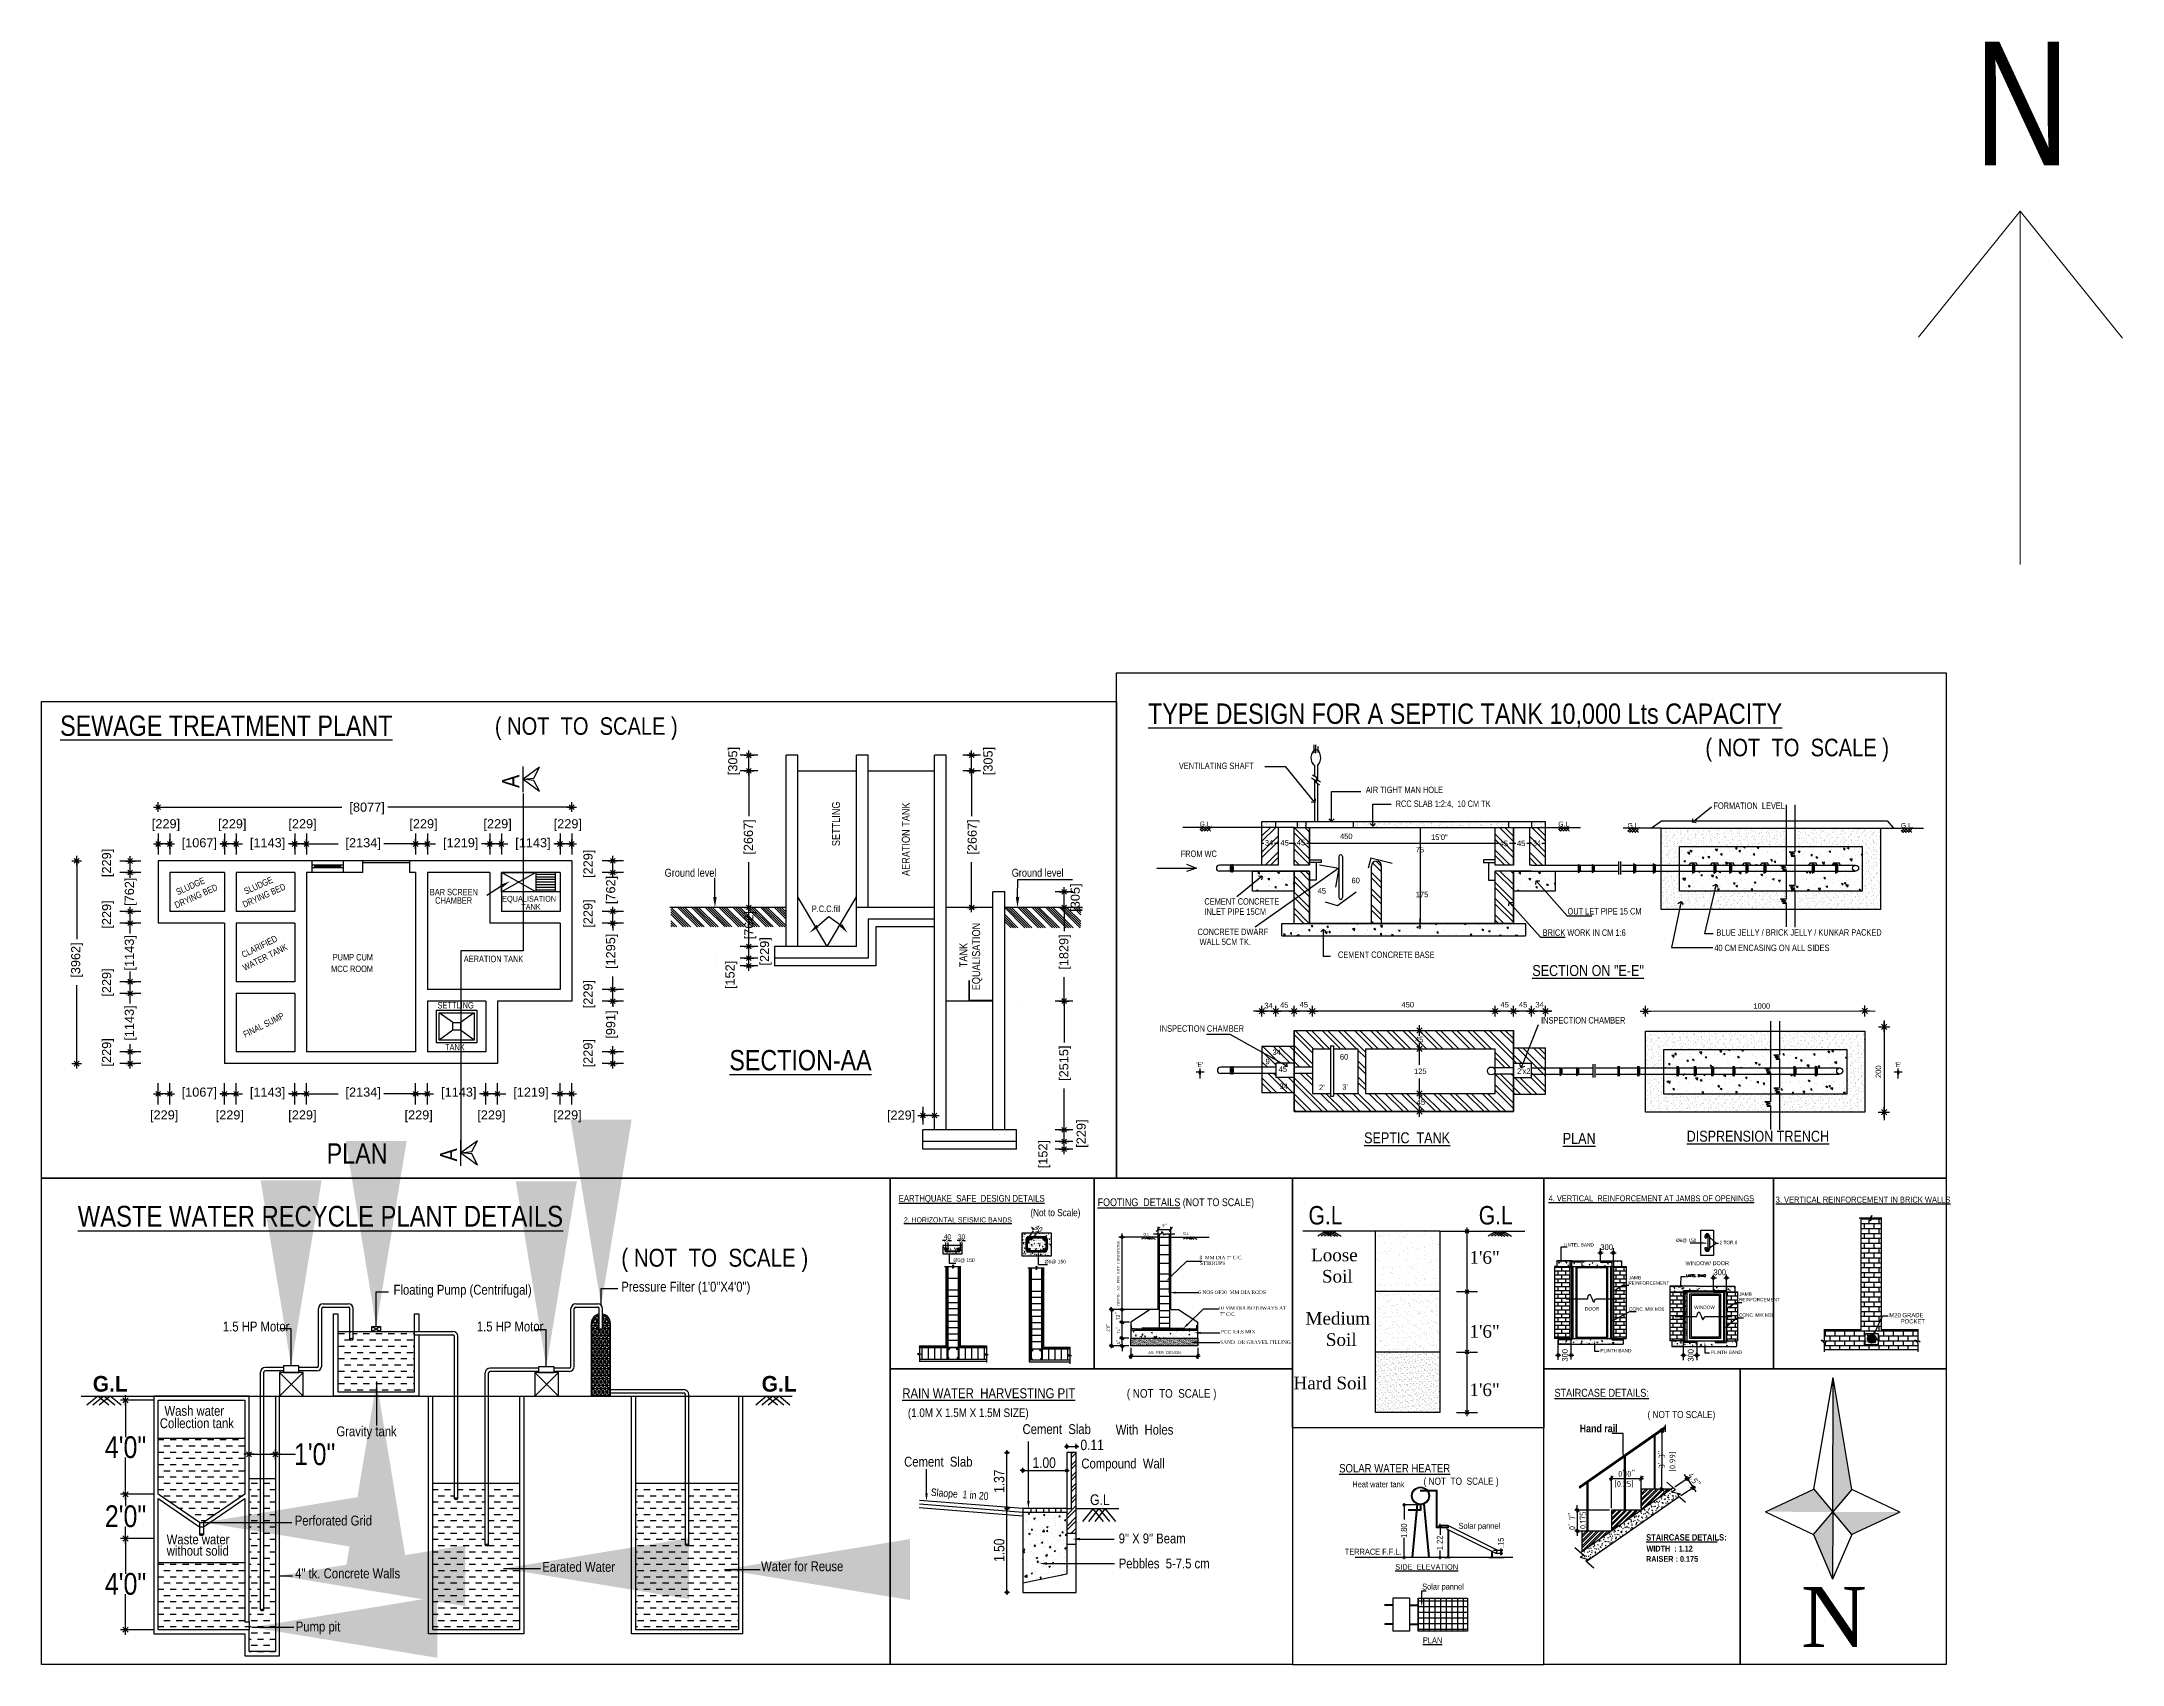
# Model space of a CAD drawing. Header units: metres. Extents: x 516 to 666, y 54 to 108.
# Drawn here: x 578.29 to 611.94, y 81.69 to 107.93 of the extents above; entities that cross this region are included whole.
import ezdxf
from ezdxf.enums import TextEntityAlignment as Align

# ---------------------------------------------------------------- set-up
doc = ezdxf.new("R2010")
doc.units = ezdxf.units.M
doc.header["$LTSCALE"] = 30
doc.header["$MEASUREMENT"] = 0
doc.layers.get('0').update_dxf_attribs({"linetype": 'CONTINUOUS'})
doc.layers.add('NORTH_DIRECTION', color=7, linetype='CONTINUOUS', lineweight=0)
doc.styles.add('D', font='swissc.ttf', dxfattribs={"height": 9})
doc.styles.add('dim', font='isocpeur.ttf')
doc.styles.add('HANDWRITE', font='ARIALN.TTF')
doc.styles.add('HFGHFG', font='arial.ttf')
doc.styles.add('ROMANS', font='arial.ttf')
doc.styles.add('RS', font='ROMANS.shx', dxfattribs={"width": 0.75, "height": 7})
doc.styles.add('SHER', font='romantic.ttf')
doc.styles.get("Standard").update_dxf_attribs({"font": 'ARIALN.TTF', "height": 10})
doc.styles.add('style4', font='cityb___.ttf')
doc.styles.add('swiss', font='swisscb.ttf')
doc.styles.add('TI', font='times.ttf')
doc.styles.add('TNR', font='times.ttf')
doc.styles.add('USA TEXT', font='GOTHIC.TTF', dxfattribs={"width": 0.8})
doc.dimstyles.new('NEW', dxfattribs={"dimtxt": 4.5, "dimasz": 3, "dimexe": 3, "dimexo": 0.0625, "dimgap": 1, "dimtad": 3, "dimdec": 0, "dimzin": 0, "dimdsep": 46, "dimlunit": 4, "dimtxsty": 'HFGHFG', "dimblk": 'ARCHTICK', "dimcen": 0.09, "dimse1": 1, "dimse2": 1, "dimclrd": 6, "dimadec": 0, "dimazin": 0, "dimtfac": 1, "dimtdec": 0, "dimtix": 1, "dimtofl": 0, "dimtmove": 0, "dimatfit": 3, "dimfxl": 0, "dimtolj": 1, "dimtzin": 0, "dimarcsym": 0})

msp = doc.modelspace()

# ---------------------------------------------------------------- texts
for s, height, p in [('%%UTYPE DESIGN FOR A SEPTIC TANK 10,000 Lts CAPACITY', 0.330051, (596.181, 96.895)), (' %%USEWAGE TREATMENT PLANT', 0.328579, (578.4864, 96.7016)), ('( NOT  TO  SCALE )', 0.283133, (585.6207, 96.718)), ('( NOT  TO  SCALE )', 0.284401, (605.1933, 96.3707)), (' Ground level', 0.128816, (588.3247, 94.4231)), (' Ground level', 0.128816, (593.9367, 94.4231)), (' BAR SCREEN', 0.104341, (584.5361, 94.1228)), (' CHAMBER', 0.10434, (584.6218, 93.9868)), (' EQUALISATION   ', 0.094168, (585.7064, 94.0191)), ('   TANK', 0.09417, (585.9484, 93.8886)), (' P.C.C.fill', 0.104341, (590.7118, 93.8525)), ('  MCC ROOM', 0.10434, (582.9068, 92.8816)), (' PUMP CUM ', 0.10434, (582.9658, 93.0691)), (' AERATION TANK', 0.104341, (585.0844, 93.0417)), (' SETTLING   ', 0.104341, (584.6608, 92.2927)), (' TANK ', 0.10434, (584.7815, 91.6134)), (' %%USECTION-AA', 0.328579, (589.3071, 91.2922)), ('PLAN', 0.32858, (582.9014, 89.7834)), ('%%UEARTHQUAKE  SAFE  DESIGN DETAILS', 0.109026, (592.15, 89.1679)), ('%%UFOOTING  DETAILS%%U (NOT TO SCALE)', 0.125713, (595.3667, 89.0965)), ('%%U4. VERTICAL  REINFORCEMENT AT JAMBS OF OPENINGS', 0.095959, (602.6582, 89.1739)), ('%%U3. VERTICAL REINFORCEMENT IN BRICK WALLS', 0.096928, (606.3295, 89.1532)), ('%%UWASTE WATER RECYCLE PLANT DETAILS', 0.335966, (578.8762, 88.7651)), ('%%U2. HORIZONTAL SEISMIC BANDS', 0.081254, (592.2343, 88.8331)), ('(Not to Scale)', 0.115439, (594.2789, 88.9341)), ('G.L', 0.29808, (598.7753, 88.7996)), ('G.L', 0.29808, (601.5283, 88.7996)), ('LINTEL BAND', 0.055387, (602.8999, 88.4428)), ('%%C6@ 150', 0.05539, (604.7203, 88.5152)), ('2 TOR 8', 0.05539, (605.4232, 88.4803)), ('( NOT  TO  SCALE )', 0.289498, (587.6652, 88.1173)), ('%%C6@ 150', 0.05833, (593.0343, 88.1935)), ('%%C6@ 150', 0.05833, (594.5111, 88.1698)), ('300', 0.09277, (603.4949, 88.3865)), ('WINDOW/ DOOR', 0.064619, (604.8709, 88.1414)), ('REINFORCEMENT', 0.055387, (603.9474, 87.8242)), ('JAMB', 0.05539, (603.9518, 87.9131)), ('300', 0.09277, (605.3239, 87.9803)), ('WINDOW', 0.05539, (605.0116, 87.4316)), ('REINFORCEMENT', 0.055387, (605.7359, 87.5578)), ('JAMB', 0.05539, (605.7404, 87.6467)), ('DOOR', 0.05539, (603.2478, 87.4075)), ('CONC. MIX M20', 0.055387, (603.9575, 87.404)), ('CONC. MIX M20', 0.055387, (605.7365, 87.3069)), ('M20 GRADE', 0.06959, (608.1668, 87.2984)), ('POCKET', 0.06959, (608.351, 87.1993)), ('PLINTH BAND', 0.055387, (603.4953, 86.7328)), ('PLINTH BAND', 0.055387, (605.2803, 86.7052)), ('%%URAIN WATER  HARVESTING PIT', 0.161062, (592.207, 85.9901)), ('( NOT  TO  SCALE )', 0.138786, (595.8383, 85.9981)), ('%%USTAIRCASE DETAILS:', 0.128266, (602.753, 86.0137)), ('(1.0M X 1.5M X 1.5M SIZE)', 0.138786, (592.2983, 85.6855)), ('Cement  Slab', 0.159172, (594.152, 85.4106)), ('With  Holes', 0.159172, (595.6585, 85.4008)), ('( NOT TO SCALE)', 0.115439, (604.2584, 85.6689)), ('Cement  Slab', 0.159172, (592.2376, 84.8839)), ('Compound  Wall', 0.159172, (595.1036, 84.8545)), ('%%USOLAR WATER HEATER', 0.135017, (599.2709, 84.7903)), ('Heat water tank', 0.095887, (599.4855, 84.5504)), ('( NOT  TO  SCALE )', 0.116343, (600.636, 84.5901)), ('G.L', 0.17244, (595.2432, 84.263)), ('9" X 9" Beam', 0.159172, (595.7072, 83.6427)), ('Solar pannel', 0.095887, (601.2013, 83.878)), ('TERRACE F.F.L.', 0.095887, (599.3609, 83.4603)), ('Pebbles  5-7.5 cm', 0.159172, (595.7072, 83.2385)), ('%%USIDE  ELEVATION', 0.087257, (600.1783, 83.2184)), ('Solar pannel', 0.095887, (600.6134, 82.8962)), ('%%UPLAN', 0.09589, (600.6249, 82.0278))]:
    msp.add_text(s, height=height).set_placement(p)
for s, height, rotation, style, p in [(' [305]', 0.1472, 90, 'ROMANS', (589.5402, 96.008)), (' [305]', 0.1472, 90, 'ROMANS', (593.668, 96.008)), (' [2667]', 0.1472, 90, 'ROMANS', (589.7928, 94.7234)), (' [2667]', 0.1472, 90, 'ROMANS', (593.4111, 94.7234)), (' [229]', 0.1472, 90, 'ROMANS', (579.4158, 94.3603)), (' [229]', 0.1472, 90, 'ROMANS', (587.1993, 94.3466)), (' [762]', 0.1472, 90, 'ROMANS', (579.7844, 93.8947)), (' [762]', 0.1472, 90, 'ROMANS', (587.5659, 93.9229)), (' [305]', 0.1472, 90, 'ROMANS', (595.0767, 93.7999)), (' [229]', 0.1472, 90, 'ROMANS', (579.4158, 93.527)), (' [229]', 0.1472, 90, 'ROMANS', (587.1993, 93.5416)), (' [762]', 0.1472, 90, 'ROMANS', (589.8018, 93.3544)), (' [3962]', 0.1472, 90, 'ROMANS', (578.9156, 92.733)), (' [1143]', 0.1472, 90, 'ROMANS', (579.7838, 92.8495)), (' [1295]', 0.1472, 90, 'ROMANS', (587.5659, 92.8741)), (' [229]', 0.1472, 90, 'ROMANS', (590.0536, 92.9304)), (' [1829]', 0.1472, 90, 'ROMANS', (594.8928, 92.8624)), (' [229]', 0.1472, 90, 'ROMANS', (579.4158, 92.4265)), (' [152]', 0.1472, 90, 'ROMANS', (589.4953, 92.5496)), (' [229]', 0.1472, 90, 'ROMANS', (587.1993, 92.2388)), (' [1143]', 0.1472, 90, 'ROMANS', (579.783, 91.7142)), (' [991]', 0.1472, 90, 'ROMANS', (587.5659, 91.7464)), (' [229]', 0.1472, 90, 'ROMANS', (579.4158, 91.297)), (' [229]', 0.1472, 90, 'ROMANS', (587.1993, 91.2833)), (' [2515]', 0.1472, 90, 'ROMANS', (594.8928, 91.0644)), ('200', 0.08866, 90, 'HANDWRITE', (608.034, 91.1683)), (' [229]', 0.1472, 90, 'ROMANS', (595.1732, 89.9831)), (' [152]', 0.1472, 90, 'ROMANS', (594.5551, 89.6516)), ('DEPTH AS PER SITE CONDITIONS', 0.045951, 90, 'dim', (595.7251, 87.4873)), ("12''", 0.06757, 90, 'dim', (595.7305, 87.2553)), ('3\' 3"', 0.09672, 90, 'dim', (604.537, 84.8537)), ('1.37', 0.1689, 90, 'D', (593.8583, 84.4593)), ('[0.99]', 0.09672, 90, 'dim', (604.7094, 84.8052)), ('4.5"', 0.09672, 303.32498, 'dim', (604.9046, 84.7417)), ('0\' 7"', 0.09672, 90, 'dim', (603.0883, 83.8579)), ('[0.175]', 0.09672, 90, 'dim', (603.2594, 83.8351)), ('1.50', 0.1689, 90, 'D', (593.8583, 83.3432))]:
    msp.add_text(s, height=height, rotation=rotation, dxfattribs=dict(style=style)).set_placement(p)
for s, height, style, p in [('VENTILATING SHAFT', 0.104408, 'HANDWRITE', (596.6799, 96.1646)), (' [8077]', 0.1472, 'ROMANS', (583.2111, 95.4746)), ('AIR TIGHT MAN HOLE', 0.104408, 'HANDWRITE', (599.7025, 95.7763)), ('RCC SLAB 1:2:4,  10 CM TK', 0.104408, 'HANDWRITE', (600.1848, 95.5514)), ('FORMATION  LEVEL', 0.104408, 'HANDWRITE', (605.3223, 95.5197)), (' [229]', 0.1472, 'ROMANS', (580.0165, 95.2061)), (' [229]', 0.1472, 'ROMANS', (581.089, 95.2061)), (' [229]', 0.1472, 'ROMANS', (582.2245, 95.2061)), (' [229]', 0.1472, 'ROMANS', (584.1803, 95.2061)), (' [229]', 0.1472, 'ROMANS', (585.3789, 95.2061)), (' [229]', 0.1472, 'ROMANS', (586.5145, 95.2061)), ('G.L.', 0.07881, 'HANDWRITE', (597.0171, 95.236)), ('G.L.', 0.07881, 'HANDWRITE', (602.8157, 95.236)), ('G.L.', 0.07881, 'HANDWRITE', (603.9336, 95.2126)), ('G.L.', 0.07881, 'HANDWRITE', (608.3554, 95.2126)), (' [1067]', 0.1472, 'ROMANS', (580.4984, 94.8994)), (' [1143]', 0.1472, 'ROMANS', (581.6024, 94.8994)), (' [2134]', 0.1472, 'ROMANS', (583.1481, 94.8994)), (' [1219]', 0.1472, 'ROMANS', (584.7252, 94.8994)), (' [1143]', 0.1472, 'ROMANS', (585.8924, 94.8994)), ('34', 0.08866, 'HANDWRITE', (598.0695, 94.9283)), ('45', 0.08866, 'HANDWRITE', (598.3218, 94.9283)), ('45 ', 0.08866, 'HANDWRITE', (598.5863, 94.9318)), ('450', 0.08866, 'HANDWRITE', (599.2845, 95.0323)), ('75', 0.08866, 'HANDWRITE', (600.5099, 94.8172)), ('15\'0"', 0.08866, 'HANDWRITE', (600.7569, 95.0176)), ('45 ', 0.08866, 'HANDWRITE', (601.8652, 94.917)), ('45 ', 0.08866, 'HANDWRITE', (602.1463, 94.9188)), ('34', 0.08866, 'HANDWRITE', (602.4014, 94.9246)), ('FROM WC', 0.10441, 'HANDWRITE', (596.7094, 94.7423)), ('45', 0.08866, 'HANDWRITE', (598.9227, 94.1502)), ('60', 0.08866, 'HANDWRITE', (599.4709, 94.3176)), ('CEMENT CONCRETE', 0.104408, 'HANDWRITE', (597.0928, 93.9714)), ('INLET PIPE 15CM', 0.104408, 'HANDWRITE', (597.0928, 93.807)), ('175', 0.08866, 'HANDWRITE', (600.5099, 94.0924)), ('OUT LET PIPE 15 CM', 0.104408, 'HANDWRITE', (602.9637, 93.8122)), ('CONCRETE DWARF  ', 0.104408, 'HANDWRITE', (596.9819, 93.48)), ('BRICK WORK IN CM 1:6', 0.104408, 'HANDWRITE', (602.5618, 93.4672)), ('BLUE JELLY / BRICK JELLY / KUNKAR PACKED', 0.104408, 'HANDWRITE', (605.3711, 93.4705)), (' WALL 5CM TK.', 0.104408, 'HANDWRITE', (596.9819, 93.3187)), ('CEMENT CONCRETE BASE', 0.104408, 'HANDWRITE', (599.2523, 93.1096)), ('40 CM ENCASING ON ALL SIDES', 0.104408, 'HANDWRITE', (605.3375, 93.2207)), ('%%USECTION ON "E-E"', 0.177317, 'HANDWRITE', (602.3946, 92.8173)), ('34', 0.08866, 'HANDWRITE', (598.0621, 92.2947)), ('45', 0.08866, 'HANDWRITE', (598.3166, 92.3054)), ('45', 0.08866, 'HANDWRITE', (598.6325, 92.3101)), ('450', 0.08866, 'HANDWRITE', (600.2795, 92.3101)), ('45', 0.08866, 'HANDWRITE', (601.8799, 92.3101)), ('45', 0.08866, 'HANDWRITE', (602.1779, 92.3101)), ('34', 0.08866, 'HANDWRITE', (602.4446, 92.3101)), ('1000', 0.08866, 'HANDWRITE', (605.9692, 92.2889)), ('INSPECTION CHAMBER', 0.104408, 'HANDWRITE', (596.3699, 91.9161)), ('INSPECTION CHAMBER', 0.104408, 'HANDWRITE', (602.5373, 92.0493)), ('34', 0.08866, 'HANDWRITE', (598.1932, 91.5403)), ('60', 0.08866, 'HANDWRITE', (599.2836, 91.4656)), ('45', 0.08866, 'HANDWRITE', (600.4981, 91.7457)), ("'E'", 0.07881, 'HANDWRITE', (596.9615, 91.3439)), ("9'", 0.08866, 'HANDWRITE', (598.0806, 91.3917)), ('45', 0.08866, 'HANDWRITE', (598.293, 91.2661)), ('125', 0.08866, 'HANDWRITE', (600.4816, 91.233)), ("2'x2'", 0.08866, 'HANDWRITE', (602.1476, 91.2354)), ("'E'", 0.07881, 'HANDWRITE', (608.2508, 91.3439)), (' [1067]', 0.1472, 'ROMANS', (580.4984, 90.8665)), (' [1143]', 0.1472, 'ROMANS', (581.6024, 90.8665)), (' [2134]', 0.1472, 'ROMANS', (583.1481, 90.8665)), (' [1143]', 0.1472, 'ROMANS', (584.6937, 90.8665)), (' [1219]', 0.1472, 'ROMANS', (585.8608, 90.8665)), ('34', 0.08866, 'HANDWRITE', (598.3079, 90.9902)), ("2'", 0.08866, 'HANDWRITE', (598.9457, 90.9717)), ("3'", 0.08866, 'HANDWRITE', (599.322, 90.9794)), (' [229]', 0.1472, 'ROMANS', (579.9876, 90.498)), (' [229]', 0.1472, 'ROMANS', (581.0486, 90.498)), (' [229]', 0.1472, 'ROMANS', (582.2225, 90.498)), (' [229]', 0.1472, 'ROMANS', (584.1025, 90.498)), (' [229]', 0.1472, 'ROMANS', (585.2786, 90.4977)), (' [229]', 0.1472, 'ROMANS', (586.5104, 90.498)), (' [229]', 0.1472, 'ROMANS', (591.9024, 90.4951)), ('45', 0.08866, 'HANDWRITE', (600.5254, 90.7339)), ('%%USEPTIC  TANK', 0.177317, 'HANDWRITE', (599.6756, 90.1122)), ('%%UPLAN', 0.17732, 'HANDWRITE', (602.8867, 90.1034)), ('%%UDISPRENSION TRENCH', 0.177317, 'HANDWRITE', (604.8908, 90.1385)), ('Loose', 0.20415, 'TI', (598.8178, 88.2042)), ('1\'6"', 0.20415, 'TI', (601.3783, 88.1646)), ('Floating Pump (Centrifugal)', 0.159418, 'HANDWRITE', (583.9824, 87.6645)), ('Pressure Filter (1\'0"X4\'0")', 0.159418, 'HANDWRITE', (587.6642, 87.7137)), ('  Soil', 0.20415, 'TI', (598.8387, 87.8605)), ('1.5 HP Motor', 0.159418, 'HANDWRITE', (581.2227, 87.0705)), ('1.5 HP Motor', 0.159418, 'HANDWRITE', (585.3285, 87.0705)), ('Medium', 0.20415, 'TI', (598.7269, 87.1799)), ('1\'6"', 0.20415, 'TI', (601.3783, 86.9689)), ('    Soil', 0.20415, 'TI', (598.7481, 86.8361)), ('G.L', 0.25414, 'style4', (579.1186, 86.0964)), ('G.L', 0.25414, 'style4', (589.9334, 86.0964)), ('Hard Soil', 0.20415, 'TI', (598.5339, 86.1338)), ('1\'6"', 0.20415, 'TI', (601.3783, 86.0245)), ('Wash water', 0.15942, 'HANDWRITE', (580.2784, 85.7061)), ('Collection tank', 0.159418, 'HANDWRITE', (580.203, 85.5063)), ('Gravity tank', 0.159418, 'HANDWRITE', (583.058, 85.3757)), ('Hand rail', 0.12513, 'swiss', (603.1606, 85.4394)), ('0.11', 0.1689, 'D', (595.0888, 85.151)), ('1.00', 0.1689, 'D', (594.3131, 84.8633)), ("0'10''", 0.09672, 'dim', (603.7823, 84.7189)), ('[0.25]', 0.09672, 'dim', (603.7219, 84.5565)), ('Waste water', 0.159418, 'HANDWRITE', (580.3139, 83.6268)), ('Perforated Grid', 0.159418, 'HANDWRITE', (582.3845, 83.9319)), ('STAIRCASE DETAILS:', 0.102376, 'swiss', (604.235, 83.6891)), ('without solid', 0.159418, 'HANDWRITE', (580.3139, 83.4436)), ('WIDTH  : 1.12', 0.093848, 'swiss', (604.24, 83.5112)), ('RAISER : 0.175', 0.093848, 'swiss', (604.2332, 83.3449)), ('4" tk. Concrete Walls', 0.159418, 'HANDWRITE', (582.391, 83.0773)), ('Earated Water', 0.159418, 'HANDWRITE', (586.3865, 83.183)), ('Water for Reuse', 0.159418, 'HANDWRITE', (589.9243, 83.1931)), ('N', 0.9724, 'SHER', (606.7392, 81.9651)), ('Pump pit', 0.15942, 'HANDWRITE', (582.4015, 82.2186))]:
    msp.add_text(s, height=height, dxfattribs=dict(style=style)).set_placement(p)
for s, height, rotation, p in [('A', 0.2776, 90, (586.0139, 95.8599)), (' SETTLING   ', 0.128816, 90, (591.2005, 94.8766)), (' AERATION TANK', 0.128816, 90, (592.3294, 94.3941)), (' DRYING BED', 0.104341, 24.12796, (580.4403, 93.8969)), (' SLUDGE', 0.10434, 24.12796, (580.4645, 94.109)), (' DRYING BED', 0.104341, 24.12796, (581.539, 93.907)), (' SLUDGE', 0.10434, 24.12796, (581.5632, 94.1192)), (' EQUALISATION   ', 0.128816, 90, (593.4666, 92.5466)), (' CLARIFIED ', 0.104341, 26.72424, (581.5273, 93.0925)), (' WATER TANK', 0.104341, 26.72424, (581.5471, 92.8836)), ('   TANK', 0.12882, 90, (593.2611, 92.8369)), ('FINAL SUMP', 0.10434, 26.72424, (581.5833, 91.8178)), ('A', 0.2776, 90, (585.0093, 89.8199)), ('300', 0.09277, 90, (602.9673, 86.5822)), ('300', 0.09277, 90, (605.0017, 86.5822)), ('Slaope  1 in 20', 0.122032, 355.81869, (592.6664, 84.4116)), ('1.80', 0.09589, 90, (600.3671, 83.7306)), ('1.22', 0.09589, 90, (600.9467, 83.5334)), ('.15', 0.09589, 90, (601.9337, 83.5693))]:
    msp.add_text(s, height=height, rotation=rotation).set_placement(p)
for p in [(596.1535, 88.6196), (596.7953, 88.6316)]:
    msp.add_text('G.L', height=0.0421).set_placement(p, align=Align.CENTER)
at = {"style": 'TNR'}
for s, height, p in [("8  MM DIA 7'' C/C", 0.057221, (597.3529, 88.2353)), ('STIRRUPS', 0.05722, (597.2248, 88.1444)), ('6 NOS OF20  MM DIA RODS', 0.057221, (597.5414, 87.6757)), ('10 MM DIA BOTHWAYS AT ', 0.057221, (597.8799, 87.4202)), ("7'' C/C", 0.05722, (597.4658, 87.3202)), ('SAND  OR GRAVEL FILLING', 0.057221, (597.9178, 86.8666)), ('PCC 1:4:8 MIX', 0.057221, (597.6399, 87.0367))]:
    msp.add_text(s, height=height, dxfattribs=at).set_placement(p, align=Align.CENTER)
at = {"style": 'RS', "width": 0.85}
msp.add_text('LINTEL BAND', height=0.042371, dxfattribs=at).set_placement((604.8816, 87.9509))
at = {"char_height": 0.07777, "attachment_point": 5}
for s, insert in [('\\A1;40', (592.9374, 88.5993)), ('\\A1;30', (593.1662, 88.5993))]:
    msp.add_mtext(s, dxfattribs=dict(at, insert=insert))
at = {"insert": (594.4152, 88.7357), "char_height": 0.07777, "attachment_point": 5, "rotation": 325.61871}
msp.add_mtext('\\A1;40', dxfattribs=at)
at = {"attachment_point": 5}
for s, insert, char_height, style in [("9''", (596.4456, 88.7781), 0.04898, 'dim'), ('AS PER DESIGN', (596.4456, 86.728), 0.048982, 'dim'), ('\\A1;4\'0"', (579.6489, 85.1965), 0.35232, 'D'), ('\\A1;1\'0"', (582.7063, 85.0831), 0.35232, 'D'), ('\\A1;2\'0"', (579.6489, 84.0793), 0.35232, 'D'), ('\\A1;4\'0"', (579.6489, 82.985), 0.35232, 'D')]:
    msp.add_mtext(s, dxfattribs=dict(at, insert=insert, char_height=char_height, style=style))
at = {"char_height": 0.04898, "attachment_point": 5, "rotation": 90, "style": 'dim'}
for s, insert in [("2'8''", (595.5357, 87.1299)), ("6''", (595.7036, 86.8983)), ("14''", (595.7038, 87.0898))]:
    msp.add_mtext(s, dxfattribs=dict(at, insert=insert))
at = {"layer": 'NORTH_DIRECTION', "insert": (609.5384, 107.928), "char_height": 2, "attachment_point": 1, "style": 'USA TEXT'}
msp.add_mtext_dynamic_manual_height_columns('N', width=1.18507, gutter_width=30, heights=[2.6513], dxfattribs=at)

# ---------------------------------------------------------------- blocks, each defined once
blk = doc.blocks.new('_ArchTick')
at = {"color": 0, "linetype": 'ByBlock', "const_width": 0.15}
blk.add_lwpolyline([(-0.5, -0.5), (0.5, 0.5)], dxfattribs=at)
blk = doc.blocks.new('_Integral')
at = {"color": 0, "linetype": 'ByBlock', "lineweight": -2}
for centre, start, end in [((0.44, -0.09), 102, 168), ((-0.44, 0.09), 282, 348)]:
    blk.add_arc(centre, 0.454, start, end, dxfattribs=at)
blk = doc.blocks.new('_Open90')
at = {"color": 0, "linetype": 'ByBlock', "lineweight": -2}
for p, q in [((0, 0), (-1, 0)), ((-0.5, 0.5), (0, 0)), ((0, 0), (-0.5, -0.5))]:
    blk.add_line(p, q, dxfattribs=at)

# ---------------------------------------------------------------- hatches: boundary and pattern name
h = msp.add_hatch(color=256)
h.paths.add_polyline_path([(594.5087, 88.5891), (594.2509, 88.5891, 0.4142136), (594.2229, 88.561), (594.2229, 88.3952, 0.4142136), (594.2509, 88.3671), (594.5087, 88.3671, 0.4142136), (594.5368, 88.3952), (594.5368, 88.561, 0.4142136)])
h.paths.add_polyline_path([(594.2509, 88.5821, 0.4142136), (594.2299, 88.561), (594.2299, 88.3952, 0.4142136), (594.2509, 88.3742), (594.5087, 88.3742, 0.4142136), (594.5297, 88.3952), (594.5297, 88.561, 0.4142136), (594.5087, 88.5821)], flags=16)
h = msp.add_hatch(color=256)
h.paths.add_polyline_path([(594.2629, 88.5821), (594.2568, 88.5821), (594.2592, 88.5804, -0.1104588), (594.2666, 88.5751), (594.2992, 88.5518), (594.3013, 88.5547)])
h.paths.add_polyline_path([(594.2349, 88.5473, -0.0993621), (594.2309, 88.5545), (594.2299, 88.5564), (594.2299, 88.5492), (594.2522, 88.5094), (594.2552, 88.5111)])
h = msp.add_hatch(color=256)
h.paths.add_polyline_path([(594.2666, 88.5751), (594.2592, 88.5804, 0.5368082), (594.2299, 88.561, 0.0782378), (594.2309, 88.5545), (594.2349, 88.5473, 0.6963652), (594.272, 88.561, 0.1847878)])
h.paths.add_polyline_path([(594.5292, 88.561, 1), (594.487, 88.561, 1)])
h.paths.add_polyline_path([(594.5292, 88.3952, 1), (594.487, 88.3952, 1)])
h.paths.add_polyline_path([(594.2299, 88.3952, 0.4142136), (594.2509, 88.3742, 0.4142136), (594.272, 88.3952, 1)])
h = msp.add_hatch(color=256)
h.paths.add_polyline_path([(605.2227, 88.4103, 0.3786809), (605.2087, 88.398), (605.2087, 88.3962, 0.4130943), (605.2227, 88.3822, 0.9981467)])
h.paths.add_polyline_path([(605.2087, 88.6148, 0.4142136), (605.2228, 88.6008, 1), (605.2228, 88.6289, 0.4142136)])
h = msp.add_hatch(color=256)
h.paths.add_polyline_path([(592.9348, 88.3878, 0.3786809), (592.9238, 88.4003), (592.9222, 88.4003, 0.4130943), (592.9097, 88.3878, 0.9981467)])
h.paths.add_polyline_path([(593.1179, 88.4003, 0.4142136), (593.1054, 88.3877, 1), (593.1305, 88.3877, 0.4142136)])
h = msp.add_hatch(color=256)
h.paths.add_polyline_path([(603.0315, 88.1901), (603.2258, 88.1901), (603.2258, 88.2136), (603.0079, 88.2136), (603.0079, 86.9585), (602.8132, 86.9585), (602.8132, 86.935), (603.0315, 86.935)])
h.paths.add_polyline_path([(603.7045, 88.2114), (603.4966, 88.2114), (603.4966, 88.1879), (603.681, 88.1879), (603.681, 86.935), (603.8611, 86.935), (603.8611, 86.9585), (603.7045, 86.9585)])
for points in [[(592.9415, 88.1201), (592.9334, 88.1201), (592.9334, 86.6216), (592.9415, 86.6216)], [(593.1223, 88.1201), (593.1143, 88.1201), (593.1143, 86.6216), (593.1223, 86.6216)], [(594.2896, 88.0992), (594.2815, 88.0992), (594.2815, 86.6007), (594.2896, 86.6007)], [(594.4704, 88.0992), (594.4624, 88.0992), (594.4624, 86.6007), (594.4704, 86.6007)], [(594.2984, 87.3104), (594.2896, 87.3104), (594.2896, 86.7815), (594.2984, 86.7815)], [(593.567, 86.8024), (593.567, 86.8105), (592.4878, 86.8105), (592.4878, 86.8024)], [(607.9557, 86.9484, 1), (607.8157, 86.9484, 1)], [(593.567, 86.6145), (593.567, 86.6225), (592.4878, 86.6225), (592.4878, 86.6145)], [(594.9151, 86.6046), (594.9151, 86.6126), (594.2596, 86.6126), (594.2596, 86.6046)]]:
    msp.add_hatch(color=256).paths.add_polyline_path(points)
h = msp.add_hatch(color=256)
h.paths.add_polyline_path([(604.8369, 86.8905), (604.8604, 86.8905), (605.056, 86.8905), (605.056, 86.9176), (604.8604, 86.9176), (604.8604, 87.7095), (605.0548, 87.7095), (605.0548, 87.733), (604.8369, 87.733)])
h.paths.add_polyline_path([(605.5336, 87.7308), (605.3256, 87.7308), (605.3256, 87.7073), (605.51, 87.7073), (605.51, 86.9141), (605.3534, 86.9141), (605.3534, 86.8905), (605.5336, 86.8905)])
h = msp.add_hatch()
h.set_pattern_fill('NET3', color=256, scale=0.430036, style=0)
h.set_pattern_definition([(0, (-354.052276, 135.010325), (0, 0.0537544888), []), (60, (-354.052276, 135.010325), (-0.046552753, 0.0268772444), []), (120, (-354.052276, 135.010325), (-0.046552753, -0.0268772444), [])])
h.paths.add_polyline_path([(587.4894, 87.2041, 0.3579239), (587.3614, 87.3533), (587.3614, 87.1009, -0.3754484), (587.3076, 87.1009), (587.3076, 87.3533, 0.3701296), (587.1796, 87.1974), (587.1796, 86.0253), (587.4894, 86.0253)])
h = msp.add_hatch()
h.set_pattern_fill('DASH', color=256, scale=0.806317, style=0)
h.set_pattern_definition([(0, (-354.05228, 135.01033), (0.100789667, 0.100789667), [0.100789667, -0.100789667])])
h.paths.add_polyline_path([(581.5777, 85.3428), (580.1743, 85.3428), (580.1743, 84.4359), (580.8419, 83.9807), (580.9101, 83.9807), (581.5777, 84.4359)])
h.paths.add_polyline_path([(581.5777, 83.3356), (580.1743, 83.3356), (580.1743, 82.2473), (581.6459, 82.2473), (581.6459, 81.892), (582.072, 81.892), (582.072, 84.6942), (581.8858, 84.6942), (581.8858, 82.5657, -0.3754484), (581.832, 82.5657), (581.832, 84.6942), (581.6459, 84.6942), (581.6459, 82.3763), (581.5777, 82.3763)])
h.paths.add_polyline_path([(586.019, 84.6184), (585.5191, 84.6184), (585.5191, 83.6176, -0.3754484), (585.4654, 83.6176), (585.4654, 84.6184), (585.0196, 84.6184), (585.0196, 84.3644, -0.3754484), (584.9658, 84.3644), (584.9658, 84.6184), (584.6156, 84.6184), (584.6156, 82.2473), (586.019, 82.2473)])
h.paths.add_polyline_path([(589.5584, 84.6184), (588.7546, 84.6184), (588.7546, 83.6176, -0.3754484), (588.7008, 83.6176), (588.7008, 84.6184), (587.897, 84.6184), (587.897, 82.2473), (589.5584, 82.2473)])
h.paths.add_polyline_path([(584.3204, 87.0704), (583.3292, 87.0704), (583.3292, 86.9433, -0.3754484), (583.2754, 86.9433), (583.2754, 87.0704), (583.0818, 87.0704), (583.0818, 86.0935), (584.3204, 86.0935)])
h = msp.add_hatch(color=256)
h.paths.add_polyline_path([(592.9718, 86.7861, 1), (592.9415, 86.7861, 1)])
h.paths.add_polyline_path([(593.1143, 86.7902, 0.872712), (593.0844, 86.7861, 0.872712), (593.1143, 86.7821)])
h.paths.add_polyline_path([(593.1143, 86.6444, 0.872712), (593.0844, 86.6404, 0.3473341), (593.0961, 86.6256), (593.1031, 86.6256, 0.2729211), (593.1143, 86.6363)])
h.paths.add_polyline_path([(592.9415, 86.6404, 0.3473341), (592.9532, 86.6256), (592.9602, 86.6256, 0.3473341), (592.9718, 86.6404, 1)])
h = msp.add_hatch(color=256)
h.paths.add_polyline_path([(594.32, 86.7654, 1), (594.2896, 86.7654, 1)])
h.paths.add_polyline_path([(594.4624, 86.7694, 0.872712), (594.4326, 86.7654, 0.872712), (594.4624, 86.7613)])
h.paths.add_polyline_path([(594.4624, 86.6276, 0.872712), (594.4326, 86.6235, 0.3473341), (594.4442, 86.6088), (594.4513, 86.6088, 0.2729211), (594.4624, 86.6195)])
h.paths.add_polyline_path([(594.32, 86.6235, 1), (594.2896, 86.6235, 0.3473341), (594.3013, 86.6088), (594.3083, 86.6088, 0.3473341)])

# ---------------------------------------------------------------- linework, layer by layer
for p, q in [((595.6708, 97.7187), (609.0862, 97.7187)), ((578.2917, 97.2571), (595.6708, 97.2571)), ((589.8714, 96.3867), (589.5841, 96.3867)), ((589.6506, 96.3867), (589.8049, 96.3867)), ((589.6892, 96.3481), (589.7664, 96.4253)), ((589.6892, 96.4253), (589.7664, 96.3481)), ((589.6962, 96.4194), (589.7593, 96.3563)), ((589.7278, 96.3095), (589.7278, 96.4638)), ((589.7278, 96.1355), (589.7278, 96.3878)), ((590.3304, 93.2966), (590.3304, 96.3878)), ((590.5196, 96.3878), (590.3304, 96.3878)), ((590.5196, 93.2966), (590.5196, 96.3878)), ((591.4659, 93.2966), (591.4659, 96.3878)), ((591.6552, 96.3878), (591.4659, 96.3878)), ((591.6552, 93.9274), (591.6552, 96.3878)), ((592.7277, 90.3315), (592.7277, 96.3878)), ((592.9169, 96.3878), (592.7277, 96.3878)), ((592.9169, 90.3315), (592.9169, 96.3878)), ((593.4727, 96.3878), (593.1854, 96.3878)), ((593.2519, 96.3878), (593.4062, 96.3878)), ((593.2905, 96.3493), (593.3676, 96.4264)), ((593.2905, 96.4264), (593.3676, 96.3493)), ((593.2975, 96.4194), (593.3606, 96.3563)), ((593.3291, 96.3107), (593.3291, 96.465)), ((593.3291, 96.1355), (593.3291, 96.3878)), ((598.8603, 96.5567), (598.8603, 96.4203)), ((598.8763, 96.0492), (598.8763, 96.2223)), ((598.8903, 96.5567), (598.8903, 96.4203)), ((598.9249, 96.5297), (598.9249, 96.4308)), ((598.9262, 95.9872), (598.9262, 96.2292)), ((586.0759, 95.9992), (586.0759, 96.2077)), ((586.3414, 96.1931), (586.0759, 95.9992)), ((586.0759, 95.9992), (586.25, 96.0183)), ((586.0759, 95.7906), (586.0759, 95.9992)), ((586.0759, 95.9992), (586.3414, 95.8053)), ((586.25, 95.9801), (586.0759, 95.9992)), ((586.25, 96.0183), (586.3414, 96.1931)), ((586.3414, 95.8053), (586.25, 95.9801)), ((589.8714, 96.1355), (589.5841, 96.1355)), ((589.6506, 96.1355), (589.8049, 96.1355)), ((589.6892, 96.0969), (589.7664, 96.1741)), ((589.6892, 96.1741), (589.7664, 96.0969)), ((589.6962, 96.167), (589.7593, 96.104)), ((589.7593, 96.104), (589.6962, 96.167)), ((589.7278, 96.0583), (589.7278, 96.2127)), ((589.7278, 96.1355), (589.7278, 95.4026)), ((590.5196, 96.1355), (591.4659, 96.1355)), ((591.6552, 96.1355), (592.7277, 96.1355)), ((592.1299, 96.1355), (592.1299, 96.1355)), ((592.7981, 96.1355), (592.7981, 96.1355)), ((593.4727, 96.1355), (593.1854, 96.1355)), ((593.2519, 96.1355), (593.4062, 96.1355)), ((593.2905, 96.0969), (593.3676, 96.1741)), ((593.2905, 96.1741), (593.3676, 96.0969)), ((593.2975, 96.167), (593.3606, 96.104)), ((593.3606, 96.104), (593.2975, 96.167)), ((593.3291, 96.0583), (593.3291, 96.2127)), ((593.3291, 96.1355), (593.3291, 95.4026)), ((598.4103, 96.1995), (598.0674, 96.1995)), ((598.8763, 95.6212), (598.4103, 96.1995)), ((598.8252, 96.0246), (598.8884, 95.9819)), ((598.8404, 96.0735), (598.9035, 96.0308)), ((598.8763, 95.3168), (598.8763, 95.9901)), ((598.8884, 95.9464), (598.9044, 95.989)), ((598.8884, 95.9819), (598.8884, 95.9464)), ((598.9035, 95.9953), (598.9195, 96.0379)), ((598.9035, 96.0308), (598.9035, 95.9953)), ((598.9044, 95.989), (598.9053, 95.9419)), ((598.9053, 95.9419), (598.956, 95.9099)), ((598.9195, 96.0379), (598.9204, 95.9908)), ((598.9204, 95.9908), (598.9712, 95.9588)), ((598.9262, 95.3168), (598.9262, 95.9287)), ((580.0984, 95.5493), (580.2527, 95.5493)), ((580.137, 95.5107), (580.2142, 95.5879)), ((580.137, 95.5879), (580.2142, 95.5107)), ((580.2071, 95.5809), (580.144, 95.5178)), ((580.1756, 95.4721), (580.1756, 95.6265)), ((580.1756, 95.5493), (583.1481, 95.5493)), ((586.8628, 95.5493), (583.8903, 95.5493)), ((586.0759, 95.7674), (586.0759, 93.223)), ((586.7856, 95.5493), (586.94, 95.5493)), ((586.8242, 95.5107), (586.9014, 95.5879)), ((586.8242, 95.5879), (586.9014, 95.5107)), ((586.8313, 95.5178), (586.8944, 95.5809)), ((586.8628, 95.4721), (586.8628, 95.6265)), ((598.8763, 95.6212), (598.8173, 95.6276)), ((598.8763, 95.6212), (598.8236, 95.6866)), ((598.8826, 95.6802), (598.8763, 95.6212)), ((599.1499, 95.3168), (599.1499, 95.8005)), ((599.1499, 95.8005), (599.6215, 95.8005)), ((599.8139, 95.242), (599.8139, 95.5971)), ((599.8139, 95.5971), (600.1146, 95.5971)), ((604.9822, 95.3029), (605.2908, 95.5533)), ((606.4972, 95.5878), (606.4972, 94.6003)), ((606.6401, 95.5878), (606.6401, 94.8204)), ((598.0234, 95.2183), (596.7464, 95.2183)), ((597.0234, 95.2247), (597.0297, 95.231)), ((597.0234, 95.1801), (597.0743, 95.231)), ((597.1034, 95.1623), (597.0348, 95.231)), ((597.0502, 95.1623), (597.1189, 95.231)), ((597.148, 95.1623), (597.0793, 95.231)), ((597.0948, 95.1623), (597.1634, 95.231)), ((597.1896, 95.1653), (597.1239, 95.231)), ((597.1393, 95.1623), (597.1896, 95.2126)), ((597.1896, 95.2099), (597.1685, 95.231)), ((598.0234, 95.3168), (602.6073, 95.3168)), ((598.0234, 94.6107), (598.0234, 95.3168)), ((598.5422, 95.2183), (598.0234, 95.2183)), ((598.0234, 94.9959), (598.2457, 95.2183)), ((598.0234, 95.083), (598.1586, 95.2183)), ((598.0307, 95.225), (598.0307, 95.225)), ((598.045, 95.2403), (598.045, 95.2403)), ((598.0502, 95.2216), (598.0502, 95.2216)), ((598.0527, 95.2488), (598.0527, 95.2488)), ((598.0894, 95.2888), (598.0894, 95.2888)), ((598.0947, 95.2914), (598.0947, 95.2914)), ((598.1004, 95.2603), (598.1004, 95.2603)), ((598.1442, 95.2674), (598.1442, 95.2674)), ((598.1491, 95.23), (598.1491, 95.23)), ((598.153, 95.2394), (598.153, 95.2394)), ((598.1653, 95.2587), (598.1653, 95.2587)), ((598.189, 95.2632), (598.189, 95.2632)), ((598.2161, 95.2448), (598.2161, 95.2448)), ((598.2457, 95.2183), (598.2457, 95.3168)), ((598.2828, 95.2183), (598.2828, 94.6079)), ((598.5422, 95.2183), (602.0885, 95.2183)), ((598.5422, 94.6107), (598.5422, 95.2183)), ((598.7928, 94.9687), (598.5433, 95.2183)), ((598.5978, 95.2183), (598.5978, 95.3168)), ((598.6055, 95.3053), (598.6055, 95.3053)), ((598.6137, 95.2447), (598.6137, 95.2447)), ((598.6143, 95.3131), (598.6143, 95.3131)), ((598.6192, 95.2758), (598.6192, 95.2758)), ((598.6223, 95.2518), (598.6223, 95.2518)), ((598.6261, 95.2641), (598.6261, 95.2641)), ((598.6318, 95.2777), (598.6318, 95.2777)), ((598.6744, 95.2222), (598.6744, 95.2222)), ((598.7928, 95.1429), (598.7175, 95.2183)), ((598.7204, 95.2806), (598.7204, 95.2806)), ((598.7244, 95.2529), (598.7244, 95.2529)), ((598.7288, 95.2818), (598.7288, 95.2818)), ((598.7322, 95.2613), (598.7322, 95.2613)), ((598.7358, 95.2942), (598.7358, 95.2942)), ((598.7376, 95.2183), (598.7376, 95.3168)), ((598.7928, 95.2183), (598.7928, 94.6107)), ((598.7928, 94.6107), (598.7928, 95.2183)), ((598.7928, 95.2183), (602.0885, 95.2183)), ((599.1499, 95.3168), (599.108, 95.3587)), ((599.1499, 95.3168), (599.1499, 95.4007)), ((599.1919, 95.3587), (599.1499, 95.3168)), ((599.4976, 95.3168), (599.4976, 95.2183)), ((599.5176, 95.3066), (599.5176, 95.3066)), ((599.5305, 95.2215), (599.5305, 95.2215)), ((599.5352, 95.2554), (599.5352, 95.2554)), ((599.5383, 95.2299), (599.5383, 95.2299)), ((599.5475, 95.2748), (599.5475, 95.2748)), ((599.5602, 95.2512), (599.5602, 95.2512)), ((599.5707, 95.281), (599.5707, 95.281)), ((599.5749, 95.2699), (599.5749, 95.2699)), ((599.5756, 95.2436), (599.5756, 95.2436)), ((599.5788, 95.2197), (599.5788, 95.2197)), ((599.6062, 95.3095), (599.6062, 95.3095)), ((599.6169, 95.3157), (599.6169, 95.3157)), ((599.6487, 95.2541), (599.6487, 95.2541)), ((599.6503, 95.2925), (599.6503, 95.2925)), ((599.6626, 95.3119), (599.6626, 95.3119)), ((599.6891, 95.286), (599.6891, 95.286)), ((599.6922, 95.2621), (599.6922, 95.2621)), ((599.6948, 95.3124), (599.6948, 95.3124)), ((599.7016, 95.226), (599.7016, 95.226)), ((599.7073, 95.2386), (599.7073, 95.2386)), ((599.7373, 95.257), (599.7373, 95.257)), ((599.7436, 95.2717), (599.7436, 95.2717)), ((599.7513, 95.2802), (599.7513, 95.2802)), ((599.8139, 95.242), (599.7719, 95.284)), ((599.7834, 95.3153), (599.7834, 95.3153)), ((599.8057, 95.3045), (599.8057, 95.3045)), ((599.8139, 95.242), (599.8139, 95.3259)), ((599.8558, 95.284), (599.8139, 95.242)), ((599.8139, 95.242), (599.8139, 95.242)), ((599.8225, 95.2757), (599.8225, 95.2757)), ((599.8259, 95.2599), (599.8259, 95.2599)), ((599.8703, 95.2277), (599.8703, 95.2277)), ((599.878, 95.2362), (599.878, 95.2362)), ((599.8808, 95.2236), (599.8808, 95.2236)), ((599.8931, 95.243), (599.8931, 95.243)), ((599.9145, 95.2628), (599.9145, 95.2628)), ((599.9147, 95.2762), (599.9147, 95.2762)), ((599.9273, 95.2844), (599.9273, 95.2844)), ((599.9323, 95.247), (599.9323, 95.247)), ((599.9354, 95.2231), (599.9354, 95.2231)), ((599.9376, 95.3128), (599.9376, 95.3128)), ((599.9959, 95.2608), (599.9959, 95.2608)), ((600.0031, 95.2657), (600.0031, 95.2657)), ((600.0082, 95.2801), (600.0082, 95.2801)), ((600.0414, 95.2322), (600.0414, 95.2322)), ((600.0457, 95.2894), (600.0457, 95.2894)), ((600.0489, 95.2655), (600.0489, 95.2655)), ((600.0833, 95.278), (600.0833, 95.278)), ((600.091, 95.2865), (600.091, 95.2865)), ((600.0916, 95.2686), (600.0916, 95.2686)), ((600.111, 95.2979), (600.111, 95.2979)), ((600.1623, 95.3079), (600.1623, 95.3079)), ((600.1681, 95.2439), (600.1681, 95.2439)), ((600.1705, 95.2454), (600.1705, 95.2454)), ((600.1802, 95.2715), (600.1802, 95.2715)), ((600.21, 95.234), (600.21, 95.234)), ((600.2177, 95.2425), (600.2177, 95.2425)), ((600.2544, 95.2825), (600.2544, 95.2825)), ((600.2688, 95.2744), (600.2688, 95.2744)), ((600.2832, 95.281), (600.2832, 95.281)), ((600.284, 95.2878), (600.284, 95.2878)), ((600.2889, 95.2504), (600.2889, 95.2504)), ((600.292, 95.2265), (600.292, 95.2265)), ((600.3415, 95.229), (600.3415, 95.229)), ((600.3538, 95.2484), (600.3538, 95.2484)), ((600.3574, 95.2773), (600.3574, 95.2773)), ((600.3811, 95.2385), (600.3811, 95.2385)), ((600.4023, 95.2928), (600.4023, 95.2928)), ((600.4055, 95.2689), (600.4055, 95.2689)), ((600.423, 95.2843), (600.423, 95.2843)), ((600.4308, 95.2928), (600.4308, 95.2928)), ((600.446, 95.2802), (600.446, 95.2802)), ((600.4566, 95.2661), (600.4566, 95.2661)), ((600.469, 95.2855), (600.469, 95.2855)), ((600.4914, 95.2209), (600.4914, 95.2209)), ((600.5189, 95.3113), (600.5189, 95.3113)), ((600.5272, 95.2488), (600.5272, 95.2488)), ((600.5345, 95.2831), (600.5345, 95.2831)), ((600.5497, 95.2403), (600.5497, 95.2403)), ((600.5575, 95.2488), (600.5575, 95.2488)), ((600.5717, 95.3032), (600.5717, 95.3032)), ((600.58, 95.2238), (600.58, 93.6669)), ((600.58, 95.2238), (600.58, 95.2238)), ((600.5941, 95.2888), (600.5941, 95.2888)), ((600.6231, 95.2859), (600.6231, 95.2859)), ((600.6288, 95.2493), (600.6288, 95.2493)), ((600.6406, 95.2912), (600.6406, 95.2912)), ((600.6455, 95.2539), (600.6455, 95.2539)), ((600.6487, 95.2299), (600.6487, 95.2299)), ((600.6686, 95.2267), (600.6686, 95.2267)), ((600.7117, 95.2888), (600.7117, 95.2888)), ((600.7208, 95.2448), (600.7208, 95.2448)), ((600.7439, 95.2864), (600.7439, 95.2864)), ((600.7572, 95.2296), (600.7572, 95.2296)), ((600.759, 95.2962), (600.759, 95.2962)), ((600.7621, 95.2723), (600.7621, 95.2723)), ((600.7627, 95.2906), (600.7627, 95.2906)), ((600.7705, 95.299), (600.7705, 95.299)), ((600.8003, 95.2917), (600.8003, 95.2917)), ((600.8022, 95.2343), (600.8022, 95.2343)), ((600.8146, 95.2537), (600.8146, 95.2537)), ((600.8457, 95.2325), (600.8457, 95.2325)), ((600.8756, 95.3147), (600.8756, 95.3147)), ((600.8838, 95.2523), (600.8838, 95.2523)), ((600.8888, 95.2946), (600.8888, 95.2946)), ((600.8894, 95.2466), (600.8894, 95.2466)), ((600.8972, 95.2551), (600.8972, 95.2551)), ((600.9173, 95.2715), (600.9173, 95.2715)), ((600.9297, 95.2908), (600.9297, 95.2908)), ((600.9338, 95.2951), (600.9338, 95.2951)), ((600.9343, 95.2354), (600.9343, 95.2354)), ((600.9774, 95.2975), (600.9774, 95.2975)), ((600.9972, 95.2946), (600.9972, 95.2946)), ((601.0022, 95.2573), (601.0022, 95.2573)), ((601.0053, 95.2333), (601.0053, 95.2333)), ((601.0229, 95.2383), (601.0229, 95.2383)), ((601.0325, 95.3086), (601.0325, 95.3086)), ((601.0605, 95.2511), (601.0605, 95.2511)), ((601.066, 95.3004), (601.066, 95.3004)), ((601.0895, 95.2546), (601.0895, 95.2546)), ((601.1024, 95.2968), (601.1024, 95.2968)), ((601.1102, 95.3053), (601.1102, 95.3053)), ((601.1115, 95.2412), (601.1115, 95.2412)), ((601.1156, 95.2997), (601.1156, 95.2997)), ((601.1187, 95.2757), (601.1187, 95.2757)), ((601.1546, 95.3033), (601.1546, 95.3033)), ((601.1602, 95.2219), (601.1602, 95.2219)), ((601.2001, 95.2441), (601.2001, 95.2441)), ((601.2046, 95.2917), (601.2046, 95.2917)), ((601.2291, 95.2529), (601.2291, 95.2529)), ((601.2369, 95.2613), (601.2369, 95.2613)), ((601.2404, 95.2557), (601.2404, 95.2557)), ((601.2432, 95.3062), (601.2432, 95.3062)), ((601.2453, 95.2183), (601.2453, 95.2183)), ((601.2629, 95.2397), (601.2629, 95.2397)), ((601.2735, 95.3013), (601.2735, 95.3013)), ((601.2753, 95.2591), (601.2753, 95.2591)), ((601.2886, 95.247), (601.2886, 95.247)), ((601.3317, 95.3091), (601.3317, 95.3091)), ((601.3539, 95.2981), (601.3539, 95.2981)), ((601.3588, 95.2607), (601.3588, 95.2607)), ((601.3619, 95.2368), (601.3619, 95.2368)), ((601.3772, 95.2498), (601.3772, 95.2498)), ((601.3781, 95.2768), (601.3781, 95.2768)), ((601.3904, 95.2962), (601.3904, 95.2962)), ((601.4002, 95.2574), (601.4002, 95.2574)), ((601.4203, 95.312), (601.4203, 95.312)), ((601.4351, 95.2228), (601.4351, 95.2228)), ((601.4421, 95.3031), (601.4421, 95.3031)), ((601.4499, 95.3116), (601.4499, 95.3116)), ((601.4658, 95.2527), (601.4658, 95.2527)), ((601.4722, 95.3031), (601.4722, 95.3031)), ((601.4754, 95.2791), (601.4754, 95.2791)), ((601.4932, 95.3139), (601.4932, 95.3139)), ((601.5089, 95.3149), (601.5089, 95.3149)), ((601.5502, 95.26), (601.5502, 95.26)), ((601.5544, 95.2556), (601.5544, 95.2556)), ((601.5688, 95.2592), (601.5688, 95.2592)), ((601.5766, 95.2676), (601.5766, 95.2676)), ((601.597, 95.2591), (601.597, 95.2591)), ((601.602, 95.2217), (601.602, 95.2217)), ((601.6132, 95.3076), (601.6132, 95.3076)), ((601.6209, 95.2273), (601.6209, 95.2273)), ((601.6429, 95.2585), (601.6429, 95.2585)), ((601.6654, 95.2971), (601.6654, 95.2971)), ((601.7033, 95.2237), (601.7033, 95.2237)), ((601.7105, 95.3015), (601.7105, 95.3015)), ((601.7154, 95.2641), (601.7154, 95.2641)), ((601.7186, 95.2402), (601.7186, 95.2402)), ((601.7237, 95.245), (601.7237, 95.245)), ((601.7315, 95.2614), (601.7315, 95.2614)), ((601.736, 95.2644), (601.736, 95.2644)), ((601.7399, 95.2637), (601.7399, 95.2637)), ((601.7819, 95.3094), (601.7819, 95.3094)), ((601.793, 94.6107), (601.793, 95.2183)), ((601.8201, 95.2643), (601.8201, 95.2643)), ((601.8289, 95.3065), (601.8289, 95.3065)), ((601.832, 95.2826), (601.832, 95.2826)), ((601.8388, 95.2822), (601.8388, 95.2822)), ((601.8402, 95.2201), (601.8402, 95.2201)), ((601.8511, 95.3015), (601.8511, 95.3015)), ((602.0885, 94.9923), (601.8626, 95.2183)), ((601.8666, 95.2197), (601.8666, 95.2197)), ((601.8959, 95.2282), (601.8959, 95.2282)), ((601.9086, 95.2654), (601.9086, 95.2654)), ((601.9087, 95.2672), (601.9087, 95.2672)), ((601.9163, 95.2739), (601.9163, 95.2739)), ((602.0885, 95.0794), (601.9496, 95.2183)), ((601.953, 95.3139), (601.953, 95.3139)), ((601.9537, 95.2625), (601.9537, 95.2625)), ((601.9586, 95.2251), (601.9586, 95.2251)), ((601.9973, 95.2701), (601.9973, 95.2701)), ((602.011, 95.2653), (602.011, 95.2653)), ((602.017, 95.2183), (602.017, 95.3168)), ((602.0885, 95.2183), (602.6073, 95.2183)), ((602.0885, 94.6107), (602.0885, 95.2183)), ((602.0885, 95.2183), (602.0885, 94.6107)), ((602.3479, 95.2183), (602.3479, 94.6107)), ((602.385, 95.2183), (602.385, 95.3168)), ((602.6073, 94.9959), (602.385, 95.2183)), ((602.3992, 95.2197), (602.3992, 95.2197)), ((602.4194, 95.2762), (602.4194, 95.2762)), ((602.4237, 95.3083), (602.4237, 95.3083)), ((602.4287, 95.2709), (602.4287, 95.2709)), ((602.4318, 95.247), (602.4318, 95.247)), ((602.4402, 95.2846), (602.4402, 95.2846)), ((602.4717, 95.2707), (602.4717, 95.2707)), ((602.6073, 95.083), (602.4721, 95.2183)), ((602.4877, 95.2226), (602.4877, 95.2226)), ((602.5287, 95.2875), (602.5287, 95.2875)), ((602.53, 95.2186), (602.53, 95.2186)), ((602.5421, 95.3133), (602.5421, 95.3133)), ((602.5424, 95.238), (602.5424, 95.238)), ((602.5453, 95.2894), (602.5453, 95.2894)), ((602.5461, 95.2322), (602.5461, 95.2322)), ((602.5535, 95.2269), (602.5535, 95.2269)), ((602.5763, 95.2255), (602.5763, 95.2255)), ((602.5868, 95.3078), (602.5868, 95.3078)), ((602.588, 95.278), (602.588, 95.278)), ((602.5958, 95.2865), (602.5958, 95.2865)), ((602.6073, 94.9359), (602.6073, 95.3168)), ((602.6073, 95.2183), (603.1731, 95.2183)), ((602.822, 95.2247), (602.8283, 95.231)), ((602.822, 95.1801), (602.8729, 95.231)), ((602.902, 95.1623), (602.8334, 95.231)), ((602.8488, 95.1623), (602.9174, 95.231)), ((602.9466, 95.1623), (602.8779, 95.231)), ((602.8933, 95.1623), (602.962, 95.231)), ((602.9882, 95.1653), (602.9225, 95.231)), ((602.9379, 95.1623), (602.9882, 95.2126)), ((602.9882, 95.2099), (602.9671, 95.231)), ((604.314, 95.2076), (604.4849, 95.3251)), ((604.4849, 95.3251), (608.1338, 95.3251)), ((604.9822, 95.3029), (604.9883, 95.3619)), ((604.9822, 95.3029), (605.0473, 95.3557)), ((605.0412, 95.2967), (604.9822, 95.3029)), ((608.1338, 95.3251), (608.2332, 95.2076)), ((580.0984, 94.9533), (580.2527, 94.9533)), ((580.137, 94.9147), (580.2142, 94.9919)), ((580.137, 94.9919), (580.2142, 94.9147)), ((580.2071, 94.9849), (580.144, 94.9218)), ((580.1756, 95.1235), (580.1756, 94.7831)), ((580.1756, 94.8761), (580.1756, 95.0305)), ((580.3648, 94.9533), (580.1756, 94.9533)), ((580.2877, 94.9533), (580.442, 94.9533)), ((580.3262, 94.9147), (580.4034, 94.9919)), ((580.3262, 94.9919), (580.4034, 94.9147)), ((580.3964, 94.9849), (580.3333, 94.9218)), ((580.3964, 94.9849), (580.3333, 94.9218)), ((580.3648, 95.1235), (580.3648, 94.7831)), ((580.3648, 94.8761), (580.3648, 95.0305)), ((580.3648, 94.9533), (580.4353, 94.9533)), ((581.1709, 94.9533), (581.3252, 94.9533)), ((581.2481, 94.9533), (581.1776, 94.9533)), ((581.2095, 94.9147), (581.2866, 94.9919)), ((581.2095, 94.9919), (581.2866, 94.9147)), ((581.2796, 94.9849), (581.2165, 94.9218)), ((581.2165, 94.9218), (581.2796, 94.9849)), ((581.2481, 95.1235), (581.2481, 94.7831)), ((581.2481, 94.8761), (581.2481, 95.0305)), ((581.4373, 94.9533), (581.2481, 94.9533)), ((581.3601, 94.9533), (581.5145, 94.9533)), ((581.3987, 94.9147), (581.4759, 94.9919)), ((581.3987, 94.9919), (581.4759, 94.9147)), ((581.4689, 94.9849), (581.4058, 94.9218)), ((581.4058, 94.9218), (581.4689, 94.9849)), ((581.4373, 95.1235), (581.4373, 94.7831)), ((581.4373, 94.8761), (581.4373, 95.0305)), ((581.4373, 94.9533), (581.5393, 94.9533)), ((582.3836, 94.9533), (582.2816, 94.9533)), ((582.3064, 94.9533), (582.4608, 94.9533)), ((582.345, 94.9147), (582.4222, 94.9919)), ((582.345, 94.9919), (582.4222, 94.9147)), ((582.3521, 94.9218), (582.4152, 94.9849)), ((582.3521, 94.9218), (582.4152, 94.9849)), ((582.3836, 95.1235), (582.3836, 94.7831)), ((582.3836, 94.8761), (582.3836, 95.0305)), ((582.5729, 94.9533), (582.3836, 94.9533)), ((582.4957, 94.9533), (582.6501, 94.9533)), ((582.5343, 94.9147), (582.6115, 94.9919)), ((582.5343, 94.9919), (582.6115, 94.9147)), ((582.6044, 94.9849), (582.5413, 94.9218)), ((582.5413, 94.9218), (582.6044, 94.9849)), ((582.5729, 95.1235), (582.5729, 94.7831)), ((582.5729, 94.8761), (582.5729, 95.0305)), ((582.5729, 94.9533), (583.085, 94.9533)), ((584.3393, 94.9533), (583.8272, 94.9533)), ((584.2622, 94.9533), (584.4165, 94.9533)), ((584.3007, 94.9147), (584.3779, 94.9919)), ((584.3007, 94.9919), (584.3779, 94.9147)), ((584.3709, 94.9849), (584.3078, 94.9218)), ((584.3078, 94.9218), (584.3709, 94.9849)), ((584.3393, 95.1235), (584.3393, 94.7831)), ((584.3393, 94.8761), (584.3393, 95.0305)), ((584.5286, 94.9533), (584.3393, 94.9533)), ((584.4514, 94.9533), (584.6058, 94.9533)), ((584.49, 94.9147), (584.5672, 94.9919)), ((584.49, 94.9919), (584.5672, 94.9147)), ((584.5601, 94.9849), (584.497, 94.9218)), ((584.5601, 94.9849), (584.497, 94.9218)), ((584.5286, 95.1235), (584.5286, 94.7831)), ((584.5286, 94.8761), (584.5286, 95.0305)), ((584.5286, 94.9533), (584.6622, 94.9533)), ((585.538, 94.9533), (585.4044, 94.9533)), ((585.4608, 94.9533), (585.6152, 94.9533)), ((585.4994, 94.9147), (585.5766, 94.9919)), ((585.4994, 94.9919), (585.5766, 94.9147)), ((585.5695, 94.9849), (585.5064, 94.9218)), ((585.5695, 94.9849), (585.5064, 94.9218)), ((585.538, 95.1235), (585.538, 94.7831)), ((585.538, 94.8761), (585.538, 95.0305)), ((585.7272, 94.9533), (585.538, 94.9533)), ((585.6501, 94.9533), (585.8044, 94.9533)), ((585.6887, 94.9147), (585.7658, 94.9919)), ((585.6887, 94.9919), (585.7658, 94.9147)), ((585.7588, 94.9849), (585.6957, 94.9218)), ((585.7588, 94.9849), (585.6957, 94.9218)), ((585.7272, 95.1235), (585.7272, 94.7831)), ((585.7272, 94.8761), (585.7272, 95.0305)), ((585.7272, 94.9533), (585.8293, 94.9533)), ((586.6736, 94.9533), (586.5715, 94.9533)), ((586.5964, 94.9533), (586.7507, 94.9533)), ((586.635, 94.9147), (586.7121, 94.9919)), ((586.635, 94.9919), (586.7121, 94.9147)), ((586.642, 94.9218), (586.7051, 94.9849)), ((586.7051, 94.9849), (586.642, 94.9218)), ((586.6736, 95.1235), (586.6736, 94.7831)), ((586.6736, 94.8761), (586.6736, 95.0305)), ((586.8628, 94.9533), (586.6736, 94.9533)), ((586.7856, 94.9533), (586.94, 94.9533)), ((586.8242, 94.9147), (586.9014, 94.9919)), ((586.8242, 94.9919), (586.9014, 94.9147)), ((586.8944, 94.9849), (586.8313, 94.9218)), ((586.8628, 95.1235), (586.8628, 94.7831)), ((586.8628, 94.8761), (586.8628, 95.0305)), ((597.0589, 95.1623), (597.0234, 95.1977)), ((597.1839, 95.1623), (597.1896, 95.168)), ((598.0234, 94.8218), (598.2828, 95.0812)), ((598.0234, 94.7347), (598.2828, 94.9941)), ((598.0234, 94.9637), (598.0523, 94.9637)), ((598.224, 94.9637), (598.2828, 94.9637)), ((598.4615, 94.9637), (598.5658, 94.9637)), ((598.7928, 94.8817), (598.5422, 95.1323)), ((598.7928, 94.7075), (598.5422, 94.9582)), ((598.7474, 94.9637), (601.8559, 94.9637)), ((602.0885, 94.8182), (601.793, 95.1137)), ((602.0885, 94.7311), (601.793, 95.0266)), ((602.0263, 94.9637), (602.1259, 94.9637)), ((602.3075, 94.9637), (602.3842, 94.9637)), ((602.6073, 94.8218), (602.3479, 95.0812)), ((602.6073, 94.7347), (602.3479, 94.9941)), ((602.5503, 94.9637), (602.6073, 94.9637)), ((602.6073, 94.6107), (602.6073, 94.9359)), ((602.8574, 95.1623), (602.822, 95.1977)), ((602.9825, 95.1623), (602.9882, 95.168)), ((604.4775, 95.2076), (603.8643, 95.2076)), ((603.9399, 95.2013), (603.9462, 95.2075)), ((603.9399, 95.1567), (603.9907, 95.2075)), ((603.9753, 95.1389), (603.9399, 95.1743)), ((604.0199, 95.1389), (603.9512, 95.2075)), ((603.9666, 95.1389), (604.0353, 95.2075)), ((604.0645, 95.1389), (603.9958, 95.2075)), ((604.0112, 95.1389), (604.0799, 95.2075)), ((604.1061, 95.1419), (604.0404, 95.2075)), ((604.0558, 95.1389), (604.1061, 95.1891)), ((604.1061, 95.1864), (604.085, 95.2075)), ((604.1004, 95.1389), (604.1061, 95.1446)), ((604.4775, 95.2076), (608.0238, 95.2076)), ((604.4775, 93.8941), (604.4775, 95.2076)), ((604.4849, 95.0472), (604.4849, 95.0472)), ((604.4927, 95.0556), (604.4927, 95.0556)), ((604.4998, 94.969), (604.4998, 94.969)), ((604.5003, 95.0866), (604.5003, 95.0866)), ((604.506, 95.1025), (604.506, 95.1025)), ((604.5063, 94.9594), (604.5063, 94.9594)), ((604.5253, 94.909), (604.5253, 94.909)), ((604.5293, 95.0956), (604.5293, 95.0956)), ((604.533, 94.9174), (604.533, 94.9174)), ((604.5413, 95.1515), (604.5413, 95.1515)), ((604.5429, 95.0311), (604.5429, 95.0311)), ((604.544, 95.2008), (604.544, 95.2008)), ((604.5473, 94.907), (604.5473, 94.907)), ((604.5489, 95.1634), (604.5489, 95.1634)), ((604.5521, 95.1395), (604.5521, 95.1395)), ((604.5603, 95.0771), (604.5603, 95.0771)), ((604.5641, 95.1937), (604.5641, 95.1937)), ((604.5643, 95.0505), (604.5643, 95.0505)), ((604.5646, 94.9073), (604.5646, 94.9073)), ((604.5652, 95.0397), (604.5652, 95.0397)), ((604.5684, 95.0158), (604.5684, 95.0158)), ((604.5697, 94.9574), (604.5697, 94.9574)), ((604.5713, 95.1414), (604.5713, 95.1414)), ((604.5766, 94.9533), (604.5766, 94.9533)), ((604.5767, 95.0699), (604.5767, 95.0699)), ((604.577, 94.9267), (604.577, 94.9267)), ((604.579, 95.1499), (604.579, 95.1499)), ((604.5815, 94.916), (604.5815, 94.916)), ((604.5847, 94.892), (604.5847, 94.892)), ((604.5883, 94.9719), (604.5883, 94.9719)), ((604.5889, 95.0895), (604.5889, 95.0895)), ((604.6116, 95.0032), (604.6116, 95.0032)), ((604.6157, 95.1899), (604.6157, 95.1899)), ((604.6194, 95.0117), (604.6194, 95.0117)), ((604.6212, 95.1397), (604.6212, 95.1397)), ((604.6214, 94.9965), (604.6214, 94.9965)), ((604.6299, 95.1544), (604.6299, 95.1544)), ((604.6314, 95.034), (604.6314, 95.034)), ((604.6359, 94.9099), (604.6359, 94.9099)), ((604.656, 95.0517), (604.656, 95.0517)), ((604.6624, 95.2058), (604.6624, 95.2058)), ((604.6655, 95.1819), (604.6655, 95.1819)), ((604.6737, 95.1195), (604.6737, 95.1195)), ((604.6769, 94.9748), (604.6769, 94.9748)), ((604.6775, 95.0924), (604.6775, 95.0924)), ((604.6787, 95.0821), (604.6787, 95.0821)), ((604.6795, 95.0876), (604.6795, 95.0876)), ((604.6797, 94.9445), (604.6797, 94.9445)), ((604.6818, 95.0582), (604.6818, 95.0582)), ((604.69, 94.9957), (604.69, 94.9957)), ((604.6918, 95.107), (604.6918, 95.107)), ((604.6921, 94.9638), (604.6921, 94.9638)), ((604.695, 94.9583), (604.695, 94.9583)), ((604.6964, 94.9135), (604.6964, 94.9135)), ((604.698, 95.0974), (604.698, 95.0974)), ((604.6981, 94.9344), (604.6981, 94.9344)), ((604.7057, 95.1059), (604.7057, 95.1059)), ((604.7185, 95.1573), (604.7185, 95.1573)), ((604.72, 95.0369), (604.72, 95.0369)), ((604.7245, 94.9128), (604.7245, 94.9128)), ((604.7363, 95.1768), (604.7363, 95.1768)), ((604.7365, 95.0336), (604.7365, 95.0336)), ((604.7368, 94.8905), (604.7368, 94.8905)), ((604.7383, 94.9592), (604.7383, 94.9592)), ((604.7424, 95.1459), (604.7424, 95.1459)), ((604.7461, 94.9677), (604.7461, 94.9677)), ((604.7655, 94.9777), (604.7655, 94.9777)), ((604.7661, 95.0953), (604.7661, 95.0953)), ((604.773, 94.912), (607.7283, 94.912)), ((604.773, 94.1896), (604.773, 94.912)), ((604.7827, 95.0077), (604.7827, 95.0077)), ((604.7843, 95.1916), (604.7843, 95.1916)), ((604.7872, 95.1618), (604.7872, 95.1618)), ((604.7921, 95.2001), (604.7921, 95.2001)), ((604.7921, 95.1245), (604.7921, 95.1245)), ((604.7946, 95.1247), (604.7946, 95.1247)), ((604.7948, 94.9816), (604.7948, 94.9816)), ((604.7953, 95.1005), (604.7953, 95.1005)), ((604.8035, 95.0381), (604.8035, 95.0381)), ((604.8069, 95.1441), (604.8069, 95.1441)), ((604.8071, 95.1602), (604.8071, 95.1602)), ((604.8072, 95.001), (604.8072, 95.001)), ((604.8084, 95.0007), (604.8084, 95.0007)), ((604.8086, 95.0398), (604.8086, 95.0398)), ((604.8116, 94.9768), (604.8116, 94.9768)), ((604.8131, 94.9157), (604.8131, 94.9157)), ((604.8198, 94.9144), (604.8198, 94.9144)), ((604.8246, 95.0534), (604.8246, 95.0534)), ((604.8324, 95.0619), (604.8324, 95.0619)), ((604.8516, 95.0708), (604.8516, 95.0708)), ((604.8519, 94.9276), (604.8519, 94.9276)), ((604.8541, 94.9806), (604.8541, 94.9806)), ((604.8546, 95.0982), (604.8546, 95.0982)), ((604.865, 94.9153), (604.865, 94.9153)), ((604.8691, 95.1019), (604.8691, 95.1019)), ((604.8728, 94.9237), (604.8728, 94.9237)), ((604.8956, 95.1631), (604.8956, 95.1631)), ((604.8972, 95.0427), (604.8972, 95.0427)), ((604.9006, 95.2042), (604.9006, 95.2042)), ((604.9017, 94.9186), (604.9017, 94.9186)), ((604.9056, 95.1669), (604.9056, 95.1669)), ((604.9087, 95.1429), (604.9087, 95.1429)), ((604.9094, 94.9637), (604.9094, 94.9637)), ((604.9097, 95.1619), (604.9097, 95.1619)), ((604.91, 95.0187), (604.91, 95.0187)), ((604.911, 95.1477), (604.911, 95.1477)), ((604.9169, 95.0805), (604.9169, 95.0805)), ((604.9188, 95.1561), (604.9188, 95.1561)), ((604.9219, 95.0431), (604.9219, 95.0431)), ((604.922, 95.1813), (604.922, 95.1813)), ((604.9223, 95.0381), (604.9223, 95.0381)), ((604.925, 95.0192), (604.925, 95.0192)), ((604.9332, 94.9567), (604.9332, 94.9567)), ((604.9381, 94.9194), (604.9381, 94.9194)), ((604.9427, 94.9835), (604.9427, 94.9835)), ((604.9432, 95.1011), (604.9432, 95.1011)), ((604.9513, 95.0095), (604.9513, 95.0095)), ((604.9554, 95.1961), (604.9554, 95.1961)), ((604.9591, 95.018), (604.9591, 95.018)), ((604.9668, 95.1079), (604.9668, 95.1079)), ((604.967, 94.9647), (604.967, 94.9647)), ((604.9822, 94.8781), (604.9822, 94.8781)), ((604.9842, 95.166), (604.9842, 95.166)), ((604.9858, 95.0456), (604.9858, 95.0456)), ((604.9902, 94.9215), (604.9902, 94.9215)), ((604.9957, 95.0579), (604.9957, 95.0579)), ((605.0222, 95.1853), (605.0222, 95.1853)), ((605.0248, 95.199), (605.0248, 95.199)), ((605.0251, 95.0558), (605.0251, 95.0558)), ((605.0253, 94.9127), (605.0253, 94.9127)), ((605.0304, 95.1229), (605.0304, 95.1229)), ((605.0312, 94.9864), (605.0312, 94.9864)), ((605.0318, 95.104), (605.0318, 95.104)), ((605.0353, 95.0855), (605.0353, 95.0855)), ((605.0361, 94.9197), (605.0361, 94.9197)), ((605.0374, 95.0752), (605.0374, 95.0752)), ((605.0377, 95.1037), (605.0377, 95.1037)), ((605.0377, 94.9321), (605.0377, 94.9321)), ((605.0384, 95.0616), (605.0384, 95.0616)), ((605.0454, 95.1122), (605.0454, 95.1122)), ((605.0467, 94.9991), (605.0467, 94.9991)), ((605.0516, 94.9618), (605.0516, 94.9618)), ((605.0547, 94.9378), (605.0547, 94.9378)), ((605.0556, 94.8985), (605.0556, 94.8985)), ((605.0728, 95.1689), (605.0728, 95.1689)), ((605.0743, 95.0485), (605.0743, 95.0485)), ((605.078, 94.9655), (605.078, 94.9655)), ((605.0788, 94.9244), (605.0788, 94.9244)), ((605.0819, 95.145), (605.0819, 95.145)), ((605.0821, 95.1522), (605.0821, 95.1522)), ((605.0821, 95.0019), (605.0821, 95.0019)), ((605.0858, 94.974), (605.0858, 94.974)), ((605.1198, 94.9893), (605.1198, 94.9893)), ((605.1204, 95.1069), (605.1204, 95.1069)), ((605.1224, 95.014), (605.1224, 95.014)), ((605.124, 95.1979), (605.124, 95.1979)), ((605.1318, 95.2064), (605.1318, 95.2064)), ((605.1402, 95.093), (605.1402, 95.093)), ((605.1404, 94.9498), (605.1404, 94.9498)), ((605.1438, 95.1653), (605.1438, 95.1653)), ((605.1487, 95.1279), (605.1487, 95.1279)), ((605.1519, 95.104), (605.1519, 95.104)), ((605.1525, 95.1124), (605.1525, 95.1124)), ((605.1528, 94.9692), (605.1528, 94.9692)), ((605.1601, 95.0415), (605.1601, 95.0415)), ((605.1614, 95.1718), (605.1614, 95.1718)), ((605.1629, 95.0514), (605.1629, 95.0514)), ((605.1644, 95.0597), (605.1644, 95.0597)), ((605.165, 95.0041), (605.165, 95.0041)), ((605.1674, 94.9273), (605.1674, 94.9273)), ((605.1682, 94.9802), (605.1682, 94.9802)), ((605.1721, 95.0682), (605.1721, 95.0682)), ((605.1764, 94.9178), (605.1764, 94.9178)), ((605.197, 95.1821), (605.197, 95.1821)), ((605.1973, 95.039), (605.1973, 95.039)), ((605.2047, 94.9215), (605.2047, 94.9215)), ((605.2084, 94.9922), (605.2084, 94.9922)), ((605.2088, 95.1082), (605.2088, 95.1082)), ((605.209, 95.1098), (605.209, 95.1098)), ((605.2125, 94.93), (605.2125, 94.93)), ((605.2491, 94.97), (605.2491, 94.97)), ((605.25, 95.1746), (605.25, 95.1746)), ((605.2507, 95.154), (605.2507, 95.154)), ((605.2515, 95.0543), (605.2515, 95.0543)), ((605.2553, 95.1301), (605.2553, 95.1301)), ((605.2556, 94.9869), (605.2556, 94.9869)), ((605.256, 94.9302), (605.256, 94.9302)), ((605.2585, 95.1624), (605.2585, 95.1624)), ((605.2622, 95.1703), (605.2622, 95.1703)), ((605.2653, 95.1463), (605.2653, 95.1463)), ((605.2677, 95.1495), (605.2677, 95.1495)), ((605.2679, 95.0063), (605.2679, 95.0063)), ((605.2736, 95.0839), (605.2736, 95.0839)), ((605.2785, 95.0465), (605.2785, 95.0465)), ((605.2816, 95.0226), (605.2816, 95.0226)), ((605.2899, 94.9602), (605.2899, 94.9602)), ((605.2911, 95.0158), (605.2911, 95.0158)), ((605.2948, 94.9228), (605.2948, 94.9228)), ((605.2951, 95.2024), (605.2951, 95.2024)), ((605.297, 94.995), (605.297, 94.995)), ((605.2975, 95.1126), (605.2975, 95.1126)), ((605.2988, 95.0242), (605.2988, 95.0242)), ((605.3124, 95.0761), (605.3124, 95.0761)), ((605.3126, 94.933), (605.3126, 94.933)), ((605.3355, 95.0642), (605.3355, 95.0642)), ((605.3385, 95.1775), (605.3385, 95.1775)), ((605.3401, 95.0572), (605.3401, 95.0572)), ((605.3445, 94.933), (605.3445, 94.933)), ((605.3704, 95.1672), (605.3704, 95.1672)), ((605.3707, 95.0241), (605.3707, 95.0241)), ((605.3758, 94.926), (605.3758, 94.926)), ((605.3774, 95.11), (605.3774, 95.11)), ((605.3788, 95.1887), (605.3788, 95.1887)), ((605.3828, 95.1866), (605.3828, 95.1866)), ((605.383, 95.0434), (605.383, 95.0434)), ((605.3852, 95.1185), (605.3852, 95.1185)), ((605.3855, 94.9979), (605.3855, 94.9979)), ((605.3861, 95.1155), (605.3861, 95.1155)), ((605.387, 95.1263), (605.387, 95.1263)), ((605.3919, 95.0889), (605.3919, 95.0889)), ((605.3951, 95.065), (605.3951, 95.065)), ((605.4033, 95.0025), (605.4033, 95.0025)), ((605.4082, 94.9652), (605.4082, 94.9652)), ((605.4114, 94.9412), (605.4114, 94.9412)), ((605.4177, 94.9718), (605.4177, 94.9718)), ((605.4218, 95.1585), (605.4218, 95.1585)), ((605.4255, 94.9803), (605.4255, 94.9803)), ((605.4271, 95.1804), (605.4271, 95.1804)), ((605.4275, 95.1132), (605.4275, 95.1132)), ((605.4278, 94.9701), (605.4278, 94.9701)), ((605.4286, 95.0601), (605.4286, 95.0601)), ((605.4331, 94.9359), (605.4331, 94.9359)), ((605.4622, 95.0203), (605.4622, 95.0203)), ((605.4637, 95.2042), (605.4637, 95.2042)), ((605.4741, 95.0008), (605.4741, 95.0008)), ((605.4747, 95.1184), (605.4747, 95.1184)), ((605.4855, 95.2044), (605.4855, 95.2044)), ((605.4858, 95.0612), (605.4858, 95.0612)), ((605.4861, 94.918), (605.4861, 94.918)), ((605.4981, 95.0806), (605.4981, 95.0806)), ((605.4984, 94.9374), (605.4984, 94.9374)), ((605.5005, 95.1687), (605.5005, 95.1687)), ((605.5041, 95.066), (605.5041, 95.066)), ((605.5054, 95.1313), (605.5054, 95.1313)), ((605.5085, 95.1074), (605.5085, 95.1074)), ((605.5118, 95.0745), (605.5118, 95.0745)), ((605.5157, 95.1833), (605.5157, 95.1833)), ((605.5167, 95.0449), (605.5167, 95.0449)), ((605.5172, 95.063), (605.5172, 95.063)), ((605.5217, 95.0076), (605.5217, 95.0076)), ((605.5217, 94.9388), (605.5217, 94.9388)), ((605.5248, 94.9836), (605.5248, 94.9836)), ((605.533, 94.9212), (605.533, 94.9212)), ((605.5426, 95.1504), (605.5426, 95.1504)), ((605.5429, 95.0072), (605.5429, 95.0072)), ((605.5444, 94.9278), (605.5444, 94.9278)), ((605.5485, 95.1145), (605.5485, 95.1145)), ((605.5522, 94.9363), (605.5522, 94.9363)), ((605.5627, 95.0037), (605.5627, 95.0037)), ((605.5633, 95.1213), (605.5633, 95.1213)), ((605.5888, 94.9763), (605.5888, 94.9763)), ((605.5904, 95.1602), (605.5904, 95.1602)), ((605.5982, 95.1687), (605.5982, 95.1687)), ((605.6009, 95.0983), (605.6009, 95.0983)), ((605.6012, 94.9552), (605.6012, 94.9552)), ((605.6043, 95.1862), (605.6043, 95.1862)), ((605.6058, 95.0659), (605.6058, 95.0659)), ((605.6103, 94.9417), (605.6103, 94.9417)), ((605.6133, 95.1177), (605.6133, 95.1177)), ((605.6135, 94.9745), (605.6135, 94.9745)), ((605.6188, 95.1737), (605.6188, 95.1737)), ((605.622, 95.1498), (605.622, 95.1498)), ((605.6302, 95.0873), (605.6302, 95.0873)), ((605.6308, 95.022), (605.6308, 95.022)), ((605.6351, 95.0499), (605.6351, 95.0499)), ((605.6383, 95.026), (605.6383, 95.026)), ((605.6385, 95.0305), (605.6385, 95.0305)), ((605.6465, 94.9636), (605.6465, 94.9636)), ((605.6513, 95.0066), (605.6513, 95.0066)), ((605.6514, 94.9262), (605.6514, 94.9262)), ((605.6518, 95.1242), (605.6518, 95.1242)), ((605.6577, 95.1875), (605.6577, 95.1875)), ((605.658, 95.0443), (605.658, 95.0443)), ((605.6752, 95.0705), (605.6752, 95.0705)), ((605.6949, 94.8637), (605.6843, 94.8913)), ((605.7082, 94.8833), (605.6844, 94.8913)), ((605.6929, 95.1891), (605.6929, 95.1891)), ((605.6944, 95.0688), (605.6944, 95.0688)), ((605.6949, 94.8637), (605.7081, 94.8833)), ((605.6989, 94.9446), (605.6989, 94.9446)), ((605.7155, 94.9323), (605.7155, 94.9323)), ((605.716, 95.1354), (605.716, 95.1354)), ((605.7163, 94.9923), (605.7163, 94.9923)), ((605.7171, 95.1163), (605.7171, 95.1163)), ((605.7249, 95.1247), (605.7249, 95.1247)), ((605.7284, 95.1548), (605.7284, 95.1548)), ((605.7286, 95.0117), (605.7286, 95.0117)), ((605.7354, 95.1921), (605.7354, 95.1921)), ((605.7399, 95.0095), (605.7399, 95.0095)), ((605.7404, 95.1271), (605.7404, 95.1271)), ((605.7436, 95.1297), (605.7436, 95.1297)), ((605.7486, 95.0923), (605.7486, 95.0923)), ((605.7517, 95.0684), (605.7517, 95.0684)), ((605.7575, 94.9781), (605.7575, 94.9781)), ((605.7599, 95.006), (605.7599, 95.006)), ((605.7615, 95.1647), (605.7615, 95.1647)), ((605.7648, 94.9686), (605.7648, 94.9686)), ((605.7652, 94.9865), (605.7652, 94.9865)), ((605.7673, 94.8769), (605.7673, 94.8769)), ((605.768, 94.9447), (605.768, 94.9447)), ((605.7731, 95.0815), (605.7731, 95.0815)), ((605.7734, 94.9383), (605.7734, 94.9383)), ((605.7814, 95.192), (605.7814, 95.192)), ((605.783, 95.0717), (605.783, 95.0717)), ((605.7874, 94.9475), (605.7874, 94.9475)), ((605.8019, 95.0265), (605.8019, 95.0265)), ((605.832, 94.8868), (605.8056, 94.912)), ((605.8284, 95.0124), (605.8284, 95.0124)), ((605.829, 95.13), (605.829, 95.13)), ((605.8311, 95.1726), (605.8311, 95.1726)), ((605.8314, 95.0294), (605.8314, 95.0294)), ((605.832, 94.8868), (605.8359, 94.912)), ((605.8435, 95.192), (605.8435, 95.192)), ((605.8438, 95.0723), (605.8438, 95.0723)), ((605.8438, 95.0488), (605.8438, 95.0488)), ((605.8516, 95.0808), (605.8516, 95.0808)), ((605.8571, 95.1721), (605.8571, 95.1721)), ((605.862, 95.1347), (605.862, 95.1347)), ((605.8652, 95.1108), (605.8652, 95.1108)), ((605.87, 95.1949), (605.87, 95.1949)), ((605.8715, 95.0746), (605.8715, 95.0746)), ((605.8734, 95.0483), (605.8734, 95.0483)), ((605.876, 94.9504), (605.876, 94.9504)), ((605.8783, 95.011), (605.8783, 95.011)), ((605.8814, 94.987), (605.8814, 94.987)), ((605.8841, 94.9341), (605.8841, 94.9341)), ((605.8882, 95.1208), (605.8882, 95.1208)), ((605.8882, 95.1186), (605.8882, 95.1186)), ((605.8885, 94.9754), (605.8885, 94.9754)), ((605.8897, 94.9246), (605.8897, 94.9246)), ((605.8919, 94.9426), (605.8919, 94.9426)), ((605.917, 95.0153), (605.917, 95.0153)), ((605.9176, 95.1329), (605.9176, 95.1329)), ((605.9286, 94.9826), (605.9286, 94.9826)), ((605.9301, 95.1665), (605.9301, 95.1665)), ((605.9379, 95.175), (605.9379, 95.175)), ((605.9465, 95.0665), (605.9465, 95.0665)), ((605.9468, 94.9234), (605.9468, 94.9234)), ((605.9586, 95.1978), (605.9586, 95.1978)), ((605.9589, 95.0859), (605.9589, 95.0859)), ((605.9591, 94.9428), (605.9591, 94.9428)), ((605.9601, 95.0775), (605.9601, 95.0775)), ((605.9646, 94.9533), (605.9646, 94.9533)), ((605.9705, 95.0283), (605.9705, 95.0283)), ((605.9755, 95.1771), (605.9755, 95.1771)), ((605.9783, 95.0368), (605.9783, 95.0368)), ((605.9786, 95.1532), (605.9786, 95.1532)), ((605.9868, 95.0907), (605.9868, 95.0907)), ((605.9917, 95.0534), (605.9917, 95.0534)), ((605.9949, 95.0294), (605.9949, 95.0294)), ((606.0031, 94.967), (606.0031, 94.967)), ((606.0033, 95.1557), (606.0033, 95.1557)), ((606.0035, 94.9102), (606.0035, 94.9102)), ((606.0036, 95.0126), (606.0036, 95.0126)), ((606.0056, 95.0182), (606.0056, 95.0182)), ((606.0062, 95.1358), (606.0062, 95.1358)), ((606.008, 94.9296), (606.008, 94.9296)), ((606.0149, 95.0768), (606.0149, 95.0768)), ((606.0535, 94.8767), (606.0308, 94.8957)), ((606.0556, 94.9003), (606.0309, 94.8957)), ((606.0472, 95.2007), (606.0472, 95.2007)), ((606.0487, 95.0804), (606.0487, 95.0804)), ((606.0532, 94.9562), (606.0532, 94.9562)), ((606.0535, 94.8767), (606.0555, 94.9003)), ((606.0552, 94.9386), (606.0552, 94.9386)), ((606.0568, 95.1225), (606.0568, 95.1225)), ((606.0616, 95.1037), (606.0616, 95.1037)), ((606.0619, 94.9605), (606.0619, 94.9605)), ((606.0646, 95.131), (606.0646, 95.131)), ((606.074, 95.1231), (606.074, 95.1231)), ((606.0743, 94.9799), (606.0743, 94.9799)), ((606.092, 95.1956), (606.092, 95.1956)), ((606.0942, 95.0211), (606.0942, 95.0211)), ((606.0947, 95.1387), (606.0947, 95.1387)), ((606.0972, 94.9844), (606.0972, 94.9844)), ((606.1003, 95.1331), (606.1003, 95.1331)), ((606.1012, 95.171), (606.1012, 95.171)), ((606.1049, 94.9928), (606.1049, 94.9928)), ((606.1052, 95.0957), (606.1052, 95.0957)), ((606.1083, 95.0718), (606.1083, 95.0718)), ((606.1166, 95.0094), (606.1166, 95.0094)), ((606.1185, 95.1928), (606.1185, 95.1928)), ((606.1187, 95.0497), (606.1187, 95.0497)), ((606.1215, 94.972), (606.1215, 94.972)), ((606.1246, 94.9481), (606.1246, 94.9481)), ((606.1357, 95.2036), (606.1357, 95.2036)), ((606.1373, 95.0833), (606.1373, 95.0833)), ((606.1416, 95.0328), (606.1416, 95.0328)), ((606.1417, 94.9591), (606.1417, 94.9591)), ((606.1768, 95.1408), (606.1768, 95.1408)), ((606.177, 94.9976), (606.177, 94.9976)), ((606.1828, 95.024), (606.1828, 95.024)), ((606.1833, 95.1416), (606.1833, 95.1416)), ((606.1835, 95.0786), (606.1835, 95.0786)), ((606.1891, 95.1602), (606.1891, 95.1602)), ((606.1894, 95.017), (606.1894, 95.017)), ((606.1913, 95.087), (606.1913, 95.087)), ((606.2137, 95.1755), (606.2137, 95.1755)), ((606.2186, 95.1381), (606.2186, 95.1381)), ((606.2218, 95.1142), (606.2218, 95.1142)), ((606.2239, 94.9404), (606.2239, 94.9404)), ((606.2243, 95.2065), (606.2243, 95.2065)), ((606.2259, 95.0862), (606.2259, 95.0862)), ((606.2279, 95.127), (606.2279, 95.127)), ((606.23, 95.0518), (606.23, 95.0518)), ((606.2303, 94.962), (606.2303, 94.962)), ((606.2316, 94.9489), (606.2316, 94.9489)), ((606.2338, 95.0868), (606.2338, 95.0868)), ((606.2341, 94.9436), (606.2341, 94.9436)), ((606.2349, 95.0144), (606.2349, 95.0144)), ((606.2381, 94.9904), (606.2381, 94.9904)), ((606.2463, 94.928), (606.2463, 94.928)), ((606.2683, 94.9888), (606.2683, 94.9888)), ((606.2699, 95.1728), (606.2699, 95.1728)), ((606.2713, 95.0269), (606.2713, 95.0269)), ((606.2719, 95.1445), (606.2719, 95.1445)), ((606.2776, 95.1813), (606.2776, 95.1813)), ((606.2919, 95.1779), (606.2919, 95.1779)), ((606.2921, 95.0348), (606.2921, 95.0348)), ((606.3042, 95.1973), (606.3042, 95.1973)), ((606.3045, 95.0541), (606.3045, 95.0541)), ((606.3102, 95.0346), (606.3102, 95.0346)), ((606.3144, 95.0891), (606.3144, 95.0891)), ((606.318, 95.0431), (606.318, 95.0431)), ((606.3189, 94.9649), (606.3189, 94.9649)), ((606.3321, 95.1805), (606.3321, 95.1805)), ((606.3352, 95.1566), (606.3352, 95.1566)), ((606.3435, 95.0941), (606.3435, 95.0941)), ((606.3484, 95.0568), (606.3484, 95.0568)), ((606.3489, 95.1239), (606.3489, 95.1239)), ((606.3492, 94.9808), (606.3492, 94.9808)), ((606.3515, 95.0328), (606.3515, 95.0328)), ((606.3546, 95.0831), (606.3546, 95.0831)), ((606.3597, 94.9704), (606.3597, 94.9704)), ((606.3599, 95.0298), (606.3599, 95.0298)), ((606.3605, 95.1474), (606.3605, 95.1474)), ((606.3647, 94.933), (606.3647, 94.933)), ((606.395, 94.9449), (606.395, 94.9449)), ((606.3965, 95.1288), (606.3965, 95.1288)), ((606.403, 95.092), (606.403, 95.092)), ((606.4043, 95.1373), (606.4043, 95.1373)), ((606.4072, 95.0719), (606.4072, 95.0719)), ((606.4075, 94.9678), (606.4075, 94.9678)), ((606.4075, 94.9287), (606.4075, 94.9287)), ((606.4196, 95.0913), (606.4196, 95.0913)), ((606.4199, 94.9481), (606.4199, 94.9481)), ((606.425, 94.9072), (606.4232, 94.912)), ((606.425, 94.9072), (606.4283, 94.912)), ((606.4369, 94.9906), (606.4369, 94.9906)), ((606.441, 95.1773), (606.441, 95.1773)), ((606.4447, 94.9991), (606.4447, 94.9991)), ((606.4485, 95.0327), (606.4485, 95.0327)), ((606.4487, 95.199), (606.4487, 95.199)), ((606.4491, 95.1503), (606.4491, 95.1503)), ((606.45, 94.9124), (606.45, 94.9124)), ((606.4569, 95.1365), (606.4569, 95.1365)), ((606.4618, 95.0991), (606.4618, 95.0991)), ((606.4641, 95.1611), (606.4641, 95.1611)), ((606.4643, 95.0179), (606.4643, 95.0179)), ((606.465, 95.0752), (606.465, 95.0752)), ((606.4732, 95.0128), (606.4732, 95.0128)), ((606.4781, 94.9754), (606.4781, 94.9754)), ((606.4813, 95.0391), (606.4813, 95.0391)), ((606.4813, 94.9515), (606.4813, 94.9515)), ((606.4916, 95.0949), (606.4916, 95.0949)), ((606.4961, 94.9707), (606.4961, 94.9707)), ((606.6498, 95.1655), (606.6498, 95.1655)), ((606.6499, 95.0409), (606.6499, 95.0409)), ((606.6501, 95.0224), (606.6501, 95.0224)), ((606.6577, 95.0494), (606.6577, 95.0494)), ((606.6687, 95.1006), (606.6687, 95.1006)), ((606.6732, 94.9765), (606.6732, 94.9765)), ((606.6887, 95.1839), (606.6887, 95.1839)), ((606.6919, 95.16), (606.6919, 95.16)), ((606.6943, 95.0894), (606.6943, 95.0894)), ((606.6946, 95.0922), (606.6946, 95.0922)), ((606.6948, 94.949), (606.6948, 94.949)), ((606.7001, 95.0975), (606.7001, 95.0975)), ((606.705, 95.0602), (606.705, 95.0602)), ((606.7082, 95.0362), (606.7082, 95.0362)), ((606.7142, 95.0414), (606.7142, 95.0414)), ((606.7148, 95.159), (606.7148, 95.159)), ((606.7158, 94.921), (606.7158, 94.921)), ((606.7164, 94.9738), (606.7164, 94.9738)), ((606.7213, 94.9364), (606.7213, 94.9364)), ((606.7244, 94.9125), (606.7244, 94.9125)), ((606.7347, 94.9512), (606.7347, 94.9512)), ((606.7363, 95.1351), (606.7363, 95.1351)), ((606.744, 95.1436), (606.744, 95.1436)), ((606.7526, 95.1833), (606.7526, 95.1833)), ((606.7529, 95.0401), (606.7529, 95.0401)), ((606.757, 94.8969), (606.757, 94.8969)), ((606.7573, 95.1035), (606.7573, 95.1035)), ((606.7618, 94.9794), (606.7618, 94.9794)), ((606.7649, 95.2027), (606.7649, 95.2027)), ((606.7652, 95.0595), (606.7652, 95.0595)), ((606.7655, 94.9163), (606.7655, 94.9163)), ((606.7766, 94.9969), (606.7766, 94.9969)), ((606.7807, 95.1836), (606.7807, 95.1836)), ((606.7844, 95.0054), (606.7844, 95.0054)), ((606.8028, 95.0443), (606.8028, 95.0443)), ((606.8034, 95.1619), (606.8034, 95.1619)), ((606.8043, 94.9239), (606.8043, 94.9239)), ((606.8053, 95.2024), (606.8053, 95.2024)), ((606.8097, 95.1293), (606.8097, 95.1293)), ((606.8099, 94.9861), (606.8099, 94.9861)), ((606.8135, 95.1399), (606.8135, 95.1399)), ((606.8184, 95.1026), (606.8184, 95.1026)), ((606.821, 95.0454), (606.821, 95.0454)), ((606.8216, 95.0786), (606.8216, 95.0786)), ((606.8298, 95.0162), (606.8298, 95.0162)), ((606.8347, 94.9788), (606.8347, 94.9788)), ((606.8379, 94.9549), (606.8379, 94.9549)), ((606.8459, 95.1064), (606.8459, 95.1064)), ((606.8504, 94.9823), (606.8504, 94.9823)), ((606.8629, 95.0911), (606.8629, 95.0911)), ((606.868, 95.0772), (606.868, 95.0772)), ((606.8682, 94.9341), (606.8682, 94.9341)), ((606.8707, 95.0996), (606.8707, 95.0996)), ((606.8803, 95.0966), (606.8803, 95.0966)), ((606.8806, 94.9535), (606.8806, 94.9535)), ((606.8914, 95.0472), (606.8914, 95.0472)), ((606.8919, 95.1648), (606.8919, 95.1648)), ((606.8929, 94.9268), (606.8929, 94.9268)), ((606.8994, 94.8918), (606.8994, 94.8918)), ((606.9033, 94.9529), (606.9033, 94.9529)), ((606.9074, 95.1396), (606.9074, 95.1396)), ((606.9111, 94.9614), (606.9111, 94.9614)), ((606.9248, 95.1664), (606.9248, 95.1664)), ((606.925, 95.0233), (606.925, 95.0233)), ((606.927, 95.1823), (606.927, 95.1823)), ((606.9319, 95.1449), (606.9319, 95.1449)), ((606.9345, 95.1093), (606.9345, 95.1093)), ((606.935, 95.121), (606.935, 95.121)), ((606.939, 94.9852), (606.939, 94.9852)), ((606.9433, 95.0586), (606.9433, 95.0586)), ((606.9477, 95.0014), (606.9477, 95.0014)), ((606.9482, 95.0212), (606.9482, 95.0212)), ((606.9493, 95.1854), (606.9493, 95.1854)), ((606.9513, 94.9973), (606.9513, 94.9973)), ((606.9571, 95.1938), (606.9571, 95.1938)), ((606.9596, 94.9348), (606.9596, 94.9348)), ((606.98, 95.0501), (606.98, 95.0501)), ((606.9805, 95.1677), (606.9805, 95.1677)), ((606.9815, 94.9297), (606.9815, 94.9297)), ((606.9831, 95.1144), (606.9831, 95.1144)), ((606.9834, 94.9712), (606.9834, 94.9712)), ((606.9896, 95.0472), (606.9896, 95.0472)), ((606.9954, 95.1338), (606.9954, 95.1338)), ((606.9957, 94.9906), (606.9957, 94.9906)), ((606.9974, 95.0556), (606.9974, 95.0556)), ((607.0231, 95.1122), (607.0231, 95.1122)), ((607.0275, 94.9881), (607.0275, 94.9881)), ((607.034, 95.0956), (607.034, 95.0956)), ((607.0377, 94.9174), (607.0377, 94.9174)), ((607.0399, 95.2035), (607.0399, 95.2035)), ((607.0402, 95.0604), (607.0402, 95.0604)), ((607.0404, 94.9172), (607.0404, 94.9172)), ((607.0453, 95.1873), (607.0453, 95.1873)), ((607.0485, 95.1634), (607.0485, 95.1634)), ((607.0567, 95.101), (607.0567, 95.101)), ((607.0616, 95.0636), (607.0616, 95.0636)), ((607.0648, 95.0397), (607.0648, 95.0397)), ((607.0685, 95.053), (607.0685, 95.053)), ((607.0691, 95.1706), (607.0691, 95.1706)), ((607.0701, 94.9326), (607.0701, 94.9326)), ((607.073, 94.9772), (607.073, 94.9772)), ((607.0744, 94.9574), (607.0744, 94.9574)), ((607.076, 95.1414), (607.076, 95.1414)), ((607.0779, 94.9398), (607.0779, 94.9398)), ((607.0811, 94.9159), (607.0811, 94.9159)), ((607.0837, 95.1499), (607.0837, 95.1499)), ((607.0982, 95.1515), (607.0982, 95.1515)), ((607.0985, 95.0083), (607.0985, 95.0083)), ((607.1106, 95.1709), (607.1106, 95.1709)), ((607.1108, 95.0277), (607.1108, 95.0277)), ((607.1116, 95.1151), (607.1116, 95.1151)), ((607.1161, 94.991), (607.1161, 94.991)), ((607.1163, 95.0032), (607.1163, 95.0032)), ((607.1204, 95.1899), (607.1204, 95.1899)), ((607.1241, 95.0117), (607.1241, 95.0117)), ((607.1553, 95.0975), (607.1553, 95.0975)), ((607.1555, 94.9543), (607.1555, 94.9543)), ((607.1571, 95.0559), (607.1571, 95.0559)), ((607.1577, 95.1735), (607.1577, 95.1735)), ((607.1586, 94.9355), (607.1586, 94.9355)), ((607.1607, 95.0517), (607.1607, 95.0517)), ((607.1619, 95.2058), (607.1619, 95.2058)), ((607.1702, 95.1433), (607.1702, 95.1433)), ((607.1751, 95.106), (607.1751, 95.106)), ((607.1782, 95.082), (607.1782, 95.082)), ((607.1864, 95.0196), (607.1864, 95.0196)), ((607.1914, 94.9822), (607.1914, 94.9822)), ((607.1945, 94.9583), (607.1945, 94.9583)), ((607.2002, 95.118), (607.2002, 95.118)), ((607.2011, 94.9135), (607.2011, 94.9135)), ((607.2027, 95.0974), (607.2027, 95.0974)), ((607.2047, 94.9939), (607.2047, 94.9939)), ((607.2104, 95.1059), (607.2104, 95.1059)), ((607.2133, 95.1886), (607.2133, 95.1886)), ((607.2136, 95.0455), (607.2136, 95.0455)), ((607.2259, 95.0648), (607.2259, 95.0648)), ((607.2262, 94.9217), (607.2262, 94.9217)), ((607.243, 94.9592), (607.243, 94.9592)), ((607.2457, 95.0588), (607.2457, 95.0588)), ((607.2463, 95.1764), (607.2463, 95.1764)), ((607.2471, 95.1459), (607.2471, 95.1459)), ((607.2472, 94.9384), (607.2472, 94.9384)), ((607.2508, 94.9677), (607.2508, 94.9677)), ((607.2704, 95.1346), (607.2704, 95.1346)), ((607.2707, 94.9915), (607.2707, 94.9915)), ((607.2836, 95.1857), (607.2836, 95.1857)), ((607.2874, 95.0077), (607.2874, 95.0077)), ((607.2885, 95.1484), (607.2885, 95.1484)), ((607.2888, 95.1209), (607.2888, 95.1209)), ((607.289, 95.1916), (607.289, 95.1916)), ((607.2917, 95.1244), (607.2917, 95.1244)), ((607.2933, 94.9968), (607.2933, 94.9968)), ((607.2968, 95.2001), (607.2968, 95.2001)), ((607.2999, 95.062), (607.2999, 95.062)), ((607.3048, 95.0246), (607.3048, 95.0246)), ((607.308, 95.0007), (607.308, 95.0007)), ((607.3162, 94.9382), (607.3162, 94.9382)), ((607.3287, 95.0826), (607.3287, 95.0826)), ((607.329, 94.9394), (607.329, 94.9394)), ((607.3294, 95.0534), (607.3294, 95.0534)), ((607.3343, 95.0617), (607.3343, 95.0617)), ((607.3348, 95.1793), (607.3348, 95.1793)), ((607.3358, 94.9413), (607.3358, 94.9413)), ((607.3371, 95.0619), (607.3371, 95.0619)), ((607.3411, 95.102), (607.3411, 95.102)), ((607.3413, 94.9588), (607.3413, 94.9588)), ((607.3697, 94.9153), (607.3697, 94.9153)), ((607.3738, 95.1019), (607.3738, 95.1019)), ((607.3774, 95.1238), (607.3774, 95.1238)), ((607.3775, 94.9237), (607.3775, 94.9237)), ((607.3818, 94.9997), (607.3818, 94.9997)), ((607.3855, 95.1718), (607.3855, 95.1718)), ((607.3858, 95.0286), (607.3858, 95.0286)), ((607.402, 95.1907), (607.402, 95.1907)), ((607.4051, 95.1668), (607.4051, 95.1668)), ((607.4133, 95.1044), (607.4133, 95.1044)), ((607.4141, 94.9637), (607.4141, 94.9637)), ((607.4157, 95.1477), (607.4157, 95.1477)), ((607.4183, 95.067), (607.4183, 95.067)), ((607.4214, 95.0431), (607.4214, 95.0431)), ((607.4228, 95.0646), (607.4228, 95.0646)), ((607.4234, 95.1821), (607.4234, 95.1821)), ((607.4235, 95.1561), (607.4235, 95.1561)), ((607.4244, 94.9442), (607.4244, 94.9442)), ((607.4296, 94.9806), (607.4296, 94.9806)), ((607.4409, 94.8548), (607.4303, 94.8823)), ((607.4542, 94.8744), (607.4304, 94.8824)), ((607.4346, 94.9433), (607.4346, 94.9433)), ((607.4377, 94.9193), (607.4377, 94.9193)), ((607.4438, 95.1197), (607.4438, 95.1197)), ((607.4441, 94.9766), (607.4441, 94.9766)), ((607.456, 95.0095), (607.456, 95.0095)), ((607.4562, 95.1391), (607.4562, 95.1391)), ((607.4564, 94.9959), (607.4564, 94.9959)), ((607.4601, 95.1961), (607.4601, 95.1961)), ((607.4638, 95.018), (607.4638, 95.018)), ((607.466, 95.1267), (607.466, 95.1267)), ((607.4687, 94.8753), (607.4687, 94.8753)), ((607.4704, 95.0025), (607.4704, 95.0025)), ((607.5128, 94.891), (607.4881, 94.8865)), ((607.5107, 94.8675), (607.4881, 94.8865)), ((607.5005, 95.0579), (607.5005, 95.0579)), ((607.5009, 95.0657), (607.5009, 95.0657)), ((607.5011, 94.9226), (607.5011, 94.9226)), ((607.5107, 94.8675), (607.5128, 94.891)), ((607.5114, 95.0674), (607.5114, 95.0674)), ((607.512, 95.185), (607.512, 95.185)), ((607.513, 94.9471), (607.513, 94.9471)), ((607.5268, 95.1468), (607.5268, 95.1468)), ((607.5317, 95.1094), (607.5317, 95.1094)), ((607.5349, 95.0855), (607.5349, 95.0855)), ((607.5408, 94.9197), (607.5408, 94.9197)), ((607.5424, 95.1037), (607.5424, 95.1037)), ((607.5431, 95.023), (607.5431, 95.023)), ((607.548, 94.9856), (607.548, 94.9856)), ((607.5501, 95.1122), (607.5501, 95.1122)), ((607.5511, 94.9617), (607.5511, 94.9617)), ((607.5545, 95.1296), (607.5545, 95.1296)), ((607.5589, 95.1568), (607.5589, 95.1568)), ((607.559, 95.0054), (607.559, 95.0054)), ((607.5592, 95.0137), (607.5592, 95.0137)), ((607.5713, 95.1762), (607.5713, 95.1762)), ((607.5715, 95.0331), (607.5715, 95.0331)), ((607.5827, 94.9655), (607.5827, 94.9655)), ((607.5868, 95.1522), (607.5868, 95.1522)), ((607.5905, 94.974), (607.5905, 94.974)), ((607.6, 95.0703), (607.6, 95.0703)), ((607.6006, 95.1879), (607.6006, 95.1879)), ((607.6015, 94.95), (607.6015, 94.95)), ((607.616, 95.1029), (607.616, 95.1029)), ((607.6163, 94.9597), (607.6163, 94.9597)), ((607.6271, 95.014), (607.6271, 95.014)), ((607.6287, 95.1979), (607.6287, 95.1979)), ((607.6365, 95.2064), (607.6365, 95.2064)), ((607.6402, 95.1891), (607.6402, 95.1891)), ((607.6431, 95.1325), (607.6431, 95.1325)), ((607.6452, 95.1518), (607.6452, 95.1518)), ((607.6476, 95.0083), (607.6476, 95.0083)), ((607.6483, 95.1278), (607.6483, 95.1278)), ((607.6565, 95.0654), (607.6565, 95.0654)), ((607.6614, 95.028), (607.6614, 95.028)), ((607.6646, 95.0041), (607.6646, 95.0041)), ((607.6691, 95.0597), (607.6691, 95.0597)), ((607.6728, 94.9417), (607.6728, 94.9417)), ((607.6741, 95.194), (607.6741, 95.194)), ((607.6743, 95.0508), (607.6743, 95.0508)), ((607.6768, 95.0682), (607.6768, 95.0682)), ((607.6867, 95.0702), (607.6867, 95.0702)), ((607.6869, 94.927), (607.6869, 94.927)), ((607.6886, 95.0732), (607.6886, 95.0732)), ((607.6891, 95.1908), (607.6891, 95.1908)), ((607.6901, 94.9529), (607.6901, 94.9529)), ((607.7094, 94.9215), (607.7094, 94.9215)), ((607.7135, 95.1082), (607.7135, 95.1082)), ((607.7172, 94.93), (607.7172, 94.93)), ((607.7283, 94.912), (607.7283, 94.1896)), ((607.7311, 95.14), (607.7311, 95.14)), ((607.7314, 94.9968), (607.7314, 94.9968)), ((607.7317, 95.1354), (607.7317, 95.1354)), ((607.7356, 94.8936), (607.7356, 94.8936)), ((607.7362, 95.0112), (607.7362, 95.0112)), ((607.7538, 94.97), (607.7538, 94.97)), ((607.7554, 95.154), (607.7554, 95.154)), ((607.7586, 95.1942), (607.7586, 95.1942)), ((607.7617, 95.1702), (607.7617, 95.1702)), ((607.7632, 95.1624), (607.7632, 95.1624)), ((607.77, 95.1078), (607.77, 95.1078)), ((607.7749, 95.0704), (607.7749, 95.0704)), ((607.7772, 95.0761), (607.7772, 95.0761)), ((607.7777, 95.1937), (607.7777, 95.1937)), ((607.778, 95.0465), (607.778, 95.0465)), ((607.7787, 94.9558), (607.7787, 94.9558)), ((607.7863, 94.984), (607.7863, 94.984)), ((607.7894, 95.0879), (607.7894, 95.0879)), ((607.7897, 94.9448), (607.7897, 94.9448)), ((607.7912, 94.9467), (607.7912, 94.9467)), ((607.7943, 94.9227), (607.7943, 94.9227)), ((607.7958, 95.0158), (607.7958, 95.0158)), ((607.7998, 95.2024), (607.7998, 95.2024)), ((607.8018, 95.1073), (607.8018, 95.1073)), ((607.802, 94.9642), (607.802, 94.9642)), ((607.8035, 95.0242), (607.8035, 95.0242)), ((607.8203, 95.1383), (607.8203, 95.1383)), ((607.8242, 94.8965), (607.8242, 94.8965)), ((607.8247, 95.0141), (607.8247, 95.0141)), ((607.8361, 94.8776), (607.8361, 94.8776)), ((607.8402, 95.0642), (607.8402, 95.0642)), ((607.8439, 94.886), (607.8439, 94.886)), ((607.8462, 95.1771), (607.8462, 95.1771)), ((607.8465, 95.034), (607.8465, 95.034)), ((607.8468, 94.8908), (607.8468, 94.8908)), ((607.8657, 95.079), (607.8657, 95.079)), ((607.8663, 95.1966), (607.8663, 95.1966)), ((607.8673, 94.9587), (607.8673, 94.9587)), ((607.8805, 94.926), (607.8805, 94.926)), ((607.8821, 95.11), (607.8821, 95.11)), ((607.8834, 95.1502), (607.8834, 95.1502)), ((607.8883, 95.1128), (607.8883, 95.1128)), ((607.8899, 95.1185), (607.8899, 95.1185)), ((607.8915, 95.0889), (607.8915, 95.0889)), ((607.8997, 95.0264), (607.8997, 95.0264)), ((607.9045, 95.1251), (607.9045, 95.1251)), ((607.9046, 94.9891), (607.9046, 94.9891)), ((607.9048, 94.9819), (607.9048, 94.9819)), ((607.9078, 94.9651), (607.9078, 94.9651)), ((607.9088, 95.1412), (607.9088, 95.1412)), ((607.9128, 94.8994), (607.9128, 94.8994)), ((607.9133, 95.017), (607.9133, 95.017)), ((607.916, 94.9027), (607.916, 94.9027)), ((607.9169, 95.1445), (607.9169, 95.1445)), ((607.9172, 95.0013), (607.9172, 95.0013)), ((607.9224, 94.9718), (607.9224, 94.9718)), ((607.9265, 95.1585), (607.9265, 95.1585)), ((607.9302, 94.9803), (607.9302, 94.9803)), ((607.9543, 95.0819), (607.9543, 95.0819)), ((607.9549, 95.1995), (607.9549, 95.1995)), ((607.9559, 94.9616), (607.9559, 94.9616)), ((607.9616, 95.0711), (607.9616, 95.0711)), ((607.9619, 94.9279), (607.9619, 94.9279)), ((607.9669, 95.0203), (607.9669, 95.0203)), ((607.9684, 95.2042), (607.9684, 95.2042)), ((607.9969, 95.1926), (607.9969, 95.1926)), ((607.9974, 95.1441), (607.9974, 95.1441)), ((608.0013, 94.9023), (608.0013, 94.9023)), ((608.0018, 95.1552), (608.0018, 95.1552)), ((608.0019, 95.0199), (608.0019, 95.0199)), ((608.0049, 95.1313), (608.0049, 95.1313)), ((608.0072, 94.8821), (608.0072, 94.8821)), ((608.0088, 95.066), (608.0088, 95.066)), ((608.0132, 95.0688), (608.0132, 95.0688)), ((608.0165, 95.0745), (608.0165, 95.0745)), ((608.0181, 95.0314), (608.0181, 95.0314)), ((608.0197, 95.1622), (608.0197, 95.1622)), ((608.0199, 95.019), (608.0199, 95.019)), ((608.0202, 94.8759), (608.0202, 94.8759)), ((608.0212, 95.0075), (608.0212, 95.0075)), ((608.0238, 95.2076), (608.7175, 95.2076)), ((608.0238, 95.2076), (608.0238, 93.8941)), ((608.3616, 95.2013), (608.3679, 95.2075)), ((608.3616, 95.1567), (608.4125, 95.2075)), ((608.3971, 95.1389), (608.3616, 95.1743)), ((608.4417, 95.1389), (608.373, 95.2075)), ((608.3884, 95.1389), (608.4571, 95.2075)), ((608.4863, 95.1389), (608.4176, 95.2075)), ((608.433, 95.1389), (608.5017, 95.2075)), ((608.5278, 95.1419), (608.4622, 95.2075)), ((608.4776, 95.1389), (608.5278, 95.1891)), ((608.5278, 95.1864), (608.5067, 95.2075)), ((608.5222, 95.1389), (608.5278, 95.1446)), ((578.7814, 94.6813), (578.9358, 94.6813)), ((578.82, 94.6427), (578.8972, 94.7199)), ((578.82, 94.7199), (578.8972, 94.6427)), ((578.8902, 94.6498), (578.8271, 94.7129)), ((578.8586, 94.6041), (578.8586, 94.7585)), ((578.8586, 94.6813), (578.8586, 93.4122)), ((579.8949, 94.6775), (579.5545, 94.6775)), ((579.6475, 94.6775), (579.8019, 94.6775)), ((579.6861, 94.6389), (579.7633, 94.7161)), ((579.6861, 94.7161), (579.7633, 94.6389)), ((579.7247, 94.6004), (579.7247, 94.7547)), ((579.7247, 94.492), (579.7247, 94.6813)), ((579.7247, 94.4149), (579.7247, 94.5692)), ((582.6675, 94.6813), (580.1756, 94.6813)), ((580.1756, 94.6813), (580.1756, 93.6719)), ((580.1756, 94.6813), (580.1756, 94.6813)), ((582.6675, 94.492), (582.6675, 94.6813)), ((583.1722, 94.6813), (582.6675, 94.6813)), ((583.1722, 94.6077), (582.6675, 94.6077)), ((583.1722, 94.5656), (582.6675, 94.5656)), ((582.7096, 94.5656), (582.7096, 94.6077)), ((583.1302, 94.5867), (582.7096, 94.5867)), ((583.1302, 94.5656), (583.1302, 94.6077)), ((583.4876, 94.6813), (583.1722, 94.6813)), ((583.1722, 94.492), (583.1722, 94.6813)), ((584.2447, 94.6813), (583.4876, 94.6813)), ((583.4876, 94.492), (583.4876, 94.6813)), ((583.4876, 94.6545), (584.2447, 94.6545)), ((584.2447, 94.492), (584.2447, 94.6813)), ((586.8628, 94.6813), (584.2447, 94.6813)), ((586.8628, 94.6813), (586.8628, 92.4102)), ((586.8628, 94.6813), (586.8628, 94.6813)), ((586.8628, 94.6813), (586.8628, 94.6813)), ((587.6974, 94.6813), (587.357, 94.6813)), ((587.45, 94.6813), (587.6044, 94.6813)), ((587.4886, 94.6427), (587.5658, 94.7199)), ((587.4886, 94.7199), (587.5658, 94.6427)), ((587.4957, 94.7129), (587.5588, 94.6498)), ((587.5272, 94.6041), (587.5272, 94.7585)), ((587.5272, 94.492), (587.5272, 94.6813)), ((587.5272, 94.4149), (587.5272, 94.5692)), ((589.7278, 93.9274), (589.7278, 94.6603)), ((593.3291, 93.9274), (593.3291, 94.6603)), ((596.3246, 94.5604), (596.9641, 94.5604)), ((596.801, 94.6265), (596.9641, 94.5604)), ((596.9641, 94.5604), (596.801, 94.5101)), ((597.2304, 94.5604), (597.2304, 94.5604)), ((598.2828, 94.6079), (597.3349, 94.6079)), ((598.0735, 94.6107), (598.2828, 94.82)), ((598.1605, 94.6107), (598.2828, 94.7329)), ((598.7928, 94.6205), (598.5422, 94.8711)), ((598.6285, 94.6107), (598.5422, 94.697)), ((598.7928, 94.6107), (598.5422, 94.6107)), ((598.7928, 94.6987), (598.9797, 94.6987)), ((598.9797, 94.6547), (598.7928, 94.6547)), ((598.9009, 94.6506), (598.9009, 94.3654)), ((599.2672, 94.564), (598.9021, 94.3054)), ((598.9553, 94.6173), (599.2672, 94.564)), ((598.9797, 94.6987), (598.9797, 94.6547)), ((599.2672, 94.564), (599.2139, 94.2522)), ((599.2672, 94.7491), (599.2672, 94.0866)), ((599.3253, 94.7491), (599.3253, 94.0866)), ((599.7825, 94.7256), (599.7412, 94.5603)), ((600.127, 94.6395), (599.7825, 94.7256)), ((599.7938, 93.6669), (599.7938, 94.5954)), ((599.9561, 94.5021), (599.8118, 94.6464)), ((599.9561, 94.5892), (599.869, 94.6763)), ((599.9561, 93.6669), (599.9561, 94.5954)), ((601.793, 94.6987), (601.6062, 94.6987)), ((601.6062, 94.6987), (601.6062, 94.6506)), ((601.793, 94.6506), (601.6062, 94.6506)), ((601.6849, 94.6506), (601.6849, 94.3654)), ((602.0348, 94.6107), (601.793, 94.8525)), ((601.9477, 94.6107), (601.793, 94.7654)), ((602.0885, 94.6107), (601.793, 94.6107)), ((602.5572, 94.6107), (602.3479, 94.82)), ((602.4702, 94.6107), (602.3479, 94.7329)), ((602.384, 94.6107), (602.3479, 94.6107)), ((602.384, 94.6107), (603.1347, 94.6107)), ((603.1145, 94.6107), (603.1347, 94.6107)), ((603.1347, 94.6207), (603.1347, 94.4908)), ((603.1347, 94.6207), (603.1672, 94.6107)), ((603.1397, 94.6107), (603.3603, 94.6107)), ((603.1516, 94.6155), (603.1516, 94.5026)), ((603.1516, 94.6107), (603.152, 94.6107)), ((603.1672, 94.6107), (603.1672, 94.5124)), ((603.3401, 94.6107), (603.3603, 94.6107)), ((603.3603, 94.6207), (603.3603, 94.4908)), ((603.3603, 94.6207), (603.3928, 94.6107)), ((603.3772, 94.6155), (603.3772, 94.5026)), ((603.3928, 94.6107), (603.7905, 94.6107)), ((603.3928, 94.6107), (603.3928, 94.5124)), ((603.7905, 94.67), (603.7905, 94.4581)), ((603.8229, 94.67), (603.8229, 94.4581)), ((603.8437, 94.6107), (604.0299, 94.6107)), ((604.0299, 94.6398), (604.0299, 94.4797)), ((604.0299, 94.6398), (604.0494, 94.6231)), ((604.0494, 94.6231), (604.0494, 94.4932)), ((604.0494, 94.6231), (604.0624, 94.6204)), ((604.0624, 94.6204), (604.0624, 94.4975)), ((604.0624, 94.6107), (604.3459, 94.6107)), ((604.3459, 94.6398), (604.3654, 94.6231)), ((604.3459, 94.6398), (604.3459, 94.4797)), ((604.3654, 94.6231), (604.3784, 94.6204)), ((604.3654, 94.6231), (604.3654, 94.4932)), ((604.3784, 94.6204), (604.3784, 94.4975)), ((604.3784, 94.6107), (604.9833, 94.6107)), ((604.4793, 94.6766), (604.4793, 94.6766)), ((604.4794, 94.7872), (604.4794, 94.7872)), ((604.4834, 94.8632), (604.4834, 94.8632)), ((604.4844, 94.7498), (604.4844, 94.7498)), ((604.4871, 94.685), (604.4871, 94.685)), ((604.4875, 94.7259), (604.4875, 94.7259)), ((604.4957, 94.6635), (604.4957, 94.6635)), ((604.5007, 94.6261), (604.5007, 94.6261)), ((604.5013, 94.8487), (604.5013, 94.8487)), ((604.5058, 94.7245), (604.5058, 94.7245)), ((604.5066, 94.8162), (604.5066, 94.8162)), ((604.5068, 94.6731), (604.5068, 94.6731)), ((604.5237, 94.725), (604.5237, 94.725)), ((604.5468, 94.7894), (604.5468, 94.7894)), ((604.5483, 94.6691), (604.5483, 94.6691)), ((604.5649, 94.7642), (604.5649, 94.7642)), ((604.5651, 94.621), (604.5651, 94.621)), ((604.5656, 94.7708), (604.5656, 94.7708)), ((604.5734, 94.7793), (604.5734, 94.7793)), ((604.5772, 94.7836), (604.5772, 94.7836)), ((604.5775, 94.6404), (604.5775, 94.6404)), ((604.5899, 94.8515), (604.5899, 94.8515)), ((604.5929, 94.8296), (604.5929, 94.8296)), ((604.5944, 94.7274), (604.5944, 94.7274)), ((604.5978, 94.7922), (604.5978, 94.7922)), ((604.601, 94.7683), (604.601, 94.7683)), ((604.606, 94.6326), (604.606, 94.6326)), ((604.6092, 94.7058), (604.6092, 94.7058)), ((604.61, 94.8192), (604.61, 94.8192)), ((604.6137, 94.6411), (604.6137, 94.6411)), ((604.6141, 94.6685), (604.6141, 94.6685)), ((604.6172, 94.6445), (604.6172, 94.6445)), ((604.6217, 94.8533), (604.6217, 94.8533)), ((604.6219, 94.7102), (604.6219, 94.7102)), ((604.6354, 94.7923), (604.6354, 94.7923)), ((604.6369, 94.6719), (604.6369, 94.6719)), ((604.6504, 94.681), (604.6504, 94.681)), ((604.652, 94.865), (604.652, 94.865)), ((604.6597, 94.8735), (604.6597, 94.8735)), ((604.6785, 94.8544), (604.6785, 94.8544)), ((604.68, 94.8013), (604.68, 94.8013)), ((604.6802, 94.6581), (604.6802, 94.6581)), ((604.6824, 94.6127), (604.6824, 94.6127)), ((604.6829, 94.7303), (604.6829, 94.7303)), ((604.6923, 94.8207), (604.6923, 94.8207)), ((604.6923, 94.7268), (604.6923, 94.7268)), ((604.6926, 94.6775), (604.6926, 94.6775)), ((604.7001, 94.7353), (604.7001, 94.7353)), ((604.7063, 94.872), (604.7063, 94.872)), ((604.7113, 94.8346), (604.7113, 94.8346)), ((604.7144, 94.8107), (604.7144, 94.8107)), ((604.7226, 94.7482), (604.7226, 94.7482)), ((604.7239, 94.7952), (604.7239, 94.7952)), ((604.7255, 94.6748), (604.7255, 94.6748)), ((604.7275, 94.7109), (604.7275, 94.7109)), ((604.7307, 94.6869), (604.7307, 94.6869)), ((604.7367, 94.7753), (604.7367, 94.7753)), ((604.7371, 94.7473), (604.7371, 94.7473)), ((604.7389, 94.6245), (604.7389, 94.6245)), ((604.767, 94.8573), (604.767, 94.8573)), ((604.7709, 94.6156), (604.7709, 94.6156)), ((604.7715, 94.7332), (604.7715, 94.7332)), ((604.7774, 94.8579), (604.7774, 94.8579)), ((604.7963, 94.6107), (604.7956, 94.6127)), ((604.8016, 94.6107), (604.7956, 94.6127)), ((604.8029, 94.852), (604.8029, 94.852)), ((604.8062, 94.7073), (604.8062, 94.7073)), ((604.8282, 94.653), (604.8282, 94.653)), ((604.87, 94.6816), (604.8453, 94.677)), ((604.8679, 94.658), (604.8453, 94.677)), ((604.8679, 94.658), (604.87, 94.6816)), ((604.9338, 94.7823), (604.9018, 94.813)), ((604.9393, 94.8174), (604.9019, 94.813)), ((604.9198, 94.8529), (604.9198, 94.8529)), ((604.9285, 94.6107), (604.9593, 94.6482)), ((604.9328, 94.7542), (604.9328, 94.7542)), ((604.9338, 94.7823), (604.9393, 94.8173)), ((604.9341, 94.8472), (604.9341, 94.8472)), ((604.9441, 94.8578), (604.9441, 94.8578)), ((604.9648, 94.8203), (604.9542, 94.8479)), ((604.9781, 94.8399), (604.9543, 94.8479)), ((604.9593, 94.6482), (605.0424, 94.6482)), ((604.9593, 94.6482), (604.9593, 94.6482)), ((604.9648, 94.8203), (604.978, 94.8399)), ((604.9733, 94.6678), (604.9733, 94.6678)), ((604.9833, 94.6398), (604.9833, 94.4797)), ((604.9833, 94.6398), (605.0027, 94.6247)), ((604.9835, 94.628), (604.9835, 94.628)), ((605.0027, 94.6247), (605.0027, 94.4904)), ((605.0027, 94.6247), (605.0157, 94.6204)), ((605.0157, 94.6204), (605.0157, 94.4975)), ((605.0157, 94.6107), (607.6211, 94.6107)), ((605.0262, 94.7509), (605.0262, 94.7509)), ((605.0635, 94.6107), (605.0424, 94.6482)), ((605.0653, 94.8425), (605.0653, 94.8425)), ((605.0753, 94.7492), (605.0753, 94.7492)), ((605.0882, 94.6506), (605.0882, 94.6506)), ((605.0905, 94.6434), (605.0905, 94.6434)), ((605.1664, 94.7363), (605.1417, 94.7317)), ((605.1643, 94.7127), (605.1417, 94.7317)), ((605.1643, 94.7127), (605.1664, 94.7363)), ((605.1792, 94.8416), (605.1792, 94.8416)), ((605.1825, 94.7997), (605.1825, 94.7997)), ((605.1965, 94.8377), (605.1965, 94.8377)), ((605.211, 94.7948), (605.211, 94.7948)), ((605.2186, 94.6118), (605.2186, 94.6118)), ((605.2217, 94.6386), (605.2217, 94.6386)), ((605.2307, 94.6456), (605.2307, 94.6456)), ((605.2505, 94.7244), (605.2399, 94.752)), ((605.2638, 94.744), (605.24, 94.752)), ((605.2505, 94.7244), (605.2638, 94.744)), ((605.2739, 94.6107), (605.3047, 94.6482)), ((605.3047, 94.6482), (605.3878, 94.6482)), ((605.3051, 94.7062), (605.3051, 94.7062)), ((605.3276, 94.8329), (605.3276, 94.8329)), ((605.3286, 94.6398), (605.3286, 94.4797)), ((605.3286, 94.6398), (605.3481, 94.6247)), ((605.3481, 94.6247), (605.3611, 94.6204)), ((605.3481, 94.6247), (605.3481, 94.4904)), ((605.3829, 94.8345), (605.3509, 94.8652)), ((605.3884, 94.8696), (605.351, 94.8652)), ((605.3529, 94.6338), (605.3529, 94.6338)), ((605.3611, 94.6204), (605.3611, 94.4975)), ((605.3664, 94.6911), (605.3664, 94.6911)), ((605.3829, 94.8345), (605.3883, 94.8696)), ((605.3838, 94.723), (605.3838, 94.723)), ((605.4089, 94.6107), (605.3878, 94.6482)), ((605.4367, 94.8061), (605.4367, 94.8061)), ((605.4607, 94.7674), (605.438, 94.7864)), ((605.4628, 94.7909), (605.4381, 94.7864)), ((605.443, 94.8567), (605.443, 94.8567)), ((605.4588, 94.8281), (605.4588, 94.8281)), ((605.4607, 94.7674), (605.4627, 94.7909)), ((605.4825, 94.6269), (605.4825, 94.6269)), ((605.484, 94.629), (605.484, 94.629)), ((605.4891, 94.8363), (605.4891, 94.8363)), ((605.5363, 94.6285), (605.5257, 94.6561)), ((605.5495, 94.6481), (605.5257, 94.6561)), ((605.5275, 94.6107), (605.5584, 94.6482)), ((605.5363, 94.6285), (605.5495, 94.6481)), ((605.5584, 94.6482), (605.6414, 94.6482)), ((605.5823, 94.6398), (605.6017, 94.6247)), ((605.5823, 94.6398), (605.5823, 94.4797)), ((605.5841, 94.6446), (605.5841, 94.6446)), ((605.59, 94.8233), (605.59, 94.8233)), ((605.593, 94.8549), (605.593, 94.8549)), ((605.6017, 94.6247), (605.6017, 94.4904)), ((605.6017, 94.6247), (605.6147, 94.6204)), ((605.6147, 94.6204), (605.6147, 94.4975)), ((605.6152, 94.6243), (605.6152, 94.6243)), ((605.6315, 94.8313), (605.6315, 94.8313)), ((605.6625, 94.6107), (605.6414, 94.6482)), ((605.6445, 94.7327), (605.6445, 94.7327)), ((605.6781, 94.8404), (605.6781, 94.8404)), ((605.7212, 94.8185), (605.7212, 94.8185)), ((605.7571, 94.822), (605.7344, 94.841)), ((605.7592, 94.8456), (605.7345, 94.8411)), ((605.7464, 94.6195), (605.7464, 94.6195)), ((605.7571, 94.822), (605.7591, 94.8456)), ((605.7869, 94.7277), (605.7869, 94.7277)), ((605.7925, 94.6107), (605.8233, 94.6482)), ((605.7943, 94.7782), (605.7943, 94.7782)), ((605.7999, 94.629), (605.7999, 94.629)), ((605.8041, 94.705), (605.8041, 94.705)), ((605.8233, 94.6482), (605.9064, 94.6482)), ((605.8384, 94.6509), (605.8384, 94.6509)), ((605.8472, 94.6398), (605.8472, 94.4797)), ((605.8472, 94.6398), (605.8667, 94.6247)), ((605.8473, 94.8613), (605.8473, 94.8613)), ((605.8523, 94.8137), (605.8523, 94.8137)), ((605.8667, 94.6247), (605.8797, 94.6204)), ((605.8667, 94.6247), (605.8667, 94.4904)), ((605.8776, 94.6147), (605.8776, 94.6147)), ((605.8797, 94.6204), (605.8797, 94.4975)), ((605.9275, 94.6107), (605.9064, 94.6482)), ((605.9227, 94.7732), (605.9227, 94.7732)), ((605.942, 94.8555), (605.942, 94.8555)), ((605.9423, 94.624), (605.9423, 94.624)), ((605.9939, 94.7875), (605.9701, 94.7955)), ((605.9807, 94.7679), (605.9701, 94.7954)), ((605.9807, 94.7679), (605.9939, 94.7875)), ((605.9814, 94.6257), (605.9814, 94.6257)), ((605.9835, 94.8089), (605.9835, 94.8089)), ((605.9946, 94.6998), (605.9946, 94.6998)), ((606.009, 94.6107), (606.0061, 94.6131)), ((606.0309, 94.6177), (606.0062, 94.6131)), ((606.0302, 94.6107), (606.0308, 94.6176)), ((606.0781, 94.6696), (606.0781, 94.6696)), ((606.0828, 94.6107), (606.1136, 94.6482)), ((606.1136, 94.6482), (606.1967, 94.6482)), ((606.1147, 94.8041), (606.1147, 94.8041)), ((606.1375, 94.6398), (606.157, 94.6247)), ((606.1375, 94.6398), (606.1375, 94.4797)), ((606.157, 94.6247), (606.17, 94.6204)), ((606.157, 94.6247), (606.157, 94.4904)), ((606.17, 94.6204), (606.17, 94.4975)), ((606.1771, 94.8392), (606.1771, 94.8392)), ((606.196, 94.6231), (606.196, 94.6231)), ((606.2178, 94.6107), (606.1967, 94.6482)), ((606.2008, 94.8148), (606.2008, 94.8148)), ((606.2049, 94.8334), (606.2049, 94.8334)), ((606.2458, 94.7993), (606.2458, 94.7993)), ((606.2489, 94.7062), (606.2489, 94.7062)), ((606.2664, 94.672), (606.2558, 94.6996)), ((606.2797, 94.6916), (606.2559, 94.6996)), ((606.2664, 94.672), (606.2796, 94.6916)), ((606.3251, 94.6488), (606.3025, 94.6678)), ((606.3273, 94.6723), (606.3026, 94.6678)), ((606.3031, 94.7039), (606.3031, 94.7039)), ((606.3251, 94.6488), (606.3272, 94.6723)), ((606.3432, 94.8098), (606.3432, 94.8098)), ((606.3562, 94.7111), (606.3562, 94.7111)), ((606.377, 94.7945), (606.377, 94.7945)), ((606.4052, 94.755), (606.4052, 94.755)), ((606.4062, 94.6003), (606.4935, 94.5729)), ((606.4972, 94.6003), (606.4062, 94.6003)), ((606.4935, 94.5729), (606.4261, 94.563)), ((606.4261, 94.563), (606.4972, 94.548)), ((606.4972, 94.548), (606.4386, 94.533)), ((606.441, 94.8543), (606.441, 94.8543)), ((606.479, 94.8553), (606.479, 94.8553)), ((606.4804, 94.6245), (606.4804, 94.6245)), ((606.4972, 94.5492), (606.4972, 94.548)), ((606.6401, 94.8204), (606.549, 94.8204)), ((606.549, 94.8204), (606.6364, 94.793)), ((606.6364, 94.793), (606.569, 94.783)), ((606.569, 94.783), (606.6401, 94.7681)), ((606.6401, 94.7681), (606.5815, 94.7531)), ((606.5815, 94.7531), (606.6401, 94.7506)), ((606.6344, 94.7517), (606.6344, 94.7517)), ((606.6394, 94.785), (606.6394, 94.785)), ((606.6401, 94.7693), (606.6401, 94.7681)), ((606.6401, 94.7506), (606.6401, 94.283)), ((606.6595, 94.7614), (606.6595, 94.7614)), ((606.6761, 94.8381), (606.6761, 94.8381)), ((606.7108, 94.8113), (606.7002, 94.8389)), ((606.7241, 94.8309), (606.7002, 94.8389)), ((606.7108, 94.8113), (606.724, 94.8309)), ((606.7705, 94.7802), (606.7705, 94.7802)), ((606.7898, 94.648), (606.7898, 94.648)), ((606.802, 94.7027), (606.802, 94.7027)), ((606.8157, 94.8103), (606.8157, 94.8103)), ((606.8635, 94.6107), (606.8943, 94.6482)), ((606.8943, 94.6482), (606.9774, 94.6482)), ((606.92, 94.7817), (606.8953, 94.7771)), ((606.9179, 94.7581), (606.8953, 94.7771)), ((606.9017, 94.7754), (606.9017, 94.7754)), ((606.9124, 94.7932), (606.9124, 94.7932)), ((606.9179, 94.7581), (606.92, 94.7817)), ((606.9182, 94.6398), (606.9377, 94.6247)), ((606.9182, 94.6398), (606.9182, 94.4797)), ((606.9377, 94.6247), (606.9507, 94.6204)), ((606.9377, 94.6247), (606.9377, 94.4904)), ((606.9399, 94.8532), (606.9399, 94.8532)), ((606.9507, 94.6204), (606.9507, 94.4975)), ((606.9985, 94.6107), (606.9774, 94.6482)), ((606.9794, 94.6234), (606.9794, 94.6234)), ((606.9965, 94.7154), (606.9859, 94.743)), ((607.0098, 94.735), (606.986, 94.743)), ((606.9965, 94.7154), (607.0097, 94.735)), ((607.0171, 94.7335), (607.0171, 94.7335)), ((607.0329, 94.7706), (607.0329, 94.7706)), ((607.0549, 94.7882), (607.0549, 94.7882)), ((607.0678, 94.6895), (607.0678, 94.6895)), ((607.07, 94.8166), (607.07, 94.8166)), ((607.1139, 94.623), (607.0819, 94.6537)), ((607.1194, 94.658), (607.082, 94.6537)), ((607.1139, 94.623), (607.1194, 94.658)), ((607.1641, 94.7658), (607.1641, 94.7658)), ((607.175, 94.8369), (607.175, 94.8369)), ((607.1906, 94.8338), (607.1906, 94.8338)), ((607.2164, 94.8363), (607.1917, 94.8318)), ((607.2143, 94.8128), (607.1917, 94.8318)), ((607.2103, 94.6845), (607.2103, 94.6845)), ((607.2143, 94.8128), (607.2164, 94.8363)), ((607.2174, 94.6551), (607.2174, 94.6551)), ((607.2262, 94.8655), (607.2262, 94.8655)), ((607.244, 94.6107), (607.2748, 94.6482)), ((607.2955, 94.6392), (607.2717, 94.6472)), ((607.2823, 94.6196), (607.2717, 94.6471)), ((607.2748, 94.6482), (607.3579, 94.6482)), ((607.2823, 94.6196), (607.2955, 94.6392)), ((607.2952, 94.761), (607.2952, 94.761)), ((607.2987, 94.6398), (607.2987, 94.4797)), ((607.2987, 94.6398), (607.3182, 94.6247)), ((607.301, 94.7015), (607.301, 94.7015)), ((607.3182, 94.6247), (607.3312, 94.6204)), ((607.3182, 94.6247), (607.3182, 94.4904)), ((607.3312, 94.6204), (607.3312, 94.4975)), ((607.346, 94.7301), (607.346, 94.7301)), ((607.379, 94.6107), (607.3579, 94.6482)), ((607.4264, 94.7562), (607.4264, 94.7562)), ((607.4276, 94.7887), (607.4276, 94.7887)), ((607.4389, 94.852), (607.4389, 94.852)), ((607.4409, 94.8548), (607.4541, 94.8744)), ((607.4716, 94.6615), (607.4716, 94.6615)), ((607.4783, 94.6222), (607.4783, 94.6222)), ((607.4805, 94.8718), (607.4805, 94.8718)), ((607.5015, 94.6264), (607.5015, 94.6264)), ((607.5685, 94.7103), (607.531, 94.7059)), ((607.563, 94.6752), (607.531, 94.7059)), ((607.5576, 94.7514), (607.5576, 94.7514)), ((607.563, 94.6752), (607.5684, 94.7103)), ((607.5711, 94.5283), (607.5812, 94.5433)), ((607.5813, 94.5433), (607.5805, 94.5436)), ((607.5828, 94.5524), (607.5828, 94.5524)), ((607.6111, 94.8703), (607.6111, 94.8703)), ((607.6241, 94.7716), (607.6241, 94.7716)), ((607.6279, 94.7103), (607.6279, 94.7103)), ((607.674, 94.8358), (607.674, 94.8358)), ((607.6887, 94.7466), (607.6887, 94.7466)), ((607.7135, 94.606), (607.7135, 94.606)), ((607.714, 94.5476), (607.714, 94.5476)), ((607.7266, 94.7589), (607.716, 94.7865)), ((607.7283, 94.7824), (607.7161, 94.7865)), ((607.7266, 94.7589), (607.7283, 94.7614)), ((607.7316, 94.8537), (607.7316, 94.8537)), ((607.7319, 94.7105), (607.7319, 94.7105)), ((607.7322, 94.5673), (607.7322, 94.5673)), ((607.7371, 94.7733), (607.7371, 94.7733)), ((607.7416, 94.6491), (607.7416, 94.6491)), ((607.7482, 94.5994), (607.7482, 94.5994)), ((607.7498, 94.7833), (607.7498, 94.7833)), ((607.7575, 94.7918), (607.7575, 94.7918)), ((607.7826, 94.714), (607.7826, 94.714)), ((607.7832, 94.8316), (607.7832, 94.8316)), ((607.7841, 94.5937), (607.7841, 94.5937)), ((607.7899, 94.8016), (607.7899, 94.8016)), ((607.7901, 94.6451), (607.7901, 94.6451)), ((607.7902, 94.6585), (607.7902, 94.6585)), ((607.7942, 94.8318), (607.7942, 94.8318)), ((607.7979, 94.6536), (607.7979, 94.6536)), ((607.8023, 94.821), (607.8023, 94.821)), ((607.8026, 94.8603), (607.8026, 94.8603)), ((607.8026, 94.6778), (607.8026, 94.6778)), ((607.8075, 94.8229), (607.8075, 94.8229)), ((607.8106, 94.799), (607.8106, 94.799)), ((607.8188, 94.7366), (607.8188, 94.7366)), ((607.8238, 94.6992), (607.8238, 94.6992)), ((607.8257, 94.7762), (607.8257, 94.7762)), ((607.8269, 94.6752), (607.8269, 94.6752)), ((607.8302, 94.652), (607.8302, 94.652)), ((607.8345, 94.6936), (607.8345, 94.6936)), ((607.8351, 94.6128), (607.8351, 94.6128)), ((607.8401, 94.5754), (607.8401, 94.5754)), ((607.8432, 94.5515), (607.8432, 94.5515)), ((607.847, 94.7476), (607.847, 94.7476)), ((607.8473, 94.6045), (607.8473, 94.6045)), ((607.8712, 94.7169), (607.8712, 94.7169)), ((607.8717, 94.8345), (607.8717, 94.8345)), ((607.8727, 94.5966), (607.8727, 94.5966)), ((607.8749, 94.5554), (607.8749, 94.5554)), ((607.8765, 94.7394), (607.8765, 94.7394)), ((607.8842, 94.7478), (607.8842, 94.7478)), ((607.9051, 94.8387), (607.9051, 94.8387)), ((607.9053, 94.6956), (607.9053, 94.6956)), ((607.9056, 94.5524), (607.9056, 94.5524)), ((607.9143, 94.7791), (607.9143, 94.7791)), ((607.9168, 94.6012), (607.9168, 94.6012)), ((607.9174, 94.8581), (607.9174, 94.8581)), ((607.9177, 94.715), (607.9177, 94.715)), ((607.9179, 94.5718), (607.9179, 94.5718)), ((607.9188, 94.6549), (607.9188, 94.6549)), ((607.9209, 94.8653), (607.9209, 94.8653)), ((607.9209, 94.7878), (607.9209, 94.7878)), ((607.9241, 94.8414), (607.9241, 94.8414)), ((607.9246, 94.6096), (607.9246, 94.6096)), ((607.9323, 94.7789), (607.9323, 94.7789)), ((607.9372, 94.7416), (607.9372, 94.7416)), ((607.9404, 94.7176), (607.9404, 94.7176)), ((607.9486, 94.6552), (607.9486, 94.6552)), ((607.9535, 94.6178), (607.9535, 94.6178)), ((607.9567, 94.5939), (607.9567, 94.5939)), ((607.9598, 94.7198), (607.9598, 94.7198)), ((607.9603, 94.8374), (607.9603, 94.8374)), ((607.9612, 94.6496), (607.9612, 94.6496)), ((607.9613, 94.5995), (607.9613, 94.5995)), ((607.9621, 94.7848), (607.9621, 94.7848)), ((607.9624, 94.6416), (607.9624, 94.6416)), ((607.9628, 94.8336), (607.9628, 94.8336)), ((607.9706, 94.8421), (607.9706, 94.8421)), ((608.0029, 94.782), (608.0029, 94.782)), ((608.0031, 94.6954), (608.0031, 94.6954)), ((608.0068, 94.5402), (608.0068, 94.5402)), ((608.0073, 94.6578), (608.0073, 94.6578)), ((608.0109, 94.7039), (608.0109, 94.7039)), ((608.0204, 94.7327), (608.0204, 94.7327)), ((608.0207, 94.5896), (608.0207, 94.5896)), ((579.8949, 94.492), (579.5545, 94.492)), ((579.6475, 94.492), (579.8019, 94.492)), ((579.6861, 94.4535), (579.7633, 94.5306)), ((579.6861, 94.5306), (579.7633, 94.4535)), ((579.6932, 94.5236), (579.7563, 94.4605)), ((579.7563, 94.4605), (579.6932, 94.5236)), ((579.7247, 94.4059), (579.7247, 94.492)), ((581.2481, 94.492), (580.3648, 94.492)), ((580.3648, 94.492), (580.3648, 93.8612)), ((580.3648, 94.492), (580.3648, 94.492)), ((581.2481, 94.492), (581.2481, 93.8612)), ((581.2481, 94.492), (581.2481, 94.492)), ((582.3836, 94.492), (581.4373, 94.492)), ((581.4373, 94.492), (581.4373, 93.8612)), ((581.4373, 94.492), (581.4373, 94.492)), ((581.6892, 94.492), (581.6892, 94.492)), ((582.3836, 94.492), (582.3836, 93.8612)), ((582.3836, 94.492), (582.3836, 94.492)), ((582.5729, 94.492), (582.5729, 91.59)), ((582.6675, 94.492), (582.5729, 94.492)), ((582.5729, 94.492), (582.5729, 94.492)), ((583.1722, 94.492), (582.6675, 94.492)), ((583.4876, 94.492), (583.1722, 94.492)), ((584.3393, 94.492), (584.2447, 94.492)), ((584.3393, 94.492), (584.3393, 91.59)), ((584.3393, 94.492), (584.3393, 94.492)), ((585.538, 94.492), (584.5286, 94.492)), ((584.5286, 94.492), (584.5286, 92.5994)), ((584.5286, 94.492), (584.5286, 94.492)), ((585.7194, 94.2663), (585.4903, 94.1211)), ((585.538, 94.492), (585.538, 93.6719)), ((585.538, 94.492), (585.538, 94.492)), ((586.2804, 94.1766), (585.7272, 94.492)), ((586.2804, 94.492), (585.7272, 94.1766)), ((586.6736, 94.492), (585.7272, 94.492)), ((585.7272, 94.492), (585.7272, 93.8612)), ((585.7272, 94.492), (586.033, 94.492)), ((585.7272, 94.1766), (585.7272, 94.492)), ((585.7272, 94.1766), (585.7272, 94.492)), ((585.7272, 94.492), (585.7272, 94.492)), ((585.8431, 94.492), (586.2804, 94.492)), ((586.0187, 94.492), (586.0187, 94.492)), ((586.2804, 94.492), (586.2804, 94.1766)), ((586.6011, 94.4598), (586.2804, 94.4598)), ((586.6011, 94.4178), (586.2804, 94.4178)), ((586.6011, 94.3757), (586.2804, 94.3757)), ((586.6011, 94.3337), (586.2804, 94.3337)), ((586.6011, 94.2916), (586.2804, 94.2916)), ((586.6011, 94.2495), (586.2804, 94.2495)), ((586.6011, 94.2075), (586.2804, 94.2075)), ((586.6011, 94.1766), (586.6011, 94.492)), ((586.6736, 94.492), (586.6736, 93.8612)), ((586.6736, 94.492), (586.6736, 94.492)), ((587.6974, 94.492), (587.357, 94.492)), ((587.45, 94.492), (587.6044, 94.492)), ((587.4886, 94.4535), (587.5658, 94.5306)), ((587.4886, 94.5306), (587.5658, 94.4535)), ((587.4957, 94.5236), (587.5588, 94.4605)), ((587.5588, 94.4605), (587.4957, 94.5236)), ((587.5272, 94.4321), (587.5272, 94.492)), ((589.1777, 94.0957), (589.1777, 94.4038)), ((594.0714, 94.0957), (594.074, 94.3807)), ((594.074, 94.3807), (594.9605, 94.3807)), ((594.7853, 94.1412), (594.8625, 94.2184)), ((594.7853, 94.2184), (594.8625, 94.1412)), ((594.7924, 94.2113), (594.8555, 94.1482)), ((594.8239, 94.1026), (594.8239, 94.257)), ((598.7928, 94.5124), (597.3349, 94.5124)), ((598.024, 94.43), (597.619, 94.0989)), ((597.8681, 94.5124), (598.5422, 94.5124)), ((597.8681, 94.1872), (597.8681, 94.5124)), ((597.8819, 94.2635), (597.8819, 94.2635)), ((598.9021, 94.3054), (597.9135, 93.6053)), ((597.9168, 94.4111), (597.9168, 94.4111)), ((597.9294, 94.3354), (597.9294, 94.3354)), ((597.9582, 94.2072), (597.9335, 94.2026)), ((597.9518, 94.1872), (597.9335, 94.2026)), ((597.94, 94.4372), (597.94, 94.4372)), ((597.9445, 94.2088), (597.9445, 94.2088)), ((597.9564, 94.1872), (597.9582, 94.2071)), ((597.9808, 94.4662), (597.9582, 94.4852)), ((597.983, 94.4898), (597.9583, 94.4852)), ((598.024, 94.43), (597.959, 94.3769)), ((597.9649, 94.436), (598.024, 94.43)), ((597.9685, 94.3579), (597.9685, 94.3579)), ((597.9808, 94.4662), (597.9829, 94.4898)), ((598.024, 94.43), (598.018, 94.371)), ((598.0479, 94.4063), (598.0479, 94.4063)), ((598.0757, 94.204), (598.0757, 94.204)), ((598.0825, 94.4322), (598.0825, 94.4322)), ((598.0954, 94.3335), (598.0954, 94.3335)), ((598.1064, 94.5084), (598.1064, 94.5084)), ((598.1353, 94.3695), (598.1247, 94.3971)), ((598.1486, 94.3891), (598.1248, 94.3971)), ((598.1308, 94.2587), (598.1308, 94.2587)), ((598.1353, 94.3695), (598.1485, 94.3891)), ((598.1396, 94.469), (598.1396, 94.469)), ((598.1458, 94.2786), (598.1458, 94.2786)), ((598.1791, 94.4015), (598.1791, 94.4015)), ((598.1837, 94.3418), (598.1837, 94.3418)), ((598.2182, 94.4778), (598.2182, 94.4778)), ((598.2546, 94.2618), (598.2299, 94.2573)), ((598.2525, 94.2383), (598.2299, 94.2573)), ((598.2379, 94.3285), (598.2379, 94.3285)), ((598.2466, 94.5124), (598.7928, 94.5124)), ((598.2509, 94.2299), (598.2509, 94.2299)), ((598.2525, 94.2383), (598.2546, 94.2618)), ((598.309, 94.5069), (598.2715, 94.5025)), ((598.3035, 94.4718), (598.2715, 94.5025)), ((598.3035, 94.4718), (598.3089, 94.5069)), ((598.3103, 94.3967), (598.3103, 94.3967)), ((598.3399, 94.3906), (598.3399, 94.3906)), ((598.3415, 94.4922), (598.3415, 94.4922)), ((598.3736, 94.3741), (598.3736, 94.3741)), ((598.3809, 94.2624), (598.3809, 94.2624)), ((598.3933, 94.2249), (598.3933, 94.2249)), ((598.421, 94.2736), (598.4104, 94.3012)), ((598.4343, 94.2932), (598.4105, 94.3012)), ((598.421, 94.2736), (598.4342, 94.2932)), ((598.4415, 94.3919), (598.4415, 94.3919)), ((598.4674, 94.3568), (598.4674, 94.3568)), ((598.5422, 94.3149), (598.5263, 94.3119)), ((598.5422, 94.2986), (598.5263, 94.3119)), ((598.529, 94.2704), (598.529, 94.2704)), ((598.5413, 94.3139), (598.5413, 94.3139)), ((598.5422, 93.6669), (598.5422, 94.5124)), ((598.5422, 94.5124), (598.5422, 94.1872)), ((598.7928, 94.1851), (598.5422, 94.4358)), ((598.7928, 94.098), (598.5422, 94.3487)), ((598.7928, 94.3592), (598.6397, 94.5124)), ((598.7928, 94.4463), (598.7268, 94.5124)), ((598.7928, 94.5124), (598.7928, 93.6669)), ((598.7928, 93.6669), (598.7928, 94.5124)), ((598.9009, 94.3654), (598.7928, 94.3654)), ((599.9561, 94.328), (599.7938, 94.4902)), ((599.9561, 94.2409), (599.7938, 94.4032)), ((599.9561, 94.0667), (599.7938, 94.229)), ((601.6849, 94.3654), (601.793, 94.3654)), ((602.384, 94.5124), (601.793, 94.5124)), ((601.793, 93.6669), (601.793, 94.5124)), ((602.0885, 94.2087), (601.793, 94.5042)), ((602.0885, 94.0345), (601.793, 94.3301)), ((602.0885, 93.9475), (601.793, 94.243)), ((602.0885, 94.2957), (601.8719, 94.5124)), ((602.0885, 94.4699), (602.046, 94.5124)), ((602.0885, 93.6669), (602.0885, 94.5124)), ((602.0885, 94.5124), (602.0885, 93.6669)), ((602.0885, 94.5124), (602.7626, 94.5124)), ((602.0885, 94.1872), (602.0885, 94.5124)), ((602.1024, 94.2635), (602.1024, 94.2635)), ((602.1372, 94.4111), (602.1372, 94.4111)), ((602.1498, 94.3354), (602.1498, 94.3354)), ((602.1722, 94.1872), (602.1539, 94.2026)), ((602.1787, 94.2072), (602.154, 94.2026)), ((602.1605, 94.4372), (602.1605, 94.4372)), ((602.165, 94.2088), (602.165, 94.2088)), ((602.1769, 94.1872), (602.1786, 94.2071)), ((602.2013, 94.4662), (602.1786, 94.4852)), ((602.2034, 94.4898), (602.1787, 94.4852)), ((602.1889, 94.3579), (602.1889, 94.3579)), ((602.2013, 94.4662), (602.2033, 94.4898)), ((602.2684, 94.4063), (602.2684, 94.4063)), ((602.2961, 94.204), (602.2961, 94.204)), ((602.3029, 94.4322), (602.3029, 94.4322)), ((602.3159, 94.3335), (602.3159, 94.3335)), ((602.3268, 94.5084), (602.3268, 94.5084)), ((602.3557, 94.3695), (602.3451, 94.3971)), ((602.369, 94.3891), (602.3452, 94.3971)), ((602.3512, 94.2587), (602.3512, 94.2587)), ((602.3557, 94.3695), (602.369, 94.3891)), ((602.3601, 94.469), (602.3601, 94.469)), ((602.3662, 94.2786), (602.3662, 94.2786)), ((602.384, 94.5124), (603.1347, 94.5124)), ((602.3996, 94.4015), (602.3996, 94.4015)), ((602.4041, 94.3418), (602.4041, 94.3418)), ((602.4387, 94.4778), (602.4387, 94.4778)), ((602.4729, 94.2383), (602.4503, 94.2573)), ((602.4751, 94.2618), (602.4504, 94.2573)), ((602.4511, 94.2988), (602.4545, 94.358)), ((602.4545, 94.358), (602.5137, 94.3547)), ((602.4545, 94.358), (602.5104, 94.2954)), ((602.4545, 94.358), (602.9593, 93.7928)), ((602.4583, 94.3285), (602.4583, 94.3285)), ((602.4713, 94.2299), (602.4713, 94.2299)), ((602.4729, 94.2383), (602.475, 94.2618)), ((602.5239, 94.4718), (602.4919, 94.5025)), ((602.5294, 94.5069), (602.492, 94.5025)), ((602.5239, 94.4718), (602.5294, 94.5069)), ((602.5307, 94.3967), (602.5307, 94.3967)), ((602.5604, 94.3906), (602.5604, 94.3906)), ((602.5619, 94.4922), (602.5619, 94.4922)), ((602.5941, 94.3741), (602.5941, 94.3741)), ((602.6013, 94.2624), (602.6013, 94.2624)), ((602.6137, 94.2249), (602.6137, 94.2249)), ((602.6415, 94.2736), (602.6309, 94.3012)), ((602.6547, 94.2932), (602.6309, 94.3012)), ((602.6415, 94.2736), (602.6547, 94.2932)), ((602.6619, 94.3919), (602.6619, 94.3919)), ((602.6879, 94.3568), (602.6879, 94.3568)), ((602.7626, 94.2986), (602.7467, 94.3119)), ((602.7626, 94.3149), (602.7468, 94.3119)), ((602.7495, 94.2704), (602.7495, 94.2704)), ((602.7617, 94.3139), (602.7617, 94.3139)), ((602.7626, 94.5124), (602.7626, 94.1872)), ((603.1145, 94.5124), (603.1347, 94.5124)), ((603.1347, 94.4908), (603.1672, 94.5124)), ((603.1397, 94.5124), (603.3603, 94.5124)), ((603.1516, 94.5124), (603.152, 94.5124)), ((603.3401, 94.5124), (603.3603, 94.5124)), ((603.3603, 94.4908), (603.3928, 94.5124)), ((603.3928, 94.5124), (603.7905, 94.5124)), ((603.8437, 94.5124), (604.0299, 94.5124)), ((604.0299, 94.4797), (604.0494, 94.4932)), ((604.0494, 94.4932), (604.0624, 94.4975)), ((604.0624, 94.5124), (604.3459, 94.5124)), ((604.3459, 94.4797), (604.3654, 94.4932)), ((604.3654, 94.4932), (604.3784, 94.4975)), ((604.3784, 94.5124), (604.9833, 94.5124)), ((604.4777, 94.4926), (604.4777, 94.4926)), ((604.4814, 94.3144), (604.4814, 94.3144)), ((604.5067, 94.4866), (604.5067, 94.4866)), ((604.5073, 94.3867), (604.5073, 94.3867)), ((604.5076, 94.2436), (604.5076, 94.2436)), ((604.5107, 94.2448), (604.5107, 94.2448)), ((604.5112, 94.3624), (604.5112, 94.3624)), ((604.5169, 94.5023), (604.5169, 94.5023)), ((604.5181, 94.3544), (604.5181, 94.3544)), ((604.5201, 94.4784), (604.5201, 94.4784)), ((604.5283, 94.416), (604.5283, 94.416)), ((604.5332, 94.3786), (604.5332, 94.3786)), ((604.5364, 94.3547), (604.5364, 94.3547)), ((604.5446, 94.2922), (604.5446, 94.2922)), ((604.5495, 94.2549), (604.5495, 94.2549)), ((604.5522, 94.4273), (604.5522, 94.4273)), ((604.5527, 94.2309), (604.5527, 94.2309)), ((604.5538, 94.307), (604.5538, 94.307)), ((604.5584, 94.2162), (604.5584, 94.2162)), ((604.56, 94.4002), (604.56, 94.4002)), ((604.5654, 94.4778), (604.5654, 94.4778)), ((604.5656, 94.3347), (604.5656, 94.3347)), ((604.5677, 94.4086), (604.5677, 94.4086)), ((604.5777, 94.4972), (604.5777, 94.4972)), ((604.578, 94.3541), (604.578, 94.3541)), ((604.5783, 94.2109), (604.5783, 94.2109)), ((604.5953, 94.4895), (604.5953, 94.4895)), ((604.5992, 94.2477), (604.5992, 94.2477)), ((604.5998, 94.3653), (604.5998, 94.3653)), ((604.6003, 94.262), (604.6003, 94.262)), ((604.6044, 94.4486), (604.6044, 94.4486)), ((604.6081, 94.2704), (604.6081, 94.2704)), ((604.6225, 94.4239), (604.6225, 94.4239)), ((604.6227, 94.2807), (604.6227, 94.2807)), ((604.6408, 94.4302), (604.6408, 94.4302)), ((604.6418, 94.4584), (604.6418, 94.4584)), ((604.6423, 94.3099), (604.6423, 94.3099)), ((604.6447, 94.3104), (604.6447, 94.3104)), ((604.6463, 94.4944), (604.6463, 94.4944)), ((604.6467, 94.421), (604.6467, 94.421)), ((604.6498, 94.3971), (604.6498, 94.3971)), ((604.6541, 94.5029), (604.6541, 94.5029)), ((604.6581, 94.3346), (604.6581, 94.3346)), ((604.663, 94.2972), (604.663, 94.2972)), ((604.6661, 94.2733), (604.6661, 94.2733)), ((604.6743, 94.2109), (604.6743, 94.2109)), ((604.6808, 94.3718), (604.6808, 94.3718)), ((604.681, 94.2287), (604.681, 94.2287)), ((604.6839, 94.4923), (604.6839, 94.4923)), ((604.6867, 94.3562), (604.6867, 94.3562)), ((604.6878, 94.2506), (604.6878, 94.2506)), ((604.6884, 94.3682), (604.6884, 94.3682)), ((604.6931, 94.3912), (604.6931, 94.3912)), ((604.6934, 94.248), (604.6934, 94.248)), ((604.6944, 94.3647), (604.6944, 94.3647)), ((604.727, 94.218), (604.727, 94.218)), ((604.7294, 94.4331), (604.7294, 94.4331)), ((604.7309, 94.3127), (604.7309, 94.3127)), ((604.7311, 94.4047), (604.7311, 94.4047)), ((604.7348, 94.2265), (604.7348, 94.2265)), ((604.7376, 94.461), (604.7376, 94.461)), ((604.7378, 94.3178), (604.7378, 94.3178)), ((604.7552, 94.5007), (604.7552, 94.5007)), ((604.7601, 94.4634), (604.7601, 94.4634)), ((604.7633, 94.4394), (604.7633, 94.4394)), ((604.7714, 94.2665), (604.7714, 94.2665)), ((604.7715, 94.377), (604.7715, 94.377)), ((604.7725, 94.4952), (604.7725, 94.4952)), ((604.773, 94.4504), (604.773, 94.4504)), ((604.8432, 94.3754), (604.8205, 94.3944)), ((604.8453, 94.399), (604.8206, 94.3944)), ((604.8298, 94.4598), (604.8298, 94.4598)), ((604.8686, 94.3618), (604.8366, 94.3925)), ((604.8741, 94.3968), (604.8367, 94.3925)), ((604.8428, 94.3612), (604.8428, 94.3612)), ((604.8432, 94.3754), (604.8452, 94.399)), ((604.8456, 94.4775), (604.8456, 94.4775)), ((604.8559, 94.4507), (604.8559, 94.4507)), ((604.8686, 94.3618), (604.874, 94.3968)), ((604.8851, 94.2477), (604.8851, 94.2477)), ((604.8855, 94.246), (604.8855, 94.246)), ((604.9332, 94.254), (604.9227, 94.2816)), ((604.9465, 94.2736), (604.9227, 94.2816)), ((604.9332, 94.254), (604.9465, 94.2736)), ((604.9555, 94.2471), (604.9555, 94.2471)), ((604.9644, 94.4574), (604.9644, 94.4574)), ((604.9656, 94.5054), (604.9656, 94.5054)), ((604.9833, 94.4797), (605.0027, 94.4904)), ((604.9852, 94.3561), (604.9852, 94.3561)), ((604.9871, 94.4459), (604.9871, 94.4459)), ((604.9982, 94.2575), (604.9982, 94.2575)), ((605.0027, 94.4904), (605.0157, 94.4975)), ((605.0084, 94.3302), (605.0084, 94.3302)), ((605.0157, 94.5124), (607.6067, 94.5124)), ((605.0166, 94.2412), (605.0166, 94.2412)), ((605.023, 94.3982), (605.023, 94.3982)), ((605.0919, 94.4892), (605.083, 94.5124)), ((605.0919, 94.4892), (605.1051, 94.5088)), ((605.1052, 94.5088), (605.0944, 94.5124)), ((605.1396, 94.4301), (605.1169, 94.4491)), ((605.1417, 94.4536), (605.117, 94.4491)), ((605.1183, 94.4411), (605.1183, 94.4411)), ((605.121, 94.4017), (605.121, 94.4017)), ((605.1396, 94.4301), (605.1416, 94.4536)), ((605.1407, 94.2525), (605.1407, 94.2525)), ((605.1478, 94.2365), (605.1478, 94.2365)), ((605.1647, 94.379), (605.1647, 94.379)), ((605.3652, 94.3048), (605.1776, 93.5028)), ((605.2494, 94.4363), (605.2494, 94.4363)), ((605.2581, 94.382), (605.2581, 94.382)), ((605.2764, 94.2981), (605.2764, 94.2981)), ((605.279, 94.2317), (605.279, 94.2317)), ((605.3232, 94.4491), (605.2857, 94.4447)), ((605.3177, 94.414), (605.2857, 94.4447)), ((605.3148, 94.2735), (605.3652, 94.3048)), ((605.3177, 94.414), (605.3231, 94.4491)), ((605.3286, 94.4797), (605.3481, 94.4904)), ((605.3446, 94.4764), (605.3446, 94.4764)), ((605.3652, 94.3048), (605.3461, 94.2231)), ((605.3481, 94.4904), (605.3611, 94.4975)), ((605.3652, 94.3048), (605.3965, 94.2544)), ((605.366, 94.3023), (605.366, 94.3023)), ((605.3776, 94.3933), (605.367, 94.4209)), ((605.3909, 94.4129), (605.3671, 94.4209)), ((605.3776, 94.3933), (605.3908, 94.4129)), ((605.3806, 94.4315), (605.3806, 94.4315)), ((605.384, 94.2466), (605.384, 94.2466)), ((605.4133, 94.2257), (605.3886, 94.2211)), ((605.4112, 94.2021), (605.3886, 94.2211)), ((605.3991, 94.4433), (605.3991, 94.4433)), ((605.4101, 94.2269), (605.4101, 94.2269)), ((605.4112, 94.2021), (605.4133, 94.2257)), ((605.436, 94.4847), (605.4133, 94.5037)), ((605.4381, 94.5083), (605.4134, 94.5038)), ((605.419, 94.3854), (605.419, 94.3854)), ((605.436, 94.4847), (605.438, 94.5083)), ((605.5118, 94.4267), (605.5118, 94.4267)), ((605.5219, 94.3971), (605.5219, 94.3971)), ((605.5413, 94.2221), (605.5413, 94.2221)), ((605.5415, 94.4382), (605.5415, 94.4382)), ((605.5545, 94.3396), (605.5545, 94.3396)), ((605.5663, 94.2239), (605.5663, 94.2239)), ((605.5752, 94.4343), (605.5752, 94.4343)), ((605.5823, 94.4797), (605.6017, 94.4904)), ((605.6017, 94.4904), (605.6147, 94.4975)), ((605.6429, 94.4219), (605.6429, 94.4219)), ((605.6634, 94.2974), (605.6528, 94.325)), ((605.6766, 94.3171), (605.6528, 94.325)), ((605.6634, 94.2974), (605.6766, 94.317)), ((605.6725, 94.2173), (605.6725, 94.2173)), ((605.6773, 94.4838), (605.6773, 94.4838)), ((605.7097, 94.2804), (605.685, 94.2758)), ((605.7076, 94.2568), (605.685, 94.2758)), ((605.6969, 94.3346), (605.6969, 94.3346)), ((605.7076, 94.2568), (605.7097, 94.2803)), ((605.7099, 94.2359), (605.7099, 94.2359)), ((605.7667, 94.4662), (605.7347, 94.4969)), ((605.7722, 94.5013), (605.7348, 94.497)), ((605.757, 94.3808), (605.757, 94.3808)), ((605.7667, 94.4662), (605.7722, 94.5013)), ((605.7741, 94.4172), (605.7741, 94.4172)), ((605.7766, 94.3575), (605.7766, 94.3575)), ((605.8037, 94.2125), (605.8037, 94.2125)), ((605.8206, 94.2303), (605.8206, 94.2303)), ((605.8295, 94.4406), (605.8295, 94.4406)), ((605.8327, 94.3802), (605.8327, 94.3802)), ((605.8435, 94.4752), (605.8435, 94.4752)), ((605.8472, 94.4797), (605.8667, 94.4904)), ((605.8523, 94.2309), (605.8523, 94.2309)), ((605.8667, 94.4904), (605.8797, 94.4975)), ((605.883, 94.2454), (605.883, 94.2454)), ((605.9053, 94.4124), (605.9053, 94.4124)), ((605.9348, 94.2077), (605.9348, 94.2077)), ((605.9491, 94.2016), (605.9385, 94.2292)), ((605.9624, 94.2212), (605.9386, 94.2292)), ((605.9491, 94.2016), (605.9623, 94.2212)), ((605.9769, 94.2791), (605.9769, 94.2791)), ((606.0061, 94.335), (605.9814, 94.3305)), ((606.004, 94.3115), (605.9814, 94.3305)), ((605.9858, 94.4895), (605.9858, 94.4895)), ((605.9881, 94.2765), (605.9881, 94.2765)), ((606.004, 94.3115), (606.0061, 94.335)), ((606.0209, 94.3959), (606.0209, 94.3959)), ((606.0365, 94.4076), (606.0365, 94.4076)), ((606.066, 94.2029), (606.066, 94.2029)), ((606.1077, 94.4368), (606.0972, 94.4644)), ((606.121, 94.4564), (606.0972, 94.4644)), ((606.1077, 94.4368), (606.121, 94.4564)), ((606.1107, 94.4217), (606.1107, 94.4217)), ((606.1375, 94.4797), (606.157, 94.4904)), ((606.157, 94.4904), (606.17, 94.4975)), ((606.1676, 94.4028), (606.1676, 94.4028)), ((606.1782, 94.2024), (606.1782, 94.2024)), ((606.1871, 94.4127), (606.1871, 94.4127)), ((606.2311, 94.2855), (606.2311, 94.2855)), ((606.24, 94.4958), (606.24, 94.4958)), ((606.2532, 94.4167), (606.2532, 94.4167)), ((606.256, 94.3796), (606.256, 94.3796)), ((606.2662, 94.318), (606.2662, 94.318)), ((606.3025, 94.3897), (606.2778, 94.3851)), ((606.3004, 94.3661), (606.2778, 94.3851)), ((606.2988, 94.398), (606.2988, 94.398)), ((606.3004, 94.3661), (606.3025, 94.3897)), ((606.3425, 94.4741), (606.3425, 94.4741)), ((606.382, 94.2443), (606.382, 94.2443)), ((606.3935, 94.3409), (606.3829, 94.3685)), ((606.4068, 94.3605), (606.3829, 94.3685)), ((606.3874, 94.3343), (606.3874, 94.3343)), ((606.3889, 94.4623), (606.3889, 94.4623)), ((606.3935, 94.3409), (606.4067, 94.3605)), ((606.4086, 94.313), (606.4086, 94.313)), ((606.4216, 94.2144), (606.4216, 94.2144)), ((606.43, 94.3932), (606.43, 94.3932)), ((606.4386, 94.533), (606.4972, 94.5305)), ((606.4972, 94.5305), (606.4972, 94.0629)), ((606.6401, 94.283), (606.549, 94.283)), ((606.549, 94.283), (606.6364, 94.2556)), ((606.6364, 94.2556), (606.569, 94.2456)), ((606.569, 94.2456), (606.6401, 94.2306)), ((606.6401, 94.2306), (606.5815, 94.2157)), ((606.5815, 94.2157), (606.6401, 94.2132)), ((606.6401, 94.2132), (606.6401, 93.6079)), ((606.6417, 94.3407), (606.6417, 94.3407)), ((606.667, 94.5038), (606.667, 94.5038)), ((606.6792, 94.245), (606.6686, 94.2726)), ((606.6925, 94.2646), (606.6687, 94.2726)), ((606.6792, 94.245), (606.6924, 94.2646)), ((606.6923, 94.3836), (606.6923, 94.3836)), ((606.6998, 94.2549), (606.6998, 94.2549)), ((606.755, 94.3785), (606.755, 94.3785)), ((606.7979, 94.3896), (606.7979, 94.3896)), ((606.8094, 94.4988), (606.8094, 94.4988)), ((606.8224, 94.4001), (606.8224, 94.4001)), ((606.8235, 94.3788), (606.8235, 94.3788)), ((606.8379, 94.4802), (606.8273, 94.5078)), ((606.8511, 94.4998), (606.8273, 94.5078)), ((606.8379, 94.4802), (606.8511, 94.4998)), ((606.8415, 94.4729), (606.8415, 94.4729)), ((606.8685, 94.1929), (606.8458, 94.2119)), ((606.8706, 94.2164), (606.8459, 94.2119)), ((606.8685, 94.1929), (606.8705, 94.2164)), ((606.8953, 94.499), (606.8706, 94.4945)), ((606.8932, 94.4755), (606.8706, 94.4945)), ((606.8809, 94.2431), (606.8809, 94.2431)), ((606.8932, 94.4755), (606.8953, 94.499)), ((606.9182, 94.4797), (606.9377, 94.4904)), ((606.9377, 94.4904), (606.9507, 94.4975)), ((606.9547, 94.374), (606.9547, 94.374)), ((606.9648, 94.3951), (606.9648, 94.3951)), ((606.9778, 94.2965), (606.9778, 94.2965)), ((606.9993, 94.3128), (606.9993, 94.3128)), ((607.0487, 94.2024), (607.0167, 94.2331)), ((607.0542, 94.2375), (607.0168, 94.2331)), ((607.0188, 94.3936), (607.0188, 94.3936)), ((607.0487, 94.2024), (607.0541, 94.2375)), ((607.0522, 94.3959), (607.0522, 94.3959)), ((607.0859, 94.3692), (607.0859, 94.3692)), ((607.1006, 94.4407), (607.1006, 94.4407)), ((607.1236, 94.3843), (607.113, 94.4119)), ((607.1369, 94.404), (607.1131, 94.412)), ((607.1203, 94.2915), (607.1203, 94.2915)), ((607.1236, 94.3843), (607.1368, 94.4039)), ((607.1649, 94.2475), (607.1422, 94.2665)), ((607.167, 94.2711), (607.1423, 94.2665)), ((607.1649, 94.2475), (607.1669, 94.2711)), ((607.1996, 94.2344), (607.1996, 94.2344)), ((607.2085, 94.4448), (607.2085, 94.4448)), ((607.217, 94.3644), (607.217, 94.3644)), ((607.2539, 94.3773), (607.2539, 94.3773)), ((607.256, 94.337), (607.256, 94.337)), ((607.2987, 94.4797), (607.3182, 94.4904)), ((607.3182, 94.4904), (607.3312, 94.4975)), ((607.3405, 94.4717), (607.3405, 94.4717)), ((607.3482, 94.3597), (607.3482, 94.3597)), ((607.3787, 94.4822), (607.3787, 94.4822)), ((607.3799, 94.2419), (607.3799, 94.2419)), ((607.4093, 94.2885), (607.3988, 94.3161)), ((607.4226, 94.3081), (607.3988, 94.3161)), ((607.4093, 94.2885), (607.4226, 94.3081)), ((607.4098, 94.368), (607.4098, 94.368)), ((607.4114, 94.2334), (607.4114, 94.2334)), ((607.4613, 94.3022), (607.4386, 94.3212)), ((607.4634, 94.3258), (607.4387, 94.3212)), ((607.4539, 94.2408), (607.4539, 94.2408)), ((607.4613, 94.3022), (607.4633, 94.3258)), ((607.4627, 94.4511), (607.4627, 94.4511)), ((607.5032, 94.2897), (607.4658, 94.2854)), ((607.4978, 94.2547), (607.4658, 94.2854)), ((607.4794, 94.3549), (607.4794, 94.3549)), ((607.4978, 94.2547), (607.5032, 94.2897)), ((607.5178, 94.3924), (607.5178, 94.3924)), ((607.5211, 94.4772), (607.5211, 94.4772)), ((607.5341, 94.3786), (607.5341, 94.3786)), ((607.6101, 94.2897), (607.6101, 94.2897)), ((607.6105, 94.3501), (607.6105, 94.3501)), ((607.619, 94.5), (607.619, 94.5)), ((607.6569, 94.5228), (607.6569, 94.5228)), ((607.6765, 94.3736), (607.6765, 94.3736)), ((607.6951, 94.1926), (607.6845, 94.2202)), ((607.7084, 94.2122), (607.6845, 94.2202)), ((607.6895, 94.2749), (607.6895, 94.2749)), ((607.6951, 94.1926), (607.7083, 94.2122)), ((607.7298, 94.5091), (607.7298, 94.5091)), ((607.7324, 94.4242), (607.7324, 94.4242)), ((607.7327, 94.281), (607.7327, 94.281)), ((607.738, 94.4467), (607.738, 94.4467)), ((607.741, 94.5315), (607.741, 94.5315)), ((607.7425, 94.2288), (607.7425, 94.2288)), ((607.7426, 94.4112), (607.7426, 94.4112)), ((607.7429, 94.4093), (607.7429, 94.4093)), ((607.7441, 94.4127), (607.7441, 94.4127)), ((607.7461, 94.3854), (607.7461, 94.3854)), ((607.747, 94.287), (607.747, 94.287)), ((607.7519, 94.4212), (607.7519, 94.4212)), ((607.7543, 94.3229), (607.7543, 94.3229)), ((607.7592, 94.2856), (607.7592, 94.2856)), ((607.7623, 94.2616), (607.7623, 94.2616)), ((607.7845, 94.2745), (607.7845, 94.2745)), ((607.7881, 94.3519), (607.7881, 94.3519)), ((607.7885, 94.4612), (607.7885, 94.4612)), ((607.7886, 94.4695), (607.7886, 94.4695)), ((607.7896, 94.2316), (607.7896, 94.2316)), ((607.7905, 94.5153), (607.7905, 94.5153)), ((607.7907, 94.3721), (607.7907, 94.3721)), ((607.791, 94.229), (607.791, 94.229)), ((607.7922, 94.283), (607.7922, 94.283)), ((607.8028, 94.5347), (607.8028, 94.5347)), ((607.8031, 94.3915), (607.8031, 94.3915)), ((607.8033, 94.2484), (607.8033, 94.2484)), ((607.8289, 94.323), (607.8289, 94.323)), ((607.8296, 94.5344), (607.8296, 94.5344)), ((607.8305, 94.5069), (607.8305, 94.5069)), ((607.8312, 94.4141), (607.8312, 94.4141)), ((607.8356, 94.2899), (607.8356, 94.2899)), ((607.8382, 94.5154), (607.8382, 94.5154)), ((607.8475, 94.4613), (607.8475, 94.4613)), ((607.8478, 94.3182), (607.8478, 94.3182)), ((607.8514, 94.4891), (607.8514, 94.4891)), ((607.8563, 94.4517), (607.8563, 94.4517)), ((607.8595, 94.4278), (607.8595, 94.4278)), ((607.8677, 94.3653), (607.8677, 94.3653)), ((607.8708, 94.3688), (607.8708, 94.3688)), ((607.8726, 94.3279), (607.8726, 94.3279)), ((607.8758, 94.304), (607.8758, 94.304)), ((607.8766, 94.3548), (607.8766, 94.3548)), ((607.8772, 94.4724), (607.8772, 94.4724)), ((607.8782, 94.2345), (607.8782, 94.2345)), ((607.8786, 94.3772), (607.8786, 94.3772)), ((607.884, 94.2416), (607.884, 94.2416)), ((607.8889, 94.2042), (607.8889, 94.2042)), ((607.9058, 94.4093), (607.9058, 94.4093)), ((607.9061, 94.2661), (607.9061, 94.2661)), ((607.9112, 94.2306), (607.9112, 94.2306)), ((607.9152, 94.4172), (607.9152, 94.4172)), ((607.9182, 94.5373), (607.9182, 94.5373)), ((607.9182, 94.4286), (607.9182, 94.4286)), ((607.9185, 94.2855), (607.9185, 94.2855)), ((607.9189, 94.239), (607.9189, 94.239)), ((607.9197, 94.417), (607.9197, 94.417)), ((607.9242, 94.2928), (607.9242, 94.2928)), ((607.9556, 94.279), (607.9556, 94.279)), ((607.9571, 94.463), (607.9571, 94.463)), ((607.9627, 94.4984), (607.9627, 94.4984)), ((607.9629, 94.3553), (607.9629, 94.3553)), ((607.9632, 94.2121), (607.9632, 94.2121)), ((607.9649, 94.5314), (607.9649, 94.5314)), ((607.9649, 94.4715), (607.9649, 94.4715)), ((607.9652, 94.3577), (607.9652, 94.3577)), ((607.9658, 94.4753), (607.9658, 94.4753)), ((607.9667, 94.2374), (607.9667, 94.2374)), ((607.9698, 94.4941), (607.9698, 94.4941)), ((607.9729, 94.4701), (607.9729, 94.4701)), ((607.9812, 94.4077), (607.9812, 94.4077)), ((607.9861, 94.3703), (607.9861, 94.3703)), ((607.9892, 94.3464), (607.9892, 94.3464)), ((607.9975, 94.3248), (607.9975, 94.3248)), ((607.9975, 94.284), (607.9975, 94.284)), ((608.0016, 94.5114), (608.0016, 94.5114)), ((608.0024, 94.2466), (608.0024, 94.2466)), ((608.0053, 94.3333), (608.0053, 94.3333)), ((608.0055, 94.2227), (608.0055, 94.2227)), ((608.0083, 94.4199), (608.0083, 94.4199)), ((608.0128, 94.2957), (608.0128, 94.2957)), ((608.021, 94.4464), (608.021, 94.4464)), ((608.0212, 94.3032), (608.0212, 94.3032)), ((579.6861, 93.8226), (579.7633, 93.8998)), ((579.6861, 93.8998), (579.7633, 93.8226)), ((579.6932, 93.8927), (579.7563, 93.8296)), ((579.7563, 93.8296), (579.6932, 93.8927)), ((579.7247, 93.784), (579.7247, 93.9383)), ((579.7247, 93.8612), (579.7247, 93.9353)), ((586.6736, 94.1766), (585.7272, 94.1766)), ((586.033, 94.1766), (585.7272, 94.1766)), ((586.2804, 94.1766), (585.8431, 94.1766)), ((587.4886, 93.8226), (587.5658, 93.8998)), ((587.4886, 93.8998), (587.5658, 93.8226)), ((587.4957, 93.8927), (587.5588, 93.8296)), ((587.5588, 93.8296), (587.4957, 93.8927)), ((587.5272, 93.784), (587.5272, 93.9383)), ((587.5272, 93.8612), (587.5272, 93.9183)), ((590.3304, 93.9274), (588.4485, 93.9274)), ((588.7467, 93.6121), (588.4648, 93.8941)), ((588.7839, 93.6121), (588.4686, 93.9274)), ((588.8954, 93.6121), (588.5801, 93.9274)), ((588.9326, 93.6121), (588.6173, 93.9274)), ((588.9698, 93.6121), (588.6544, 93.9274)), ((589.007, 93.6121), (588.6916, 93.9274)), ((589.1185, 93.6121), (588.8031, 93.9274)), ((589.1557, 93.6121), (588.8403, 93.9274)), ((589.1928, 93.6121), (588.8775, 93.9274)), ((589.23, 93.6121), (588.9147, 93.9274)), ((589.3415, 93.6121), (589.0262, 93.9274)), ((589.3787, 93.6121), (589.0634, 93.9274)), ((589.4159, 93.6121), (589.1005, 93.9274)), ((589.4531, 93.6121), (589.1377, 93.9274)), ((589.5646, 93.6121), (589.2492, 93.9274)), ((589.6018, 93.6121), (589.2864, 93.9274)), ((589.6389, 93.6121), (589.3236, 93.9274)), ((589.6761, 93.6121), (589.3608, 93.9274)), ((589.7876, 93.6121), (589.4723, 93.9274)), ((589.8248, 93.6121), (589.5095, 93.9274)), ((589.862, 93.6121), (589.5466, 93.9274)), ((589.8992, 93.6121), (589.5838, 93.9274)), ((589.6506, 93.9274), (589.8049, 93.9274)), ((589.6892, 93.8889), (589.7664, 93.966)), ((589.6892, 93.966), (589.7664, 93.8889)), ((590.0107, 93.6121), (589.6953, 93.9274)), ((589.6962, 93.959), (589.7593, 93.8959)), ((589.6962, 93.959), (589.7593, 93.8959)), ((589.7278, 93.8503), (589.7278, 94.0046)), ((589.7278, 93.2966), (589.7278, 93.9274)), ((590.0478, 93.6121), (589.7325, 93.9274)), ((590.085, 93.6121), (589.7697, 93.9274)), ((590.1222, 93.6121), (589.8069, 93.9274)), ((590.2337, 93.6121), (589.9184, 93.9274)), ((590.2709, 93.6121), (589.9556, 93.9274)), ((590.3081, 93.6121), (589.9927, 93.9274)), ((590.3304, 93.627), (590.0299, 93.9274)), ((590.3304, 93.7385), (590.1414, 93.9274)), ((590.3304, 93.7757), (590.1786, 93.9274)), ((590.3304, 93.8129), (590.2158, 93.9274)), ((590.235, 93.9274), (590.235, 93.9274)), ((590.3304, 93.85), (590.253, 93.9274)), ((590.9928, 93.2966), (590.5196, 94.1006)), ((590.9928, 93.2966), (591.4659, 94.1006)), ((592.7277, 93.9274), (591.4659, 93.9274)), ((592.7981, 93.9274), (592.7981, 93.9274)), ((593.674, 93.9274), (592.9169, 93.9274)), ((593.2519, 93.9274), (593.4062, 93.9274)), ((593.2905, 93.8889), (593.3676, 93.966)), ((593.2905, 93.966), (593.3676, 93.8889)), ((593.2975, 93.959), (593.3606, 93.8959)), ((593.3291, 93.8503), (593.3291, 94.0046)), ((593.674, 90.3315), (593.674, 94.1798)), ((593.8633, 94.1798), (593.674, 94.1798)), ((593.8633, 90.3315), (593.8633, 94.1798)), ((595.1216, 93.9274), (593.8633, 93.9274)), ((594.1896, 93.5982), (593.8633, 93.9245)), ((594.2267, 93.5982), (593.8975, 93.9274)), ((594.2639, 93.5982), (593.9347, 93.9274)), ((594.3011, 93.5982), (593.9718, 93.9274)), ((594.0723, 93.9274), (594.0723, 93.9274)), ((594.4126, 93.5982), (594.0834, 93.9274)), ((594.4498, 93.5982), (594.1205, 93.9274)), ((594.487, 93.5982), (594.1577, 93.9274)), ((594.5241, 93.5982), (594.1949, 93.9274)), ((594.6357, 93.5982), (594.3064, 93.9274)), ((594.6728, 93.5982), (594.3436, 93.9274)), ((594.71, 93.5982), (594.3808, 93.9274)), ((594.7472, 93.5982), (594.4179, 93.9274)), ((594.8587, 93.5982), (594.5295, 93.9274)), ((594.8959, 93.5982), (594.5666, 93.9274)), ((594.9331, 93.5982), (594.6038, 93.9274)), ((594.9702, 93.5982), (594.641, 93.9274)), ((594.9676, 94.1798), (594.6802, 94.1798)), ((594.9676, 93.9274), (594.6802, 93.9274)), ((594.7467, 94.1798), (594.9011, 94.1798)), ((594.7467, 93.9274), (594.9011, 93.9274)), ((595.0818, 93.5982), (594.7525, 93.9274)), ((594.7853, 93.8889), (594.8625, 93.966)), ((594.7853, 93.966), (594.8625, 93.8889)), ((595.0938, 93.6234), (594.7897, 93.9274)), ((594.8555, 93.8959), (594.7924, 93.959)), ((594.7924, 93.959), (594.8555, 93.8959)), ((594.8239, 93.9274), (594.8239, 94.1798)), ((594.8239, 93.8503), (594.8239, 94.0046)), ((594.8239, 93.9274), (594.8239, 93.5415)), ((595.0938, 93.6605), (594.8269, 93.9274)), ((595.0938, 93.6977), (594.864, 93.9274)), ((595.0938, 93.8092), (594.9756, 93.9274)), ((595.0938, 93.8464), (595.0127, 93.9274)), ((595.0938, 93.8836), (595.0499, 93.9274)), ((595.0938, 93.9208), (595.0871, 93.9274)), ((598.5422, 94.1872), (597.8681, 94.1872)), ((598.5422, 94.1872), (597.8681, 94.1872)), ((597.9728, 94.1883), (597.9728, 94.1883)), ((598.2069, 94.1992), (598.2069, 94.1992)), ((598.338, 94.1944), (598.338, 94.1944)), ((598.4692, 94.1896), (598.4692, 94.1896)), ((598.7928, 93.9239), (598.5422, 94.1746)), ((598.7928, 93.8368), (598.5422, 94.0875)), ((598.7886, 93.6669), (598.5422, 93.9134)), ((599.2464, 93.9508), (599.0521, 94.0117)), ((599.5474, 94.1754), (599.2464, 93.9508)), ((599.9561, 93.9797), (599.7938, 94.1419)), ((599.9561, 93.8055), (599.7938, 93.9678)), ((599.9561, 93.7185), (599.7938, 93.8807)), ((602.0885, 93.7733), (601.793, 94.0688)), ((602.0885, 93.6862), (601.793, 93.9818)), ((602.0175, 93.9508), (602.0208, 94.01)), ((602.0208, 94.01), (602.0801, 94.0067)), ((602.0208, 94.01), (602.0767, 93.9474)), ((602.0208, 94.01), (602.5256, 93.4448)), ((602.7626, 94.1872), (602.0885, 94.1872)), ((602.1932, 94.1883), (602.1932, 94.1883)), ((602.4273, 94.1992), (602.4273, 94.1992)), ((602.5585, 94.1944), (602.5585, 94.1944)), ((602.6897, 94.1896), (602.6897, 94.1896)), ((608.0238, 93.8941), (604.4775, 93.8941)), ((604.5079, 94.1004), (604.5079, 94.1004)), ((604.5081, 93.9573), (604.5081, 93.9573)), ((604.5122, 94.1245), (604.5122, 94.1245)), ((604.5124, 93.9838), (604.5124, 93.9838)), ((604.514, 94.1677), (604.514, 94.1677)), ((604.5167, 94.0003), (604.5167, 94.0003)), ((604.5218, 94.1762), (604.5218, 94.1762)), ((604.5543, 94.0295), (604.5543, 94.0295)), ((604.5577, 94.0652), (604.5577, 94.0652)), ((604.5582, 94.1828), (604.5582, 94.1828)), ((604.5592, 93.9449), (604.5592, 93.9449)), ((604.5609, 94.1685), (604.5609, 94.1685)), ((604.5621, 94.038), (604.5621, 94.038)), ((604.5658, 94.1311), (604.5658, 94.1311)), ((604.5659, 94.1915), (604.5659, 94.1915)), ((604.5662, 94.0484), (604.5662, 94.0484)), ((604.5664, 93.9052), (604.5664, 93.9052)), ((604.569, 94.1072), (604.569, 94.1072)), ((604.5772, 94.0447), (604.5772, 94.0447)), ((604.5785, 94.0678), (604.5785, 94.0678)), ((604.5788, 93.9246), (604.5788, 93.9246)), ((604.5821, 94.0074), (604.5821, 94.0074)), ((604.5853, 93.9834), (604.5853, 93.9834)), ((604.5935, 93.921), (604.5935, 93.921)), ((604.5987, 94.078), (604.5987, 94.078)), ((604.6008, 94.1274), (604.6008, 94.1274)), ((604.6024, 93.8998), (604.6024, 93.8998)), ((604.6052, 94.0032), (604.6052, 94.0032)), ((604.623, 94.1375), (604.623, 94.1375)), ((604.6232, 93.9944), (604.6232, 93.9944)), ((604.6391, 93.9398), (604.6391, 93.9398)), ((604.6407, 94.1238), (604.6407, 94.1238)), ((604.6462, 94.0681), (604.6462, 94.0681)), ((604.7987, 94.0212), (604.6462, 93.2789)), ((604.6468, 94.1857), (604.6468, 94.1857)), ((604.6478, 93.9478), (604.6478, 93.9478)), ((604.6484, 94.1322), (604.6484, 94.1322)), ((604.6793, 94.1735), (604.6793, 94.1735)), ((604.681, 93.9856), (604.681, 93.9856)), ((604.6813, 94.0855), (604.6813, 94.0855)), ((604.6815, 93.9423), (604.6815, 93.9423)), ((604.6824, 94.1496), (604.6824, 94.1496)), ((604.6851, 94.1722), (604.6851, 94.1722)), ((604.6888, 93.9941), (604.6888, 93.9941)), ((604.6893, 94.1303), (604.6893, 94.1303)), ((604.6906, 94.0871), (604.6906, 94.0871)), ((604.6936, 94.1049), (604.6936, 94.1049)), ((604.6938, 94.0061), (604.6938, 94.0061)), ((604.6939, 93.9617), (604.6939, 93.9617)), ((604.6956, 94.0498), (604.6956, 94.0498)), ((604.6987, 94.0258), (604.6987, 94.0258)), ((604.7069, 93.9634), (604.7069, 93.9634)), ((604.7118, 93.926), (604.7118, 93.926)), ((604.715, 93.9021), (604.715, 93.9021)), ((604.7254, 94.034), (604.7254, 94.034)), ((604.7348, 94.071), (604.7348, 94.071)), ((604.7354, 94.1886), (604.7354, 94.1886)), ((604.7364, 93.9507), (604.7364, 93.9507)), ((604.7381, 94.1747), (604.7381, 94.1747)), ((604.7384, 94.0315), (604.7384, 94.0315)), ((604.7492, 93.9886), (604.7987, 94.0212)), ((604.7658, 93.8958), (604.7658, 93.8958)), ((604.7674, 94.0798), (604.7674, 94.0798)), ((607.7283, 94.1896), (604.773, 94.1896)), ((604.7751, 94.0883), (604.7751, 94.0883)), ((604.7779, 94.1331), (604.7779, 94.1331)), ((604.7987, 94.0212), (604.7818, 93.939)), ((604.7824, 94.009), (604.7824, 94.009)), ((604.7964, 94.1226), (604.7964, 94.1226)), ((604.7967, 93.9795), (604.7967, 93.9795)), ((604.7987, 94.0212), (604.8314, 93.9717)), ((604.8041, 94.1295), (604.8041, 94.1295)), ((604.8077, 93.9416), (604.8077, 93.9416)), ((604.8087, 94.142), (604.8087, 94.142)), ((604.809, 94.0921), (604.809, 94.0921)), ((604.809, 93.9988), (604.809, 93.9988)), ((604.8118, 94.1283), (604.8118, 94.1283)), ((604.8121, 94.0682), (604.8121, 94.0682)), ((604.8155, 93.9501), (604.8155, 93.9501)), ((604.8204, 94.0058), (604.8204, 94.0058)), ((604.8234, 94.0739), (604.8234, 94.0739)), ((604.8249, 93.9536), (604.8249, 93.9536)), ((604.8253, 93.9684), (604.8253, 93.9684)), ((604.8284, 93.9445), (604.8284, 93.9445)), ((604.8521, 93.9901), (604.8521, 93.9901)), ((604.8535, 94.0686), (604.8535, 94.0686)), ((604.8537, 94.174), (604.8537, 94.174)), ((604.8537, 93.9255), (604.8537, 93.9255)), ((604.8615, 94.1825), (604.8615, 94.1825)), ((604.8665, 94.136), (604.8665, 94.136)), ((604.8704, 93.8943), (604.8704, 93.8943)), ((604.871, 94.0119), (604.871, 94.0119)), ((604.8941, 94.0358), (604.8941, 94.0358)), ((604.9018, 94.0443), (604.9018, 94.0443)), ((604.9115, 94.1597), (604.9115, 94.1597)), ((604.9118, 94.0166), (604.9118, 94.0166)), ((604.912, 94.0768), (604.912, 94.0768)), ((604.9135, 93.9564), (604.9135, 93.9564)), ((604.9175, 94.1719), (604.9175, 94.1719)), ((604.9224, 94.1345), (604.9224, 94.1345)), ((604.9239, 94.1791), (604.9239, 94.1791)), ((604.9241, 94.036), (604.9241, 94.036)), ((604.9256, 94.1106), (604.9256, 94.1106)), ((604.9338, 94.0482), (604.9338, 94.0482)), ((604.9344, 93.8976), (604.9344, 93.8976)), ((604.9385, 94.0843), (604.9385, 94.0843)), ((604.9387, 94.0108), (604.9387, 94.0108)), ((604.9419, 93.9868), (604.9419, 93.9868)), ((604.9422, 93.9061), (604.9422, 93.9061)), ((604.9501, 93.9244), (604.9501, 93.9244)), ((604.9551, 94.1389), (604.9551, 94.1389)), ((604.959, 93.8972), (604.959, 93.8972)), ((604.9596, 94.0148), (604.9596, 94.0148)), ((604.9686, 94.1058), (604.9686, 94.1058)), ((604.9688, 93.9626), (604.9688, 93.9626)), ((604.9788, 93.9461), (604.9788, 93.9461)), ((604.9804, 94.1301), (604.9804, 94.1301)), ((604.9882, 94.1385), (604.9882, 94.1385)), ((605.0006, 94.0797), (605.0006, 94.0797)), ((605.0021, 93.9593), (605.0021, 93.9593)), ((605.0207, 93.9919), (605.0207, 93.9919)), ((605.0248, 94.1785), (605.0248, 94.1785)), ((605.0269, 94.0537), (605.0269, 94.0537)), ((605.0272, 93.9106), (605.0272, 93.9106)), ((605.0285, 94.0003), (605.0285, 94.0003)), ((605.0359, 94.1769), (605.0359, 94.1769)), ((605.039, 94.153), (605.039, 94.153)), ((605.0392, 94.0731), (605.0392, 94.0731)), ((605.0395, 93.9299), (605.0395, 93.9299)), ((605.0437, 94.1418), (605.0437, 94.1418)), ((605.0473, 94.0905), (605.0473, 94.0905)), ((605.0476, 93.9001), (605.0476, 93.9001)), ((605.0481, 94.0177), (605.0481, 94.0177)), ((605.0522, 94.0532), (605.0522, 94.0532)), ((605.0553, 94.0292), (605.0553, 94.0292)), ((605.0636, 93.9668), (605.0636, 93.9668)), ((605.0652, 94.0403), (605.0652, 94.0403)), ((605.0685, 93.9294), (605.0685, 93.9294)), ((605.0716, 93.9055), (605.0716, 93.9055)), ((605.0837, 94.1429), (605.0837, 94.1429)), ((605.084, 93.9997), (605.084, 93.9997)), ((605.0891, 94.0826), (605.0891, 94.0826)), ((605.0907, 93.9622), (605.0907, 93.9622)), ((605.1055, 93.9021), (605.1055, 93.9021)), ((605.1071, 94.0861), (605.1071, 94.0861)), ((605.1148, 94.0946), (605.1148, 94.0946)), ((605.1322, 94.1447), (605.1322, 94.1447)), ((605.1361, 93.903), (605.1361, 93.903)), ((605.1367, 94.0206), (605.1367, 94.0206)), ((605.142, 94.0908), (605.142, 94.0908)), ((605.1423, 93.9477), (605.1423, 93.9477)), ((605.1474, 93.9479), (605.1474, 93.9479)), ((605.1515, 94.1345), (605.1515, 94.1345)), ((605.1544, 94.1102), (605.1544, 94.1102)), ((605.1546, 93.9671), (605.1546, 93.9671)), ((605.1552, 93.9564), (605.1552, 93.9564)), ((605.1607, 94.1329), (605.1607, 94.1329)), ((605.1656, 94.0955), (605.1656, 94.0955)), ((605.1688, 94.0716), (605.1688, 94.0716)), ((605.177, 94.0092), (605.177, 94.0092)), ((605.1777, 94.0855), (605.1777, 94.0855)), ((605.1792, 93.9651), (605.1792, 93.9651)), ((605.1819, 93.9718), (605.1819, 93.9718)), ((605.1851, 93.9479), (605.1851, 93.9479)), ((605.1918, 93.9964), (605.1918, 93.9964)), ((605.1934, 94.1803), (605.1934, 94.1803)), ((605.1988, 94.18), (605.1988, 94.18)), ((605.1991, 94.0369), (605.1991, 94.0369)), ((605.2012, 94.1888), (605.2012, 94.1888)), ((605.2208, 94.1476), (605.2208, 94.1476)), ((605.2247, 93.9059), (605.2247, 93.9059)), ((605.2253, 94.0235), (605.2253, 94.0235)), ((605.2338, 94.0421), (605.2338, 94.0421)), ((605.2415, 94.0506), (605.2415, 94.0506)), ((605.2571, 94.128), (605.2571, 94.128)), ((605.2574, 93.9848), (605.2574, 93.9848)), ((605.2663, 94.0884), (605.2663, 94.0884)), ((605.2678, 93.968), (605.2678, 93.968)), ((605.2695, 94.1474), (605.2695, 94.1474)), ((605.2697, 94.0042), (605.2697, 94.0042)), ((605.2741, 93.9039), (605.2741, 93.9039)), ((605.2742, 94.1753), (605.2742, 94.1753)), ((605.2782, 94.0906), (605.2782, 94.0906)), ((605.2791, 94.1379), (605.2791, 94.1379)), ((605.2819, 93.9124), (605.2819, 93.9124)), ((605.2822, 94.114), (605.2822, 94.114)), ((605.2904, 94.0516), (605.2904, 94.0516)), ((605.2954, 94.0142), (605.2954, 94.0142)), ((605.2985, 93.9903), (605.2985, 93.9903)), ((605.3067, 93.9278), (605.3067, 93.9278)), ((605.3094, 94.1505), (605.3094, 94.1505)), ((605.3133, 93.9088), (605.3133, 93.9088)), ((605.3139, 94.0264), (605.3139, 94.0264)), ((605.3142, 94.074), (605.3142, 94.074)), ((605.3145, 93.9308), (605.3145, 93.9308)), ((605.3185, 93.9524), (605.3185, 93.9524)), ((605.3201, 94.1363), (605.3201, 94.1363)), ((605.3279, 94.1448), (605.3279, 94.1448)), ((605.3549, 94.0913), (605.3549, 94.0913)), ((605.3564, 93.9709), (605.3564, 93.9709)), ((605.3605, 93.9981), (605.3605, 93.9981)), ((605.3645, 94.1848), (605.3645, 94.1848)), ((605.3682, 94.0066), (605.3682, 94.0066)), ((605.3722, 94.1651), (605.3722, 94.1651)), ((605.3725, 94.0219), (605.3725, 94.0219)), ((605.3846, 94.1845), (605.3846, 94.1845)), ((605.3849, 94.0413), (605.3849, 94.0413)), ((605.3851, 93.8982), (605.3851, 93.8982)), ((605.3925, 94.1803), (605.3925, 94.1803)), ((605.3957, 94.1564), (605.3957, 94.1564)), ((605.398, 94.1534), (605.398, 94.1534)), ((605.4019, 93.9117), (605.4019, 93.9117)), ((605.4024, 94.0293), (605.4024, 94.0293)), ((605.4039, 94.0939), (605.4039, 94.0939)), ((605.4049, 94.0466), (605.4049, 94.0466)), ((605.4088, 94.0566), (605.4088, 94.0566)), ((605.412, 94.0326), (605.412, 94.0326)), ((605.4202, 93.9702), (605.4202, 93.9702)), ((605.4251, 93.9328), (605.4251, 93.9328)), ((605.4283, 93.9089), (605.4283, 93.9089)), ((605.4293, 94.1111), (605.4293, 94.1111)), ((605.4296, 93.968), (605.4296, 93.968)), ((605.4318, 94.1944), (605.4318, 94.1944)), ((605.4434, 94.0942), (605.4434, 94.0942)), ((605.445, 93.9738), (605.445, 93.9738)), ((605.4452, 93.9084), (605.4452, 93.9084)), ((605.4468, 94.0924), (605.4468, 94.0924)), ((605.4546, 94.1008), (605.4546, 94.1008)), ((605.4865, 94.1563), (605.4865, 94.1563)), ((605.4871, 93.9542), (605.4871, 93.9542)), ((605.4876, 94.0591), (605.4876, 94.0591)), ((605.4879, 93.9159), (605.4879, 93.9159)), ((605.4905, 93.9146), (605.4905, 93.9146)), ((605.491, 94.0322), (605.491, 94.0322)), ((605.4912, 94.1408), (605.4912, 94.1408)), ((605.4949, 93.9626), (605.4949, 93.9626)), ((605.5, 94.0785), (605.5, 94.0785)), ((605.5002, 93.9353), (605.5002, 93.9353)), ((605.5173, 94.1363), (605.5173, 94.1363)), ((605.5223, 94.099), (605.5223, 94.099)), ((605.5254, 94.075), (605.5254, 94.075)), ((605.5316, 94.0026), (605.5316, 94.0026)), ((605.532, 94.0971), (605.532, 94.0971)), ((605.5331, 94.1866), (605.5331, 94.1866)), ((605.5336, 94.0126), (605.5336, 94.0126)), ((605.5336, 93.9767), (605.5336, 93.9767)), ((605.5385, 93.9752), (605.5385, 93.9752)), ((605.5417, 93.9513), (605.5417, 93.9513)), ((605.5444, 94.1482), (605.5444, 94.1482)), ((605.5447, 94.0051), (605.5447, 94.0051)), ((605.5735, 94.0484), (605.5735, 94.0484)), ((605.5751, 94.1592), (605.5751, 94.1592)), ((605.579, 93.9175), (605.579, 93.9175)), ((605.5796, 94.035), (605.5796, 94.035)), ((605.5813, 94.0569), (605.5813, 94.0569)), ((605.6027, 94.0962), (605.6027, 94.0962)), ((605.603, 93.953), (605.603, 93.953)), ((605.6138, 93.9102), (605.6138, 93.9102)), ((605.6151, 94.1156), (605.6151, 94.1156)), ((605.6153, 93.9724), (605.6153, 93.9724)), ((605.6179, 94.0969), (605.6179, 94.0969)), ((605.6206, 94.0999), (605.6206, 94.0999)), ((605.6216, 93.9187), (605.6216, 93.9187)), ((605.6221, 93.9796), (605.6221, 93.9796)), ((605.6308, 94.1787), (605.6308, 94.1787)), ((605.6357, 94.1413), (605.6357, 94.1413)), ((605.6389, 94.1174), (605.6389, 94.1174)), ((605.6471, 94.055), (605.6471, 94.055)), ((605.652, 94.0176), (605.652, 94.0176)), ((605.6551, 93.9937), (605.6551, 93.9937)), ((605.6582, 93.9587), (605.6582, 93.9587)), ((605.6595, 94.1854), (605.6595, 94.1854)), ((605.6598, 94.1426), (605.6598, 94.1426)), ((605.6598, 94.0422), (605.6598, 94.0422)), ((605.6601, 93.899), (605.6601, 93.899)), ((605.6634, 93.9312), (605.6634, 93.9312)), ((605.6637, 94.1621), (605.6637, 94.1621)), ((605.6676, 94.1511), (605.6676, 94.1511)), ((605.6676, 93.9203), (605.6676, 93.9203)), ((605.6682, 94.0379), (605.6682, 94.0379)), ((605.7002, 94.0044), (605.7002, 94.0044)), ((605.7079, 94.0129), (605.7079, 94.0129)), ((605.7092, 94.1028), (605.7092, 94.1028)), ((605.7107, 93.9825), (605.7107, 93.9825)), ((605.7179, 94.1333), (605.7179, 94.1333)), ((605.7181, 93.9902), (605.7181, 93.9902)), ((605.7302, 94.1527), (605.7302, 94.1527)), ((605.7305, 94.0095), (605.7305, 94.0095)), ((605.7446, 94.0529), (605.7446, 94.0529)), ((605.7492, 94.1837), (605.7492, 94.1837)), ((605.7523, 94.165), (605.7523, 94.165)), ((605.7523, 94.1598), (605.7523, 94.1598)), ((605.7562, 93.9232), (605.7562, 93.9232)), ((605.7568, 94.0408), (605.7568, 94.0408)), ((605.7605, 94.0974), (605.7605, 94.0974)), ((605.7654, 94.06), (605.7654, 94.06)), ((605.7686, 94.0361), (605.7686, 94.0361)), ((605.7749, 94.0793), (605.7749, 94.0793)), ((605.7752, 93.9362), (605.7752, 93.9362)), ((605.7768, 93.9736), (605.7768, 93.9736)), ((605.7817, 93.9362), (605.7817, 93.9362)), ((605.7849, 93.9147), (605.7849, 93.9147)), ((605.7849, 93.9123), (605.7849, 93.9123)), ((605.7865, 94.0986), (605.7865, 94.0986)), ((605.7943, 94.1071), (605.7943, 94.1071)), ((605.7978, 94.1057), (605.7978, 94.1057)), ((605.7993, 93.9854), (605.7993, 93.9854)), ((605.8269, 93.9605), (605.8269, 93.9605)), ((605.8309, 94.1471), (605.8309, 94.1471)), ((605.833, 94.1704), (605.833, 94.1704)), ((605.8332, 94.0273), (605.8332, 94.0273)), ((605.8346, 93.9689), (605.8346, 93.9689)), ((605.8409, 94.1679), (605.8409, 94.1679)), ((605.8448, 93.9261), (605.8448, 93.9261)), ((605.8453, 94.0437), (605.8453, 94.0437)), ((605.8456, 94.0467), (605.8456, 94.0467)), ((605.8458, 93.9035), (605.8458, 93.9035)), ((605.8713, 94.0089), (605.8713, 94.0089)), ((605.874, 94.1397), (605.874, 94.1397)), ((605.8789, 94.1024), (605.8789, 94.1024)), ((605.882, 94.0784), (605.882, 94.0784)), ((605.8863, 94.1086), (605.8863, 94.1086)), ((605.8879, 93.9883), (605.8879, 93.9883)), ((605.89, 94.1165), (605.89, 94.1165)), ((605.8903, 94.016), (605.8903, 94.016)), ((605.8903, 93.9733), (605.8903, 93.9733)), ((605.8952, 93.9786), (605.8952, 93.9786)), ((605.8983, 93.9547), (605.8983, 93.9547)), ((605.9132, 94.0547), (605.9132, 94.0547)), ((605.921, 94.0631), (605.921, 94.0631)), ((605.9294, 94.1708), (605.9294, 94.1708)), ((605.9334, 93.929), (605.9334, 93.929)), ((605.9339, 94.0466), (605.9339, 94.0466)), ((605.9483, 94.0644), (605.9483, 94.0644)), ((605.9486, 93.9213), (605.9486, 93.9213)), ((605.9536, 93.9165), (605.9536, 93.9165)), ((605.9576, 94.1031), (605.9576, 94.1031)), ((605.9607, 94.0838), (605.9607, 94.0838)), ((605.961, 93.9406), (605.961, 93.9406)), ((605.9613, 93.925), (605.9613, 93.925)), ((605.9749, 94.1115), (605.9749, 94.1115)), ((605.9765, 93.9912), (605.9765, 93.9912)), ((605.9874, 94.1821), (605.9874, 94.1821)), ((605.9923, 94.1448), (605.9923, 94.1448)), ((605.9955, 94.1208), (605.9955, 94.1208)), ((605.998, 93.9649), (605.998, 93.9649)), ((605.9995, 94.1489), (605.9995, 94.1489)), ((606.0037, 94.0584), (606.0037, 94.0584)), ((606.0052, 94.1536), (606.0052, 94.1536)), ((606.0054, 94.0104), (606.0054, 94.0104)), ((606.0073, 94.1574), (606.0073, 94.1574)), ((606.0086, 94.021), (606.0086, 94.021)), ((606.0118, 93.9971), (606.0118, 93.9971)), ((606.018, 94.1737), (606.018, 94.1737)), ((606.02, 93.9346), (606.02, 93.9346)), ((606.0219, 93.9319), (606.0219, 93.9319)), ((606.0225, 94.0495), (606.0225, 94.0495)), ((606.0249, 93.8973), (606.0249, 93.8973)), ((606.0399, 94.0107), (606.0399, 94.0107)), ((606.0477, 94.0192), (606.0477, 94.0192)), ((606.0635, 94.1144), (606.0635, 94.1144)), ((606.0635, 94.1015), (606.0635, 94.1015)), ((606.0637, 93.9584), (606.0637, 93.9584)), ((606.065, 93.9941), (606.065, 93.9941)), ((606.0758, 94.1209), (606.0758, 94.1209)), ((606.0761, 93.9778), (606.0761, 93.9778)), ((606.0843, 94.0592), (606.0843, 94.0592)), ((606.1058, 94.1871), (606.1058, 94.1871)), ((606.1066, 94.1766), (606.1066, 94.1766)), ((606.1089, 94.1632), (606.1089, 94.1632)), ((606.1105, 93.9348), (606.1105, 93.9348)), ((606.1111, 94.0524), (606.1111, 94.0524)), ((606.1172, 94.1008), (606.1172, 94.1008)), ((606.1205, 94.0476), (606.1205, 94.0476)), ((606.1208, 93.9044), (606.1208, 93.9044)), ((606.1221, 94.0634), (606.1221, 94.0634)), ((606.1247, 93.921), (606.1247, 93.921)), ((606.1252, 94.0395), (606.1252, 94.0395)), ((606.1262, 94.1049), (606.1262, 94.1049)), ((606.1334, 93.977), (606.1334, 93.977)), ((606.134, 94.1134), (606.134, 94.1134)), ((606.1384, 93.9397), (606.1384, 93.9397)), ((606.1415, 93.9157), (606.1415, 93.9157)), ((606.1521, 94.1173), (606.1521, 94.1173)), ((606.1536, 93.997), (606.1536, 93.997)), ((606.1666, 93.9667), (606.1666, 93.9667)), ((606.1706, 94.1534), (606.1706, 94.1534)), ((606.1743, 93.9752), (606.1743, 93.9752)), ((606.1786, 94.1387), (606.1786, 94.1387)), ((606.1788, 93.9955), (606.1788, 93.9955)), ((606.1909, 94.1581), (606.1909, 94.1581)), ((606.1912, 94.0149), (606.1912, 94.0149)), ((606.1952, 94.1795), (606.1952, 94.1795)), ((606.1972, 94.1981), (606.1972, 94.1981)), ((606.1991, 93.9377), (606.1991, 93.9377)), ((606.1996, 94.0553), (606.1996, 94.0553)), ((606.211, 94.0152), (606.211, 94.0152)), ((606.2306, 94.1432), (606.2306, 94.1432)), ((606.2355, 94.1058), (606.2355, 94.1058)), ((606.2356, 94.0847), (606.2356, 94.0847)), ((606.2359, 93.9415), (606.2359, 93.9415)), ((606.2387, 94.0819), (606.2387, 94.0819)), ((606.2407, 94.1202), (606.2407, 94.1202)), ((606.2422, 93.9999), (606.2422, 93.9999)), ((606.2469, 94.0194), (606.2469, 94.0194)), ((606.2518, 93.982), (606.2518, 93.982)), ((606.2529, 94.061), (606.2529, 94.061)), ((606.255, 93.9581), (606.255, 93.9581)), ((606.2607, 94.0694), (606.2607, 94.0694)), ((606.2632, 93.8957), (606.2632, 93.8957)), ((606.2838, 94.1824), (606.2838, 94.1824)), ((606.2877, 93.9406), (606.2877, 93.9406)), ((606.2882, 94.0582), (606.2882, 94.0582)), ((606.2933, 93.9228), (606.2933, 93.9228)), ((606.2937, 94.1758), (606.2937, 94.1758)), ((606.294, 94.0326), (606.294, 94.0326)), ((606.2973, 94.1094), (606.2973, 94.1094)), ((606.301, 93.9312), (606.301, 93.9312)), ((606.3063, 94.052), (606.3063, 94.052)), ((606.3066, 93.9089), (606.3066, 93.9089)), ((606.3284, 94.1933), (606.3284, 94.1933)), ((606.3292, 94.1231), (606.3292, 94.1231)), ((606.3308, 94.0028), (606.3308, 94.0028)), ((606.3377, 93.9712), (606.3377, 93.9712)), ((606.3393, 94.1552), (606.3393, 94.1552)), ((606.344, 94.1855), (606.344, 94.1855)), ((606.347, 94.1637), (606.347, 94.1637)), ((606.349, 94.1482), (606.349, 94.1482)), ((606.3508, 94.1218), (606.3508, 94.1218)), ((606.351, 93.9787), (606.351, 93.9787)), ((606.3521, 94.1242), (606.3521, 94.1242)), ((606.3603, 94.0618), (606.3603, 94.0618)), ((606.3653, 94.0244), (606.3653, 94.0244)), ((606.3684, 94.0005), (606.3684, 94.0005)), ((606.3723, 94.1853), (606.3723, 94.1853)), ((606.3762, 93.9435), (606.3762, 93.9435)), ((606.3766, 93.9381), (606.3766, 93.9381)), ((606.3768, 94.0611), (606.3768, 94.0611)), ((606.3796, 94.017), (606.3796, 94.017)), ((606.3815, 93.9007), (606.3815, 93.9007)), ((606.3874, 94.0255), (606.3874, 94.0255)), ((606.4972, 94.0629), (606.4062, 94.0629)), ((606.4062, 94.0629), (606.4935, 94.0355)), ((606.4091, 94.0698), (606.4091, 94.0698)), ((606.4093, 93.9266), (606.4093, 93.9266)), ((606.4178, 94.126), (606.4178, 94.126)), ((606.4193, 94.0057), (606.4193, 94.0057)), ((606.4214, 94.0892), (606.4214, 94.0892)), ((606.4217, 93.946), (606.4217, 93.946)), ((606.424, 94.0655), (606.424, 94.0655)), ((606.4935, 94.0355), (606.4261, 94.0255)), ((606.4261, 94.0255), (606.4972, 94.0105)), ((606.4972, 94.0105), (606.4386, 93.9956)), ((606.4386, 93.9956), (606.4972, 93.9931)), ((606.4609, 94.1882), (606.4609, 94.1882)), ((606.4644, 93.9273), (606.4644, 93.9273)), ((606.4648, 93.9464), (606.4648, 93.9464)), ((606.4654, 94.064), (606.4654, 94.064)), ((606.4656, 94.1666), (606.4656, 94.1666)), ((606.4659, 94.1589), (606.4659, 94.1589)), ((606.4659, 94.1112), (606.4659, 94.1112)), ((606.4661, 94.0158), (606.4661, 94.0158)), ((606.4737, 94.1197), (606.4737, 94.1197)), ((606.4738, 94.1042), (606.4738, 94.1042)), ((606.4787, 94.0668), (606.4787, 94.0668)), ((606.4901, 93.9804), (606.4901, 93.9804)), ((606.495, 93.9431), (606.495, 93.9431)), ((606.4972, 93.9931), (606.4972, 93.6138)), ((606.6407, 93.9375), (606.6407, 93.9375)), ((606.642, 93.9522), (606.642, 93.9522)), ((606.6425, 94.0698), (606.6425, 94.0698)), ((606.6517, 94.1634), (606.6517, 94.1634)), ((606.6519, 94.0202), (606.6519, 94.0202)), ((606.6774, 93.9775), (606.6774, 93.9775)), ((606.679, 94.1615), (606.679, 94.1615)), ((606.6835, 94.1347), (606.6835, 94.1347)), ((606.6851, 94.0144), (606.6851, 94.0144)), ((606.6867, 94.1699), (606.6867, 94.1699)), ((606.6964, 94.09), (606.6964, 94.09)), ((606.6966, 93.9469), (606.6966, 93.9469)), ((606.7007, 94.189), (606.7007, 94.189)), ((606.7056, 94.1516), (606.7056, 94.1516)), ((606.7087, 94.1277), (606.7087, 94.1277)), ((606.717, 94.0652), (606.717, 94.0652)), ((606.7193, 94.0233), (606.7193, 94.0233)), ((606.7219, 94.0278), (606.7219, 94.0278)), ((606.725, 94.0039), (606.725, 94.0039)), ((606.7271, 94.0317), (606.7271, 94.0317)), ((606.7306, 93.9551), (606.7306, 93.9551)), ((606.7311, 94.0727), (606.7311, 94.0727)), ((606.7333, 93.9415), (606.7333, 93.9415)), ((606.7382, 93.9041), (606.7382, 93.9041)), ((606.7544, 94.1811), (606.7544, 94.1811)), ((606.7547, 94.038), (606.7547, 94.038)), ((606.7549, 93.8948), (606.7549, 93.8948)), ((606.7637, 94.0717), (606.7637, 94.0717)), ((606.767, 94.0574), (606.767, 94.0574)), ((606.7673, 93.9142), (606.7673, 93.9142)), ((606.7721, 94.1376), (606.7721, 94.1376)), ((606.7737, 94.0173), (606.7737, 94.0173)), ((606.8041, 93.9335), (606.8041, 93.9335)), ((606.8057, 94.1175), (606.8057, 94.1175)), ((606.8115, 94.1272), (606.8115, 94.1272)), ((606.8118, 93.984), (606.8118, 93.984)), ((606.8134, 94.126), (606.8134, 94.126)), ((606.8191, 93.958), (606.8191, 93.958)), ((606.8197, 94.0756), (606.8197, 94.0756)), ((606.8222, 94.17), (606.8222, 94.17)), ((606.8304, 94.1076), (606.8304, 94.1076)), ((606.8353, 94.0702), (606.8353, 94.0702)), ((606.8385, 94.0463), (606.8385, 94.0463)), ((606.846, 93.9793), (606.846, 93.9793)), ((606.8467, 93.9839), (606.8467, 93.9839)), ((606.8501, 94.166), (606.8501, 94.166)), ((606.8516, 93.9465), (606.8516, 93.9465)), ((606.8538, 93.9878), (606.8538, 93.9878)), ((606.8548, 93.9225), (606.8548, 93.9225)), ((606.8607, 94.1405), (606.8607, 94.1405)), ((606.8622, 94.0202), (606.8622, 94.0202)), ((606.8667, 93.896), (606.8667, 93.896)), ((606.8698, 94.0751), (606.8698, 94.0751)), ((606.8701, 93.932), (606.8701, 93.932)), ((606.8821, 94.0945), (606.8821, 94.0945)), ((606.8824, 93.9513), (606.8824, 93.9513)), ((606.8904, 94.0278), (606.8904, 94.0278)), ((606.9077, 93.9609), (606.9077, 93.9609)), ((606.9083, 94.0785), (606.9083, 94.0785)), ((606.9266, 94.1643), (606.9266, 94.1643)), ((606.9269, 94.0211), (606.9269, 94.0211)), ((606.9324, 94.0735), (606.9324, 94.0735)), ((606.9401, 94.082), (606.9401, 94.082)), ((606.9439, 94.15), (606.9439, 94.15)), ((606.9488, 94.1126), (606.9488, 94.1126)), ((606.9493, 94.1434), (606.9493, 94.1434)), ((606.9508, 94.0231), (606.9508, 94.0231)), ((606.9519, 94.0887), (606.9519, 94.0887)), ((606.9553, 93.8989), (606.9553, 93.8989)), ((606.9601, 94.0262), (606.9601, 94.0262)), ((606.9651, 93.9889), (606.9651, 93.9889)), ((606.9682, 93.9649), (606.9682, 93.9649)), ((606.9727, 93.9353), (606.9727, 93.9353)), ((606.9764, 93.9025), (606.9764, 93.9025)), ((606.9768, 94.122), (606.9768, 94.122)), ((606.9805, 93.9438), (606.9805, 93.9438)), ((606.9849, 94.1122), (606.9849, 94.1122)), ((606.9852, 93.9691), (606.9852, 93.9691)), ((606.9963, 93.9638), (606.9963, 93.9638)), ((606.9969, 94.0814), (606.9969, 94.0814)), ((606.9973, 94.1316), (606.9973, 94.1316)), ((606.9975, 93.9885), (606.9975, 93.9885)), ((607.0171, 93.9838), (607.0171, 93.9838)), ((607.0187, 94.1677), (607.0187, 94.1677)), ((607.0265, 94.1762), (607.0265, 94.1762)), ((607.0379, 94.1463), (607.0379, 94.1463)), ((607.0394, 94.0259), (607.0394, 94.0259)), ((607.042, 94.0583), (607.042, 94.0583)), ((607.0422, 93.9151), (607.0422, 93.9151)), ((607.0439, 93.9018), (607.0439, 93.9018)), ((607.059, 94.0295), (607.059, 94.0295)), ((607.0622, 94.155), (607.0622, 94.155)), ((607.0654, 94.1311), (607.0654, 94.1311)), ((607.0668, 94.038), (607.0668, 94.038)), ((607.0736, 94.0686), (607.0736, 94.0686)), ((607.0785, 94.0312), (607.0785, 94.0312)), ((607.0817, 94.0073), (607.0817, 94.0073)), ((607.0849, 93.9667), (607.0849, 93.9667)), ((607.0854, 94.0843), (607.0854, 94.0843)), ((607.0899, 93.9449), (607.0899, 93.9449)), ((607.0948, 93.9075), (607.0948, 93.9075)), ((607.1, 94.1494), (607.1, 94.1494)), ((607.1003, 94.0062), (607.1003, 94.0062)), ((607.1035, 94.078), (607.1035, 94.078)), ((607.1072, 93.8998), (607.1072, 93.8998)), ((607.1124, 94.1688), (607.1124, 94.1688)), ((607.1126, 94.0256), (607.1126, 94.0256)), ((607.1264, 94.1492), (607.1264, 94.1492)), ((607.128, 94.0288), (607.128, 94.0288)), ((607.1324, 93.9047), (607.1324, 93.9047)), ((607.1332, 94.1928), (607.1332, 94.1928)), ((607.1438, 93.9398), (607.1438, 93.9398)), ((607.1454, 94.1238), (607.1454, 94.1238)), ((607.1531, 94.1322), (607.1531, 94.1322)), ((607.1571, 94.0954), (607.1571, 94.0954)), ((607.1574, 93.9522), (607.1574, 93.9522)), ((607.1734, 93.9696), (607.1734, 93.9696)), ((607.174, 94.0872), (607.174, 94.0872)), ((607.1788, 94.1734), (607.1788, 94.1734)), ((607.1857, 93.9856), (607.1857, 93.9856)), ((607.187, 94.111), (607.187, 94.111)), ((607.1898, 94.1722), (607.1898, 94.1722)), ((607.192, 94.0736), (607.192, 94.0736)), ((607.1935, 93.9941), (607.1935, 93.9941)), ((607.1951, 94.0497), (607.1951, 94.0497)), ((607.2033, 93.9873), (607.2033, 93.9873)), ((607.2083, 93.9499), (607.2083, 93.9499)), ((607.2114, 93.926), (607.2114, 93.926)), ((607.215, 94.1521), (607.215, 94.1521)), ((607.2151, 94.1865), (607.2151, 94.1865)), ((607.2154, 94.0433), (607.2154, 94.0433)), ((607.2157, 93.9002), (607.2157, 93.9002)), ((607.2165, 94.0317), (607.2165, 94.0317)), ((607.221, 93.9076), (607.221, 93.9076)), ((607.2278, 94.0627), (607.2278, 94.0627)), ((607.228, 93.9196), (607.228, 93.9196)), ((607.2301, 94.034), (607.2301, 94.034)), ((607.262, 93.9725), (607.262, 93.9725)), ((607.2626, 94.0901), (607.2626, 94.0901)), ((607.2705, 93.8958), (607.2705, 93.8958)), ((607.2721, 94.0798), (607.2721, 94.0798)), ((607.2722, 94.1325), (607.2722, 94.1325)), ((607.2725, 93.9894), (607.2725, 93.9894)), ((607.2798, 94.0883), (607.2798, 94.0883)), ((607.3005, 94.1534), (607.3005, 94.1534)), ((607.3036, 94.155), (607.3036, 94.155)), ((607.3051, 94.0346), (607.3051, 94.0346)), ((607.3054, 94.116), (607.3054, 94.116)), ((607.3086, 94.0921), (607.3086, 94.0921)), ((607.3096, 93.9105), (607.3096, 93.9105)), ((607.3124, 93.9416), (607.3124, 93.9416)), ((607.3165, 94.1283), (607.3165, 94.1283)), ((607.3168, 94.0296), (607.3168, 94.0296)), ((607.3202, 93.9501), (607.3202, 93.9501)), ((607.3217, 93.9923), (607.3217, 93.9923)), ((607.3248, 93.9683), (607.3248, 93.9683)), ((607.3305, 94.0805), (607.3305, 94.0805)), ((607.3308, 93.9373), (607.3308, 93.9373)), ((607.3331, 93.9059), (607.3331, 93.9059)), ((607.3429, 94.0999), (607.3429, 94.0999)), ((607.3431, 93.9567), (607.3431, 93.9567)), ((607.3506, 93.9754), (607.3506, 93.9754)), ((607.3512, 94.093), (607.3512, 94.093)), ((607.3568, 93.9901), (607.3568, 93.9901)), ((607.3584, 94.174), (607.3584, 94.174)), ((607.3662, 94.1825), (607.3662, 94.1825)), ((607.3873, 94.1696), (607.3873, 94.1696)), ((607.3876, 94.0265), (607.3876, 94.0265)), ((607.3922, 94.1579), (607.3922, 94.1579)), ((607.3937, 94.0375), (607.3937, 94.0375)), ((607.3982, 93.9134), (607.3982, 93.9134)), ((607.3988, 94.0358), (607.3988, 94.0358)), ((607.4065, 94.0443), (607.4065, 94.0443)), ((607.4189, 94.1584), (607.4189, 94.1584)), ((607.422, 94.1345), (607.422, 94.1345)), ((607.4302, 94.072), (607.4302, 94.072)), ((607.4351, 94.0347), (607.4351, 94.0347)), ((607.4383, 94.0107), (607.4383, 94.0107)), ((607.4391, 93.8976), (607.4391, 93.8976)), ((607.4392, 93.9783), (607.4392, 93.9783)), ((607.4397, 94.0959), (607.4397, 94.0959)), ((607.4432, 94.0843), (607.4432, 94.0843)), ((607.4456, 94.1176), (607.4456, 94.1176)), ((607.4459, 93.9744), (607.4459, 93.9744)), ((607.4465, 93.9483), (607.4465, 93.9483)), ((607.4469, 93.9061), (607.4469, 93.9061)), ((607.4514, 93.9109), (607.4514, 93.9109)), ((607.458, 94.137), (607.458, 94.137)), ((607.4582, 93.9938), (607.4582, 93.9938)), ((607.4807, 94.1608), (607.4807, 94.1608)), ((607.4823, 94.0404), (607.4823, 94.0404)), ((607.4835, 93.9461), (607.4835, 93.9461)), ((607.4851, 94.1301), (607.4851, 94.1301)), ((607.4868, 93.9163), (607.4868, 93.9163)), ((607.4929, 94.1385), (607.4929, 94.1385)), ((607.5027, 94.0636), (607.5027, 94.0636)), ((607.503, 93.9204), (607.503, 93.9204)), ((607.5254, 93.9919), (607.5254, 93.9919)), ((607.5278, 93.9812), (607.5278, 93.9812)), ((607.5283, 94.0988), (607.5283, 94.0988)), ((607.5295, 94.1785), (607.5295, 94.1785)), ((607.5332, 94.0003), (607.5332, 94.0003)), ((607.5354, 94.1769), (607.5354, 94.1769)), ((607.5437, 94.1144), (607.5437, 94.1144)), ((607.5486, 94.077), (607.5486, 94.077)), ((607.5517, 94.0531), (607.5517, 94.0531)), ((607.56, 93.9907), (607.56, 93.9907)), ((607.5608, 94.1547), (607.5608, 94.1547)), ((607.561, 94.0116), (607.561, 94.0116)), ((607.5649, 93.9533), (607.5649, 93.9533)), ((607.568, 93.9294), (607.568, 93.9294)), ((607.5693, 94.1637), (607.5693, 94.1637)), ((607.5699, 94.0403), (607.5699, 94.0403)), ((607.5709, 94.0433), (607.5709, 94.0433)), ((607.5731, 94.1741), (607.5731, 94.1741)), ((607.5734, 94.0309), (607.5734, 94.0309)), ((607.5753, 93.9192), (607.5753, 93.9192)), ((607.6102, 93.9021), (607.6102, 93.9021)), ((607.6118, 94.0861), (607.6118, 94.0861)), ((607.6163, 93.9841), (607.6163, 93.9841)), ((607.6169, 94.1017), (607.6169, 94.1017)), ((607.6178, 94.1007), (607.6178, 94.1007)), ((607.6181, 93.9576), (607.6181, 93.9576)), ((607.6196, 94.0946), (607.6196, 94.0946)), ((607.6521, 93.9479), (607.6521, 93.9479)), ((607.6562, 94.1345), (607.6562, 94.1345)), ((607.6571, 94.1568), (607.6571, 94.1568)), ((607.6579, 94.1666), (607.6579, 94.1666)), ((607.6594, 94.0462), (607.6594, 94.0462)), ((607.6599, 93.9564), (607.6599, 93.9564)), ((607.662, 94.1194), (607.662, 94.1194)), ((607.6639, 93.9221), (607.6639, 93.9221)), ((607.6652, 94.0955), (607.6652, 94.0955)), ((607.6734, 94.0331), (607.6734, 94.0331)), ((607.6761, 94.0487), (607.6761, 94.0487)), ((607.6764, 93.9055), (607.6764, 93.9055)), ((607.6783, 93.9957), (607.6783, 93.9957)), ((607.6815, 93.9718), (607.6815, 93.9718)), ((607.6885, 94.0681), (607.6885, 94.0681)), ((607.6887, 93.9249), (607.6887, 93.9249)), ((607.6897, 93.9093), (607.6897, 93.9093)), ((607.6965, 93.9964), (607.6965, 93.9964)), ((607.6981, 94.1803), (607.6981, 94.1803)), ((607.7049, 93.987), (607.7049, 93.987)), ((607.7055, 94.1046), (607.7055, 94.1046)), ((607.7059, 94.1888), (607.7059, 94.1888)), ((607.7329, 94.1379), (607.7329, 94.1379)), ((607.7332, 93.9947), (607.7332, 93.9947)), ((607.7385, 94.0421), (607.7385, 94.0421)), ((607.7462, 94.0506), (607.7462, 94.0506)), ((607.7465, 94.1694), (607.7465, 94.1694)), ((607.748, 94.0491), (607.748, 94.0491)), ((607.7525, 93.925), (607.7525, 93.925)), ((607.7706, 94.1992), (607.7706, 94.1992)), ((607.7755, 94.1618), (607.7755, 94.1618)), ((607.7786, 94.1379), (607.7786, 94.1379)), ((607.7788, 93.9039), (607.7788, 93.9039)), ((607.7829, 94.0906), (607.7829, 94.0906)), ((607.7866, 93.9124), (607.7866, 93.9124)), ((607.7869, 94.0754), (607.7869, 94.0754)), ((607.7912, 94.0858), (607.7912, 94.0858)), ((607.7915, 93.9427), (607.7915, 93.9427)), ((607.7918, 94.0381), (607.7918, 94.0381)), ((607.7935, 93.9898), (607.7935, 93.9898)), ((607.7941, 94.1074), (607.7941, 94.1074)), ((607.7949, 94.0141), (607.7949, 94.0141)), ((607.8031, 93.9517), (607.8031, 93.9517)), ((607.8036, 94.1052), (607.8036, 94.1052)), ((607.8039, 93.962), (607.8039, 93.962)), ((607.8081, 93.9143), (607.8081, 93.9143)), ((607.8232, 93.9524), (607.8232, 93.9524)), ((607.8248, 94.1363), (607.8248, 94.1363)), ((607.8326, 94.1448), (607.8326, 94.1448)), ((607.8351, 94.1723), (607.8351, 94.1723)), ((607.8366, 94.052), (607.8366, 94.052)), ((607.8411, 93.9278), (607.8411, 93.9278)), ((607.8481, 94.175), (607.8481, 94.175)), ((607.8483, 94.0318), (607.8483, 94.0318)), ((607.8652, 93.9981), (607.8652, 93.9981)), ((607.8692, 94.1848), (607.8692, 94.1848)), ((607.8729, 94.0066), (607.8729, 94.0066)), ((607.8821, 93.9927), (607.8821, 93.9927)), ((607.8826, 94.1103), (607.8826, 94.1103)), ((607.8921, 94.1803), (607.8921, 94.1803)), ((607.9003, 94.1178), (607.9003, 94.1178)), ((607.9052, 94.0805), (607.9052, 94.0805)), ((607.9064, 94.1229), (607.9064, 94.1229)), ((607.9066, 93.9798), (607.9066, 93.9798)), ((607.9084, 94.0565), (607.9084, 94.0565)), ((607.9096, 94.0466), (607.9096, 94.0466)), ((607.9166, 93.9941), (607.9166, 93.9941)), ((607.9187, 94.1423), (607.9187, 94.1423)), ((607.919, 93.9992), (607.919, 93.9992)), ((607.9215, 93.9567), (607.9215, 93.9567)), ((607.9236, 94.1752), (607.9236, 94.1752)), ((607.9247, 93.9328), (607.9247, 93.9328)), ((607.9252, 94.0549), (607.9252, 94.0549)), ((607.9296, 93.9307), (607.9296, 93.9307)), ((607.9499, 93.9084), (607.9499, 93.9084)), ((607.9515, 94.0924), (607.9515, 94.0924)), ((607.9593, 94.1008), (607.9593, 94.1008)), ((607.9634, 94.069), (607.9634, 94.069)), ((607.9637, 93.9258), (607.9637, 93.9258)), ((607.9707, 93.9956), (607.9707, 93.9956)), ((607.9712, 94.1132), (607.9712, 94.1132)), ((607.9919, 93.9542), (607.9919, 93.9542)), ((607.9959, 94.1408), (607.9959, 94.1408)), ((607.9996, 93.9626), (607.9996, 93.9626)), ((608.0122, 94.1781), (608.0122, 94.1781)), ((608.0137, 94.1602), (608.0137, 94.1602)), ((608.0138, 94.0578), (608.0138, 94.0578)), ((608.0182, 93.9336), (608.0182, 93.9336)), ((608.0187, 94.1228), (608.0187, 94.1228)), ((608.0215, 94.1601), (608.0215, 94.1601)), ((608.0217, 94.0169), (608.0217, 94.0169)), ((608.0218, 94.0989), (608.0218, 94.0989)), ((579.8949, 93.8612), (579.5545, 93.8612)), ((579.8949, 93.6719), (579.5545, 93.6719)), ((579.6475, 93.8612), (579.8019, 93.8612)), ((579.6475, 93.6719), (579.8019, 93.6719)), ((579.6861, 93.6333), (579.7633, 93.7105)), ((579.6861, 93.7105), (579.7633, 93.6333)), ((579.6932, 93.7035), (579.7563, 93.6404)), ((579.7563, 93.6404), (579.6932, 93.7035)), ((579.7247, 93.6719), (579.7247, 93.8612)), ((579.7247, 93.5947), (579.7247, 93.7491)), ((579.7247, 93.5041), (579.7247, 93.6719)), ((581.2481, 93.6719), (580.1756, 93.6719)), ((581.2481, 93.8612), (580.3648, 93.8612)), ((580.3648, 93.8612), (580.3648, 93.8612)), ((581.2481, 93.6719), (581.2481, 91.4008)), ((582.3836, 93.8612), (581.4373, 93.8612)), ((582.3836, 93.6719), (581.4373, 93.6719)), ((581.4373, 93.6719), (581.4373, 92.7256)), ((581.6892, 93.8612), (581.6892, 93.8612)), ((581.6892, 93.6719), (581.6892, 93.6719)), ((582.3836, 93.6719), (582.3836, 92.7256)), ((586.6736, 93.6719), (585.538, 93.6719)), ((586.6736, 93.8612), (585.7272, 93.8612)), ((586.0187, 93.8612), (586.0187, 93.8612)), ((586.0187, 93.6719), (586.0187, 93.6719)), ((586.6736, 93.6719), (586.6736, 92.5994)), ((587.6974, 93.8612), (587.357, 93.8612)), ((587.6974, 93.6719), (587.357, 93.6719)), ((587.45, 93.8612), (587.6044, 93.8612)), ((587.45, 93.6719), (587.6044, 93.6719)), ((587.4886, 93.6333), (587.5658, 93.7105)), ((587.4886, 93.7105), (587.5658, 93.6333)), ((587.5588, 93.6404), (587.4957, 93.7035)), ((587.4957, 93.7035), (587.5588, 93.6404)), ((587.5272, 93.6719), (587.5272, 93.8612)), ((587.5272, 93.5947), (587.5272, 93.7491)), ((587.5272, 93.6719), (587.5272, 93.5533)), ((588.7096, 93.6121), (588.4648, 93.8569)), ((588.6724, 93.6121), (588.4648, 93.8197)), ((588.5609, 93.6121), (588.4648, 93.7082)), ((588.5237, 93.6121), (588.4648, 93.671)), ((588.4865, 93.6121), (588.4648, 93.6339)), ((590.8366, 93.6258), (591.0192, 93.7826)), ((591.0192, 93.7826), (591.2167, 93.6397)), ((591.6552, 93.7382), (591.6552, 93.1073)), ((592.7277, 93.7382), (591.6552, 93.7382)), ((591.7814, 93.612), (591.7814, 92.9811)), ((592.7277, 93.612), (591.7814, 93.612)), ((594.078, 93.5982), (593.8633, 93.813)), ((594.0409, 93.5982), (593.8633, 93.7758)), ((594.0037, 93.5982), (593.8633, 93.7386)), ((593.9665, 93.5982), (593.8633, 93.7015)), ((598.3452, 93.6669), (602.2855, 93.6669)), ((598.3452, 93.4699), (598.3452, 93.6669)), ((598.3928, 93.5529), (598.3928, 93.5529)), ((598.439, 93.6395), (598.439, 93.6395)), ((598.4598, 93.5649), (598.4598, 93.5649)), ((598.5235, 93.6554), (598.5235, 93.6554)), ((598.524, 93.5481), (598.524, 93.5481)), ((598.7015, 93.6669), (598.5422, 93.8263)), ((598.5463, 93.6593), (598.5463, 93.6593)), ((598.5944, 93.5358), (598.5944, 93.5358)), ((598.6552, 93.5433), (598.6552, 93.5433)), ((598.7237, 93.58), (598.7237, 93.58)), ((598.7238, 93.577), (598.7238, 93.577)), ((598.7958, 93.5445), (598.7732, 93.5635)), ((598.798, 93.5681), (598.7733, 93.5635)), ((598.7863, 93.5385), (598.7863, 93.5385)), ((602.0885, 93.6669), (598.7928, 93.6669)), ((598.7958, 93.5445), (598.7979, 93.568)), ((598.8339, 93.6088), (598.8233, 93.6364)), ((598.8471, 93.6284), (598.8233, 93.6364)), ((598.8339, 93.6088), (598.8471, 93.6284)), ((598.8725, 93.5774), (598.8725, 93.5774)), ((598.9175, 93.5337), (598.9175, 93.5337)), ((598.9588, 93.5637), (598.9588, 93.5637)), ((599.0149, 93.5724), (598.973, 93.5304)), ((598.9781, 93.5833), (598.9781, 93.5833)), ((599.0149, 93.5724), (599.0149, 93.5724)), ((599.0569, 93.5304), (599.0149, 93.5724)), ((599.0149, 93.5724), (599.0149, 93.4885)), ((599.0149, 93.5724), (599.0149, 93.1367)), ((599.0766, 93.5325), (599.0392, 93.5281)), ((599.0453, 93.6582), (599.0453, 93.6582)), ((599.0943, 93.6227), (599.0696, 93.6182)), ((599.0922, 93.5992), (599.0696, 93.6182)), ((599.0712, 93.4974), (599.0766, 93.5324)), ((599.0922, 93.5992), (599.0943, 93.6227)), ((599.1196, 93.5129), (599.109, 93.5405)), ((599.1329, 93.5325), (599.1091, 93.5405)), ((599.1196, 93.5129), (599.1328, 93.5325)), ((599.1343, 93.6322), (599.1343, 93.6322)), ((599.1507, 93.6179), (599.1507, 93.6179)), ((599.2226, 93.5788), (599.2226, 93.5788)), ((599.3357, 93.5555), (599.3357, 93.5555)), ((599.3886, 93.6538), (599.373, 93.6669)), ((599.3886, 93.6538), (599.3898, 93.6669)), ((599.3886, 93.6385), (599.3886, 93.6385)), ((599.4288, 93.6595), (599.4288, 93.6595)), ((599.4577, 93.5626), (599.4577, 93.5626)), ((599.5202, 93.5496), (599.4882, 93.5803)), ((599.5257, 93.5847), (599.4883, 93.5803)), ((599.5202, 93.5496), (599.5257, 93.5847)), ((599.5443, 93.657), (599.5443, 93.657)), ((599.564, 93.6523), (599.5583, 93.6669)), ((599.564, 93.6523), (599.5739, 93.6669)), ((599.5712, 93.6545), (599.5712, 93.6545)), ((599.5842, 93.5558), (599.5842, 93.5558)), ((599.7216, 93.5777), (599.7216, 93.5777)), ((599.7266, 93.5508), (599.7266, 93.5508)), ((599.7462, 93.6107), (599.7462, 93.6107)), ((599.8334, 93.6669), (599.7938, 93.7066)), ((599.8497, 93.5564), (599.8391, 93.584)), ((599.863, 93.576), (599.8392, 93.584)), ((599.8497, 93.5564), (599.8629, 93.576)), ((599.8624, 93.5964), (599.8624, 93.5964)), ((599.9748, 93.6369), (599.9373, 93.6326)), ((599.9693, 93.6019), (599.9373, 93.6326)), ((599.9465, 93.5323), (599.9465, 93.5323)), ((599.9567, 93.5614), (599.9567, 93.5614)), ((599.9693, 93.6019), (599.9747, 93.6369)), ((600.0432, 93.6558), (600.0432, 93.6558)), ((600.1404, 93.6379), (600.1404, 93.6379)), ((600.1568, 93.6659), (600.1568, 93.6659)), ((600.2008, 93.5386), (600.2008, 93.5386)), ((600.2206, 93.5765), (600.2206, 93.5765)), ((600.2531, 93.5352), (600.2304, 93.5542)), ((600.2552, 93.5588), (600.2305, 93.5542)), ((600.2531, 93.5352), (600.2551, 93.5588)), ((600.2829, 93.6329), (600.2829, 93.6329)), ((600.2958, 93.5343), (600.2958, 93.5343)), ((600.3571, 93.5875), (600.3571, 93.5875)), ((600.4183, 93.6541), (600.405, 93.6669)), ((600.4183, 93.6541), (600.4203, 93.6669)), ((600.4383, 93.5292), (600.4383, 93.5292)), ((600.4557, 93.5603), (600.4557, 93.5603)), ((600.5495, 93.5899), (600.5268, 93.6089)), ((600.5516, 93.6135), (600.5269, 93.6089)), ((600.5422, 93.6547), (600.5422, 93.6547)), ((600.5495, 93.5899), (600.5515, 93.6135)), ((600.5798, 93.5998), (600.5692, 93.6274)), ((600.5931, 93.6195), (600.5693, 93.6274)), ((600.574, 93.5748), (600.574, 93.5748)), ((600.5798, 93.5998), (600.5931, 93.6194)), ((600.58, 93.5832), (600.58, 93.7506)), ((600.6113, 93.5938), (600.6113, 93.5938)), ((600.7195, 93.5754), (600.7195, 93.5754)), ((600.7287, 93.6656), (600.7287, 93.6656)), ((600.7676, 93.6427), (600.7676, 93.6427)), ((600.8459, 93.6446), (600.8232, 93.6636)), ((600.8415, 93.6669), (600.8233, 93.6636)), ((600.8459, 93.6446), (600.8478, 93.6669)), ((600.8521, 93.6164), (600.8521, 93.6164)), ((600.8656, 93.504), (600.855, 93.5316)), ((600.8788, 93.5236), (600.855, 93.5316)), ((600.8599, 93.6609), (600.8599, 93.6609)), ((600.9546, 93.5591), (600.9546, 93.5591)), ((600.9689, 93.566), (600.9689, 93.566)), ((600.991, 93.6561), (600.991, 93.6561)), ((600.9945, 93.6113), (600.9945, 93.6113)), ((601.0219, 93.6491), (601.0219, 93.6491)), ((601.0412, 93.6535), (601.0412, 93.6535)), ((601.1222, 93.6513), (601.1222, 93.6513)), ((601.1303, 93.6569), (601.1303, 93.6569)), ((601.2185, 93.5742), (601.2185, 93.5742)), ((601.2534, 93.6465), (601.2534, 93.6465)), ((601.2857, 93.5533), (601.2857, 93.5533)), ((601.31, 93.6433), (601.3009, 93.6669)), ((601.31, 93.6433), (601.3232, 93.6629)), ((601.3232, 93.6629), (601.3112, 93.6669)), ((601.3795, 93.6212), (601.3795, 93.6212)), ((601.3846, 93.6417), (601.3846, 93.6417)), ((601.4536, 93.5579), (601.4536, 93.5579)), ((601.5157, 93.6369), (601.5157, 93.6369)), ((601.5401, 93.6524), (601.5401, 93.6524)), ((601.5638, 93.5948), (601.5638, 93.5948)), ((601.5798, 93.5428), (601.5798, 93.5428)), ((601.5957, 93.5474), (601.5851, 93.575)), ((601.609, 93.567), (601.5852, 93.575)), ((601.5957, 93.5474), (601.6089, 93.567)), ((601.6469, 93.6321), (601.6469, 93.6321)), ((601.7124, 93.5495), (601.6877, 93.545)), ((601.7103, 93.526), (601.6877, 93.545)), ((601.7062, 93.5898), (601.7062, 93.5898)), ((601.7103, 93.526), (601.7124, 93.5495)), ((601.7175, 93.573), (601.7175, 93.573)), ((601.7781, 93.6273), (601.7781, 93.6273)), ((601.9337, 93.6669), (601.793, 93.8076)), ((601.8466, 93.6669), (601.793, 93.7206)), ((601.834, 93.5492), (601.834, 93.5492)), ((601.842, 93.6353), (601.842, 93.6353)), ((601.9093, 93.6225), (601.9093, 93.6225)), ((601.9526, 93.5568), (601.9526, 93.5568)), ((602.0088, 93.6042), (601.9841, 93.5997)), ((602.0067, 93.5806), (601.9841, 93.5996)), ((601.9903, 93.598), (601.9903, 93.598)), ((601.9974, 93.5317), (601.9974, 93.5317)), ((602.0067, 93.5806), (602.0088, 93.6042)), ((602.0391, 93.6512), (602.0391, 93.6512)), ((602.0404, 93.6177), (602.0404, 93.6177)), ((602.1716, 93.6129), (602.1716, 93.6129)), ((602.2164, 93.5719), (602.2164, 93.5719)), ((602.2446, 93.6044), (602.2446, 93.6044)), ((602.2754, 93.5732), (602.2754, 93.5732)), ((602.2855, 93.6553), (602.2805, 93.6543)), ((602.2855, 93.65), (602.2805, 93.6543)), ((602.2855, 93.6669), (602.2855, 93.4699)), ((602.9593, 93.7928), (603.3588, 93.7928)), ((585.0713, 93.223), (585.0713, 89.9592)), ((586.0759, 93.223), (585.0713, 93.223)), ((589.8714, 93.2966), (589.5841, 93.2966)), ((589.6506, 93.2966), (589.8049, 93.2966)), ((589.6892, 93.258), (589.7664, 93.3352)), ((589.6892, 93.3352), (589.7664, 93.258)), ((589.6962, 93.3281), (589.7593, 93.265)), ((589.6962, 93.3281), (589.7593, 93.265)), ((589.7278, 93.2194), (589.7278, 93.3737)), ((589.7278, 93.1073), (589.7278, 93.2966)), ((590.1411, 93.2966), (590.1411, 92.9811)), ((591.4659, 93.2966), (590.1411, 93.2966)), ((591.7514, 93.2966), (591.7514, 93.2966)), ((598.3452, 93.4699), (602.2855, 93.4699)), ((598.3893, 93.4699), (598.3789, 93.4971)), ((598.4027, 93.4891), (598.3789, 93.4971)), ((598.3898, 93.4699), (598.4027, 93.4891)), ((598.4587, 93.4903), (598.4587, 93.4903)), ((598.4994, 93.4898), (598.4768, 93.5088)), ((598.5016, 93.5134), (598.4769, 93.5088)), ((598.4994, 93.4898), (598.5015, 93.5134)), ((598.5676, 93.5281), (598.5676, 93.5281)), ((598.5963, 93.4699), (598.5901, 93.4758)), ((598.6276, 93.4802), (598.5902, 93.4759)), ((598.6259, 93.4699), (598.6275, 93.4802)), ((598.9252, 93.5002), (598.9252, 93.5002)), ((599.0279, 93.4737), (599.0279, 93.4737)), ((599.0712, 93.4974), (599.0392, 93.5281)), ((599.0487, 93.5289), (599.0487, 93.5289)), ((599.1798, 93.5241), (599.1798, 93.5241)), ((599.3061, 93.5143), (599.3061, 93.5143)), ((599.311, 93.5193), (599.311, 93.5193)), ((599.4422, 93.5145), (599.4422, 93.5145)), ((599.536, 93.4771), (599.536, 93.4771)), ((599.5734, 93.5097), (599.5734, 93.5097)), ((599.7045, 93.5049), (599.7045, 93.5049)), ((599.7903, 93.4834), (599.7903, 93.4834)), ((599.8357, 93.5002), (599.8357, 93.5002)), ((599.9567, 93.4806), (599.934, 93.4995)), ((599.9588, 93.5041), (599.9341, 93.4996)), ((599.9567, 93.4806), (599.9587, 93.5041)), ((599.9669, 93.4954), (599.9669, 93.4954)), ((600.0178, 93.4927), (600.0178, 93.4927)), ((600.0981, 93.4906), (600.0981, 93.4906)), ((600.1318, 93.4699), (600.1249, 93.4881)), ((600.1487, 93.4801), (600.1249, 93.4881)), ((600.1418, 93.4699), (600.1487, 93.4801)), ((600.2292, 93.4858), (600.2292, 93.4858)), ((600.3604, 93.481), (600.3604, 93.481)), ((600.4916, 93.4762), (600.4916, 93.4762)), ((600.5584, 93.5108), (600.5584, 93.5108)), ((600.6228, 93.4714), (600.6228, 93.4714)), ((600.7295, 93.4712), (600.7295, 93.4712)), ((600.8656, 93.504), (600.8788, 93.5236)), ((601.0075, 93.5127), (601.0075, 93.5127)), ((601.1499, 93.5077), (601.1499, 93.5077)), ((601.1692, 93.4876), (601.1692, 93.4876)), ((601.416, 93.4949), (601.3913, 93.4903)), ((601.4139, 93.4713), (601.3913, 93.4903)), ((601.4139, 93.4713), (601.416, 93.4948)), ((601.4235, 93.4939), (601.4235, 93.4939)), ((601.7192, 93.4911), (601.7192, 93.4911)), ((601.8616, 93.4861), (601.8616, 93.4861)), ((601.8744, 93.4699), (601.8708, 93.4791)), ((601.8947, 93.4712), (601.8709, 93.4791)), ((601.8938, 93.4699), (601.8947, 93.4711)), ((602.1549, 93.4776), (602.1174, 93.4732)), ((602.1208, 93.4699), (602.1174, 93.4732)), ((602.1536, 93.4699), (602.1548, 93.4776)), ((602.1916, 93.5213), (602.1916, 93.5213)), ((602.5256, 93.4448), (602.9251, 93.4448)), ((604.6462, 93.2789), (605.3159, 93.2789)), ((605.1776, 93.5028), (605.3211, 93.5028)), ((579.7247, 92.7256), (579.7247, 92.889)), ((589.1969, 93.1073), (589.1969, 93.1073)), ((589.1969, 92.9811), (589.1969, 92.9811)), ((589.8714, 93.1073), (589.5841, 93.1073)), ((589.8714, 92.9811), (589.5841, 92.9811)), ((589.6506, 93.1073), (589.8049, 93.1073)), ((589.6506, 92.9811), (589.8049, 92.9811)), ((589.6892, 93.0687), (589.7664, 93.1459)), ((589.6892, 93.1459), (589.7664, 93.0687)), ((589.6892, 92.9425), (589.7664, 93.0197)), ((589.6892, 93.0197), (589.7664, 92.9425)), ((589.6962, 93.1389), (589.7593, 93.0758)), ((589.6962, 93.1389), (589.7593, 93.0758)), ((589.6962, 93.0127), (589.7593, 92.9496)), ((589.7278, 93.0301), (589.7278, 93.1845)), ((589.7278, 92.9811), (589.7278, 93.1073)), ((589.7278, 92.904), (589.7278, 93.0583)), ((591.6552, 93.1073), (590.1411, 93.1073)), ((591.7814, 92.9811), (590.1411, 92.9811)), ((591.7514, 93.1073), (591.7514, 93.1073)), ((599.0149, 93.1367), (599.1335, 93.1367)), ((578.8586, 91.4008), (578.8586, 92.6699)), ((579.8949, 92.7256), (579.5545, 92.7256)), ((579.8949, 92.5363), (579.5545, 92.5363)), ((579.6475, 92.7256), (579.8019, 92.7256)), ((579.6475, 92.5363), (579.8019, 92.5363)), ((579.6861, 92.687), (579.7633, 92.7642)), ((579.6861, 92.7642), (579.7633, 92.687)), ((579.6861, 92.4978), (579.7633, 92.5749)), ((579.6861, 92.5749), (579.7633, 92.4978)), ((579.6932, 92.7571), (579.7563, 92.6941)), ((579.7563, 92.6941), (579.6932, 92.7571)), ((579.6932, 92.5679), (579.7563, 92.5048)), ((579.6932, 92.5679), (579.7563, 92.5048)), ((579.7247, 92.6484), (579.7247, 92.8028)), ((579.7247, 92.5363), (579.7247, 92.7256)), ((579.7247, 92.4592), (579.7247, 92.6135)), ((579.7247, 92.371), (579.7247, 92.5363)), ((582.3836, 92.7256), (581.4373, 92.7256)), ((581.4373, 92.7256), (581.4373, 92.7256)), ((581.4373, 92.5363), (581.4373, 91.59)), ((582.3836, 92.5363), (581.4373, 92.5363)), ((581.6892, 92.7256), (581.6892, 92.7256)), ((581.6892, 92.5363), (581.6892, 92.5363)), ((582.3836, 92.5363), (582.3836, 91.59)), ((586.6736, 92.5994), (584.5286, 92.5994)), ((586.0187, 92.5994), (586.0187, 92.5994)), ((586.6736, 92.5994), (586.6736, 92.5994)), ((587.6974, 92.5994), (587.357, 92.5994)), ((587.45, 92.5994), (587.6044, 92.5994)), ((587.4886, 92.5608), (587.5658, 92.638)), ((587.4886, 92.638), (587.5658, 92.5608)), ((587.4957, 92.631), (587.5588, 92.5679)), ((587.4957, 92.631), (587.5588, 92.5679)), ((587.5272, 92.5994), (587.5272, 92.811)), ((587.5272, 92.5223), (587.5272, 92.6766)), ((587.5272, 92.4102), (587.5272, 92.5994)), ((593.285, 92.7387), (593.285, 92.4133)), ((593.2955, 92.7387), (593.285, 92.7387)), ((593.2955, 92.4239), (593.2955, 92.7387)), ((594.8239, 92.4133), (594.8239, 92.7993)), ((584.5286, 92.4102), (584.5286, 91.59)), ((585.4749, 92.4102), (584.5286, 92.4102)), ((584.6758, 91.7372), (584.6758, 92.263)), ((584.6758, 92.263), (585.3277, 92.263)), ((584.9387, 92.0656), (584.7179, 92.2209)), ((584.7179, 91.7793), (584.7179, 92.2209)), ((584.7179, 92.2209), (585.2856, 92.2209)), ((585.2856, 92.2209), (585.0648, 92.0656)), ((585.0724, 92.4102), (585.0724, 92.4102)), ((585.2856, 92.2209), (585.2856, 91.7793)), ((585.3277, 92.263), (585.3277, 91.7372)), ((585.4749, 92.4102), (585.4749, 91.59)), ((585.6642, 92.4102), (585.6642, 91.4008)), ((586.8628, 92.4102), (585.6642, 92.4102)), ((586.8628, 92.4102), (586.8628, 92.4102)), ((587.6974, 92.4102), (587.357, 92.4102)), ((587.45, 92.4102), (587.6044, 92.4102)), ((587.4886, 92.3716), (587.5658, 92.4488)), ((587.4886, 92.4488), (587.5658, 92.3716)), ((587.5588, 92.3786), (587.4957, 92.4417)), ((587.4957, 92.4417), (587.5588, 92.3786)), ((587.5272, 92.333), (587.5272, 92.4873)), ((587.5272, 92.4102), (587.5272, 92.3169)), ((593.674, 92.4133), (592.9169, 92.4133)), ((593.674, 92.4239), (593.2955, 92.4239)), ((594.0723, 92.4133), (594.0723, 92.4133)), ((594.9676, 92.4133), (594.6802, 92.4133)), ((594.7467, 92.4133), (594.9011, 92.4133)), ((594.7853, 92.3748), (594.8625, 92.4519)), ((594.7853, 92.4519), (594.8625, 92.3748)), ((594.8555, 92.3818), (594.7924, 92.4449)), ((594.7924, 92.4449), (594.8555, 92.3818)), ((594.8239, 92.3362), (594.8239, 92.4905)), ((594.8239, 92.4133), (594.8239, 91.7435)), ((602.7087, 92.2492), (597.8855, 92.2492)), ((597.9367, 92.2492), (598.11, 92.2492)), ((597.98, 92.2058), (598.0667, 92.2925)), ((597.98, 92.2925), (598.0667, 92.2058)), ((598.0234, 92.1625), (598.0234, 92.3358)), ((598.0234, 92.1655), (598.0234, 92.3328)), ((598.0234, 92.1654), (598.0234, 92.3328)), ((598.16, 92.2492), (598.3333, 92.2492)), ((598.2033, 92.2058), (598.29, 92.2925)), ((598.2033, 92.2925), (598.29, 92.2058)), ((598.2466, 92.1625), (598.2466, 92.3358)), ((598.2466, 92.1655), (598.2466, 92.3328)), ((598.2466, 92.1654), (598.2466, 92.3328)), ((598.4555, 92.2492), (598.6288, 92.2492)), ((598.4989, 92.2058), (598.5855, 92.2925)), ((598.4989, 92.2925), (598.5855, 92.2058)), ((598.5422, 92.1625), (598.5422, 92.3358)), ((598.5422, 92.1655), (598.5422, 92.3328)), ((598.5422, 92.1654), (598.5422, 92.3328)), ((598.7511, 92.2492), (598.9243, 92.2492)), ((598.7944, 92.2058), (598.881, 92.2925)), ((598.7944, 92.2925), (598.881, 92.2058)), ((598.8377, 92.1625), (598.8377, 92.3358)), ((598.8377, 92.1655), (598.8377, 92.3328)), ((598.8377, 92.1654), (598.8377, 92.3328)), ((601.7063, 92.2492), (601.8796, 92.2492)), ((601.7497, 92.2058), (601.8363, 92.2925)), ((601.7497, 92.2925), (601.8363, 92.2058)), ((601.793, 92.1625), (601.793, 92.3358)), ((601.793, 92.1655), (601.793, 92.3328)), ((601.793, 92.1654), (601.793, 92.3328)), ((602.0019, 92.2492), (602.1752, 92.2492)), ((602.0452, 92.2058), (602.1318, 92.2925)), ((602.0452, 92.2925), (602.1318, 92.2058)), ((602.0885, 92.1625), (602.0885, 92.3358)), ((602.0885, 92.1655), (602.0885, 92.3328)), ((602.0885, 92.1654), (602.0885, 92.3328)), ((602.2974, 92.2492), (602.4707, 92.2492)), ((602.3407, 92.2058), (602.4274, 92.2925)), ((602.3407, 92.2925), (602.4274, 92.2058)), ((602.384, 92.1625), (602.384, 92.3358)), ((602.384, 92.1655), (602.384, 92.3328)), ((602.384, 92.1654), (602.384, 92.3328)), ((602.5207, 92.2492), (602.694, 92.2492)), ((602.564, 92.2058), (602.6507, 92.2925)), ((602.564, 92.2925), (602.6507, 92.2058)), ((602.6073, 92.1625), (602.6073, 92.3358)), ((602.6073, 92.1655), (602.6073, 92.3328)), ((602.6073, 92.1654), (602.6073, 92.3328)), ((604.1397, 92.2492), (607.9406, 92.2524)), ((604.1402, 92.2492), (604.3135, 92.2492)), ((604.1835, 92.2059), (604.2701, 92.2926)), ((604.1835, 92.2926), (604.2701, 92.2059)), ((604.2268, 92.1626), (604.2268, 92.3359)), ((604.2268, 92.1655), (604.2268, 92.3328)), ((607.6865, 92.2523), (607.8598, 92.2523)), ((607.7298, 92.209), (607.8165, 92.2956)), ((607.7298, 92.2956), (607.8165, 92.209)), ((607.7732, 92.1656), (607.7732, 92.3389)), ((607.7732, 92.1655), (607.7732, 92.3328)), ((607.7732, 92.1654), (607.7732, 92.3328)), ((584.9387, 91.9394), (584.7179, 91.7793)), ((584.9387, 91.9394), (584.9387, 92.0656)), ((584.9387, 92.0656), (585.0648, 92.0656)), ((585.0648, 91.9394), (584.9387, 91.9394)), ((585.0648, 92.0656), (585.0648, 91.9394)), ((585.2856, 91.7793), (585.0648, 91.9394)), ((597.5106, 91.8738), (597.1277, 91.8738)), ((598.3593, 91.3981), (597.5106, 91.8738)), ((598.5422, 91.938), (602.0885, 91.938)), ((598.5422, 91.938), (598.5422, 90.6245)), ((598.5422, 91.938), (602.0885, 91.938)), ((598.5422, 90.6245), (598.5422, 91.938)), ((598.8377, 91.5743), (598.5422, 91.8698)), ((598.8566, 91.6424), (598.5611, 91.938)), ((599.0308, 91.6424), (598.7352, 91.938)), ((599.1178, 91.6424), (598.8223, 91.938)), ((599.292, 91.6424), (598.9965, 91.938)), ((599.3791, 91.6424), (599.0835, 91.938)), ((599.5532, 91.6424), (599.2577, 91.938)), ((599.6978, 91.5849), (599.3447, 91.938)), ((599.8144, 91.6424), (599.5189, 91.938)), ((599.9015, 91.6424), (599.606, 91.938)), ((600.0756, 91.6424), (599.7801, 91.938)), ((600.1627, 91.6424), (599.8672, 91.938)), ((600.3368, 91.6424), (600.0413, 91.938)), ((600.4239, 91.6424), (600.1284, 91.938)), ((600.5981, 91.6424), (600.3025, 91.938)), ((600.6851, 91.6424), (600.3896, 91.938)), ((600.4845, 91.938), (600.6578, 91.938)), ((600.5278, 91.8946), (600.6145, 91.9813)), ((600.5278, 91.9813), (600.6145, 91.8946)), ((600.8593, 91.6424), (600.5637, 91.938)), ((600.5711, 91.8513), (600.5711, 92.0246)), ((600.5711, 91.8542), (600.5711, 92.0216)), ((600.9463, 91.6424), (600.6508, 91.938)), ((601.1205, 91.6424), (600.825, 91.938)), ((601.2076, 91.6424), (600.912, 91.938)), ((601.3817, 91.6424), (601.0862, 91.938)), ((601.4688, 91.6424), (601.1732, 91.938)), ((601.6429, 91.6424), (601.3474, 91.938)), ((601.73, 91.6424), (601.4344, 91.938)), ((602.0885, 91.458), (601.6086, 91.938)), ((602.0885, 91.5451), (601.6957, 91.938)), ((602.0885, 91.7192), (601.8698, 91.938)), ((602.0885, 91.8063), (601.9569, 91.938)), ((602.0885, 90.6245), (602.0885, 91.938)), ((602.0885, 91.938), (602.0885, 90.6245)), ((602.2469, 91.4084), (602.494, 92.0355)), ((604.2268, 91.9273), (607.7732, 91.9273)), ((604.2268, 90.6138), (604.2268, 91.9273)), ((604.2907, 91.8712), (604.2907, 91.8712)), ((604.2933, 91.9205), (604.2933, 91.9205)), ((604.2983, 91.8831), (604.2983, 91.8831)), ((604.3014, 91.8592), (604.3014, 91.8592)), ((604.3134, 91.9133), (604.3134, 91.9133)), ((604.3206, 91.8611), (604.3206, 91.8611)), ((604.3284, 91.8696), (604.3284, 91.8696)), ((604.365, 91.9096), (604.365, 91.9096)), ((604.3705, 91.8594), (604.3705, 91.8594)), ((604.3792, 91.8741), (604.3792, 91.8741)), ((604.4117, 91.9255), (604.4117, 91.9255)), ((604.4149, 91.9016), (604.4149, 91.9016)), ((604.4678, 91.877), (604.4678, 91.877)), ((604.4856, 91.8965), (604.4856, 91.8965)), ((604.4917, 91.8656), (604.4917, 91.8656)), ((604.5336, 91.9113), (604.5336, 91.9113)), ((604.5365, 91.8815), (604.5365, 91.8815)), ((604.5414, 91.9198), (604.5414, 91.9198)), ((604.5563, 91.8638), (604.5563, 91.8638)), ((604.5564, 91.8799), (604.5564, 91.8799)), ((604.645, 91.8828), (604.645, 91.8828)), ((604.65, 91.9239), (604.65, 91.9239)), ((604.6549, 91.8866), (604.6549, 91.8866)), ((604.658, 91.8626), (604.658, 91.8626)), ((604.659, 91.8816), (604.659, 91.8816)), ((604.6603, 91.8674), (604.6603, 91.8674)), ((604.6681, 91.8758), (604.6681, 91.8758)), ((604.6714, 91.901), (604.6714, 91.901)), ((604.7047, 91.9158), (604.7047, 91.9158)), ((604.7335, 91.8857), (604.7335, 91.8857)), ((604.7715, 91.905), (604.7715, 91.905)), ((604.7741, 91.9187), (604.7741, 91.9187)), ((604.8221, 91.8886), (604.8221, 91.8886)), ((604.8312, 91.8647), (604.8312, 91.8647)), ((604.8314, 91.8719), (604.8314, 91.8719)), ((604.8733, 91.9176), (604.8733, 91.9176)), ((604.8811, 91.9261), (604.8811, 91.9261)), ((604.8932, 91.885), (604.8932, 91.885)), ((604.8981, 91.8476), (604.8981, 91.8476)), ((604.9107, 91.8914), (604.9107, 91.8914)), ((604.9463, 91.9018), (604.9463, 91.9018)), ((604.9993, 91.8943), (604.9993, 91.8943)), ((605, 91.8736), (605, 91.8736)), ((605.0046, 91.8498), (605.0046, 91.8498)), ((605.0078, 91.8821), (605.0078, 91.8821)), ((605.0115, 91.89), (605.0115, 91.89)), ((605.0147, 91.866), (605.0147, 91.866)), ((605.017, 91.8692), (605.017, 91.8692)), ((605.0444, 91.9221), (605.0444, 91.9221)), ((605.0879, 91.8972), (605.0879, 91.8972)), ((605.1197, 91.8869), (605.1197, 91.8869)), ((605.1281, 91.9084), (605.1281, 91.9084)), ((605.1321, 91.9063), (605.1321, 91.9063)), ((605.1711, 91.8781), (605.1711, 91.8781)), ((605.1764, 91.9001), (605.1764, 91.9001)), ((605.2131, 91.9239), (605.2131, 91.9239)), ((605.2349, 91.924), (605.2349, 91.924)), ((605.2498, 91.8884), (605.2498, 91.8884)), ((605.2547, 91.851), (605.2547, 91.851)), ((605.265, 91.903), (605.265, 91.903)), ((605.2919, 91.8701), (605.2919, 91.8701)), ((605.3397, 91.8799), (605.3397, 91.8799)), ((605.3475, 91.8884), (605.3475, 91.8884)), ((605.3536, 91.9059), (605.3536, 91.9059)), ((605.3681, 91.8934), (605.3681, 91.8934)), ((605.3713, 91.8694), (605.3713, 91.8694)), ((605.407, 91.9072), (605.407, 91.9072)), ((605.4422, 91.9088), (605.4422, 91.9088)), ((605.4654, 91.8551), (605.4654, 91.8551)), ((605.4777, 91.8745), (605.4777, 91.8745)), ((605.4847, 91.9118), (605.4847, 91.9118)), ((605.4898, 91.8468), (605.4898, 91.8468)), ((605.493, 91.8494), (605.493, 91.8494)), ((605.5108, 91.8844), (605.5108, 91.8844)), ((605.5308, 91.9117), (605.5308, 91.9117)), ((605.5783, 91.8497), (605.5783, 91.8497)), ((605.5805, 91.8923), (605.5805, 91.8923)), ((605.5928, 91.9117), (605.5928, 91.9117)), ((605.6064, 91.8918), (605.6064, 91.8918)), ((605.6113, 91.8544), (605.6113, 91.8544)), ((605.6193, 91.9146), (605.6193, 91.9146)), ((605.6669, 91.8526), (605.6669, 91.8526)), ((605.6795, 91.8862), (605.6795, 91.8862)), ((605.6872, 91.8947), (605.6872, 91.8947)), ((605.7079, 91.9175), (605.7079, 91.9175)), ((605.7248, 91.8968), (605.7248, 91.8968)), ((605.7279, 91.8729), (605.7279, 91.8729)), ((605.7527, 91.8754), (605.7527, 91.8754)), ((605.7555, 91.8555), (605.7555, 91.8555)), ((605.7965, 91.9204), (605.7965, 91.9204)), ((605.8139, 91.8507), (605.8139, 91.8507)), ((605.8414, 91.9152), (605.8414, 91.9152)), ((605.8441, 91.8584), (605.8441, 91.8584)), ((605.8496, 91.8528), (605.8496, 91.8528)), ((605.8506, 91.8907), (605.8506, 91.8907)), ((605.8678, 91.9125), (605.8678, 91.9125)), ((605.8851, 91.9233), (605.8851, 91.9233)), ((605.9261, 91.8605), (605.9261, 91.8605)), ((605.9326, 91.8613), (605.9326, 91.8613)), ((605.9384, 91.8799), (605.9384, 91.8799)), ((605.963, 91.8952), (605.963, 91.8952)), ((605.968, 91.8578), (605.968, 91.8578)), ((605.9736, 91.9262), (605.9736, 91.9262)), ((606.0192, 91.8925), (606.0192, 91.8925)), ((606.0212, 91.8642), (606.0212, 91.8642)), ((606.0269, 91.901), (606.0269, 91.901)), ((606.0412, 91.8976), (606.0412, 91.8976)), ((606.0535, 91.917), (606.0535, 91.917)), ((606.0814, 91.9002), (606.0814, 91.9002)), ((606.0846, 91.8763), (606.0846, 91.8763)), ((606.1098, 91.8671), (606.1098, 91.8671)), ((606.1459, 91.8485), (606.1459, 91.8485)), ((606.1536, 91.857), (606.1536, 91.857)), ((606.1903, 91.897), (606.1903, 91.897)), ((606.198, 91.9187), (606.198, 91.9187)), ((606.1984, 91.87), (606.1984, 91.87)), ((606.2062, 91.8562), (606.2062, 91.8562)), ((606.2134, 91.8808), (606.2134, 91.8808)), ((606.2465, 92.0882), (606.2465, 91.32)), ((606.3894, 92.0882), (606.3894, 91.5401)), ((606.3992, 91.8852), (606.3992, 91.8852)), ((606.438, 91.9036), (606.438, 91.9036)), ((606.4412, 91.8797), (606.4412, 91.8797)), ((606.4641, 91.8787), (606.4641, 91.8787)), ((606.4856, 91.8548), (606.4856, 91.8548)), ((606.4933, 91.8633), (606.4933, 91.8633)), ((606.5019, 91.903), (606.5019, 91.903)), ((606.5143, 91.9224), (606.5143, 91.9224)), ((606.53, 91.9033), (606.53, 91.9033)), ((606.5527, 91.8816), (606.5527, 91.8816)), ((606.5546, 91.9221), (606.5546, 91.9221)), ((606.559, 91.849), (606.559, 91.849)), ((606.5629, 91.8596), (606.5629, 91.8596)), ((606.6413, 91.8845), (606.6413, 91.8845)), ((606.6567, 91.8593), (606.6567, 91.8593)), ((606.6741, 91.8861), (606.6741, 91.8861)), ((606.6763, 91.902), (606.6763, 91.902)), ((606.6812, 91.8646), (606.6812, 91.8646)), ((606.6986, 91.9051), (606.6986, 91.9051)), ((606.7064, 91.9135), (606.7064, 91.9135)), ((606.7298, 91.8874), (606.7298, 91.8874)), ((606.7448, 91.8534), (606.7448, 91.8534)), ((606.7892, 91.9232), (606.7892, 91.9232)), ((606.7947, 91.907), (606.7947, 91.907)), ((606.7978, 91.8831), (606.7978, 91.8831)), ((606.8184, 91.8903), (606.8184, 91.8903)), ((606.8253, 91.8611), (606.8253, 91.8611)), ((606.8331, 91.8696), (606.8331, 91.8696)), ((606.8475, 91.8712), (606.8475, 91.8712)), ((606.8599, 91.8906), (606.8599, 91.8906)), ((606.8697, 91.9096), (606.8697, 91.9096)), ((606.907, 91.8932), (606.907, 91.8932)), ((606.9113, 91.9255), (606.9113, 91.9255)), ((606.9195, 91.863), (606.9195, 91.863)), ((606.9627, 91.9083), (606.9627, 91.9083)), ((606.9956, 91.8961), (606.9956, 91.8961)), ((606.9964, 91.8656), (606.9964, 91.8656)), ((607.0197, 91.8543), (607.0197, 91.8543)), ((607.0329, 91.9054), (607.0329, 91.9054)), ((607.0378, 91.868), (607.0378, 91.868)), ((607.0383, 91.9113), (607.0383, 91.9113)), ((607.0461, 91.9198), (607.0461, 91.9198)), ((607.0842, 91.8989), (607.0842, 91.8989)), ((607.1348, 91.8915), (607.1348, 91.8915)), ((607.1513, 91.9104), (607.1513, 91.9104)), ((607.1544, 91.8865), (607.1544, 91.8865)), ((607.165, 91.8674), (607.165, 91.8674)), ((607.1727, 91.9018), (607.1727, 91.9018)), ((607.1728, 91.8758), (607.1728, 91.8758)), ((607.2055, 91.8588), (607.2055, 91.8588)), ((607.2094, 91.9158), (607.2094, 91.9158)), ((607.2613, 91.9047), (607.2613, 91.9047)), ((607.2761, 91.8665), (607.2761, 91.8665)), ((607.3039, 91.8493), (607.3039, 91.8493)), ((607.3083, 91.8765), (607.3083, 91.8765)), ((607.3206, 91.8959), (607.3206, 91.8959)), ((607.3361, 91.8719), (607.3361, 91.8719)), ((607.3499, 91.9076), (607.3499, 91.9076)), ((607.378, 91.9176), (607.378, 91.9176)), ((607.3858, 91.9261), (607.3858, 91.9261)), ((607.3896, 91.9088), (607.3896, 91.9088)), ((607.3924, 91.8522), (607.3924, 91.8522)), ((607.3945, 91.8715), (607.3945, 91.8715)), ((607.3976, 91.8475), (607.3976, 91.8475)), ((607.4234, 91.9137), (607.4234, 91.9137)), ((607.4385, 91.9105), (607.4385, 91.9105)), ((607.4804, 91.8597), (607.4804, 91.8597)), ((607.481, 91.8551), (607.481, 91.8551)), ((607.5047, 91.8736), (607.5047, 91.8736)), ((607.5079, 91.9138), (607.5079, 91.9138)), ((607.5111, 91.8899), (607.5111, 91.8899)), ((607.5125, 91.8821), (607.5125, 91.8821)), ((607.5271, 91.9134), (607.5271, 91.9134)), ((607.5491, 91.9221), (607.5491, 91.9221)), ((607.5696, 91.858), (607.5696, 91.858)), ((607.5956, 91.8968), (607.5956, 91.8968)), ((607.6156, 91.9163), (607.6156, 91.9163)), ((607.6327, 91.8699), (607.6327, 91.8699)), ((607.6582, 91.8609), (607.6582, 91.8609)), ((607.6662, 91.8641), (607.6662, 91.8641)), ((607.6758, 91.8781), (607.6758, 91.8781)), ((607.7042, 91.9192), (607.7042, 91.9192)), ((607.7178, 91.9239), (607.7178, 91.9239)), ((607.7462, 91.9122), (607.7462, 91.9122)), ((607.7467, 91.8638), (607.7467, 91.8638)), ((607.7511, 91.8749), (607.7511, 91.8749)), ((607.7543, 91.8509), (607.7543, 91.8509)), ((607.769, 91.8819), (607.769, 91.8819)), ((607.7732, 91.9273), (607.7732, 90.6138)), ((607.9921, 91.9973), (608.1735, 91.9973)), ((607.9962, 91.9973), (608.1695, 91.9973)), ((608.0395, 91.954), (608.1261, 92.0406)), ((608.0395, 92.0406), (608.1261, 91.954)), ((608.0828, 92.1), (608.0828, 90.4869)), ((608.0828, 91.9106), (608.0828, 92.0839)), ((608.0828, 91.9135), (608.0828, 92.0809)), ((579.8949, 91.59), (579.5545, 91.59)), ((579.6475, 91.59), (579.8019, 91.59)), ((579.6861, 91.5514), (579.7633, 91.6286)), ((579.6861, 91.6286), (579.7633, 91.5514)), ((579.6932, 91.6216), (579.7563, 91.5585)), ((579.6932, 91.6216), (579.7563, 91.5585)), ((579.7247, 91.59), (579.7247, 91.7142)), ((579.7247, 91.5129), (579.7247, 91.6672)), ((579.7247, 91.4008), (579.7247, 91.59)), ((582.3836, 91.59), (581.4373, 91.59)), ((581.6892, 91.59), (581.6892, 91.59)), ((582.3836, 91.59), (582.3836, 91.59)), ((584.3393, 91.59), (582.5729, 91.59)), ((582.5729, 91.59), (582.5729, 91.59)), ((584.3393, 91.59), (584.3393, 91.59)), ((585.4749, 91.59), (584.5286, 91.59)), ((584.5286, 91.59), (584.5286, 91.59)), ((585.3277, 91.7372), (584.6758, 91.7372)), ((585.2856, 91.7793), (584.7179, 91.7793)), ((585.0724, 91.59), (585.0724, 91.59)), ((585.4749, 91.59), (585.4749, 91.59)), ((587.6974, 91.59), (587.357, 91.59)), ((587.45, 91.59), (587.6044, 91.59)), ((587.4886, 91.5514), (587.5658, 91.6286)), ((587.4886, 91.6286), (587.5658, 91.5514)), ((587.4957, 91.6216), (587.5588, 91.5585)), ((587.4957, 91.6216), (587.5588, 91.5585)), ((587.5272, 91.59), (587.5272, 91.6833)), ((587.5272, 91.5129), (587.5272, 91.6672)), ((587.5272, 91.4008), (587.5272, 91.59)), ((598.5422, 91.6794), (598.0234, 91.6794)), ((598.0234, 91.6794), (598.0234, 90.9307)), ((598.2466, 91.3817), (598.0234, 91.605)), ((598.3077, 91.4077), (598.036, 91.6794)), ((598.4819, 91.4077), (598.2102, 91.6794)), ((598.5422, 91.4345), (598.2972, 91.6794)), ((598.5422, 91.6086), (598.4714, 91.6794)), ((598.8377, 91.4001), (598.5422, 91.6957)), ((598.8097, 91.3411), (598.5422, 91.6086)), ((598.8377, 91.6424), (599.1332, 91.6424)), ((598.8377, 91.6424), (598.8377, 90.92)), ((599.1332, 91.6866), (599.1812, 91.6866)), ((599.1332, 91.6866), (599.1332, 90.8758)), ((599.1812, 91.6866), (599.1812, 90.8758)), ((599.1812, 91.6424), (599.5753, 91.6424)), ((599.5753, 91.6424), (599.5753, 90.92)), ((599.6978, 91.4978), (599.5753, 91.6204)), ((599.6978, 91.6424), (601.793, 91.6424)), ((599.6978, 91.6424), (599.6978, 90.92)), ((600.4829, 91.6424), (600.6562, 91.6424)), ((600.5263, 91.5991), (600.6129, 91.6857)), ((600.5263, 91.6857), (600.6129, 91.5991)), ((600.5696, 91.3838), (600.5696, 91.7291)), ((600.5696, 91.5587), (600.5696, 91.726)), ((601.793, 90.92), (601.793, 91.6424)), ((602.0421, 91.3304), (601.793, 91.5794)), ((602.0885, 91.6556), (602.6073, 91.6556)), ((602.2259, 91.4077), (602.0885, 91.5451)), ((602.6073, 91.2004), (602.1522, 91.6556)), ((602.6073, 91.2875), (602.2393, 91.6556)), ((602.6073, 91.4616), (602.4134, 91.6556)), ((602.6073, 91.5487), (602.5005, 91.6556)), ((602.6073, 90.9069), (602.6073, 91.6556)), ((604.2327, 91.5829), (604.2327, 91.5829)), ((604.2343, 91.7669), (604.2343, 91.7669)), ((604.242, 91.7753), (604.242, 91.7753)), ((604.2491, 91.6887), (604.2491, 91.6887)), ((604.2497, 91.8063), (604.2497, 91.8063)), ((604.2506, 91.5683), (604.2506, 91.5683)), ((604.2554, 91.8222), (604.2554, 91.8222)), ((604.2556, 91.6791), (604.2556, 91.6791)), ((604.2559, 91.5359), (604.2559, 91.5359)), ((604.2746, 91.6287), (604.2746, 91.6287)), ((604.2787, 91.8153), (604.2787, 91.8153)), ((604.2824, 91.6371), (604.2824, 91.6371)), ((604.2922, 91.7508), (604.2922, 91.7508)), ((604.2967, 91.6267), (604.2967, 91.6267)), ((604.3096, 91.7968), (604.3096, 91.7968)), ((604.3137, 91.7702), (604.3137, 91.7702)), ((604.3139, 91.627), (604.3139, 91.627)), ((604.3145, 91.7594), (604.3145, 91.7594)), ((604.3177, 91.7355), (604.3177, 91.7355)), ((604.319, 91.6771), (604.319, 91.6771)), ((604.3259, 91.673), (604.3259, 91.673)), ((604.326, 91.7896), (604.326, 91.7896)), ((604.3263, 91.6464), (604.3263, 91.6464)), ((604.3308, 91.6357), (604.3308, 91.6357)), ((604.334, 91.6117), (604.334, 91.6117)), ((604.3377, 91.6916), (604.3377, 91.6916)), ((604.3382, 91.8092), (604.3382, 91.8092)), ((604.3392, 91.5712), (604.3392, 91.5712)), ((604.3422, 91.5493), (604.3422, 91.5493)), ((604.3471, 91.5119), (604.3471, 91.5119)), ((604.3594, 91.5389), (604.3594, 91.5389)), ((604.3609, 91.7229), (604.3609, 91.7229)), ((604.3687, 91.7314), (604.3687, 91.7314)), ((604.3707, 91.7162), (604.3707, 91.7162)), ((604.371, 91.573), (604.371, 91.573)), ((604.3808, 91.7537), (604.3808, 91.7537)), ((604.3847, 91.512), (604.3847, 91.512)), ((604.3852, 91.6296), (604.3852, 91.6296)), ((604.4013, 91.5847), (604.4013, 91.5847)), ((604.4054, 91.7714), (604.4054, 91.7714)), ((604.4091, 91.5932), (604.4091, 91.5932)), ((604.4231, 91.8392), (604.4231, 91.8392)), ((604.4262, 91.6945), (604.4262, 91.6945)), ((604.4268, 91.8121), (604.4268, 91.8121)), ((604.4278, 91.5741), (604.4278, 91.5741)), ((604.428, 91.8018), (604.428, 91.8018)), ((604.4288, 91.8073), (604.4288, 91.8073)), ((604.429, 91.6642), (604.429, 91.6642)), ((604.4293, 91.521), (604.4293, 91.521)), ((604.4311, 91.7779), (604.4311, 91.7779)), ((604.4394, 91.7154), (604.4394, 91.7154)), ((604.4411, 91.8267), (604.4411, 91.8267)), ((604.4414, 91.6835), (604.4414, 91.6835)), ((604.4417, 91.5404), (604.4417, 91.5404)), ((604.4443, 91.678), (604.4443, 91.678)), ((604.4457, 91.6332), (604.4457, 91.6332)), ((604.4473, 91.8171), (604.4473, 91.8171)), ((604.4474, 91.6541), (604.4474, 91.6541)), ((604.455, 91.8256), (604.455, 91.8256)), ((604.4557, 91.5917), (604.4557, 91.5917)), ((604.4606, 91.5543), (604.4606, 91.5543)), ((604.4637, 91.5304), (604.4637, 91.5304)), ((604.4693, 91.7566), (604.4693, 91.7566)), ((604.4733, 91.5149), (604.4733, 91.5149)), ((604.4738, 91.6325), (604.4738, 91.6325)), ((604.4859, 91.7533), (604.4859, 91.7533)), ((604.4861, 91.6102), (604.4861, 91.6102)), ((604.4876, 91.6789), (604.4876, 91.6789)), ((604.4954, 91.6874), (604.4954, 91.6874)), ((604.5148, 91.6974), (604.5148, 91.6974)), ((604.5154, 91.815), (604.5154, 91.815)), ((604.5164, 91.577), (604.5164, 91.577)), ((604.5223, 91.6317), (607.4776, 91.6317)), ((604.5223, 90.9093), (604.5223, 91.6317)), ((604.5267, 91.5776), (604.5267, 91.5776)), ((604.532, 91.7274), (604.532, 91.7274)), ((604.5414, 91.8442), (604.5414, 91.8442)), ((604.5439, 91.8444), (604.5439, 91.8444)), ((604.5442, 91.7013), (604.5442, 91.7013)), ((604.5446, 91.8202), (604.5446, 91.8202)), ((604.5523, 91.5717), (604.5523, 91.5717)), ((604.5528, 91.7578), (604.5528, 91.7578)), ((604.5565, 91.7207), (604.5565, 91.7207)), ((604.5577, 91.7204), (604.5577, 91.7204)), ((604.5579, 91.7595), (604.5579, 91.7595)), ((604.5609, 91.6965), (604.5609, 91.6965)), ((604.5624, 91.6354), (604.5624, 91.6354)), ((604.5691, 91.6341), (604.5691, 91.6341)), ((604.574, 91.7731), (604.574, 91.7731)), ((604.5817, 91.7816), (604.5817, 91.7816)), ((604.601, 91.7905), (604.601, 91.7905)), ((604.6012, 91.6473), (604.6012, 91.6473)), ((604.6034, 91.7003), (604.6034, 91.7003)), ((604.604, 91.8179), (604.604, 91.8179)), ((604.6143, 91.6349), (604.6143, 91.6349)), ((604.6184, 91.8216), (604.6184, 91.8216)), ((604.6221, 91.6434), (604.6221, 91.6434)), ((604.6465, 91.7624), (604.6465, 91.7624)), ((604.651, 91.6383), (604.651, 91.6383)), ((604.6886, 91.5371), (604.6512, 91.5327)), ((604.6832, 91.502), (604.6512, 91.5327)), ((604.6587, 91.6834), (604.6587, 91.6834)), ((604.6593, 91.7384), (604.6593, 91.7384)), ((604.6663, 91.8002), (604.6663, 91.8002)), ((604.6692, 91.5726), (604.6692, 91.5726)), ((604.6712, 91.7628), (604.6712, 91.7628)), ((604.6716, 91.7578), (604.6716, 91.7578)), ((604.6743, 91.7389), (604.6743, 91.7389)), ((604.6825, 91.6764), (604.6825, 91.6764)), ((604.6832, 91.502), (604.6886, 91.537)), ((604.6834, 91.5669), (604.6834, 91.5669)), ((604.6875, 91.6391), (604.6875, 91.6391)), ((604.692, 91.7032), (604.692, 91.7032)), ((604.6925, 91.8208), (604.6925, 91.8208)), ((604.6934, 91.5775), (604.6934, 91.5775)), ((604.7007, 91.7292), (604.7007, 91.7292)), ((604.7141, 91.54), (604.7035, 91.5676)), ((604.7274, 91.5596), (604.7036, 91.5676)), ((604.7084, 91.7376), (604.7084, 91.7376)), ((604.7141, 91.54), (604.7273, 91.5596)), ((604.7161, 91.8276), (604.7161, 91.8276)), ((604.7164, 91.6844), (604.7164, 91.6844)), ((604.7315, 91.5978), (604.7315, 91.5978)), ((604.7351, 91.7653), (604.7351, 91.7653)), ((604.7396, 91.6412), (604.7396, 91.6412)), ((604.7451, 91.7776), (604.7451, 91.7776)), ((604.7744, 91.7755), (604.7744, 91.7755)), ((604.7747, 91.6324), (604.7747, 91.6324)), ((604.7797, 91.8426), (604.7797, 91.8426)), ((604.7806, 91.7061), (604.7806, 91.7061)), ((604.7811, 91.8237), (604.7811, 91.8237)), ((604.7846, 91.8052), (604.7846, 91.8052)), ((604.7854, 91.6394), (604.7854, 91.6394)), ((604.7867, 91.7949), (604.7867, 91.7949)), ((604.787, 91.8234), (604.787, 91.8234)), ((604.787, 91.6518), (604.787, 91.6518)), ((604.7878, 91.7813), (604.7878, 91.7813)), ((604.7948, 91.8319), (604.7948, 91.8319)), ((604.796, 91.7188), (604.796, 91.7188)), ((604.8009, 91.6815), (604.8009, 91.6815)), ((604.8041, 91.6575), (604.8041, 91.6575)), ((604.8049, 91.6182), (604.8049, 91.6182)), ((604.8146, 91.5621), (604.8146, 91.5621)), ((604.8237, 91.7682), (604.8237, 91.7682)), ((604.8273, 91.6852), (604.8273, 91.6852)), ((604.8281, 91.6441), (604.8281, 91.6441)), ((604.8315, 91.7215), (604.8315, 91.7215)), ((604.8351, 91.6937), (604.8351, 91.6937)), ((604.8691, 91.709), (604.8691, 91.709)), ((604.8697, 91.8266), (604.8697, 91.8266)), ((604.8718, 91.7337), (604.8718, 91.7337)), ((604.8895, 91.8127), (604.8895, 91.8127)), ((604.8898, 91.6695), (604.8898, 91.6695)), ((604.9012, 91.8237), (604.9012, 91.8237)), ((604.9019, 91.832), (604.9019, 91.832)), ((604.9021, 91.6889), (604.9021, 91.6889)), ((604.9094, 91.7612), (604.9094, 91.7612)), ((604.9122, 91.7711), (604.9122, 91.7711)), ((604.9137, 91.7794), (604.9137, 91.7794)), ((604.9144, 91.7238), (604.9144, 91.7238)), ((604.9167, 91.647), (604.9167, 91.647)), ((604.9175, 91.6999), (604.9175, 91.6999)), ((604.9215, 91.7879), (604.9215, 91.7879)), ((604.9257, 91.6375), (604.9257, 91.6375)), ((604.9285, 91.5613), (604.9285, 91.5613)), ((604.9318, 91.5194), (604.9318, 91.5194)), ((604.9458, 91.5574), (604.9458, 91.5574)), ((604.9466, 91.7587), (604.9466, 91.7587)), ((604.954, 91.6412), (604.954, 91.6412)), ((604.9577, 91.7118), (604.9577, 91.7118)), ((604.9581, 91.8279), (604.9581, 91.8279)), ((604.9583, 91.8294), (604.9583, 91.8294)), ((604.9604, 91.5145), (604.9604, 91.5145)), ((604.9618, 91.6497), (604.9618, 91.6497)), ((604.9984, 91.6897), (604.9984, 91.6897)), ((605.0008, 91.774), (605.0008, 91.774)), ((605.0049, 91.7066), (605.0049, 91.7066)), ((605.0053, 91.6498), (605.0053, 91.6498)), ((605.0172, 91.726), (605.0172, 91.726)), ((605.0229, 91.8036), (605.0229, 91.8036)), ((605.0278, 91.7662), (605.0278, 91.7662)), ((605.031, 91.7423), (605.031, 91.7423)), ((605.0392, 91.6799), (605.0392, 91.6799)), ((605.0404, 91.7355), (605.0404, 91.7355)), ((605.0441, 91.6425), (605.0441, 91.6425)), ((605.0463, 91.7147), (605.0463, 91.7147)), ((605.0469, 91.8323), (605.0469, 91.8323)), ((605.0481, 91.7439), (605.0481, 91.7439)), ((605.0617, 91.7958), (605.0617, 91.7958)), ((605.062, 91.6526), (605.062, 91.6526)), ((605.077, 91.5526), (605.077, 91.5526)), ((605.0848, 91.7839), (605.0848, 91.7839)), ((605.0894, 91.7769), (605.0894, 91.7769)), ((605.0939, 91.6527), (605.0939, 91.6527)), ((605.1322, 91.5542), (605.1002, 91.5849)), ((605.1377, 91.5893), (605.1003, 91.5849)), ((605.12, 91.7438), (605.12, 91.7438)), ((605.1251, 91.6457), (605.1251, 91.6457)), ((605.1267, 91.8297), (605.1267, 91.8297)), ((605.1322, 91.5542), (605.1377, 91.5893)), ((605.1324, 91.7631), (605.1324, 91.7631)), ((605.1345, 91.8381), (605.1345, 91.8381)), ((605.1349, 91.7176), (605.1349, 91.7176)), ((605.1354, 91.8352), (605.1354, 91.8352)), ((605.1363, 91.846), (605.1363, 91.846)), ((605.1413, 91.8086), (605.1413, 91.8086)), ((605.1444, 91.7847), (605.1444, 91.7847)), ((605.1526, 91.7222), (605.1526, 91.7222)), ((605.1575, 91.6849), (605.1575, 91.6849)), ((605.1607, 91.6609), (605.1607, 91.6609)), ((605.1671, 91.6915), (605.1671, 91.6915)), ((605.1748, 91.7), (605.1748, 91.7)), ((605.1768, 91.8329), (605.1768, 91.8329)), ((605.1771, 91.6898), (605.1771, 91.6898)), ((605.178, 91.7798), (605.178, 91.7798)), ((605.1824, 91.6556), (605.1824, 91.6556)), ((605.1861, 91.5258), (605.1861, 91.5258)), ((605.2121, 91.5106), (605.1874, 91.5061)), ((605.1924, 91.5764), (605.1924, 91.5764)), ((605.2081, 91.5478), (605.2081, 91.5478)), ((605.21, 91.4871), (605.2121, 91.5106)), ((605.2115, 91.7399), (605.2115, 91.7399)), ((605.2235, 91.7205), (605.2235, 91.7205)), ((605.224, 91.8381), (605.224, 91.8381)), ((605.2351, 91.7809), (605.2351, 91.7809)), ((605.2354, 91.6377), (605.2354, 91.6377)), ((605.2384, 91.556), (605.2384, 91.556)), ((605.2475, 91.8003), (605.2475, 91.8003)), ((605.2477, 91.6571), (605.2477, 91.6571)), ((605.2534, 91.7857), (605.2534, 91.7857)), ((605.2579, 91.8271), (605.2579, 91.8271)), ((605.2612, 91.7942), (605.2612, 91.7942)), ((605.2661, 91.7646), (605.2661, 91.7646)), ((605.2666, 91.7827), (605.2666, 91.7827)), ((605.271, 91.7272), (605.271, 91.7272)), ((605.271, 91.6585), (605.271, 91.6585)), ((605.2741, 91.7033), (605.2741, 91.7033)), ((605.2824, 91.6409), (605.2824, 91.6409)), ((605.2922, 91.7269), (605.2922, 91.7269)), ((605.2938, 91.6475), (605.2938, 91.6475)), ((605.2978, 91.8342), (605.2978, 91.8342)), ((605.3015, 91.656), (605.3015, 91.656)), ((605.312, 91.7234), (605.312, 91.7234)), ((605.3126, 91.841), (605.3126, 91.841)), ((605.3382, 91.696), (605.3382, 91.696)), ((605.3393, 91.543), (605.3393, 91.543)), ((605.3423, 91.5746), (605.3423, 91.5746)), ((605.3502, 91.818), (605.3502, 91.818)), ((605.3505, 91.6749), (605.3505, 91.6749)), ((605.3551, 91.7856), (605.3551, 91.7856)), ((605.3596, 91.6614), (605.3596, 91.6614)), ((605.3626, 91.8374), (605.3626, 91.8374)), ((605.3628, 91.6942), (605.3628, 91.6942)), ((605.3795, 91.807), (605.3795, 91.807)), ((605.3801, 91.7417), (605.3801, 91.7417)), ((605.3808, 91.551), (605.3808, 91.551)), ((605.3844, 91.7696), (605.3844, 91.7696)), ((605.3876, 91.7457), (605.3876, 91.7457)), ((605.3879, 91.7502), (605.3879, 91.7502)), ((605.3958, 91.6833), (605.3958, 91.6833)), ((605.4006, 91.7263), (605.4006, 91.7263)), ((605.4007, 91.6459), (605.4007, 91.6459)), ((605.4012, 91.8439), (605.4012, 91.8439)), ((605.4073, 91.764), (605.4073, 91.764)), ((605.4245, 91.7902), (605.4245, 91.7902)), ((605.4275, 91.5601), (605.4275, 91.5601)), ((605.4442, 91.5834), (605.4337, 91.611)), ((605.4575, 91.603), (605.4337, 91.611)), ((605.4437, 91.7885), (605.4437, 91.7885)), ((605.4442, 91.5834), (605.4575, 91.603)), ((605.4482, 91.6643), (605.4482, 91.6643)), ((605.4649, 91.652), (605.4649, 91.652)), ((605.4656, 91.712), (605.4656, 91.712)), ((605.4664, 91.836), (605.4664, 91.836)), ((605.4705, 91.5382), (605.4705, 91.5382)), ((605.4742, 91.8444), (605.4742, 91.8444)), ((605.478, 91.7314), (605.478, 91.7314)), ((605.5085, 91.5653), (605.4838, 91.5607)), ((605.5064, 91.5417), (605.4838, 91.5607)), ((605.4892, 91.7292), (605.4892, 91.7292)), ((605.4979, 91.812), (605.4979, 91.812)), ((605.501, 91.7881), (605.501, 91.7881)), ((605.5064, 91.5417), (605.5085, 91.5653)), ((605.5068, 91.6978), (605.5068, 91.6978)), ((605.5093, 91.7256), (605.5093, 91.7256)), ((605.5142, 91.6883), (605.5142, 91.6883)), ((605.5145, 91.7062), (605.5145, 91.7062)), ((605.5166, 91.5966), (605.5166, 91.5966)), ((605.5173, 91.6643), (605.5173, 91.6643)), ((605.5224, 91.8012), (605.5224, 91.8012)), ((605.5227, 91.658), (605.5227, 91.658)), ((605.5323, 91.7914), (605.5323, 91.7914)), ((605.5368, 91.6672), (605.5368, 91.6672)), ((605.5512, 91.7462), (605.5512, 91.7462)), ((605.5813, 91.6065), (605.555, 91.6317)), ((605.5778, 91.7321), (605.5778, 91.7321)), ((605.5807, 91.7491), (605.5807, 91.7491)), ((605.5813, 91.6065), (605.5852, 91.6317)), ((605.5931, 91.792), (605.5931, 91.792)), ((605.5931, 91.7685), (605.5931, 91.7685)), ((605.5966, 91.581), (605.5966, 91.581)), ((605.6009, 91.8005), (605.6009, 91.8005)), ((605.6016, 91.5334), (605.6016, 91.5334)), ((605.6145, 91.8305), (605.6145, 91.8305)), ((605.6209, 91.7943), (605.6209, 91.7943)), ((605.6227, 91.768), (605.6227, 91.768)), ((605.6253, 91.6701), (605.6253, 91.6701)), ((605.6276, 91.7307), (605.6276, 91.7307)), ((605.6308, 91.7067), (605.6308, 91.7067)), ((605.6335, 91.6538), (605.6335, 91.6538)), ((605.6375, 91.8405), (605.6375, 91.8405)), ((605.6375, 91.8383), (605.6375, 91.8383)), ((605.6378, 91.6951), (605.6378, 91.6951)), ((605.639, 91.6443), (605.639, 91.6443)), ((605.6412, 91.6623), (605.6412, 91.6623)), ((605.6663, 91.735), (605.6663, 91.735)), ((605.6779, 91.7023), (605.6779, 91.7023)), ((605.6913, 91.5752), (605.6913, 91.5752)), ((605.6958, 91.7862), (605.6958, 91.7862)), ((605.6961, 91.6431), (605.6961, 91.6431)), ((605.7082, 91.8056), (605.7082, 91.8056)), ((605.7085, 91.6625), (605.7085, 91.6625)), ((605.7094, 91.7972), (605.7094, 91.7972)), ((605.7139, 91.673), (605.7139, 91.673)), ((605.73, 91.4875), (605.7194, 91.5151)), ((605.7433, 91.5072), (605.7194, 91.5151)), ((605.7198, 91.748), (605.7198, 91.748)), ((605.7276, 91.7565), (605.7276, 91.7565)), ((605.7328, 91.5286), (605.7328, 91.5286)), ((605.7361, 91.8104), (605.7361, 91.8104)), ((605.7411, 91.773), (605.7411, 91.773)), ((605.7442, 91.7491), (605.7442, 91.7491)), ((605.7524, 91.6867), (605.7524, 91.6867)), ((605.7529, 91.7322), (605.7529, 91.7322)), ((605.7529, 91.6299), (605.7529, 91.6299)), ((605.7549, 91.7379), (605.7549, 91.7379)), ((605.7574, 91.6493), (605.7574, 91.6493)), ((605.7642, 91.7965), (605.7642, 91.7965)), ((605.8049, 91.62), (605.7802, 91.6154)), ((605.8028, 91.5964), (605.7802, 91.6154)), ((605.798, 91.8001), (605.798, 91.8001)), ((605.8025, 91.6759), (605.8025, 91.6759)), ((605.8028, 91.5964), (605.8049, 91.62)), ((605.8046, 91.6583), (605.8046, 91.6583)), ((605.8062, 91.8422), (605.8062, 91.8422)), ((605.811, 91.8234), (605.811, 91.8234)), ((605.8112, 91.6802), (605.8112, 91.6802)), ((605.8233, 91.8427), (605.8233, 91.8427)), ((605.8236, 91.6996), (605.8236, 91.6996)), ((605.8435, 91.7408), (605.8435, 91.7408)), ((605.8465, 91.704), (605.8465, 91.704)), ((605.8543, 91.7125), (605.8543, 91.7125)), ((605.8545, 91.8154), (605.8545, 91.8154)), ((605.8577, 91.7915), (605.8577, 91.7915)), ((605.864, 91.5238), (605.864, 91.5238)), ((605.8659, 91.7291), (605.8659, 91.7291)), ((605.868, 91.7694), (605.868, 91.7694)), ((605.8708, 91.6917), (605.8708, 91.6917)), ((605.874, 91.6678), (605.874, 91.6678)), ((605.8866, 91.803), (605.8866, 91.803)), ((605.8909, 91.7525), (605.8909, 91.7525)), ((605.8911, 91.6788), (605.8911, 91.6788)), ((605.9263, 91.7173), (605.9263, 91.7173)), ((605.9264, 91.5589), (605.9264, 91.5589)), ((605.9321, 91.7437), (605.9321, 91.7437)), ((605.9328, 91.7983), (605.9328, 91.7983)), ((605.9387, 91.7367), (605.9387, 91.7367)), ((605.9406, 91.8067), (605.9406, 91.8067)), ((605.9501, 91.5345), (605.9501, 91.5345)), ((605.9542, 91.5531), (605.9542, 91.5531)), ((605.9711, 91.8339), (605.9711, 91.8339)), ((605.9732, 91.6601), (605.9732, 91.6601)), ((605.9752, 91.8059), (605.9752, 91.8059)), ((605.9773, 91.8467), (605.9773, 91.8467)), ((605.9793, 91.7714), (605.9793, 91.7714)), ((605.9797, 91.6817), (605.9797, 91.6817)), ((605.981, 91.6685), (605.981, 91.6685)), ((605.9832, 91.8065), (605.9832, 91.8065)), ((605.9834, 91.6633), (605.9834, 91.6633)), ((605.9843, 91.7341), (605.9843, 91.7341)), ((605.9874, 91.7101), (605.9874, 91.7101)), ((605.9952, 91.519), (605.9952, 91.519)), ((605.9956, 91.6477), (605.9956, 91.6477)), ((606.0176, 91.7085), (606.0176, 91.7085)), ((606.0207, 91.7466), (606.0207, 91.7466)), ((606.0415, 91.7545), (606.0415, 91.7545)), ((606.0538, 91.7738), (606.0538, 91.7738)), ((606.0595, 91.7543), (606.0595, 91.7543)), ((606.0638, 91.8088), (606.0638, 91.8088)), ((606.0673, 91.7628), (606.0673, 91.7628)), ((606.0682, 91.6846), (606.0682, 91.6846)), ((606.0925, 91.5294), (606.0925, 91.5294)), ((606.0928, 91.8138), (606.0928, 91.8138)), ((606.0977, 91.7765), (606.0977, 91.7765)), ((606.0983, 91.8436), (606.0983, 91.8436)), ((606.0985, 91.7005), (606.0985, 91.7005)), ((606.1008, 91.7525), (606.1008, 91.7525)), ((606.1039, 91.8028), (606.1039, 91.8028)), ((606.1091, 91.6901), (606.1091, 91.6901)), ((606.1092, 91.7495), (606.1092, 91.7495)), ((606.114, 91.6527), (606.114, 91.6527)), ((606.1263, 91.5142), (606.1263, 91.5142)), ((606.1443, 91.6646), (606.1443, 91.6646)), ((606.1523, 91.8117), (606.1523, 91.8117)), ((606.1566, 91.7916), (606.1566, 91.7916)), ((606.1568, 91.6875), (606.1568, 91.6875)), ((606.1568, 91.6484), (606.1568, 91.6484)), ((606.1689, 91.811), (606.1689, 91.811)), ((606.1692, 91.6678), (606.1692, 91.6678)), ((606.1744, 91.6269), (606.1725, 91.6317)), ((606.1744, 91.6269), (606.1776, 91.6317)), ((606.1862, 91.7103), (606.1862, 91.7103)), ((606.1903, 91.574), (606.1903, 91.574)), ((606.194, 91.7188), (606.194, 91.7188)), ((606.1978, 91.7524), (606.1978, 91.7524)), ((606.1993, 91.6321), (606.1993, 91.6321)), ((606.2111, 91.8188), (606.2111, 91.8188)), ((606.2136, 91.7376), (606.2136, 91.7376)), ((606.2143, 91.7949), (606.2143, 91.7949)), ((606.2225, 91.7325), (606.2225, 91.7325)), ((606.2274, 91.6951), (606.2274, 91.6951)), ((606.2283, 91.575), (606.2283, 91.575)), ((606.2306, 91.7588), (606.2306, 91.7588)), ((606.2306, 91.6712), (606.2306, 91.6712)), ((606.2409, 91.8146), (606.2409, 91.8146)), ((606.2454, 91.6904), (606.2454, 91.6904)), ((606.2984, 91.5401), (606.3857, 91.5127)), ((606.3894, 91.5401), (606.2984, 91.5401)), ((606.3857, 91.5127), (606.3183, 91.5027)), ((606.3992, 91.7606), (606.3992, 91.7606)), ((606.3994, 91.7421), (606.3994, 91.7421)), ((606.407, 91.7691), (606.407, 91.7691)), ((606.4181, 91.8203), (606.4181, 91.8203)), ((606.4225, 91.6962), (606.4225, 91.6962)), ((606.4254, 91.5578), (606.4254, 91.5578)), ((606.4437, 91.809), (606.4437, 91.809)), ((606.4439, 91.8119), (606.4439, 91.8119)), ((606.4441, 91.6687), (606.4441, 91.6687)), ((606.4494, 91.8172), (606.4494, 91.8172)), ((606.4601, 91.531), (606.4495, 91.5586)), ((606.4734, 91.5506), (606.4496, 91.5586)), ((606.4543, 91.7799), (606.4543, 91.7799)), ((606.4575, 91.7559), (606.4575, 91.7559)), ((606.4601, 91.531), (606.4733, 91.5506)), ((606.4635, 91.7611), (606.4635, 91.7611)), ((606.4651, 91.6407), (606.4651, 91.6407)), ((606.4657, 91.6935), (606.4657, 91.6935)), ((606.4706, 91.6561), (606.4706, 91.6561)), ((606.4738, 91.6322), (606.4738, 91.6322)), ((606.484, 91.6709), (606.484, 91.6709)), ((606.5022, 91.7598), (606.5022, 91.7598)), ((606.5063, 91.6166), (606.5063, 91.6166)), ((606.5066, 91.8232), (606.5066, 91.8232)), ((606.5111, 91.6991), (606.5111, 91.6991)), ((606.5145, 91.7792), (606.5145, 91.7792)), ((606.5148, 91.636), (606.5148, 91.636)), ((606.5259, 91.7166), (606.5259, 91.7166)), ((606.5337, 91.7251), (606.5337, 91.7251)), ((606.5521, 91.764), (606.5521, 91.764)), ((606.5537, 91.6436), (606.5537, 91.6436)), ((606.5593, 91.7058), (606.5593, 91.7058)), ((606.565, 91.5299), (606.565, 91.5299)), ((606.5678, 91.8223), (606.5678, 91.8223)), ((606.5703, 91.7651), (606.5703, 91.7651)), ((606.5709, 91.7983), (606.5709, 91.7983)), ((606.5791, 91.7359), (606.5791, 91.7359)), ((606.5841, 91.6985), (606.5841, 91.6985)), ((606.5872, 91.6746), (606.5872, 91.6746)), ((606.5952, 91.8261), (606.5952, 91.8261)), ((606.5997, 91.702), (606.5997, 91.702)), ((606.6123, 91.8108), (606.6123, 91.8108)), ((606.6173, 91.7969), (606.6173, 91.7969)), ((606.6176, 91.6538), (606.6176, 91.6538)), ((606.62, 91.8193), (606.62, 91.8193)), ((606.6297, 91.8163), (606.6297, 91.8163)), ((606.6299, 91.6732), (606.6299, 91.6732)), ((606.6407, 91.7669), (606.6407, 91.7669)), ((606.6422, 91.6465), (606.6422, 91.6465)), ((606.6488, 91.6115), (606.6488, 91.6115)), ((606.6526, 91.6726), (606.6526, 91.6726)), ((606.6604, 91.6811), (606.6604, 91.6811)), ((606.6618, 91.5129), (606.6618, 91.5129)), ((606.6744, 91.7429), (606.6744, 91.7429)), ((606.6838, 91.829), (606.6838, 91.829)), ((606.6844, 91.8407), (606.6844, 91.8407)), ((606.6883, 91.7049), (606.6883, 91.7049)), ((606.6893, 91.5729), (606.6893, 91.5729)), ((606.6926, 91.7783), (606.6926, 91.7783)), ((606.697, 91.7211), (606.697, 91.7211)), ((606.6975, 91.7409), (606.6975, 91.7409)), ((606.7007, 91.717), (606.7007, 91.717)), ((606.7089, 91.6545), (606.7089, 91.6545)), ((606.7293, 91.7698), (606.7293, 91.7698)), ((606.7308, 91.6494), (606.7308, 91.6494)), ((606.7324, 91.8341), (606.7324, 91.8341)), ((606.7327, 91.6909), (606.7327, 91.6909)), ((606.739, 91.7669), (606.739, 91.7669)), ((606.745, 91.7103), (606.745, 91.7103)), ((606.7467, 91.7753), (606.7467, 91.7753)), ((606.7724, 91.8319), (606.7724, 91.8319)), ((606.7769, 91.7078), (606.7769, 91.7078)), ((606.7834, 91.8153), (606.7834, 91.8153)), ((606.7871, 91.6371), (606.7871, 91.6371)), ((606.7895, 91.7801), (606.7895, 91.7801)), ((606.7897, 91.6369), (606.7897, 91.6369)), ((606.806, 91.8207), (606.806, 91.8207)), ((606.811, 91.7833), (606.811, 91.7833)), ((606.8141, 91.7594), (606.8141, 91.7594)), ((606.8179, 91.7727), (606.8179, 91.7727)), ((606.8193, 91.5363), (606.8193, 91.5363)), ((606.8194, 91.6523), (606.8194, 91.6523)), ((606.8223, 91.6969), (606.8223, 91.6969)), ((606.8237, 91.6771), (606.8237, 91.6771)), ((606.8272, 91.6595), (606.8272, 91.6595)), ((606.8304, 91.6356), (606.8304, 91.6356)), ((606.8478, 91.728), (606.8478, 91.728)), ((606.8601, 91.7474), (606.8601, 91.7474)), ((606.861, 91.8348), (606.861, 91.8348)), ((606.8654, 91.7107), (606.8654, 91.7107)), ((606.8656, 91.7229), (606.8656, 91.7229)), ((606.8734, 91.7314), (606.8734, 91.7314)), ((606.9046, 91.8172), (606.9046, 91.8172)), ((606.9049, 91.674), (606.9049, 91.674)), ((606.9064, 91.7756), (606.9064, 91.7756)), ((606.908, 91.6552), (606.908, 91.6552)), ((606.9101, 91.7714), (606.9101, 91.7714)), ((606.9244, 91.8257), (606.9244, 91.8257)), ((606.9244, 91.5566), (606.9244, 91.5566)), ((606.9276, 91.8017), (606.9276, 91.8017)), ((606.9358, 91.7393), (606.9358, 91.7393)), ((606.9399, 91.5535), (606.9399, 91.5535)), ((606.9407, 91.7019), (606.9407, 91.7019)), ((606.9636, 91.5325), (606.941, 91.5515)), ((606.9658, 91.556), (606.9411, 91.5515)), ((606.9438, 91.678), (606.9438, 91.678)), ((606.9495, 91.8377), (606.9495, 91.8377)), ((606.9504, 91.6332), (606.9504, 91.6332)), ((606.952, 91.8171), (606.952, 91.8171)), ((606.954, 91.7136), (606.954, 91.7136)), ((606.9598, 91.8256), (606.9598, 91.8256)), ((606.9629, 91.7652), (606.9629, 91.7652)), ((606.9636, 91.5325), (606.9657, 91.556)), ((606.9753, 91.7845), (606.9753, 91.7845)), ((606.9755, 91.6414), (606.9755, 91.6414)), ((606.9756, 91.5852), (606.9756, 91.5852)), ((606.9923, 91.6789), (606.9923, 91.6789)), ((606.995, 91.7785), (606.995, 91.7785)), ((606.9966, 91.6581), (606.9966, 91.6581)), ((607.0001, 91.6874), (607.0001, 91.6874)), ((607.02, 91.7112), (607.02, 91.7112)), ((607.0367, 91.7274), (607.0367, 91.7274)), ((607.0381, 91.8406), (607.0381, 91.8406)), ((607.041, 91.8441), (607.041, 91.8441)), ((607.0426, 91.7165), (607.0426, 91.7165)), ((607.0492, 91.7817), (607.0492, 91.7817)), ((607.0541, 91.7443), (607.0541, 91.7443)), ((607.0573, 91.7204), (607.0573, 91.7204)), ((607.0655, 91.6579), (607.0655, 91.6579)), ((607.078, 91.8023), (607.078, 91.8023)), ((607.0783, 91.6591), (607.0783, 91.6591)), ((607.0787, 91.7731), (607.0787, 91.7731)), ((607.0836, 91.7813), (607.0836, 91.7813)), ((607.0851, 91.661), (607.0851, 91.661)), ((607.0864, 91.7816), (607.0864, 91.7816)), ((607.0904, 91.8217), (607.0904, 91.8217)), ((607.0906, 91.6785), (607.0906, 91.6785)), ((607.119, 91.6349), (607.119, 91.6349)), ((607.1231, 91.8216), (607.1231, 91.8216)), ((607.1267, 91.8435), (607.1267, 91.8435)), ((607.1268, 91.6434), (607.1268, 91.6434)), ((607.1312, 91.7193), (607.1312, 91.7193)), ((607.1351, 91.7483), (607.1351, 91.7483)), ((607.1627, 91.8241), (607.1627, 91.8241)), ((607.1634, 91.6834), (607.1634, 91.6834)), ((607.1676, 91.7867), (607.1676, 91.7867)), ((607.1707, 91.7628), (607.1707, 91.7628)), ((607.1722, 91.7842), (607.1722, 91.7842)), ((607.1737, 91.6639), (607.1737, 91.6639)), ((607.179, 91.7003), (607.179, 91.7003)), ((607.1902, 91.5745), (607.1796, 91.602)), ((607.2035, 91.5941), (607.1797, 91.6021)), ((607.1839, 91.6629), (607.1839, 91.6629)), ((607.187, 91.639), (607.187, 91.639)), ((607.1882, 91.5717), (607.1882, 91.5717)), ((607.1902, 91.5745), (607.2034, 91.5941)), ((607.1931, 91.8394), (607.1931, 91.8394)), ((607.1934, 91.6963), (607.1934, 91.6963)), ((607.2054, 91.7292), (607.2054, 91.7292)), ((607.2058, 91.7156), (607.2058, 91.7156)), ((607.2131, 91.7376), (607.2131, 91.7376)), ((607.2153, 91.8464), (607.2153, 91.8464)), ((607.218, 91.595), (607.218, 91.595)), ((607.2198, 91.7222), (607.2198, 91.7222)), ((607.2298, 91.5915), (607.2298, 91.5915)), ((607.2621, 91.6107), (607.2374, 91.6062)), ((607.26, 91.5872), (607.2374, 91.6061)), ((607.2498, 91.7776), (607.2498, 91.7776)), ((607.2502, 91.7854), (607.2502, 91.7854)), ((607.2505, 91.6423), (607.2505, 91.6423)), ((607.26, 91.5872), (607.2621, 91.6107)), ((607.2608, 91.7871), (607.2608, 91.7871)), ((607.2623, 91.6668), (607.2623, 91.6668)), ((607.281, 91.8291), (607.281, 91.8291)), ((607.2842, 91.8051), (607.2842, 91.8051)), ((607.2901, 91.6394), (607.2901, 91.6394)), ((607.2917, 91.8234), (607.2917, 91.8234)), ((607.2924, 91.7427), (607.2924, 91.7427)), ((607.2973, 91.7053), (607.2973, 91.7053)), ((607.2995, 91.8319), (607.2995, 91.8319)), ((607.3005, 91.6814), (607.3005, 91.6814)), ((607.3083, 91.7251), (607.3083, 91.7251)), ((607.3085, 91.7334), (607.3085, 91.7334)), ((607.3209, 91.7528), (607.3209, 91.7528)), ((607.3321, 91.6852), (607.3321, 91.6852)), ((607.3398, 91.6937), (607.3398, 91.6937)), ((607.3493, 91.79), (607.3493, 91.79)), ((607.3509, 91.6697), (607.3509, 91.6697)), ((607.3604, 91.59), (607.3604, 91.59)), ((607.3653, 91.8226), (607.3653, 91.8226)), ((607.3656, 91.6794), (607.3656, 91.6794)), ((607.3765, 91.7337), (607.3765, 91.7337)), ((607.3969, 91.728), (607.3969, 91.728)), ((607.4058, 91.7851), (607.4058, 91.7851)), ((607.4108, 91.7477), (607.4108, 91.7477)), ((607.4139, 91.7238), (607.4139, 91.7238)), ((607.4184, 91.7794), (607.4184, 91.7794)), ((607.4221, 91.6613), (607.4221, 91.6613)), ((607.4233, 91.5554), (607.4233, 91.5554)), ((607.4236, 91.7705), (607.4236, 91.7705)), ((607.4262, 91.7879), (607.4262, 91.7879)), ((607.436, 91.7899), (607.436, 91.7899)), ((607.4362, 91.6467), (607.4362, 91.6467)), ((607.4379, 91.7929), (607.4379, 91.7929)), ((607.4394, 91.6726), (607.4394, 91.6726)), ((607.4587, 91.6412), (607.4587, 91.6412)), ((607.4628, 91.8279), (607.4628, 91.8279)), ((607.4665, 91.6497), (607.4665, 91.6497)), ((607.4776, 91.6317), (607.4776, 90.9093)), ((607.4807, 91.7165), (607.4807, 91.7165)), ((607.481, 91.5734), (607.481, 91.5734)), ((607.4849, 91.6133), (607.4849, 91.6133)), ((607.4855, 91.7309), (607.4855, 91.7309)), ((607.5032, 91.6897), (607.5032, 91.6897)), ((607.5069, 91.5115), (607.5069, 91.5115)), ((607.5193, 91.8275), (607.5193, 91.8275)), ((607.5242, 91.7901), (607.5242, 91.7901)), ((607.5265, 91.7958), (607.5265, 91.7958)), ((607.5274, 91.7662), (607.5274, 91.7662)), ((607.528, 91.6755), (607.528, 91.6755)), ((607.5325, 91.5513), (607.5325, 91.5513)), ((607.5356, 91.7037), (607.5356, 91.7037)), ((607.5388, 91.8076), (607.5388, 91.8076)), ((607.539, 91.6645), (607.539, 91.6645)), ((607.5393, 91.5213), (607.5393, 91.5213)), ((607.5405, 91.6664), (607.5405, 91.6664)), ((607.5435, 91.5515), (607.5435, 91.5515)), ((607.5437, 91.6424), (607.5437, 91.6424)), ((607.5451, 91.7355), (607.5451, 91.7355)), ((607.5511, 91.827), (607.5511, 91.827)), ((607.5514, 91.6839), (607.5514, 91.6839)), ((607.5516, 91.5407), (607.5516, 91.5407)), ((607.5519, 91.58), (607.5519, 91.58)), ((607.5528, 91.7439), (607.5528, 91.7439)), ((607.5568, 91.5426), (607.5568, 91.5426)), ((607.5599, 91.5187), (607.5599, 91.5187)), ((607.5735, 91.6162), (607.5735, 91.6162)), ((607.5741, 91.7338), (607.5741, 91.7338)), ((607.5854, 91.5973), (607.5854, 91.5973)), ((607.5895, 91.7839), (607.5895, 91.7839)), ((607.5932, 91.6057), (607.5932, 91.6057)), ((607.5958, 91.7536), (607.5958, 91.7536)), ((607.5961, 91.6105), (607.5961, 91.6105)), ((607.6151, 91.7987), (607.6151, 91.7987)), ((607.6166, 91.6784), (607.6166, 91.6784)), ((607.6211, 91.5542), (607.6211, 91.5542)), ((607.6298, 91.6457), (607.6298, 91.6457)), ((607.6314, 91.8297), (607.6314, 91.8297)), ((607.6377, 91.8325), (607.6377, 91.8325)), ((607.6392, 91.8381), (607.6392, 91.8381)), ((607.6408, 91.8086), (607.6408, 91.8086)), ((607.649, 91.7461), (607.649, 91.7461)), ((607.6539, 91.8448), (607.6539, 91.8448)), ((607.654, 91.7087), (607.654, 91.7087)), ((607.6541, 91.7016), (607.6541, 91.7016)), ((607.6544, 91.5584), (607.6544, 91.5584)), ((607.6571, 91.6848), (607.6571, 91.6848)), ((607.6621, 91.6191), (607.6621, 91.6191)), ((607.6626, 91.7367), (607.6626, 91.7367)), ((607.6653, 91.6224), (607.6653, 91.6224)), ((607.6665, 91.721), (607.6665, 91.721)), ((607.6667, 91.5778), (607.6667, 91.5778)), ((607.6702, 91.585), (607.6702, 91.585)), ((607.6718, 91.6915), (607.6718, 91.6915)), ((607.6734, 91.5611), (607.6734, 91.5611)), ((607.6795, 91.7), (607.6795, 91.7)), ((607.7036, 91.8016), (607.7036, 91.8016)), ((607.7052, 91.6813), (607.7052, 91.6813)), ((607.7097, 91.5571), (607.7097, 91.5571)), ((607.7109, 91.7908), (607.7109, 91.7908)), ((607.7112, 91.6476), (607.7112, 91.6476)), ((607.7121, 91.5533), (607.7121, 91.5533)), ((607.7162, 91.7399), (607.7162, 91.7399)), ((607.7199, 91.5618), (607.7199, 91.5618)), ((607.7507, 91.622), (607.7507, 91.622)), ((607.7512, 91.7396), (607.7512, 91.7396)), ((607.7565, 91.6018), (607.7565, 91.6018)), ((607.7581, 91.7857), (607.7581, 91.7857)), ((607.7625, 91.7885), (607.7625, 91.7885)), ((607.7659, 91.7942), (607.7659, 91.7942)), ((607.7674, 91.7511), (607.7674, 91.7511)), ((607.7692, 91.7387), (607.7692, 91.7387)), ((607.7695, 91.5956), (607.7695, 91.5956)), ((607.7705, 91.7272), (607.7705, 91.7272)), ((578.7814, 91.4008), (578.9358, 91.4008)), ((578.82, 91.3622), (578.8972, 91.4394)), ((578.82, 91.4394), (578.8972, 91.3622)), ((578.8271, 91.4323), (578.8902, 91.3692)), ((578.8586, 91.3236), (578.8586, 91.4779)), ((579.8949, 91.4008), (579.5545, 91.4008)), ((579.6475, 91.4008), (579.8019, 91.4008)), ((579.6861, 91.3622), (579.7633, 91.4394)), ((579.6861, 91.4394), (579.7633, 91.3622)), ((579.6932, 91.4323), (579.7563, 91.3692)), ((579.7247, 91.3236), (579.7247, 91.4779)), ((585.6642, 91.4008), (581.2481, 91.4008)), ((581.2481, 91.4008), (581.2481, 91.4008)), ((581.4999, 91.4008), (581.4999, 91.4008)), ((585.0093, 91.4008), (585.0093, 91.4008)), ((585.6642, 91.4008), (585.6642, 91.4008)), ((587.6974, 91.4008), (587.357, 91.4008)), ((587.45, 91.4008), (587.6044, 91.4008)), ((587.4886, 91.3622), (587.5658, 91.4394)), ((587.4886, 91.4394), (587.5658, 91.3622)), ((587.4957, 91.4323), (587.5588, 91.3692)), ((587.5272, 91.3236), (587.5272, 91.4779)), ((596.9576, 91.2697), (597.0873, 91.2697)), ((597.0087, 91.286), (597.0087, 91.2297)), ((597.0162, 91.3222), (597.0162, 91.1628)), ((597.0236, 91.286), (597.0236, 91.2297)), ((598.2466, 91.3411), (597.3511, 91.3411)), ((598.2466, 91.2428), (597.3511, 91.2428)), ((598.1132, 91.3411), (598.0234, 91.4309)), ((598.0261, 91.3411), (598.0234, 91.3438)), ((598.4364, 90.9307), (598.1243, 91.2428)), ((598.2466, 91.2076), (598.2114, 91.2428)), ((598.5422, 91.4077), (598.2466, 91.4077)), ((598.2466, 91.4077), (598.2466, 91.1786)), ((598.5422, 91.1786), (598.2466, 91.1786)), ((598.5235, 90.9307), (598.2756, 91.1786)), ((598.4324, 91.357), (598.3593, 91.3981)), ((598.4324, 91.357), (598.3753, 91.341)), ((598.4164, 91.4141), (598.4324, 91.357)), ((598.5422, 91.0862), (598.4498, 91.1786)), ((598.5422, 91.1733), (598.5368, 91.1786)), ((598.6356, 91.3411), (598.5422, 91.4345)), ((598.5485, 91.3411), (598.5422, 91.3474)), ((598.8377, 91.3411), (598.5422, 91.3411)), ((598.8377, 91.2428), (598.5422, 91.2428)), ((598.8377, 91.0519), (598.6468, 91.2428)), ((598.8377, 91.1389), (598.7338, 91.2428)), ((599.6978, 91.3237), (599.5753, 91.4462)), ((599.6978, 91.2366), (599.5753, 91.3592)), ((599.6978, 91.0625), (599.5753, 91.185)), ((601.955, 91.3304), (601.793, 91.4923)), ((602.0885, 91.3304), (601.793, 91.3304)), ((602.0885, 91.2321), (601.793, 91.2321)), ((602.0885, 90.9356), (601.793, 91.2311)), ((602.0885, 91.0227), (601.8791, 91.2321)), ((602.0885, 91.1968), (602.0532, 91.2321)), ((602.1388, 91.4077), (602.0885, 91.458)), ((602.0885, 91.4077), (602.384, 91.4077)), ((602.0885, 91.1786), (602.384, 91.1786)), ((602.3784, 90.9069), (602.1068, 91.1786)), ((602.2162, 91.3304), (602.1925, 91.3848)), ((602.4655, 90.9069), (602.1938, 91.1786)), ((602.2162, 91.3304), (602.2469, 91.4084)), ((602.2706, 91.354), (602.2162, 91.3304)), ((602.6073, 90.9392), (602.368, 91.1786)), ((602.384, 91.1786), (602.384, 91.4077)), ((602.384, 91.3304), (602.8391, 91.3304)), ((602.6073, 91.0263), (602.384, 91.2496)), ((602.384, 91.2321), (602.8391, 91.2321)), ((602.8189, 91.3304), (602.8391, 91.3304)), ((602.8189, 91.2321), (602.8391, 91.2321)), ((602.8391, 91.3404), (602.8717, 91.3304)), ((602.8391, 91.3404), (602.8391, 91.2105)), ((602.8391, 91.2105), (602.8717, 91.2321)), ((602.856, 91.3352), (602.856, 91.2223)), ((602.856, 91.3304), (602.8564, 91.3304)), ((602.856, 91.2321), (602.8564, 91.2321)), ((602.8717, 91.3304), (602.8717, 91.2321)), ((602.889, 91.3304), (603.1096, 91.3304)), ((602.889, 91.2321), (603.1096, 91.2321)), ((603.0895, 91.3304), (603.1096, 91.3304)), ((603.0895, 91.2321), (603.1096, 91.2321)), ((603.1096, 91.3404), (603.1422, 91.3304)), ((603.1096, 91.3404), (603.1096, 91.2105)), ((603.1096, 91.2105), (603.1422, 91.2321)), ((603.1266, 91.3352), (603.1266, 91.2223)), ((603.1422, 91.3304), (603.3742, 91.3304)), ((603.1422, 91.3304), (603.1422, 91.2321)), ((603.1422, 91.2321), (603.3742, 91.2321)), ((603.3742, 91.3897), (603.3742, 91.1778)), ((603.4067, 91.3897), (603.4067, 91.1778)), ((603.4275, 91.3304), (603.7792, 91.3304)), ((603.4275, 91.2321), (603.7792, 91.2321)), ((603.7792, 91.3595), (603.7792, 91.1994)), ((603.7987, 91.3595), (603.7987, 91.1994)), ((603.7987, 91.3304), (604.0952, 91.3304)), ((603.7987, 91.2321), (604.0952, 91.2321)), ((604.0952, 91.3595), (604.0952, 91.1994)), ((604.1147, 91.3595), (604.1147, 91.1994)), ((604.1277, 91.3401), (604.1277, 91.2172)), ((604.1277, 91.3304), (607.3705, 91.3304)), ((604.1277, 91.2321), (607.356, 91.2321)), ((604.227, 91.2123), (604.227, 91.2123)), ((604.2286, 91.3962), (604.2286, 91.3962)), ((604.2288, 91.5069), (604.2288, 91.5069)), ((604.2337, 91.4695), (604.2337, 91.4695)), ((604.2364, 91.4047), (604.2364, 91.4047)), ((604.2368, 91.4456), (604.2368, 91.4456)), ((604.2451, 91.3832), (604.2451, 91.3832)), ((604.25, 91.3458), (604.25, 91.3458)), ((604.2551, 91.4442), (604.2551, 91.4442)), ((604.2561, 91.3928), (604.2561, 91.3928)), ((604.2561, 91.2063), (604.2561, 91.2063)), ((604.2663, 91.222), (604.2663, 91.222)), ((604.2694, 91.1981), (604.2694, 91.1981)), ((604.273, 91.4447), (604.273, 91.4447)), ((604.2961, 91.5091), (604.2961, 91.5091)), ((604.2976, 91.3887), (604.2976, 91.3887)), ((604.3142, 91.4839), (604.3142, 91.4839)), ((604.3145, 91.3407), (604.3145, 91.3407)), ((604.3147, 91.1975), (604.3147, 91.1975)), ((604.315, 91.4905), (604.315, 91.4905)), ((604.3227, 91.4989), (604.3227, 91.4989)), ((604.3265, 91.5033), (604.3265, 91.5033)), ((604.3268, 91.3601), (604.3268, 91.3601)), ((604.3271, 91.2169), (604.3271, 91.2169)), ((604.3437, 91.4471), (604.3437, 91.4471)), ((604.3446, 91.2091), (604.3446, 91.2091)), ((604.3503, 91.488), (604.3503, 91.488)), ((604.3553, 91.3523), (604.3553, 91.3523)), ((604.3585, 91.4255), (604.3585, 91.4255)), ((604.3631, 91.3607), (604.3631, 91.3607)), ((604.3634, 91.3882), (604.3634, 91.3882)), ((604.3666, 91.3642), (604.3666, 91.3642)), ((604.3713, 91.4299), (604.3713, 91.4299)), ((604.3862, 91.3916), (604.3862, 91.3916)), ((604.3911, 91.1781), (604.3911, 91.1781)), ((604.3956, 91.2141), (604.3956, 91.2141)), ((604.3997, 91.4007), (604.3997, 91.4007)), ((604.4034, 91.2226), (604.4034, 91.2226)), ((604.4296, 91.3778), (604.4296, 91.3778)), ((604.4317, 91.3324), (604.4317, 91.3324)), ((604.4323, 91.45), (604.4323, 91.45)), ((604.4332, 91.212), (604.4332, 91.212)), ((604.4416, 91.4465), (604.4416, 91.4465)), ((604.4419, 91.3972), (604.4419, 91.3972)), ((604.4494, 91.455), (604.4494, 91.455)), ((604.4719, 91.4679), (604.4719, 91.4679)), ((604.4748, 91.3945), (604.4748, 91.3945)), ((604.4769, 91.4306), (604.4769, 91.4306)), ((604.48, 91.4066), (604.48, 91.4066)), ((604.4861, 91.495), (604.4861, 91.495)), ((604.4864, 91.467), (604.4864, 91.467)), ((604.4869, 91.1807), (604.4869, 91.1807)), ((604.4882, 91.3442), (604.4882, 91.3442)), ((604.5045, 91.2204), (604.5045, 91.2204)), ((604.5095, 91.1831), (604.5095, 91.1831)), ((604.5203, 91.3353), (604.5203, 91.3353)), ((604.5208, 91.4529), (604.5208, 91.4529)), ((604.5218, 91.2149), (604.5218, 91.2149)), ((604.5457, 91.3304), (604.5449, 91.3324)), ((604.5509, 91.3304), (604.5449, 91.3324)), ((604.5555, 91.427), (604.5555, 91.427)), ((604.5775, 91.3727), (604.5775, 91.3727)), ((604.5792, 91.1795), (604.5792, 91.1795)), ((604.6193, 91.4013), (604.5946, 91.3967)), ((604.6172, 91.3777), (604.5946, 91.3967)), ((604.5949, 91.1972), (604.5949, 91.1972)), ((604.6172, 91.3777), (604.6193, 91.4013)), ((604.6822, 91.4739), (604.6822, 91.4739)), ((604.7087, 91.3679), (604.7087, 91.3679)), ((604.7137, 91.1771), (604.7137, 91.1771)), ((604.7149, 91.2251), (604.7149, 91.2251)), ((604.7226, 91.3875), (604.7226, 91.3875)), ((604.7326, 91.3595), (604.7326, 91.1994)), ((604.7328, 91.3477), (604.7328, 91.3477)), ((604.7521, 91.3595), (604.7521, 91.1994)), ((604.765, 91.3401), (604.765, 91.2172)), ((604.7755, 91.4705), (604.7755, 91.4705)), ((604.8246, 91.4689), (604.8246, 91.4689)), ((604.8412, 91.2089), (604.8323, 91.2321)), ((604.8376, 91.3703), (604.8376, 91.3703)), ((604.8398, 91.3631), (604.8398, 91.3631)), ((604.8412, 91.2089), (604.8544, 91.2285)), ((604.8545, 91.2285), (604.8438, 91.2321)), ((604.9157, 91.456), (604.891, 91.4514)), ((604.9136, 91.4324), (604.891, 91.4514)), ((604.9136, 91.4324), (604.9157, 91.4559)), ((604.9679, 91.3315), (604.9679, 91.3315)), ((604.971, 91.3583), (604.971, 91.3583)), ((604.98, 91.3653), (604.98, 91.3653)), ((604.9999, 91.4441), (604.9893, 91.4717)), ((605.0131, 91.4637), (604.9893, 91.4717)), ((604.9999, 91.4441), (605.0131, 91.4637)), ((605.0131, 91.3595), (605.0131, 91.1994)), ((605.0326, 91.3595), (605.0326, 91.1994)), ((605.0456, 91.3401), (605.0456, 91.2172)), ((605.0545, 91.4259), (605.0545, 91.4259)), ((605.0939, 91.1961), (605.0939, 91.1961)), ((605.1022, 91.3535), (605.1022, 91.3535)), ((605.1158, 91.4108), (605.1158, 91.4108)), ((605.1331, 91.4427), (605.1331, 91.4427)), ((605.1853, 91.2044), (605.1626, 91.2234)), ((605.1874, 91.228), (605.1627, 91.2234)), ((605.1853, 91.2044), (605.1873, 91.228)), ((605.21, 91.4871), (605.1874, 91.5061)), ((605.2318, 91.3466), (605.2318, 91.3466)), ((605.2334, 91.3487), (605.2334, 91.3487)), ((605.2856, 91.3482), (605.275, 91.3758)), ((605.2989, 91.3678), (605.2751, 91.3758)), ((605.2856, 91.3482), (605.2988, 91.3678)), ((605.2932, 91.3595), (605.2932, 91.1994)), ((605.3127, 91.3595), (605.3127, 91.1994)), ((605.3257, 91.3401), (605.3257, 91.2172)), ((605.3334, 91.3643), (605.3334, 91.3643)), ((605.3645, 91.344), (605.3645, 91.344)), ((605.3938, 91.4524), (605.3938, 91.4524)), ((605.4266, 91.2035), (605.4266, 91.2035)), ((605.5215, 91.221), (605.4841, 91.2166)), ((605.5161, 91.1859), (605.4841, 91.2166)), ((605.4957, 91.3392), (605.4957, 91.3392)), ((605.5161, 91.1859), (605.5215, 91.221)), ((605.5363, 91.4474), (605.5363, 91.4474)), ((605.5437, 91.4979), (605.5437, 91.4979)), ((605.5492, 91.3487), (605.5492, 91.3487)), ((605.5534, 91.4247), (605.5534, 91.4247)), ((605.5877, 91.3706), (605.5877, 91.3706)), ((605.5929, 91.1949), (605.5929, 91.1949)), ((605.6269, 91.3344), (605.6269, 91.3344)), ((605.6386, 91.3595), (605.6386, 91.1994)), ((605.658, 91.3595), (605.658, 91.1994)), ((605.671, 91.3401), (605.671, 91.2172)), ((605.672, 91.4929), (605.672, 91.4929)), ((605.6917, 91.3437), (605.6917, 91.3437)), ((605.73, 91.4875), (605.7432, 91.5071)), ((605.7308, 91.3454), (605.7308, 91.3454)), ((605.7351, 91.2092), (605.7351, 91.2092)), ((605.744, 91.4195), (605.744, 91.4195)), ((605.7583, 91.3304), (605.7554, 91.3328)), ((605.7802, 91.3374), (605.7555, 91.3328)), ((605.7795, 91.3304), (605.7801, 91.3373)), ((605.8274, 91.3893), (605.8274, 91.3893)), ((605.8571, 91.1565), (605.8465, 91.1841)), ((605.8703, 91.1761), (605.8465, 91.1841)), ((605.8571, 91.1565), (605.8703, 91.1761)), ((605.9453, 91.3428), (605.9453, 91.3428)), ((605.9894, 91.2155), (605.9894, 91.2155)), ((605.9982, 91.4259), (605.9982, 91.4259)), ((606.0157, 91.3917), (606.0051, 91.4193)), ((606.029, 91.4113), (606.0052, 91.4193)), ((606.0157, 91.3917), (606.0289, 91.4113)), ((606.0745, 91.3685), (606.0518, 91.3875)), ((606.0766, 91.392), (606.0519, 91.3875)), ((606.0524, 91.4235), (606.0524, 91.4235)), ((606.0745, 91.3685), (606.0765, 91.392)), ((606.0918, 91.1938), (606.0918, 91.1938)), ((606.1055, 91.4308), (606.1055, 91.4308)), ((606.1383, 91.1819), (606.1383, 91.1819)), ((606.1545, 91.4747), (606.1545, 91.4747)), ((606.2465, 91.32), (606.1555, 91.32)), ((606.1555, 91.32), (606.2428, 91.2926)), ((606.2428, 91.2926), (606.1754, 91.2826)), ((606.1754, 91.2826), (606.2465, 91.2677)), ((606.2465, 91.2677), (606.1879, 91.2527)), ((606.1879, 91.2527), (606.2465, 91.2502)), ((606.2297, 91.3442), (606.2297, 91.3442)), ((606.2465, 91.2689), (606.2465, 91.2677)), ((606.2465, 91.2502), (606.2465, 90.7826)), ((606.3183, 91.5027), (606.3894, 91.4878)), ((606.3894, 91.4878), (606.3308, 91.4728)), ((606.3308, 91.4728), (606.3894, 91.4703)), ((606.3837, 91.4714), (606.3837, 91.4714)), ((606.3887, 91.5047), (606.3887, 91.5047)), ((606.3894, 91.489), (606.3894, 91.4878)), ((606.3894, 91.4703), (606.3894, 91.0027)), ((606.4088, 91.4811), (606.4088, 91.4811)), ((606.4163, 91.2235), (606.4163, 91.2235)), ((606.5199, 91.4999), (606.5199, 91.4999)), ((606.5391, 91.3677), (606.5391, 91.3677)), ((606.5514, 91.4224), (606.5514, 91.4224)), ((606.5588, 91.2185), (606.5588, 91.2185)), ((606.5872, 91.1999), (606.5766, 91.2275)), ((606.6005, 91.2195), (606.5767, 91.2275)), ((606.5872, 91.1999), (606.6004, 91.2195)), ((606.5908, 91.1926), (606.5908, 91.1926)), ((606.6446, 91.2187), (606.6199, 91.2142)), ((606.6425, 91.1952), (606.6199, 91.2142)), ((606.6223, 91.3595), (606.6223, 91.1994)), ((606.6418, 91.3595), (606.6418, 91.1994)), ((606.6425, 91.1952), (606.6446, 91.2187)), ((606.6672, 91.4778), (606.6446, 91.4968)), ((606.6694, 91.5014), (606.6447, 91.4968)), ((606.651, 91.4951), (606.651, 91.4951)), ((606.6548, 91.3401), (606.6548, 91.2172)), ((606.6672, 91.4778), (606.6693, 91.5014)), ((606.7287, 91.3431), (606.7287, 91.3431)), ((606.7458, 91.4351), (606.7353, 91.4627)), ((606.7591, 91.4547), (606.7353, 91.4627)), ((606.7458, 91.4351), (606.7591, 91.4547)), ((606.7664, 91.4532), (606.7664, 91.4532)), ((606.7822, 91.4903), (606.7822, 91.4903)), ((606.8042, 91.5079), (606.8042, 91.5079)), ((606.8172, 91.4092), (606.8172, 91.4092)), ((606.8687, 91.3777), (606.8313, 91.3734)), ((606.8632, 91.3427), (606.8313, 91.3734)), ((606.8632, 91.3427), (606.8687, 91.3777)), ((606.9134, 91.4855), (606.9134, 91.4855)), ((606.9596, 91.4042), (606.9596, 91.4042)), ((606.9667, 91.3748), (606.9667, 91.3748)), ((606.9677, 91.3595), (606.9677, 91.1994)), ((606.9872, 91.3595), (606.9872, 91.1994)), ((607.0002, 91.3401), (607.0002, 91.2172)), ((607.0316, 91.3392), (607.021, 91.3668)), ((607.0449, 91.3589), (607.021, 91.3668)), ((607.0316, 91.3392), (607.0448, 91.3588)), ((607.0446, 91.4807), (607.0446, 91.4807)), ((607.0503, 91.4212), (607.0503, 91.4212)), ((607.0898, 91.1914), (607.0898, 91.1914)), ((607.0954, 91.4498), (607.0954, 91.4498)), ((607.128, 91.2019), (607.128, 91.2019)), ((607.1757, 91.4759), (607.1757, 91.4759)), ((607.1769, 91.5084), (607.1769, 91.5084)), ((607.221, 91.3812), (607.221, 91.3812)), ((607.2277, 91.3419), (607.2277, 91.3419)), ((607.2508, 91.3461), (607.2508, 91.3461)), ((607.2704, 91.1969), (607.2704, 91.1969)), ((607.3123, 91.3949), (607.2803, 91.4256)), ((607.3178, 91.43), (607.2804, 91.4256)), ((607.3069, 91.4711), (607.3069, 91.4711)), ((607.3123, 91.3949), (607.3177, 91.43)), ((607.3683, 91.2197), (607.3683, 91.2197)), ((607.3734, 91.4913), (607.3734, 91.4913)), ((607.3772, 91.43), (607.3772, 91.43)), ((607.4062, 91.2425), (607.4062, 91.2425)), ((607.4381, 91.4663), (607.4381, 91.4663)), ((607.4628, 91.3256), (607.4628, 91.3256)), ((607.4633, 91.2673), (607.4633, 91.2673)), ((607.476, 91.4786), (607.4654, 91.5062)), ((607.4776, 91.5021), (607.4654, 91.5062)), ((607.476, 91.4786), (607.4776, 91.481)), ((607.4791, 91.2288), (607.4791, 91.2288)), ((607.4812, 91.4302), (607.4812, 91.4302)), ((607.4815, 91.287), (607.4815, 91.287)), ((607.4865, 91.493), (607.4865, 91.493)), ((607.4904, 91.2512), (607.4904, 91.2512)), ((607.4909, 91.3688), (607.4909, 91.3688)), ((607.4975, 91.3191), (607.4975, 91.3191)), ((607.4991, 91.503), (607.4991, 91.503)), ((607.5319, 91.4337), (607.5319, 91.4337)), ((607.5335, 91.3134), (607.5335, 91.3134)), ((607.5379, 91.1892), (607.5379, 91.1892)), ((607.5379, 91.1809), (607.5379, 91.1809)), ((607.5394, 91.3648), (607.5394, 91.3648)), ((607.5395, 91.3782), (607.5395, 91.3782)), ((607.5398, 91.235), (607.5398, 91.235)), ((607.5472, 91.3733), (607.5472, 91.3733)), ((607.5519, 91.3975), (607.5519, 91.3975)), ((607.5521, 91.2544), (607.5521, 91.2544)), ((607.5682, 91.4562), (607.5682, 91.4562)), ((607.5731, 91.4189), (607.5731, 91.4189)), ((607.575, 91.4959), (607.575, 91.4959)), ((607.5762, 91.3949), (607.5762, 91.3949)), ((607.5789, 91.2541), (607.5789, 91.2541)), ((607.5795, 91.3717), (607.5795, 91.3717)), ((607.5798, 91.2266), (607.5798, 91.2266)), ((607.5838, 91.4133), (607.5838, 91.4133)), ((607.5845, 91.3325), (607.5845, 91.3325)), ((607.5875, 91.2351), (607.5875, 91.2351)), ((607.5894, 91.2951), (607.5894, 91.2951)), ((607.5925, 91.2712), (607.5925, 91.2712)), ((607.5963, 91.4673), (607.5963, 91.4673)), ((607.5966, 91.3242), (607.5966, 91.3242)), ((607.5969, 91.181), (607.5969, 91.181)), ((607.6008, 91.2088), (607.6008, 91.2088)), ((607.6205, 91.4366), (607.6205, 91.4366)), ((607.622, 91.3163), (607.622, 91.3163)), ((607.6242, 91.2751), (607.6242, 91.2751)), ((607.6258, 91.4591), (607.6258, 91.4591)), ((607.6265, 91.1921), (607.6265, 91.1921)), ((607.6335, 91.4675), (607.6335, 91.4675)), ((607.6547, 91.4153), (607.6547, 91.4153)), ((607.6549, 91.2721), (607.6549, 91.2721)), ((607.6636, 91.4988), (607.6636, 91.4988)), ((607.6661, 91.3209), (607.6661, 91.3209)), ((607.667, 91.4347), (607.667, 91.4347)), ((607.6673, 91.2915), (607.6673, 91.2915)), ((607.6675, 91.257), (607.6675, 91.257)), ((607.6681, 91.3746), (607.6681, 91.3746)), ((607.6702, 91.5075), (607.6702, 91.5075)), ((607.6739, 91.3293), (607.6739, 91.3293)), ((607.6816, 91.4986), (607.6816, 91.4986)), ((607.6865, 91.4613), (607.6865, 91.4613)), ((607.6897, 91.4373), (607.6897, 91.4373)), ((607.6979, 91.3749), (607.6979, 91.3749)), ((607.7028, 91.3375), (607.7028, 91.3375)), ((607.706, 91.3136), (607.706, 91.3136)), ((607.7065, 91.1827), (607.7065, 91.1827)), ((607.7091, 91.4395), (607.7091, 91.4395)), ((607.7105, 91.3693), (607.7105, 91.3693)), ((607.7106, 91.3192), (607.7106, 91.3192)), ((607.7115, 91.5045), (607.7115, 91.5045)), ((607.7117, 91.3613), (607.7117, 91.3613)), ((607.712, 91.2181), (607.712, 91.2181)), ((607.7142, 91.2511), (607.7142, 91.2511)), ((607.7142, 91.1911), (607.7142, 91.1911)), ((607.7151, 91.195), (607.7151, 91.195)), ((607.7191, 91.2138), (607.7191, 91.2138)), ((607.7223, 91.1898), (607.7223, 91.1898)), ((607.7509, 91.2311), (607.7509, 91.2311)), ((607.7522, 91.5017), (607.7522, 91.5017)), ((607.7525, 91.4151), (607.7525, 91.4151)), ((607.7561, 91.2599), (607.7561, 91.2599)), ((607.7567, 91.3775), (607.7567, 91.3775)), ((607.7602, 91.4236), (607.7602, 91.4236)), ((607.7698, 91.4524), (607.7698, 91.4524)), ((607.77, 91.3092), (607.77, 91.3092)), ((608.2469, 91.2697), (608.3766, 91.2697)), ((608.298, 91.286), (608.298, 91.2297)), ((608.3055, 91.3222), (608.3055, 91.1628)), ((608.3129, 91.286), (608.3129, 91.2297)), ((580.0984, 90.9126), (580.2527, 90.9126)), ((580.137, 90.874), (580.2142, 90.9512)), ((580.137, 90.9512), (580.2142, 90.874)), ((580.2071, 90.9442), (580.144, 90.8811)), ((580.1756, 90.7424), (580.1756, 91.0828)), ((580.1756, 90.8354), (580.1756, 90.9898)), ((580.3648, 90.9126), (580.1756, 90.9126)), ((580.2877, 90.9126), (580.442, 90.9126)), ((580.3262, 90.874), (580.4034, 90.9512)), ((580.3262, 90.9512), (580.4034, 90.874)), ((580.3964, 90.9442), (580.3333, 90.8811)), ((580.3964, 90.9442), (580.3333, 90.8811)), ((580.3648, 90.7424), (580.3648, 91.0828)), ((580.3648, 90.8354), (580.3648, 90.9898)), ((580.3648, 90.9126), (580.4353, 90.9126)), ((581.1709, 90.9126), (581.3252, 90.9126)), ((581.2481, 90.9126), (581.1776, 90.9126)), ((581.2095, 90.874), (581.2866, 90.9512)), ((581.2095, 90.9512), (581.2866, 90.874)), ((581.2796, 90.9442), (581.2165, 90.8811)), ((581.2796, 90.9442), (581.2165, 90.8811)), ((581.2481, 90.7424), (581.2481, 91.0828)), ((581.2481, 90.8354), (581.2481, 90.9898)), ((581.4373, 90.9126), (581.2481, 90.9126)), ((581.3601, 90.9126), (581.5145, 90.9126)), ((581.3987, 90.874), (581.4759, 90.9512)), ((581.3987, 90.9512), (581.4759, 90.874)), ((581.4689, 90.9442), (581.4058, 90.8811)), ((581.4689, 90.9442), (581.4058, 90.8811)), ((581.4373, 90.7424), (581.4373, 91.0828)), ((581.4373, 90.8354), (581.4373, 90.9898)), ((581.4373, 90.9126), (581.5393, 90.9126)), ((582.3836, 90.9126), (582.2816, 90.9126)), ((582.3064, 90.9126), (582.4608, 90.9126)), ((582.345, 90.874), (582.4222, 90.9512)), ((582.345, 90.9512), (582.4222, 90.874)), ((582.4152, 90.9442), (582.3521, 90.8811)), ((582.3521, 90.8811), (582.4152, 90.9442)), ((582.3836, 90.7424), (582.3836, 91.0828)), ((582.3836, 90.8354), (582.3836, 90.9898)), ((582.5729, 90.9126), (582.3836, 90.9126)), ((582.4957, 90.9126), (582.6501, 90.9126)), ((582.5343, 90.874), (582.6115, 90.9512)), ((582.5343, 90.9512), (582.6115, 90.874)), ((582.6044, 90.9442), (582.5413, 90.8811)), ((582.5413, 90.8811), (582.6044, 90.9442)), ((582.5729, 90.7424), (582.5729, 91.0828)), ((582.5729, 90.8354), (582.5729, 90.9898)), ((582.5729, 90.9126), (583.085, 90.9126)), ((584.3393, 90.9126), (583.8272, 90.9126)), ((584.2622, 90.9126), (584.4165, 90.9126)), ((584.3007, 90.874), (584.3779, 90.9512)), ((584.3007, 90.9512), (584.3779, 90.874)), ((584.3709, 90.9442), (584.3078, 90.8811)), ((584.3078, 90.8811), (584.3709, 90.9442)), ((584.3393, 90.7424), (584.3393, 91.0828)), ((584.3393, 90.8354), (584.3393, 90.9898)), ((584.5286, 90.9126), (584.3393, 90.9126)), ((584.4514, 90.9126), (584.6058, 90.9126)), ((584.49, 90.874), (584.5672, 90.9512)), ((584.49, 90.9512), (584.5672, 90.874)), ((584.5601, 90.9442), (584.497, 90.8811)), ((584.497, 90.8811), (584.5601, 90.9442)), ((584.5286, 90.7424), (584.5286, 91.0828)), ((584.5286, 90.8354), (584.5286, 90.9898)), ((584.5286, 90.9126), (584.6306, 90.9126)), ((585.4749, 90.9126), (585.3729, 90.9126)), ((585.3977, 90.9126), (585.5521, 90.9126)), ((585.4363, 90.874), (585.5135, 90.9512)), ((585.4363, 90.9512), (585.5135, 90.874)), ((585.4434, 90.8811), (585.5064, 90.9442)), ((585.5064, 90.9442), (585.4434, 90.8811)), ((585.4749, 90.7424), (585.4749, 91.0828)), ((585.4749, 90.8354), (585.4749, 90.9898)), ((585.6642, 90.9126), (585.4749, 90.9126)), ((585.587, 90.9126), (585.7413, 90.9126)), ((585.6256, 90.874), (585.7027, 90.9512)), ((585.6256, 90.9512), (585.7027, 90.874)), ((585.6957, 90.9442), (585.6326, 90.8811)), ((585.6957, 90.9442), (585.6326, 90.8811)), ((585.6642, 90.7424), (585.6642, 91.0828)), ((585.6642, 90.8354), (585.6642, 90.9898)), ((585.6642, 90.9126), (585.7977, 90.9126)), ((586.6736, 90.9126), (586.54, 90.9126)), ((586.5964, 90.9126), (586.7507, 90.9126)), ((586.635, 90.874), (586.7121, 90.9512)), ((586.635, 90.9512), (586.7121, 90.874)), ((586.7051, 90.9442), (586.642, 90.8811)), ((586.7051, 90.9442), (586.642, 90.8811)), ((586.6736, 90.7424), (586.6736, 91.0828)), ((586.6736, 90.8354), (586.6736, 90.9898)), ((586.8628, 90.9126), (586.6736, 90.9126)), ((586.7856, 90.9126), (586.94, 90.9126)), ((586.8242, 90.874), (586.9014, 90.9512)), ((586.8242, 90.9512), (586.9014, 90.874)), ((586.8944, 90.9442), (586.8313, 90.8811)), ((586.8628, 90.7424), (586.8628, 91.0828)), ((586.8628, 90.8354), (586.8628, 90.9898)), ((594.8239, 90.3315), (594.8239, 91.0013)), ((598.2623, 90.9307), (598.0234, 91.1696)), ((598.1752, 90.9307), (598.0234, 91.0826)), ((598.5422, 90.9307), (598.0234, 90.9307)), ((599.0909, 90.6245), (598.5422, 91.1733)), ((599.0039, 90.6245), (598.5422, 91.0862)), ((598.8297, 90.6245), (598.5422, 90.912)), ((598.8377, 90.92), (599.1332, 90.92)), ((599.2651, 90.6245), (598.9695, 90.92)), ((599.3521, 90.6245), (599.0566, 90.92)), ((599.1332, 90.8758), (599.1812, 90.8758)), ((599.1812, 90.92), (599.5753, 90.92)), ((599.5263, 90.6245), (599.2308, 90.92)), ((599.6134, 90.6245), (599.3178, 90.92)), ((599.7875, 90.6245), (599.492, 90.92)), ((599.6978, 90.9754), (599.5753, 91.0979)), ((599.8746, 90.6245), (599.5753, 90.9238)), ((599.6978, 90.92), (601.793, 90.92)), ((600.0487, 90.6245), (599.7532, 90.92)), ((600.1358, 90.6245), (599.8403, 90.92)), ((600.3099, 90.6245), (600.0144, 90.92)), ((600.397, 90.6245), (600.1015, 90.92)), ((600.5711, 90.6245), (600.2756, 90.92)), ((600.6582, 90.6245), (600.3627, 90.92)), ((600.4845, 90.92), (600.6578, 90.92)), ((600.5278, 90.8767), (600.6145, 90.9633)), ((600.5278, 90.9633), (600.6145, 90.8767)), ((600.8323, 90.6245), (600.5368, 90.92)), ((600.5711, 90.8334), (600.5711, 91.1591)), ((600.5711, 90.8363), (600.5711, 91.0036)), ((600.9194, 90.6245), (600.6239, 90.92)), ((601.0936, 90.6245), (600.798, 90.92)), ((601.1806, 90.6245), (600.8851, 90.92)), ((601.3548, 90.6245), (601.0592, 90.92)), ((601.4418, 90.6245), (601.1463, 90.92)), ((601.616, 90.6245), (601.3205, 90.92)), ((601.7031, 90.6245), (601.4075, 90.92)), ((601.8772, 90.6245), (601.5817, 90.92)), ((601.9643, 90.6245), (601.6687, 90.92)), ((602.0885, 90.7615), (601.793, 91.057)), ((602.0885, 90.6744), (601.793, 90.9699)), ((602.2043, 90.9069), (602.0885, 91.0227)), ((602.1172, 90.9069), (602.0885, 90.9356)), ((602.0885, 90.9069), (602.6073, 90.9069)), ((604.2307, 91.0341), (604.2307, 91.0341)), ((604.2567, 91.1064), (604.2567, 91.1064)), ((604.2569, 90.9633), (604.2569, 90.9633)), ((604.26, 90.9645), (604.26, 90.9645)), ((604.2605, 91.0821), (604.2605, 91.0821)), ((604.2615, 90.8442), (604.2615, 90.8442)), ((604.2633, 90.8874), (604.2633, 90.8874)), ((604.2674, 91.0741), (604.2674, 91.0741)), ((604.2711, 90.8959), (604.2711, 90.8959)), ((604.2776, 91.1357), (604.2776, 91.1357)), ((604.2826, 91.0983), (604.2826, 91.0983)), ((604.2857, 91.0744), (604.2857, 91.0744)), ((604.2939, 91.0119), (604.2939, 91.0119)), ((604.2988, 90.9745), (604.2988, 90.9745)), ((604.3015, 91.147), (604.3015, 91.147)), ((604.302, 90.9506), (604.302, 90.9506)), ((604.3031, 91.0267), (604.3031, 91.0267)), ((604.3076, 90.9025), (604.3076, 90.9025)), ((604.3077, 90.9359), (604.3077, 90.9359)), ((604.3093, 91.1199), (604.3093, 91.1199)), ((604.3102, 90.8882), (604.3102, 90.8882)), ((604.315, 91.0544), (604.315, 91.0544)), ((604.3151, 90.8508), (604.3151, 90.8508)), ((604.3152, 90.9112), (604.3152, 90.9112)), ((604.3171, 91.1283), (604.3171, 91.1283)), ((604.3273, 91.0738), (604.3273, 91.0738)), ((604.3276, 90.9306), (604.3276, 90.9306)), ((604.3486, 90.9674), (604.3486, 90.9674)), ((604.3491, 91.085), (604.3491, 91.085)), ((604.3497, 90.9817), (604.3497, 90.9817)), ((604.3501, 90.8471), (604.3501, 90.8471)), ((604.3537, 91.1683), (604.3537, 91.1683)), ((604.3574, 90.9901), (604.3574, 90.9901)), ((604.3718, 91.1436), (604.3718, 91.1436)), ((604.372, 91.0004), (604.372, 91.0004)), ((604.3723, 90.8572), (604.3723, 90.8572)), ((604.39, 90.8435), (604.39, 90.8435)), ((604.3901, 91.1499), (604.3901, 91.1499)), ((604.3917, 91.0295), (604.3917, 91.0295)), ((604.3941, 91.0301), (604.3941, 91.0301)), ((604.396, 91.1407), (604.396, 91.1407)), ((604.3961, 90.9054), (604.3961, 90.9054)), ((604.3978, 90.8519), (604.3978, 90.8519)), ((604.3992, 91.1167), (604.3992, 91.1167)), ((604.4074, 91.0543), (604.4074, 91.0543)), ((604.4123, 91.0169), (604.4123, 91.0169)), ((604.4154, 90.993), (604.4154, 90.993)), ((604.4237, 90.9306), (604.4237, 90.9306)), ((604.4286, 90.8932), (604.4286, 90.8932)), ((604.4301, 91.0915), (604.4301, 91.0915)), ((604.4303, 90.9483), (604.4303, 90.9483)), ((604.4317, 90.8693), (604.4317, 90.8693)), ((604.4344, 90.8919), (604.4344, 90.8919)), ((604.436, 91.0759), (604.436, 91.0759)), ((604.4371, 90.9703), (604.4371, 90.9703)), ((604.4377, 91.0879), (604.4377, 91.0879)), ((604.4387, 90.8499), (604.4387, 90.8499)), ((604.4424, 91.1109), (604.4424, 91.1109)), ((604.4427, 90.9677), (604.4427, 90.9677)), ((604.4438, 91.0844), (604.4438, 91.0844)), ((604.4763, 90.9377), (604.4763, 90.9377)), ((604.4787, 91.1528), (604.4787, 91.1528)), ((604.4802, 91.0324), (604.4802, 91.0324)), ((604.4804, 91.1244), (604.4804, 91.1244)), ((604.4841, 90.9462), (604.4841, 90.9462)), ((604.4847, 90.9083), (604.4847, 90.9083)), ((604.4872, 91.0375), (604.4872, 91.0375)), ((604.4874, 90.8944), (604.4874, 90.8944)), ((604.5126, 91.1591), (604.5126, 91.1591)), ((604.5208, 91.0967), (604.5208, 91.0967)), ((604.5208, 90.9862), (604.5208, 90.9862)), ((604.5223, 91.1701), (604.5223, 91.1701)), ((607.4776, 90.9093), (604.5223, 90.9093)), ((604.5272, 90.8528), (604.5272, 90.8528)), ((604.5457, 90.8423), (604.5457, 90.8423)), ((604.5534, 90.8492), (604.5534, 90.8492)), ((604.5581, 90.8617), (604.5581, 90.8617)), ((604.5611, 90.848), (604.5611, 90.848)), ((604.5946, 91.1187), (604.5699, 91.1141)), ((604.5925, 91.0951), (604.5699, 91.1141)), ((604.6179, 91.0815), (604.5859, 91.1122)), ((604.6234, 91.1165), (604.586, 91.1122)), ((604.5921, 91.0809), (604.5921, 91.0809)), ((604.5925, 91.0951), (604.5946, 91.1186)), ((604.603, 90.8937), (604.603, 90.8937)), ((604.6052, 91.1704), (604.6052, 91.1704)), ((604.6108, 90.9022), (604.6108, 90.9022)), ((604.6158, 90.8557), (604.6158, 90.8557)), ((604.6179, 91.0815), (604.6234, 91.1165)), ((604.6344, 90.9674), (604.6344, 90.9674)), ((604.6348, 90.9657), (604.6348, 90.9657)), ((604.6608, 90.8794), (604.6608, 90.8794)), ((604.6668, 90.8916), (604.6668, 90.8916)), ((604.6718, 90.8542), (604.6718, 90.8542)), ((604.6826, 90.9737), (604.672, 91.0013)), ((604.6958, 90.9933), (604.672, 91.0013)), ((604.6732, 90.8988), (604.6732, 90.8988)), ((604.6826, 90.9737), (604.6958, 90.9933)), ((604.7044, 90.8586), (604.7044, 90.8586)), ((604.7048, 90.9668), (604.7048, 90.9668)), ((604.7297, 90.8497), (604.7297, 90.8497)), ((604.7346, 91.0758), (604.7346, 91.0758)), ((604.7364, 91.1656), (604.7364, 91.1656)), ((604.7375, 90.8582), (604.7375, 90.8582)), ((604.7476, 90.9772), (604.7476, 90.9772)), ((604.7578, 91.0499), (604.7578, 91.0499)), ((604.766, 90.9609), (604.766, 90.9609)), ((604.7723, 91.1179), (604.7723, 91.1179)), ((604.7741, 90.8982), (604.7741, 90.8982)), ((604.7852, 90.8966), (604.7852, 90.8966)), ((604.7884, 90.8727), (604.7884, 90.8727)), ((604.793, 90.8615), (604.793, 90.8615)), ((604.833, 90.8626), (604.833, 90.8626)), ((604.891, 91.1733), (604.8663, 91.1688)), ((604.8889, 91.1498), (604.8663, 91.1688)), ((604.8676, 91.1608), (604.8676, 91.1608)), ((604.8703, 91.1214), (604.8703, 91.1214)), ((604.8816, 90.8644), (604.8816, 90.8644)), ((604.8889, 91.1498), (604.891, 91.1733)), ((604.89, 90.9722), (604.89, 90.9722)), ((604.8971, 90.9561), (604.8971, 90.9561)), ((604.9008, 90.8542), (604.9008, 90.8542)), ((604.91, 90.8526), (604.91, 90.8526)), ((604.914, 91.0987), (604.914, 91.0987)), ((604.9427, 90.9), (604.9427, 90.9)), ((604.9481, 90.8997), (604.9481, 90.8997)), ((604.9505, 90.9085), (604.9505, 90.9085)), ((604.9701, 90.8673), (604.9701, 90.8673)), ((604.9988, 91.156), (604.9988, 91.156)), ((605.0065, 90.8477), (605.0065, 90.8477)), ((605.0074, 91.1017), (605.0074, 91.1017)), ((605.0188, 90.8671), (605.0188, 90.8671)), ((605.0235, 90.895), (605.0235, 90.895)), ((605.0257, 91.0178), (605.0257, 91.0178)), ((605.0283, 90.9514), (605.0283, 90.9514)), ((605.0284, 90.8576), (605.0284, 90.8576)), ((605.067, 91.1337), (605.035, 91.1644)), ((605.0725, 91.1688), (605.0351, 91.1644)), ((605.0587, 90.8702), (605.0587, 90.8702)), ((605.067, 91.1337), (605.0724, 91.1687)), ((605.0694, 90.856), (605.0694, 90.856)), ((605.0772, 90.8645), (605.0772, 90.8645)), ((605.1138, 90.9045), (605.1138, 90.9045)), ((605.1154, 91.022), (605.1154, 91.022)), ((605.127, 91.113), (605.1164, 91.1406)), ((605.1402, 91.1326), (605.1164, 91.1406)), ((605.1216, 90.8848), (605.1216, 90.8848)), ((605.127, 91.113), (605.1402, 91.1326)), ((605.1299, 91.1512), (605.1299, 91.1512)), ((605.1334, 90.9663), (605.1334, 90.9663)), ((605.1339, 90.9042), (605.1339, 90.9042)), ((605.1606, 90.9218), (605.1379, 90.9408)), ((605.1627, 90.9454), (605.138, 90.9408)), ((605.1418, 90.9), (605.1418, 90.9)), ((605.145, 90.8761), (605.145, 90.8761)), ((605.1473, 90.8731), (605.1473, 90.8731)), ((605.1484, 91.163), (605.1484, 91.163)), ((605.1595, 90.9466), (605.1595, 90.9466)), ((605.1606, 90.9218), (605.1626, 90.9454)), ((605.1683, 91.1051), (605.1683, 91.1051)), ((605.1812, 90.9141), (605.1812, 90.9141)), ((605.2359, 90.876), (605.2359, 90.876)), ((605.2405, 90.8605), (605.2405, 90.8605)), ((605.2611, 91.1464), (605.2611, 91.1464)), ((605.2667, 90.856), (605.2667, 90.856)), ((605.2712, 91.1168), (605.2712, 91.1168)), ((605.2825, 90.9063), (605.2825, 90.9063)), ((605.2906, 90.9418), (605.2906, 90.9418)), ((605.2908, 91.1579), (605.2908, 91.1579)), ((605.2938, 90.8679), (605.2938, 90.8679)), ((605.3038, 91.0593), (605.3038, 91.0593)), ((605.3157, 90.9436), (605.3157, 90.9436)), ((605.3245, 91.1539), (605.3245, 91.1539)), ((605.3245, 90.8789), (605.3245, 90.8789)), ((605.3801, 90.8984), (605.3801, 90.8984)), ((605.385, 90.861), (605.385, 90.861)), ((605.3923, 91.1416), (605.3923, 91.1416)), ((605.4127, 91.0171), (605.4021, 91.0447)), ((605.426, 91.0368), (605.4022, 91.0447)), ((605.4089, 90.9051), (605.4089, 90.9051)), ((605.4092, 90.8623), (605.4092, 90.8623)), ((605.4127, 91.0171), (605.4259, 91.0367)), ((605.413, 90.8818), (605.413, 90.8818)), ((605.4169, 90.8708), (605.4169, 90.8708)), ((605.4218, 90.937), (605.4218, 90.937)), ((605.457, 90.9765), (605.4343, 90.9955)), ((605.4591, 91), (605.4344, 90.9955)), ((605.4462, 91.0543), (605.4462, 91.0543)), ((605.457, 90.9765), (605.459, 91)), ((605.4592, 90.9556), (605.4592, 90.9556)), ((605.4672, 90.853), (605.4672, 90.853)), ((605.4795, 90.8724), (605.4795, 90.8724)), ((605.4985, 90.9034), (605.4985, 90.9034)), ((605.5016, 90.8847), (605.5016, 90.8847)), ((605.5016, 90.8795), (605.5016, 90.8795)), ((605.5064, 91.1005), (605.5064, 91.1005)), ((605.5234, 91.1368), (605.5234, 91.1368)), ((605.5259, 91.0772), (605.5259, 91.0772)), ((605.553, 90.9322), (605.553, 90.9322)), ((605.5699, 90.9499), (605.5699, 90.9499)), ((605.5788, 91.1603), (605.5788, 91.1603)), ((605.5803, 90.8668), (605.5803, 90.8668)), ((605.582, 91.0999), (605.582, 91.0999)), ((605.5823, 90.8901), (605.5823, 90.8901)), ((605.5902, 90.8876), (605.5902, 90.8876)), ((605.6017, 90.9506), (605.6017, 90.9506)), ((605.6233, 90.8594), (605.6233, 90.8594)), ((605.6323, 90.9651), (605.6323, 90.9651)), ((605.6546, 91.1321), (605.6546, 91.1321)), ((605.6788, 90.8905), (605.6788, 90.8905)), ((605.6842, 90.9274), (605.6842, 90.9274)), ((605.6984, 90.9213), (605.6878, 90.9489)), ((605.7117, 90.9409), (605.6879, 90.9489)), ((605.6984, 90.9213), (605.7116, 90.9409)), ((605.7262, 90.9988), (605.7262, 90.9988)), ((605.7533, 91.0312), (605.7307, 91.0502)), ((605.7555, 91.0547), (605.7308, 91.0502)), ((605.7367, 90.9018), (605.7367, 90.9018)), ((605.7374, 90.9962), (605.7374, 90.9962)), ((605.7417, 90.8645), (605.7417, 90.8645)), ((605.7448, 90.8405), (605.7448, 90.8405)), ((605.7489, 90.8686), (605.7489, 90.8686)), ((605.7533, 91.0312), (605.7554, 91.0547)), ((605.7545, 90.8733), (605.7545, 90.8733)), ((605.7566, 90.8771), (605.7566, 90.8771)), ((605.7673, 90.8934), (605.7673, 90.8934)), ((605.7702, 91.1156), (605.7702, 91.1156)), ((605.7858, 91.1273), (605.7858, 91.1273)), ((605.8153, 90.9226), (605.8153, 90.9226)), ((605.8251, 90.8406), (605.8251, 90.8406)), ((605.8551, 90.9068), (605.8551, 90.9068)), ((605.8559, 90.8963), (605.8559, 90.8963)), ((605.8583, 90.8829), (605.8583, 90.8829)), ((605.8601, 91.1414), (605.8601, 91.1414)), ((605.917, 91.1225), (605.917, 91.1225)), ((605.92, 90.8731), (605.92, 90.8731)), ((605.9275, 90.9221), (605.9275, 90.9221)), ((605.9279, 90.8584), (605.9279, 90.8584)), ((605.9364, 91.1324), (605.9364, 91.1324)), ((605.9403, 90.8778), (605.9403, 90.8778)), ((605.9445, 90.8992), (605.9445, 90.8992)), ((605.9465, 90.9178), (605.9465, 90.9178)), ((605.9799, 90.8629), (605.9799, 90.8629)), ((605.9805, 91.0052), (605.9805, 91.0052)), ((605.99, 90.8399), (605.99, 90.8399)), ((606.0025, 91.1364), (606.0025, 91.1364)), ((606.0053, 91.0993), (606.0053, 91.0993)), ((606.0155, 91.0377), (606.0155, 91.0377)), ((606.0497, 91.0858), (606.0271, 91.1048)), ((606.0519, 91.1094), (606.0272, 91.1048)), ((606.0331, 90.9021), (606.0331, 90.9021)), ((606.043, 90.8955), (606.043, 90.8955)), ((606.0481, 91.1177), (606.0481, 91.1177)), ((606.0497, 91.0858), (606.0518, 91.1094)), ((606.0777, 90.913), (606.0777, 90.913)), ((606.0786, 90.8428), (606.0786, 90.8428)), ((606.0886, 90.8749), (606.0886, 90.8749)), ((606.0934, 90.9052), (606.0934, 90.9052)), ((606.0963, 90.8833), (606.0963, 90.8833)), ((606.0983, 90.8679), (606.0983, 90.8679)), ((606.1001, 90.8415), (606.1001, 90.8415)), ((606.1014, 90.8439), (606.1014, 90.8439)), ((606.1217, 90.905), (606.1217, 90.905)), ((606.1313, 90.964), (606.1313, 90.964)), ((606.1428, 91.0606), (606.1322, 91.0882)), ((606.1561, 91.0802), (606.1323, 91.0882)), ((606.1367, 91.054), (606.1367, 91.054)), ((606.1428, 91.0606), (606.156, 91.0802)), ((606.1579, 91.0327), (606.1579, 91.0327)), ((606.1671, 90.8457), (606.1671, 90.8457)), ((606.1709, 90.9341), (606.1709, 90.9341)), ((606.1793, 91.1129), (606.1793, 91.1129)), ((606.2102, 90.9079), (606.2102, 90.9079)), ((606.2149, 90.8863), (606.2149, 90.8863)), ((606.2152, 90.8786), (606.2152, 90.8786)), ((606.223, 90.8394), (606.223, 90.8394)), ((606.3894, 91.0027), (606.2984, 91.0027)), ((606.2984, 91.0027), (606.3857, 90.9752)), ((606.3857, 90.9752), (606.3183, 90.9653)), ((606.3183, 90.9653), (606.3894, 90.9503)), ((606.3894, 90.9503), (606.3308, 90.9354)), ((606.3308, 90.9354), (606.3894, 90.9329)), ((606.3894, 90.9329), (606.3894, 90.3276)), ((606.391, 91.0604), (606.391, 91.0604)), ((606.401, 90.8831), (606.401, 90.8831)), ((606.4285, 90.9647), (606.418, 90.9923)), ((606.4418, 90.9843), (606.418, 90.9923)), ((606.4283, 90.8812), (606.4283, 90.8812)), ((606.4285, 90.9647), (606.4418, 90.9843)), ((606.4329, 90.8544), (606.4329, 90.8544)), ((606.4361, 90.8896), (606.4361, 90.8896)), ((606.4417, 91.1033), (606.4417, 91.1033)), ((606.4491, 90.9746), (606.4491, 90.9746)), ((606.45, 90.9086), (606.45, 90.9086)), ((606.4549, 90.8713), (606.4549, 90.8713)), ((606.4581, 90.8473), (606.4581, 90.8473)), ((606.5037, 90.9008), (606.5037, 90.9008)), ((606.5043, 91.0982), (606.5043, 91.0982)), ((606.5214, 90.8573), (606.5214, 90.8573)), ((606.5473, 91.1093), (606.5473, 91.1093)), ((606.5608, 90.8469), (606.5608, 90.8469)), ((606.5628, 90.8457), (606.5628, 90.8457)), ((606.5715, 90.8897), (606.5715, 90.8897)), ((606.5717, 91.1198), (606.5717, 91.1198)), ((606.5728, 91.0985), (606.5728, 91.0985)), ((606.6199, 90.9361), (606.5952, 90.9316)), ((606.6178, 90.9125), (606.5952, 90.9315)), ((606.5994, 90.8857), (606.5994, 90.8857)), ((606.61, 90.8602), (606.61, 90.8602)), ((606.6178, 90.9125), (606.6199, 90.9361)), ((606.6303, 90.9628), (606.6303, 90.9628)), ((606.6759, 90.884), (606.6759, 90.884)), ((606.6932, 90.8697), (606.6932, 90.8697)), ((606.6986, 90.8631), (606.6986, 90.8631)), ((606.704, 91.0937), (606.704, 91.0937)), ((606.7142, 91.1148), (606.7142, 91.1148)), ((606.7261, 90.8417), (606.7261, 90.8417)), ((606.7272, 91.0162), (606.7272, 91.0162)), ((606.7466, 90.8513), (606.7466, 90.8513)), ((606.7486, 91.0325), (606.7486, 91.0325)), ((606.798, 90.9221), (606.766, 90.9528)), ((606.8035, 90.9572), (606.7661, 90.9528)), ((606.768, 90.8874), (606.768, 90.8874)), ((606.7682, 91.1133), (606.7682, 91.1133)), ((606.7758, 90.8959), (606.7758, 90.8959)), ((606.7872, 90.866), (606.7872, 90.866)), ((606.798, 90.9221), (606.8035, 90.9572)), ((606.8015, 91.1156), (606.8015, 91.1156)), ((606.8115, 90.8747), (606.8115, 90.8747)), ((606.8147, 90.8508), (606.8147, 90.8508)), ((606.8352, 91.0889), (606.8352, 91.0889)), ((606.8494, 90.8691), (606.8494, 90.8691)), ((606.8499, 91.1604), (606.8499, 91.1604)), ((606.8617, 90.8885), (606.8617, 90.8885)), ((606.8729, 91.104), (606.8623, 91.1316)), ((606.8862, 91.1237), (606.8624, 91.1316)), ((606.8696, 91.0111), (606.8696, 91.0111)), ((606.8729, 91.104), (606.8862, 91.1236)), ((606.8758, 90.8689), (606.8758, 90.8689)), ((606.8826, 90.9125), (606.8826, 90.9125)), ((606.9142, 90.9672), (606.8915, 90.9862)), ((606.9163, 90.9908), (606.8916, 90.9862)), ((606.8947, 90.8435), (606.8947, 90.8435)), ((606.9025, 90.8519), (606.9025, 90.8519)), ((606.9142, 90.9672), (606.9162, 90.9908)), ((606.9281, 90.8931), (606.9281, 90.8931)), ((606.9391, 90.8919), (606.9391, 90.8919)), ((606.9489, 90.9541), (606.9489, 90.9541)), ((606.9578, 91.1645), (606.9578, 91.1645)), ((606.9643, 90.8718), (606.9643, 90.8718)), ((606.9645, 90.9062), (606.9645, 90.9062)), ((606.9664, 91.0841), (606.9664, 91.0841)), ((607.0033, 91.097), (607.0033, 91.097)), ((607.0053, 91.0567), (607.0053, 91.0567)), ((607.0215, 90.8522), (607.0215, 90.8522)), ((607.0498, 90.8731), (607.0498, 90.8731)), ((607.0529, 90.8747), (607.0529, 90.8747)), ((607.0658, 90.848), (607.0658, 90.848)), ((607.0975, 91.0793), (607.0975, 91.0793)), ((607.1077, 90.8937), (607.1077, 90.8937)), ((607.1155, 90.9022), (607.1155, 90.9022)), ((607.1292, 90.9616), (607.1292, 90.9616)), ((607.1367, 90.8893), (607.1367, 90.8893)), ((607.1415, 90.8776), (607.1415, 90.8776)), ((607.1587, 91.0082), (607.1481, 91.0358)), ((607.1719, 91.0278), (607.1481, 91.0358)), ((607.1587, 91.0082), (607.1719, 91.0278)), ((607.1591, 91.0877), (607.1591, 91.0877)), ((607.1608, 90.9531), (607.1608, 90.9531)), ((607.1682, 90.8781), (607.1682, 90.8781)), ((607.1713, 90.8542), (607.1713, 90.8542)), ((607.2106, 91.0219), (607.1879, 91.0409)), ((607.2127, 91.0455), (607.188, 91.0409)), ((607.2032, 90.9605), (607.2032, 90.9605)), ((607.2073, 90.8567), (607.2073, 90.8567)), ((607.2106, 91.0219), (607.2126, 91.0454)), ((607.2121, 91.1708), (607.2121, 91.1708)), ((607.2526, 91.0094), (607.2151, 91.0051)), ((607.2471, 90.9744), (607.2151, 91.0051)), ((607.2287, 91.0746), (607.2287, 91.0746)), ((607.2301, 90.8805), (607.2301, 90.8805)), ((607.2344, 90.8497), (607.2344, 90.8497)), ((607.2422, 90.8582), (607.2422, 90.8582)), ((607.2471, 90.9744), (607.2525, 91.0094)), ((607.2671, 91.1121), (607.2671, 91.1121)), ((607.2788, 90.8982), (607.2788, 90.8982)), ((607.2834, 91.0983), (607.2834, 91.0983)), ((607.2848, 90.8966), (607.2848, 90.8966)), ((607.3101, 90.8744), (607.3101, 90.8744)), ((607.3187, 90.8834), (607.3187, 90.8834)), ((607.3224, 90.8938), (607.3224, 90.8938)), ((607.3594, 91.0093), (607.3594, 91.0093)), ((607.3599, 91.0698), (607.3599, 91.0698)), ((607.4055, 90.8542), (607.4055, 90.8542)), ((607.4064, 90.8765), (607.4064, 90.8765)), ((607.4072, 90.8862), (607.4072, 90.8862)), ((607.4114, 90.8391), (607.4114, 90.8391)), ((607.4258, 91.0932), (607.4258, 91.0932)), ((607.4444, 90.9123), (607.4338, 90.9399)), ((607.4577, 90.9319), (607.4339, 90.9399)), ((607.4388, 90.9946), (607.4388, 90.9946)), ((607.4444, 90.9123), (607.4576, 90.9319)), ((607.4475, 90.9), (607.4475, 90.9)), ((607.4552, 90.9085), (607.4552, 90.9085)), ((607.4817, 91.1439), (607.4817, 91.1439)), ((607.482, 91.0007), (607.482, 91.0007)), ((607.4823, 90.8576), (607.4823, 90.8576)), ((607.4873, 91.1664), (607.4873, 91.1664)), ((607.4919, 91.1309), (607.4919, 91.1309)), ((607.4919, 90.9485), (607.4919, 90.9485)), ((607.4922, 91.129), (607.4922, 91.129)), ((607.4934, 91.1324), (607.4934, 91.1324)), ((607.4954, 91.1051), (607.4954, 91.1051)), ((607.4958, 90.8891), (607.4958, 90.8891)), ((607.4964, 91.0067), (607.4964, 91.0067)), ((607.5012, 91.1409), (607.5012, 91.1409)), ((607.5036, 91.0426), (607.5036, 91.0426)), ((607.5085, 91.0053), (607.5085, 91.0053)), ((607.5117, 90.9813), (607.5117, 90.9813)), ((607.5199, 90.9189), (607.5199, 90.9189)), ((607.5248, 90.8815), (607.5248, 90.8815)), ((607.528, 90.8576), (607.528, 90.8576)), ((607.5338, 90.9942), (607.5338, 90.9942)), ((607.5374, 91.0716), (607.5374, 91.0716)), ((607.5389, 90.9513), (607.5389, 90.9513)), ((607.5401, 91.0918), (607.5401, 91.0918)), ((607.5403, 90.9487), (607.5403, 90.9487)), ((607.5416, 91.0027), (607.5416, 91.0027)), ((607.5524, 91.1112), (607.5524, 91.1112)), ((607.5527, 90.9681), (607.5527, 90.9681)), ((607.5741, 90.856), (607.5741, 90.856)), ((607.5782, 91.0427), (607.5782, 91.0427)), ((607.5805, 91.1338), (607.5805, 91.1338)), ((607.5819, 90.8645), (607.5819, 90.8645)), ((607.5844, 90.892), (607.5844, 90.892)), ((607.585, 91.0096), (607.585, 91.0096)), ((607.5971, 91.0378), (607.5971, 91.0378)), ((607.5974, 90.8947), (607.5974, 90.8947)), ((607.6057, 91.1714), (607.6057, 91.1714)), ((607.6088, 91.1475), (607.6088, 91.1475)), ((607.617, 91.085), (607.617, 91.085)), ((607.6186, 90.9045), (607.6186, 90.9045)), ((607.6201, 91.0884), (607.6201, 91.0884)), ((607.622, 91.0476), (607.622, 91.0476)), ((607.6251, 91.0237), (607.6251, 91.0237)), ((607.626, 91.0745), (607.626, 91.0745)), ((607.6275, 90.9542), (607.6275, 90.9542)), ((607.6279, 91.0969), (607.6279, 91.0969)), ((607.6333, 90.9613), (607.6333, 90.9613)), ((607.6383, 90.9239), (607.6383, 90.9239)), ((607.6414, 90.9), (607.6414, 90.9)), ((607.6496, 90.8375), (607.6496, 90.8375)), ((607.6552, 91.129), (607.6552, 91.129)), ((607.6554, 90.9858), (607.6554, 90.9858)), ((607.6557, 90.8426), (607.6557, 90.8426)), ((607.6605, 90.9503), (607.6605, 90.9503)), ((607.6645, 91.1369), (607.6645, 91.1369)), ((607.6675, 91.1483), (607.6675, 91.1483)), ((607.6678, 91.0052), (607.6678, 91.0052)), ((607.668, 90.862), (607.668, 90.862)), ((607.6682, 90.9587), (607.6682, 90.9587)), ((607.6691, 91.1367), (607.6691, 91.1367)), ((607.673, 90.8949), (607.673, 90.8949)), ((607.6735, 91.0125), (607.6735, 91.0125)), ((607.7049, 90.9987), (607.7049, 90.9987)), ((607.7122, 91.075), (607.7122, 91.075)), ((607.7125, 90.9318), (607.7125, 90.9318)), ((607.7145, 91.0774), (607.7145, 91.0774)), ((607.7161, 90.9571), (607.7161, 90.9571)), ((607.7305, 91.1274), (607.7305, 91.1274)), ((607.7354, 91.09), (607.7354, 91.09)), ((607.7386, 91.0661), (607.7386, 91.0661)), ((607.7452, 90.8605), (607.7452, 90.8605)), ((607.7468, 91.0445), (607.7468, 91.0445)), ((607.7468, 91.0037), (607.7468, 91.0037)), ((607.7517, 90.9663), (607.7517, 90.9663)), ((607.7546, 91.053), (607.7546, 91.053)), ((607.7549, 90.9424), (607.7549, 90.9424)), ((607.7576, 91.1396), (607.7576, 91.1396)), ((607.7615, 90.8978), (607.7615, 90.8978)), ((607.7621, 91.0154), (607.7621, 91.0154)), ((607.7631, 90.8799), (607.7631, 90.8799)), ((607.768, 90.8425), (607.768, 90.8425)), ((607.7703, 91.1661), (607.7703, 91.1661)), ((607.7705, 91.0229), (607.7705, 91.0229)), ((607.7708, 90.8798), (607.7708, 90.8798)), ((592.4612, 90.5605), (592.6156, 90.5605)), ((592.4998, 90.5219), (592.577, 90.5991)), ((592.4998, 90.5991), (592.577, 90.5219)), ((592.57, 90.5921), (592.5069, 90.529)), ((592.5384, 90.7042), (592.5384, 90.4168)), ((592.5384, 90.4834), (592.5384, 90.6377)), ((592.7277, 90.5605), (592.5384, 90.5605)), ((592.6505, 90.5605), (592.8049, 90.5605)), ((592.6891, 90.5219), (592.7663, 90.5991)), ((592.6891, 90.5991), (592.7663, 90.5219)), ((592.7592, 90.5921), (592.6961, 90.529)), ((592.7277, 90.4834), (592.7277, 90.6377)), ((598.7426, 90.6245), (598.5422, 90.825)), ((598.5685, 90.6245), (598.5422, 90.6508)), ((598.5422, 90.6245), (602.0885, 90.6245)), ((602.0885, 90.6245), (598.5422, 90.6245)), ((600.4845, 90.6245), (600.6578, 90.6245)), ((600.5278, 90.5812), (600.6145, 90.6678)), ((600.5278, 90.6678), (600.6145, 90.5812)), ((600.5711, 90.6245), (600.5711, 90.7116)), ((600.5711, 90.5379), (600.5711, 90.7111)), ((600.5711, 90.5407), (600.5711, 90.7081)), ((607.7732, 90.6138), (604.2268, 90.6138)), ((604.2572, 90.8201), (604.2572, 90.8201)), ((604.2574, 90.6769), (604.2574, 90.6769)), ((604.2617, 90.7035), (604.2617, 90.7035)), ((604.266, 90.72), (604.266, 90.72)), ((604.3037, 90.7492), (604.3037, 90.7492)), ((604.307, 90.7849), (604.307, 90.7849)), ((604.3085, 90.6646), (604.3085, 90.6646)), ((604.3114, 90.7577), (604.3114, 90.7577)), ((604.3155, 90.7681), (604.3155, 90.7681)), ((604.3158, 90.6249), (604.3158, 90.6249)), ((604.3183, 90.8269), (604.3183, 90.8269)), ((604.3265, 90.7644), (604.3265, 90.7644)), ((604.3278, 90.7874), (604.3278, 90.7874)), ((604.3281, 90.6443), (604.3281, 90.6443)), ((604.3314, 90.7271), (604.3314, 90.7271)), ((604.3346, 90.7031), (604.3346, 90.7031)), ((604.3428, 90.6407), (604.3428, 90.6407)), ((604.3481, 90.7977), (604.3481, 90.7977)), ((604.3518, 90.6195), (604.3518, 90.6195)), ((604.3546, 90.7229), (604.3546, 90.7229)), ((604.3726, 90.7141), (604.3726, 90.7141)), ((604.3884, 90.6595), (604.3884, 90.6595)), ((604.3956, 90.7878), (604.3956, 90.7878)), ((604.3971, 90.6675), (604.3971, 90.6675)), ((604.4304, 90.7053), (604.4304, 90.7053)), ((604.4306, 90.8052), (604.4306, 90.8052)), ((604.4309, 90.662), (604.4309, 90.662)), ((604.4381, 90.7137), (604.4381, 90.7137)), ((604.44, 90.8068), (604.44, 90.8068)), ((604.443, 90.8246), (604.443, 90.8246)), ((604.4431, 90.7258), (604.4431, 90.7258)), ((604.4432, 90.6814), (604.4432, 90.6814)), ((604.4449, 90.7694), (604.4449, 90.7694)), ((604.448, 90.7455), (604.448, 90.7455)), ((604.4562, 90.6831), (604.4562, 90.6831)), ((604.4612, 90.6457), (604.4612, 90.6457)), ((604.4643, 90.6218), (604.4643, 90.6218)), ((604.4748, 90.7537), (604.4748, 90.7537)), ((604.4841, 90.7907), (604.4841, 90.7907)), ((604.4857, 90.6703), (604.4857, 90.6703)), ((604.4877, 90.7512), (604.4877, 90.7512)), ((604.5151, 90.6155), (604.5151, 90.6155)), ((604.5167, 90.7995), (604.5167, 90.7995)), ((604.5245, 90.808), (604.5245, 90.808)), ((604.5317, 90.7287), (604.5317, 90.7287)), ((604.546, 90.6992), (604.546, 90.6992)), ((604.557, 90.6613), (604.557, 90.6613)), ((604.5583, 90.8118), (604.5583, 90.8118)), ((604.5583, 90.7185), (604.5583, 90.7185)), ((604.5615, 90.7879), (604.5615, 90.7879)), ((604.5648, 90.6698), (604.5648, 90.6698)), ((604.5697, 90.7255), (604.5697, 90.7255)), ((604.5727, 90.7936), (604.5727, 90.7936)), ((604.5743, 90.6732), (604.5743, 90.6732)), ((604.5746, 90.6881), (604.5746, 90.6881)), ((604.5778, 90.6642), (604.5778, 90.6642)), ((604.6015, 90.7098), (604.6015, 90.7098)), ((604.6028, 90.7883), (604.6028, 90.7883)), ((604.6031, 90.6452), (604.6031, 90.6452)), ((604.6197, 90.614), (604.6197, 90.614)), ((604.6203, 90.7316), (604.6203, 90.7316)), ((604.6434, 90.7555), (604.6434, 90.7555)), ((604.6511, 90.764), (604.6511, 90.764)), ((604.6611, 90.7363), (604.6611, 90.7363)), ((604.6613, 90.7965), (604.6613, 90.7965)), ((604.6628, 90.6761), (604.6628, 90.6761)), ((604.6735, 90.7557), (604.6735, 90.7557)), ((604.6749, 90.8303), (604.6749, 90.8303)), ((604.6831, 90.7678), (604.6831, 90.7678)), ((604.6837, 90.6173), (604.6837, 90.6173)), ((604.6878, 90.804), (604.6878, 90.804)), ((604.6881, 90.7305), (604.6881, 90.7305)), ((604.6912, 90.7065), (604.6912, 90.7065)), ((604.6915, 90.6258), (604.6915, 90.6258)), ((604.6994, 90.6441), (604.6994, 90.6441)), ((604.7083, 90.6169), (604.7083, 90.6169)), ((604.7089, 90.7345), (604.7089, 90.7345)), ((604.7179, 90.8255), (604.7179, 90.8255)), ((604.7182, 90.6823), (604.7182, 90.6823)), ((604.7281, 90.6658), (604.7281, 90.6658)), ((604.7499, 90.7994), (604.7499, 90.7994)), ((604.7514, 90.679), (604.7514, 90.679)), ((604.7701, 90.7116), (604.7701, 90.7116)), ((604.7762, 90.7734), (604.7762, 90.7734)), ((604.7765, 90.6302), (604.7765, 90.6302)), ((604.7778, 90.72), (604.7778, 90.72)), ((604.7886, 90.7928), (604.7886, 90.7928)), ((604.7888, 90.6496), (604.7888, 90.6496)), ((604.7966, 90.8102), (604.7966, 90.8102)), ((604.7969, 90.6198), (604.7969, 90.6198)), ((604.7975, 90.7374), (604.7975, 90.7374)), ((604.8015, 90.7729), (604.8015, 90.7729)), ((604.8047, 90.7489), (604.8047, 90.7489)), ((604.8129, 90.6865), (604.8129, 90.6865)), ((604.8145, 90.76), (604.8145, 90.76)), ((604.8178, 90.6491), (604.8178, 90.6491)), ((604.8209, 90.6252), (604.8209, 90.6252)), ((604.8333, 90.7194), (604.8333, 90.7194)), ((604.8385, 90.8023), (604.8385, 90.8023)), ((604.84, 90.6819), (604.84, 90.6819)), ((604.8548, 90.6218), (604.8548, 90.6218)), ((604.8564, 90.8058), (604.8564, 90.8058)), ((604.8642, 90.8142), (604.8642, 90.8142)), ((604.8855, 90.6227), (604.8855, 90.6227)), ((604.886, 90.7403), (604.886, 90.7403)), ((604.8913, 90.8105), (604.8913, 90.8105)), ((604.8916, 90.6674), (604.8916, 90.6674)), ((604.8968, 90.6676), (604.8968, 90.6676)), ((604.9037, 90.8299), (604.9037, 90.8299)), ((604.9039, 90.6868), (604.9039, 90.6868)), ((604.9045, 90.6761), (604.9045, 90.6761)), ((604.915, 90.8152), (604.915, 90.8152)), ((604.9181, 90.7913), (604.9181, 90.7913)), ((604.9263, 90.7289), (604.9263, 90.7289)), ((604.927, 90.8052), (604.927, 90.8052)), ((604.9286, 90.6848), (604.9286, 90.6848)), ((604.9312, 90.6915), (604.9312, 90.6915)), ((604.9344, 90.6676), (604.9344, 90.6676)), ((604.9412, 90.716), (604.9412, 90.716)), ((604.9484, 90.7566), (604.9484, 90.7566)), ((604.974, 90.6256), (604.974, 90.6256)), ((604.9746, 90.7432), (604.9746, 90.7432)), ((604.9831, 90.7618), (604.9831, 90.7618)), ((604.9909, 90.7703), (604.9909, 90.7703)), ((605.0067, 90.7045), (605.0067, 90.7045)), ((605.0156, 90.8081), (605.0156, 90.8081)), ((605.0172, 90.6877), (605.0172, 90.6877)), ((605.0191, 90.7239), (605.0191, 90.7239)), ((605.0234, 90.6236), (605.0234, 90.6236)), ((605.0275, 90.8103), (605.0275, 90.8103)), ((605.0312, 90.6321), (605.0312, 90.6321)), ((605.0316, 90.8337), (605.0316, 90.8337)), ((605.0398, 90.7713), (605.0398, 90.7713)), ((605.0447, 90.7339), (605.0447, 90.7339)), ((605.0478, 90.71), (605.0478, 90.71)), ((605.0561, 90.6475), (605.0561, 90.6475)), ((605.0626, 90.6285), (605.0626, 90.6285)), ((605.0632, 90.7461), (605.0632, 90.7461)), ((605.0635, 90.7937), (605.0635, 90.7937)), ((605.0638, 90.6505), (605.0638, 90.6505)), ((605.0679, 90.6721), (605.0679, 90.6721)), ((605.1042, 90.811), (605.1042, 90.811)), ((605.1057, 90.6906), (605.1057, 90.6906)), ((605.1098, 90.7178), (605.1098, 90.7178)), ((605.1175, 90.7263), (605.1175, 90.7263)), ((605.1218, 90.7416), (605.1218, 90.7416)), ((605.1342, 90.761), (605.1342, 90.761)), ((605.1344, 90.6179), (605.1344, 90.6179)), ((605.1512, 90.6314), (605.1512, 90.6314)), ((605.1518, 90.749), (605.1518, 90.749)), ((605.1532, 90.8136), (605.1532, 90.8136)), ((605.1542, 90.7663), (605.1542, 90.7663)), ((605.1581, 90.7763), (605.1581, 90.7763)), ((605.1613, 90.7523), (605.1613, 90.7523)), ((605.1695, 90.6899), (605.1695, 90.6899)), ((605.1744, 90.6525), (605.1744, 90.6525)), ((605.1776, 90.6286), (605.1776, 90.6286)), ((605.1786, 90.8308), (605.1786, 90.8308)), ((605.1789, 90.6876), (605.1789, 90.6876)), ((605.1928, 90.8138), (605.1928, 90.8138)), ((605.1943, 90.6935), (605.1943, 90.6935)), ((605.1945, 90.6281), (605.1945, 90.6281)), ((605.1961, 90.8121), (605.1961, 90.8121)), ((605.2039, 90.8205), (605.2039, 90.8205)), ((605.2365, 90.6739), (605.2365, 90.6739)), ((605.2369, 90.7788), (605.2369, 90.7788)), ((605.2372, 90.6356), (605.2372, 90.6356)), ((605.2398, 90.6342), (605.2398, 90.6342)), ((605.2403, 90.7518), (605.2403, 90.7518)), ((605.2442, 90.6823), (605.2442, 90.6823)), ((605.2493, 90.7981), (605.2493, 90.7981)), ((605.2496, 90.655), (605.2496, 90.655)), ((605.2716, 90.8187), (605.2716, 90.8187)), ((605.2747, 90.7947), (605.2747, 90.7947)), ((605.2809, 90.7223), (605.2809, 90.7223)), ((605.2814, 90.8167), (605.2814, 90.8167)), ((605.2829, 90.6964), (605.2829, 90.6964)), ((605.283, 90.7323), (605.283, 90.7323)), ((605.2879, 90.6949), (605.2879, 90.6949)), ((605.291, 90.671), (605.291, 90.671)), ((605.294, 90.7248), (605.294, 90.7248)), ((605.3228, 90.7681), (605.3228, 90.7681)), ((605.3284, 90.6371), (605.3284, 90.6371)), ((605.3289, 90.7547), (605.3289, 90.7547)), ((605.3306, 90.7766), (605.3306, 90.7766)), ((605.3521, 90.8159), (605.3521, 90.8159)), ((605.3523, 90.6727), (605.3523, 90.6727)), ((605.3632, 90.6299), (605.3632, 90.6299)), ((605.3644, 90.8353), (605.3644, 90.8353)), ((605.3647, 90.6921), (605.3647, 90.6921)), ((605.3672, 90.8166), (605.3672, 90.8166)), ((605.3699, 90.8196), (605.3699, 90.8196)), ((605.3709, 90.6384), (605.3709, 90.6384)), ((605.3715, 90.6993), (605.3715, 90.6993)), ((605.3882, 90.8371), (605.3882, 90.8371)), ((605.3964, 90.7747), (605.3964, 90.7747)), ((605.4013, 90.7373), (605.4013, 90.7373)), ((605.4045, 90.7134), (605.4045, 90.7134)), ((605.4076, 90.6784), (605.4076, 90.6784)), ((605.4091, 90.7619), (605.4091, 90.7619)), ((605.4094, 90.6187), (605.4094, 90.6187)), ((605.4127, 90.6509), (605.4127, 90.6509)), ((605.4169, 90.64), (605.4169, 90.64)), ((605.4175, 90.7576), (605.4175, 90.7576)), ((605.4495, 90.7241), (605.4495, 90.7241)), ((605.4573, 90.7326), (605.4573, 90.7326)), ((605.4585, 90.8225), (605.4585, 90.8225)), ((605.46, 90.7022), (605.46, 90.7022)), ((605.4674, 90.7099), (605.4674, 90.7099)), ((605.4798, 90.7292), (605.4798, 90.7292)), ((605.4939, 90.7726), (605.4939, 90.7726)), ((605.5055, 90.6429), (605.5055, 90.6429)), ((605.5061, 90.7605), (605.5061, 90.7605)), ((605.5098, 90.8171), (605.5098, 90.8171)), ((605.5148, 90.7797), (605.5148, 90.7797)), ((605.5179, 90.7558), (605.5179, 90.7558)), ((605.5242, 90.799), (605.5242, 90.799)), ((605.5245, 90.6559), (605.5245, 90.6559)), ((605.5261, 90.6933), (605.5261, 90.6933)), ((605.5311, 90.6559), (605.5311, 90.6559)), ((605.5342, 90.632), (605.5342, 90.632)), ((605.5343, 90.6344), (605.5343, 90.6344)), ((605.5358, 90.8183), (605.5358, 90.8183)), ((605.5436, 90.8268), (605.5436, 90.8268)), ((605.5471, 90.8254), (605.5471, 90.8254)), ((605.5486, 90.7051), (605.5486, 90.7051)), ((605.5762, 90.6801), (605.5762, 90.6801)), ((605.5826, 90.747), (605.5826, 90.747)), ((605.584, 90.6886), (605.584, 90.6886)), ((605.5941, 90.6458), (605.5941, 90.6458)), ((605.5947, 90.7634), (605.5947, 90.7634)), ((605.5949, 90.7664), (605.5949, 90.7664)), ((605.5952, 90.6232), (605.5952, 90.6232)), ((605.6206, 90.7286), (605.6206, 90.7286)), ((605.6282, 90.8221), (605.6282, 90.8221)), ((605.6314, 90.7981), (605.6314, 90.7981)), ((605.6357, 90.8283), (605.6357, 90.8283)), ((605.6372, 90.708), (605.6372, 90.708)), ((605.6394, 90.8362), (605.6394, 90.8362)), ((605.6396, 90.7357), (605.6396, 90.7357)), ((605.6396, 90.693), (605.6396, 90.693)), ((605.6445, 90.6983), (605.6445, 90.6983)), ((605.6477, 90.6744), (605.6477, 90.6744)), ((605.6625, 90.7744), (605.6625, 90.7744)), ((605.6703, 90.7828), (605.6703, 90.7828)), ((605.6827, 90.6487), (605.6827, 90.6487)), ((605.6832, 90.7663), (605.6832, 90.7663)), ((605.6977, 90.7841), (605.6977, 90.7841)), ((605.6979, 90.6409), (605.6979, 90.6409)), ((605.7029, 90.6362), (605.7029, 90.6362)), ((605.7069, 90.8228), (605.7069, 90.8228)), ((605.71, 90.8035), (605.71, 90.8035)), ((605.7103, 90.6603), (605.7103, 90.6603)), ((605.7106, 90.6446), (605.7106, 90.6446)), ((605.7242, 90.8312), (605.7242, 90.8312)), ((605.7258, 90.7109), (605.7258, 90.7109)), ((605.7473, 90.6846), (605.7473, 90.6846)), ((605.753, 90.7781), (605.753, 90.7781)), ((605.7547, 90.7301), (605.7547, 90.7301)), ((605.758, 90.7407), (605.758, 90.7407)), ((605.7611, 90.7168), (605.7611, 90.7168)), ((605.7693, 90.6543), (605.7693, 90.6543)), ((605.7713, 90.6516), (605.7713, 90.6516)), ((605.7718, 90.7692), (605.7718, 90.7692)), ((605.7742, 90.617), (605.7742, 90.617)), ((605.7892, 90.7304), (605.7892, 90.7304)), ((605.797, 90.7389), (605.797, 90.7389)), ((605.8128, 90.8341), (605.8128, 90.8341)), ((605.8128, 90.8212), (605.8128, 90.8212)), ((605.813, 90.6781), (605.813, 90.6781)), ((605.8144, 90.7138), (605.8144, 90.7138)), ((605.8254, 90.6975), (605.8254, 90.6975)), ((605.8336, 90.7789), (605.8336, 90.7789)), ((605.8598, 90.6545), (605.8598, 90.6545)), ((605.8604, 90.7721), (605.8604, 90.7721)), ((605.8665, 90.8205), (605.8665, 90.8205)), ((605.8699, 90.7673), (605.8699, 90.7673)), ((605.8701, 90.6241), (605.8701, 90.6241)), ((605.8714, 90.7831), (605.8714, 90.7831)), ((605.874, 90.6407), (605.874, 90.6407)), ((605.8745, 90.7592), (605.8745, 90.7592)), ((605.8756, 90.8246), (605.8756, 90.8246)), ((605.8828, 90.6967), (605.8828, 90.6967)), ((605.8833, 90.8331), (605.8833, 90.8331)), ((605.8877, 90.6593), (605.8877, 90.6593)), ((605.8908, 90.6354), (605.8908, 90.6354)), ((605.9014, 90.837), (605.9014, 90.837)), ((605.9029, 90.7167), (605.9029, 90.7167)), ((605.9159, 90.6864), (605.9159, 90.6864)), ((605.9237, 90.6949), (605.9237, 90.6949)), ((605.9282, 90.7152), (605.9282, 90.7152)), ((605.9405, 90.7346), (605.9405, 90.7346)), ((605.9484, 90.6574), (605.9484, 90.6574)), ((605.949, 90.775), (605.949, 90.775)), ((605.9603, 90.7349), (605.9603, 90.7349)), ((605.9848, 90.8255), (605.9848, 90.8255)), ((605.985, 90.8044), (605.985, 90.8044)), ((605.9852, 90.6612), (605.9852, 90.6612)), ((605.988, 90.8015), (605.988, 90.8015)), ((605.9915, 90.7196), (605.9915, 90.7196)), ((605.9962, 90.7391), (605.9962, 90.7391)), ((606.0011, 90.7017), (606.0011, 90.7017)), ((606.0022, 90.7807), (606.0022, 90.7807)), ((606.0043, 90.6778), (606.0043, 90.6778)), ((606.01, 90.7891), (606.01, 90.7891)), ((606.0125, 90.6154), (606.0125, 90.6154)), ((606.037, 90.6603), (606.037, 90.6603)), ((606.0376, 90.7779), (606.0376, 90.7779)), ((606.0426, 90.6425), (606.0426, 90.6425)), ((606.0433, 90.7523), (606.0433, 90.7523)), ((606.0467, 90.8291), (606.0467, 90.8291)), ((606.0504, 90.6509), (606.0504, 90.6509)), ((606.0556, 90.7717), (606.0556, 90.7717)), ((606.0559, 90.6286), (606.0559, 90.6286)), ((606.0801, 90.7225), (606.0801, 90.7225)), ((606.087, 90.6909), (606.087, 90.6909)), ((606.1003, 90.6983), (606.1003, 90.6983)), ((606.1097, 90.7815), (606.1097, 90.7815)), ((606.1146, 90.7441), (606.1146, 90.7441)), ((606.1177, 90.7202), (606.1177, 90.7202)), ((606.1256, 90.6632), (606.1256, 90.6632)), ((606.126, 90.6577), (606.126, 90.6577)), ((606.1261, 90.7808), (606.1261, 90.7808)), ((606.1289, 90.7367), (606.1289, 90.7367)), ((606.1309, 90.6204), (606.1309, 90.6204)), ((606.1367, 90.7452), (606.1367, 90.7452)), ((606.1555, 90.7826), (606.2428, 90.7552)), ((606.2465, 90.7826), (606.1555, 90.7826)), ((606.1584, 90.7895), (606.1584, 90.7895)), ((606.1587, 90.6463), (606.1587, 90.6463)), ((606.1687, 90.7254), (606.1687, 90.7254)), ((606.1707, 90.8088), (606.1707, 90.8088)), ((606.171, 90.6657), (606.171, 90.6657)), ((606.1733, 90.7851), (606.1733, 90.7851)), ((606.2428, 90.7552), (606.1754, 90.7452)), ((606.1754, 90.7452), (606.2465, 90.7302)), ((606.2465, 90.7302), (606.1879, 90.7153)), ((606.1879, 90.7153), (606.2465, 90.7128)), ((606.2137, 90.647), (606.2137, 90.647)), ((606.2141, 90.6661), (606.2141, 90.6661)), ((606.2147, 90.7837), (606.2147, 90.7837)), ((606.2153, 90.8309), (606.2153, 90.8309)), ((606.2155, 90.7355), (606.2155, 90.7355)), ((606.2231, 90.8239), (606.2231, 90.8239)), ((606.228, 90.7865), (606.228, 90.7865)), ((606.2394, 90.7001), (606.2394, 90.7001)), ((606.2443, 90.6628), (606.2443, 90.6628)), ((606.2465, 90.7128), (606.2465, 90.3335)), ((606.3901, 90.6572), (606.3901, 90.6572)), ((606.3913, 90.6719), (606.3913, 90.6719)), ((606.3919, 90.7895), (606.3919, 90.7895)), ((606.4012, 90.7399), (606.4012, 90.7399)), ((606.4267, 90.6972), (606.4267, 90.6972)), ((606.4344, 90.7341), (606.4344, 90.7341)), ((606.4457, 90.8097), (606.4457, 90.8097)), ((606.446, 90.6666), (606.446, 90.6666)), ((606.4663, 90.7849), (606.4663, 90.7849)), ((606.4686, 90.743), (606.4686, 90.743)), ((606.4712, 90.7475), (606.4712, 90.7475)), ((606.4744, 90.7236), (606.4744, 90.7236)), ((606.4764, 90.7514), (606.4764, 90.7514)), ((606.4799, 90.6748), (606.4799, 90.6748)), ((606.4804, 90.7924), (606.4804, 90.7924)), ((606.4826, 90.6612), (606.4826, 90.6612)), ((606.4875, 90.6238), (606.4875, 90.6238)), ((606.504, 90.7577), (606.504, 90.7577)), ((606.5043, 90.6145), (606.5043, 90.6145)), ((606.5131, 90.7914), (606.5131, 90.7914)), ((606.5164, 90.7771), (606.5164, 90.7771)), ((606.5166, 90.6339), (606.5166, 90.6339)), ((606.523, 90.737), (606.523, 90.737)), ((606.5534, 90.6532), (606.5534, 90.6532)), ((606.555, 90.8372), (606.555, 90.8372)), ((606.5611, 90.7037), (606.5611, 90.7037)), ((606.5685, 90.6777), (606.5685, 90.6777)), ((606.569, 90.7953), (606.569, 90.7953)), ((606.5797, 90.8273), (606.5797, 90.8273)), ((606.5847, 90.7899), (606.5847, 90.7899)), ((606.5878, 90.766), (606.5878, 90.766)), ((606.5953, 90.699), (606.5953, 90.699)), ((606.596, 90.7035), (606.596, 90.7035)), ((606.6009, 90.6662), (606.6009, 90.6662)), ((606.6031, 90.7075), (606.6031, 90.7075)), ((606.6041, 90.6422), (606.6041, 90.6422)), ((606.6116, 90.7398), (606.6116, 90.7398)), ((606.616, 90.6157), (606.616, 90.6157)), ((606.6191, 90.7948), (606.6191, 90.7948)), ((606.6194, 90.6516), (606.6194, 90.6516)), ((606.6315, 90.8142), (606.6315, 90.8142)), ((606.6317, 90.671), (606.6317, 90.671)), ((606.6398, 90.7475), (606.6398, 90.7475)), ((606.657, 90.6806), (606.657, 90.6806)), ((606.6576, 90.7982), (606.6576, 90.7982)), ((606.6762, 90.7408), (606.6762, 90.7408)), ((606.6817, 90.7932), (606.6817, 90.7932)), ((606.6894, 90.8017), (606.6894, 90.8017)), ((606.6981, 90.8323), (606.6981, 90.8323)), ((606.7001, 90.7427), (606.7001, 90.7427)), ((606.7013, 90.8084), (606.7013, 90.8084)), ((606.7046, 90.6186), (606.7046, 90.6186)), ((606.7095, 90.7459), (606.7095, 90.7459)), ((606.7144, 90.7086), (606.7144, 90.7086)), ((606.7175, 90.6846), (606.7175, 90.6846)), ((606.722, 90.655), (606.722, 90.655)), ((606.7258, 90.6222), (606.7258, 90.6222)), ((606.7298, 90.6635), (606.7298, 90.6635)), ((606.7342, 90.8319), (606.7342, 90.8319)), ((606.7345, 90.6888), (606.7345, 90.6888)), ((606.7456, 90.6835), (606.7456, 90.6835)), ((606.7462, 90.8011), (606.7462, 90.8011)), ((606.7468, 90.7082), (606.7468, 90.7082)), ((606.7664, 90.7035), (606.7664, 90.7035)), ((606.7887, 90.7456), (606.7887, 90.7456)), ((606.7913, 90.778), (606.7913, 90.778)), ((606.7916, 90.6348), (606.7916, 90.6348)), ((606.7932, 90.6215), (606.7932, 90.6215)), ((606.8084, 90.7492), (606.8084, 90.7492)), ((606.8161, 90.7577), (606.8161, 90.7577)), ((606.8229, 90.7883), (606.8229, 90.7883)), ((606.8278, 90.7509), (606.8278, 90.7509)), ((606.831, 90.727), (606.831, 90.727)), ((606.8342, 90.6864), (606.8342, 90.6864)), ((606.8348, 90.804), (606.8348, 90.804)), ((606.8392, 90.6646), (606.8392, 90.6646)), ((606.8441, 90.6272), (606.8441, 90.6272)), ((606.8496, 90.7259), (606.8496, 90.7259)), ((606.8528, 90.7977), (606.8528, 90.7977)), ((606.8565, 90.6195), (606.8565, 90.6195)), ((606.862, 90.7453), (606.862, 90.7453)), ((606.8773, 90.7485), (606.8773, 90.7485)), ((606.8818, 90.6244), (606.8818, 90.6244)), ((606.8931, 90.6595), (606.8931, 90.6595)), ((606.9064, 90.8151), (606.9064, 90.8151)), ((606.9067, 90.6719), (606.9067, 90.6719)), ((606.9228, 90.6893), (606.9228, 90.6893)), ((606.9233, 90.8069), (606.9233, 90.8069)), ((606.9351, 90.7053), (606.9351, 90.7053)), ((606.9364, 90.8307), (606.9364, 90.8307)), ((606.9413, 90.7933), (606.9413, 90.7933)), ((606.9428, 90.7137), (606.9428, 90.7137)), ((606.9444, 90.7694), (606.9444, 90.7694)), ((606.9527, 90.707), (606.9527, 90.707)), ((606.9576, 90.6696), (606.9576, 90.6696)), ((606.9607, 90.6457), (606.9607, 90.6457)), ((606.9647, 90.763), (606.9647, 90.763)), ((606.965, 90.6199), (606.965, 90.6199)), ((606.9659, 90.7514), (606.9659, 90.7514)), ((606.9703, 90.6273), (606.9703, 90.6273)), ((606.9771, 90.7824), (606.9771, 90.7824)), ((606.9773, 90.6393), (606.9773, 90.6393)), ((606.9795, 90.7537), (606.9795, 90.7537)), ((607.0114, 90.6922), (607.0114, 90.6922)), ((607.0119, 90.8098), (607.0119, 90.8098)), ((607.0198, 90.6155), (607.0198, 90.6155)), ((607.0214, 90.7995), (607.0214, 90.7995)), ((607.0218, 90.709), (607.0218, 90.709)), ((607.0292, 90.808), (607.0292, 90.808)), ((607.0545, 90.7543), (607.0545, 90.7543)), ((607.0547, 90.8357), (607.0547, 90.8357)), ((607.0579, 90.8118), (607.0579, 90.8118)), ((607.0589, 90.6302), (607.0589, 90.6302)), ((607.0617, 90.6613), (607.0617, 90.6613)), ((607.0661, 90.7493), (607.0661, 90.7493)), ((607.0695, 90.6698), (607.0695, 90.6698)), ((607.071, 90.712), (607.071, 90.712)), ((607.0742, 90.688), (607.0742, 90.688)), ((607.0798, 90.8002), (607.0798, 90.8002)), ((607.0801, 90.657), (607.0801, 90.657)), ((607.0824, 90.6256), (607.0824, 90.6256)), ((607.0922, 90.8195), (607.0922, 90.8195)), ((607.0925, 90.6764), (607.0925, 90.6764)), ((607.0999, 90.6951), (607.0999, 90.6951)), ((607.1005, 90.8127), (607.1005, 90.8127)), ((607.1062, 90.7098), (607.1062, 90.7098)), ((607.1369, 90.7462), (607.1369, 90.7462)), ((607.143, 90.7572), (607.143, 90.7572)), ((607.1475, 90.6331), (607.1475, 90.6331)), ((607.1481, 90.7555), (607.1481, 90.7555)), ((607.1558, 90.764), (607.1558, 90.764)), ((607.1795, 90.7917), (607.1795, 90.7917)), ((607.1845, 90.7544), (607.1845, 90.7544)), ((607.1876, 90.7304), (607.1876, 90.7304)), ((607.1884, 90.6173), (607.1884, 90.6173)), ((607.1885, 90.698), (607.1885, 90.698)), ((607.1891, 90.8156), (607.1891, 90.8156)), ((607.1925, 90.804), (607.1925, 90.804)), ((607.195, 90.8373), (607.195, 90.8373)), ((607.1952, 90.6941), (607.1952, 90.6941)), ((607.1958, 90.668), (607.1958, 90.668)), ((607.1962, 90.6258), (607.1962, 90.6258)), ((607.2008, 90.6306), (607.2008, 90.6306)), ((607.2076, 90.7135), (607.2076, 90.7135)), ((607.2316, 90.7601), (607.2316, 90.7601)), ((607.2328, 90.6658), (607.2328, 90.6658)), ((607.2361, 90.636), (607.2361, 90.636)), ((607.252, 90.7833), (607.252, 90.7833)), ((607.2523, 90.6401), (607.2523, 90.6401)), ((607.2748, 90.7116), (607.2748, 90.7116)), ((607.2771, 90.7009), (607.2771, 90.7009)), ((607.2776, 90.8185), (607.2776, 90.8185)), ((607.2825, 90.72), (607.2825, 90.72)), ((607.293, 90.8341), (607.293, 90.8341)), ((607.2979, 90.7967), (607.2979, 90.7967)), ((607.3011, 90.7728), (607.3011, 90.7728)), ((607.3093, 90.7104), (607.3093, 90.7104)), ((607.3103, 90.7313), (607.3103, 90.7313)), ((607.3142, 90.673), (607.3142, 90.673)), ((607.3174, 90.6491), (607.3174, 90.6491)), ((607.3192, 90.76), (607.3192, 90.76)), ((607.3202, 90.763), (607.3202, 90.763)), ((607.3227, 90.7506), (607.3227, 90.7506)), ((607.3247, 90.6389), (607.3247, 90.6389)), ((607.3595, 90.6218), (607.3595, 90.6218)), ((607.3611, 90.8058), (607.3611, 90.8058)), ((607.3657, 90.7038), (607.3657, 90.7038)), ((607.3662, 90.8213), (607.3662, 90.8213)), ((607.3672, 90.8204), (607.3672, 90.8204)), ((607.3674, 90.6773), (607.3674, 90.6773)), ((607.3689, 90.8142), (607.3689, 90.8142)), ((607.4015, 90.6676), (607.4015, 90.6676)), ((607.4088, 90.7659), (607.4088, 90.7659)), ((607.4092, 90.6761), (607.4092, 90.6761)), ((607.4132, 90.6417), (607.4132, 90.6417)), ((607.4145, 90.8152), (607.4145, 90.8152)), ((607.4227, 90.7528), (607.4227, 90.7528)), ((607.4255, 90.7684), (607.4255, 90.7684)), ((607.4257, 90.6252), (607.4257, 90.6252)), ((607.4277, 90.7154), (607.4277, 90.7154)), ((607.4308, 90.6915), (607.4308, 90.6915)), ((607.4378, 90.7878), (607.4378, 90.7878)), ((607.4381, 90.6446), (607.4381, 90.6446)), ((607.439, 90.629), (607.439, 90.629)), ((607.4459, 90.716), (607.4459, 90.716)), ((607.4542, 90.7066), (607.4542, 90.7066)), ((607.4548, 90.8242), (607.4548, 90.8242)), ((607.4825, 90.7144), (607.4825, 90.7144)), ((607.4878, 90.7618), (607.4878, 90.7618)), ((607.4956, 90.7703), (607.4956, 90.7703)), ((607.4973, 90.7688), (607.4973, 90.7688)), ((607.5018, 90.6446), (607.5018, 90.6446)), ((607.5281, 90.6236), (607.5281, 90.6236)), ((607.5322, 90.8103), (607.5322, 90.8103)), ((607.5359, 90.6321), (607.5359, 90.6321)), ((607.5362, 90.7951), (607.5362, 90.7951)), ((607.5406, 90.8055), (607.5406, 90.8055)), ((607.5408, 90.6623), (607.5408, 90.6623)), ((607.5411, 90.7578), (607.5411, 90.7578)), ((607.5428, 90.7095), (607.5428, 90.7095)), ((607.5434, 90.8271), (607.5434, 90.8271)), ((607.5442, 90.7338), (607.5442, 90.7338)), ((607.5525, 90.6714), (607.5525, 90.6714)), ((607.5529, 90.8249), (607.5529, 90.8249)), ((607.5532, 90.6817), (607.5532, 90.6817)), ((607.5574, 90.634), (607.5574, 90.634)), ((607.5726, 90.6721), (607.5726, 90.6721)), ((607.5859, 90.7717), (607.5859, 90.7717)), ((607.5904, 90.6475), (607.5904, 90.6475)), ((607.5976, 90.7515), (607.5976, 90.7515)), ((607.6145, 90.7178), (607.6145, 90.7178)), ((607.6223, 90.7263), (607.6223, 90.7263)), ((607.6314, 90.7124), (607.6314, 90.7124)), ((607.632, 90.83), (607.632, 90.83)), ((607.6545, 90.8002), (607.6545, 90.8002)), ((607.656, 90.6995), (607.656, 90.6995)), ((607.6577, 90.7762), (607.6577, 90.7762)), ((607.6589, 90.7663), (607.6589, 90.7663)), ((607.6659, 90.7138), (607.6659, 90.7138)), ((607.6683, 90.7189), (607.6683, 90.7189)), ((607.6708, 90.6764), (607.6708, 90.6764)), ((607.674, 90.6525), (607.674, 90.6525)), ((607.6745, 90.7746), (607.6745, 90.7746)), ((607.679, 90.6504), (607.679, 90.6504)), ((607.6992, 90.6281), (607.6992, 90.6281)), ((607.7008, 90.8121), (607.7008, 90.8121)), ((607.7086, 90.8205), (607.7086, 90.8205)), ((607.7128, 90.7887), (607.7128, 90.7887)), ((607.713, 90.6455), (607.713, 90.6455)), ((607.72, 90.7153), (607.72, 90.7153)), ((607.7205, 90.8329), (607.7205, 90.8329)), ((607.7412, 90.6739), (607.7412, 90.6739)), ((607.7489, 90.6823), (607.7489, 90.6823)), ((607.7631, 90.7775), (607.7631, 90.7775)), ((607.7676, 90.6533), (607.7676, 90.6533)), ((607.7711, 90.8186), (607.7711, 90.8186)), ((607.7711, 90.7366), (607.7711, 90.7366)), ((607.9861, 90.6138), (608.1675, 90.6138)), ((607.9962, 90.6138), (608.1695, 90.6138)), ((608.0395, 90.5705), (608.1261, 90.6571)), ((608.0395, 90.6571), (608.1261, 90.5705)), ((608.0828, 90.5272), (608.0828, 90.7004)), ((608.0828, 90.53), (608.0828, 90.6974)), ((585.0713, 89.9592), (585.0713, 90.1677)), ((592.5384, 90.016), (592.5384, 90.3315)), ((594.0525, 90.3315), (592.5384, 90.3315)), ((592.7277, 90.3315), (592.7277, 90.3315)), ((594.0525, 90.016), (594.0525, 90.3315)), ((594.4509, 90.3315), (594.4509, 90.3315)), ((594.9676, 90.3315), (594.6802, 90.3315)), ((594.7467, 90.3315), (594.9011, 90.3315)), ((594.7853, 90.2929), (594.8625, 90.3701)), ((594.7853, 90.3701), (594.8625, 90.2929)), ((594.7853, 90.1036), (594.8625, 90.1808)), ((594.7853, 90.1808), (594.8625, 90.1036)), ((594.7924, 90.363), (594.8555, 90.2999)), ((594.7924, 90.363), (594.8555, 90.2999)), ((594.7924, 90.1738), (594.8555, 90.1107)), ((594.7924, 90.1738), (594.8555, 90.1107)), ((594.8239, 90.2543), (594.8239, 90.4086)), ((594.8239, 90.1422), (594.8239, 90.3315)), ((594.8239, 90.065), (594.8239, 90.2194)), ((585.3368, 90.1531), (585.0713, 89.9592)), ((585.0713, 89.9592), (585.2454, 89.9783)), ((585.0713, 89.7506), (585.0713, 89.9592)), ((585.0713, 89.9592), (585.3368, 89.7653)), ((585.2454, 89.9401), (585.0713, 89.9592)), ((585.2454, 89.9783), (585.3368, 90.1531)), ((585.3368, 89.7653), (585.2454, 89.9401)), ((594.0525, 90.1422), (592.5384, 90.1422)), ((594.0525, 90.016), (592.5384, 90.016)), ((594.4509, 90.1422), (594.4509, 90.1422)), ((594.9676, 90.1422), (594.6802, 90.1422)), ((594.9676, 90.016), (594.6802, 90.016)), ((594.7467, 90.1422), (594.9011, 90.1422)), ((594.7467, 90.016), (594.9011, 90.016)), ((594.7853, 89.9774), (594.8625, 90.0546)), ((594.7853, 90.0546), (594.8625, 89.9774)), ((594.7924, 90.0476), (594.8555, 89.9845)), ((594.8239, 90.1422), (594.8239, 90.1422)), ((594.8239, 90.016), (594.8239, 90.1422)), ((594.8239, 89.9389), (594.8239, 90.0932)), ((594.8239, 90.016), (594.8239, 90.016)), ((578.2917, 89.5495), (592.012, 89.5495)), ((592.012, 86.4644), (592.012, 89.5495)), ((602.582, 86.4644), (602.582, 89.5495)), ((607.6798, 88.9049), (607.8608, 88.9049)), ((607.7083, 88.9049), (607.7083, 87.0965)), ((607.7083, 88.8917), (607.8687, 88.8917)), ((607.7637, 88.8917), (607.7637, 88.9049)), ((607.8425, 88.8129), (607.8425, 88.8917)), ((607.8834, 88.945), (607.8595, 88.8585)), ((607.8595, 88.8585), (607.901, 88.9049)), ((607.8608, 88.9049), (607.8834, 88.945)), ((607.8892, 88.8917), (608.0326, 88.8917)), ((607.901, 88.9049), (608.0457, 88.9049)), ((607.9214, 88.8917), (607.9214, 88.9049)), ((608.0003, 88.8129), (608.0003, 88.8917)), ((608.0326, 88.9049), (608.0326, 87.0965)), ((592.9096, 88.5413), (592.8577, 88.5413)), ((592.9097, 88.3878), (592.9097, 88.509)), ((592.9498, 88.5413), (593.0016, 88.5413)), ((592.9498, 88.4003), (592.9498, 88.509)), ((593.1489, 88.5413), (593.0971, 88.5413)), ((593.1489, 88.3877), (593.1489, 88.509)), ((593.1785, 88.5413), (593.2303, 88.5413)), ((593.1785, 88.3941), (593.1785, 88.509)), ((594.1456, 88.6664), (594.614, 88.6664)), ((594.1456, 88.2899), (594.1456, 88.6664)), ((594.1457, 88.6325), (594.1566, 88.6308)), ((594.146, 88.6328), (594.1555, 88.6427)), ((594.1487, 88.5991), (594.1546, 88.6061)), ((594.1487, 88.5991), (594.156, 88.5985)), ((594.1495, 88.5506), (594.1495, 88.5506)), ((594.156, 88.5985), (594.1546, 88.6061)), ((594.1565, 88.6308), (594.1552, 88.6423)), ((594.1555, 88.5537), (594.164, 88.557)), ((594.1555, 88.5537), (594.1615, 88.5496)), ((594.1615, 88.5496), (594.164, 88.557)), ((594.1619, 88.494), (594.1727, 88.4923)), ((594.1622, 88.4943), (594.1716, 88.5042)), ((594.1648, 88.6106), (594.1648, 88.6106)), ((594.1656, 88.5077), (594.1715, 88.5147)), ((594.1656, 88.5077), (594.1729, 88.5071)), ((594.1674, 88.6404), (594.1674, 88.6404)), ((594.1727, 88.4923), (594.1713, 88.5038)), ((594.1729, 88.507), (594.1715, 88.5147)), ((594.1815, 88.5985), (594.1815, 88.5985)), ((594.1818, 88.484), (594.1818, 88.484)), ((594.1851, 88.6418), (594.1936, 88.6451)), ((594.1851, 88.6418), (594.1911, 88.6377)), ((594.1857, 88.528), (594.1857, 88.528)), ((594.1876, 88.512), (594.1876, 88.512)), ((594.1891, 88.5524), (594.1891, 88.5524)), ((594.1904, 88.5943), (594.1904, 88.5943)), ((594.1905, 88.5929), (594.1905, 88.5929)), ((594.1907, 88.6005), (594.1907, 88.6005)), ((594.1911, 88.6377), (594.1936, 88.6451)), ((594.192, 88.6333), (594.192, 88.6333)), ((594.1943, 88.5127), (594.1943, 88.5127)), ((594.2055, 88.5461), (594.2055, 88.5461)), ((594.2088, 88.3952), (594.2088, 88.561)), ((594.2135, 88.6464), (594.2135, 88.6464)), ((594.2148, 88.5013), (594.2148, 88.5013)), ((594.2152, 88.6552), (594.2152, 88.6552)), ((594.2229, 88.3952), (594.2229, 88.561)), ((594.2268, 88.5546), (594.2522, 88.5094)), ((594.2296, 88.6079), (594.2296, 88.6079)), ((594.2299, 88.3952), (594.2299, 88.561)), ((594.2299, 88.5564), (594.2552, 88.5111)), ((594.2299, 88.5055), (594.2365, 88.508)), ((594.2299, 88.5035), (594.2341, 88.5007)), ((594.2341, 88.5007), (594.2365, 88.508)), ((594.2359, 88.5915), (594.2418, 88.5985)), ((594.2359, 88.5915), (594.2432, 88.5908)), ((594.2432, 88.5908), (594.2418, 88.5985)), ((594.2507, 88.5211), (594.2507, 88.5211)), ((594.3225, 88.6952), (594.2509, 88.5891)), ((594.2509, 88.6032), (594.5087, 88.6032)), ((594.2509, 88.5891), (594.5087, 88.5891)), ((594.2509, 88.5821), (594.5087, 88.5821)), ((594.2522, 88.5094), (594.2552, 88.5111)), ((594.2528, 88.5001), (594.2586, 88.5071)), ((594.2528, 88.5001), (594.26, 88.4994)), ((594.2537, 88.602), (594.2537, 88.602)), ((594.2551, 88.6425), (594.2551, 88.6425)), ((594.2553, 88.5915), (594.2553, 88.5915)), ((594.2566, 88.5402), (594.2566, 88.5402)), ((594.2568, 88.5821), (594.2992, 88.5518)), ((594.2576, 88.5929), (594.2661, 88.5962)), ((594.2576, 88.5929), (594.2632, 88.5891)), ((594.2582, 88.6086), (594.2582, 88.6086)), ((594.26, 88.4994), (594.2586, 88.507)), ((594.2589, 88.5849), (594.3013, 88.5547)), ((594.2616, 88.6127), (594.2616, 88.6127)), ((594.2637, 88.5891), (594.2661, 88.5962)), ((594.2703, 88.5434), (594.2703, 88.5434)), ((594.2708, 88.5228), (594.2708, 88.5228)), ((594.2857, 88.5135), (594.2857, 88.5135)), ((594.2902, 88.6565), (594.2902, 88.6565)), ((594.2919, 88.4742), (594.3013, 88.484)), ((594.3405, 88.72), (594.2977, 88.7492)), ((594.2992, 88.5518), (594.3013, 88.5547)), ((594.3785, 88.6664), (594.2996, 88.5559)), ((594.3024, 88.4722), (594.301, 88.4837)), ((594.3116, 88.4892), (594.3116, 88.4892)), ((594.3131, 88.5296), (594.3131, 88.5296)), ((594.3146, 88.5701), (594.3146, 88.5701)), ((594.3155, 88.485), (594.3155, 88.485)), ((594.3274, 88.5523), (594.3274, 88.5523)), ((594.3275, 88.5891), (594.3289, 88.5908)), ((594.3292, 88.5891), (594.3289, 88.5908)), ((594.3301, 88.544), (594.3387, 88.5472)), ((594.3301, 88.544), (594.3362, 88.5399)), ((594.3352, 88.5406), (594.3352, 88.5406)), ((594.3362, 88.5399), (594.3386, 88.5472)), ((594.3399, 88.4924), (594.3458, 88.4994)), ((594.3399, 88.4924), (594.3472, 88.4918)), ((594.3472, 88.4918), (594.3458, 88.4994)), ((594.346, 88.489), (594.346, 88.489)), ((594.3475, 88.5329), (594.3475, 88.5329)), ((594.3566, 88.5256), (594.3566, 88.5256)), ((594.3594, 88.6024), (594.3594, 88.6024)), ((594.3597, 88.6321), (594.3682, 88.6354)), ((594.3597, 88.6321), (594.3658, 88.628)), ((594.3657, 88.628), (594.3682, 88.6354)), ((594.373, 88.497), (594.373, 88.497)), ((594.3745, 88.5374), (594.3745, 88.5374)), ((594.376, 88.5779), (594.376, 88.5779)), ((594.3774, 88.6183), (594.3774, 88.6183)), ((594.3779, 88.5369), (594.3779, 88.5369)), ((594.3789, 88.6588), (594.3789, 88.6588)), ((594.3795, 88.5808), (594.3795, 88.5808)), ((594.3831, 88.6645), (594.3831, 88.6645)), ((594.3908, 88.6855), (594.4336, 88.6563)), ((594.392, 88.495), (594.392, 88.495)), ((594.3983, 88.5645), (594.3983, 88.5645)), ((594.4001, 88.5379), (594.4001, 88.5379)), ((594.4027, 88.495), (594.4112, 88.4983)), ((594.4027, 88.495), (594.4087, 88.491)), ((594.403, 88.4831), (594.403, 88.4831)), ((594.4033, 88.637), (594.4033, 88.637)), ((594.4051, 88.5922), (594.416, 88.5906)), ((594.4054, 88.5926), (594.4149, 88.6024)), ((594.4087, 88.491), (594.4112, 88.4983)), ((594.4103, 88.5762), (594.4152, 88.5821)), ((594.4103, 88.5762), (594.4175, 88.5756)), ((594.4115, 88.6288), (594.4115, 88.6288)), ((594.416, 88.5906), (594.4146, 88.6021)), ((594.4175, 88.5756), (594.4163, 88.5821)), ((594.424, 88.543), (594.424, 88.543)), ((594.4243, 88.5996), (594.4243, 88.5996)), ((594.4271, 88.4848), (594.433, 88.4918)), ((594.4271, 88.4848), (594.4344, 88.4842)), ((594.4274, 88.5378), (594.4274, 88.5378)), ((594.4344, 88.4842), (594.433, 88.4918)), ((594.4338, 88.5821), (594.4383, 88.5791)), ((594.4361, 88.5061), (594.4361, 88.5061)), ((594.4376, 88.5465), (594.4376, 88.5465)), ((594.4383, 88.5791), (594.4393, 88.5821)), ((594.4406, 88.6274), (594.4406, 88.6274)), ((594.4419, 88.6328), (594.4419, 88.6328)), ((594.4479, 88.6617), (594.4479, 88.6617)), ((594.4559, 88.5909), (594.4559, 88.5909)), ((594.465, 88.5351), (594.465, 88.5351)), ((594.4687, 88.5051), (594.4687, 88.5051)), ((594.4692, 88.5767), (594.4692, 88.5767)), ((594.4739, 88.4953), (594.4739, 88.4953)), ((594.4742, 88.6492), (594.4742, 88.6492)), ((594.4806, 88.66), (594.4859, 88.6664)), ((594.4806, 88.66), (594.4878, 88.6594)), ((594.4878, 88.6594), (594.4865, 88.6664)), ((594.4879, 88.6388), (594.4879, 88.6388)), ((594.4891, 88.5969), (594.4891, 88.5969)), ((594.4985, 88.5146), (594.4985, 88.5146)), ((594.4992, 88.5091), (594.4992, 88.5091)), ((594.5015, 88.5955), (594.5015, 88.5955)), ((594.503, 88.636), (594.503, 88.636)), ((594.5048, 88.5342), (594.5133, 88.5375)), ((594.5048, 88.5342), (594.5108, 88.5302)), ((594.5108, 88.5302), (594.5133, 88.5375)), ((594.5128, 88.659), (594.5128, 88.659)), ((594.5143, 88.4772), (594.5201, 88.4842)), ((594.5215, 88.4765), (594.5201, 88.4842)), ((594.5297, 88.561), (594.5297, 88.3952)), ((594.5327, 88.601), (594.5327, 88.601)), ((594.5344, 88.6224), (594.5429, 88.6256)), ((594.5344, 88.6224), (594.5404, 88.6183)), ((594.5348, 88.5721), (594.5457, 88.5704)), ((594.5351, 88.5724), (594.5446, 88.5823)), ((594.5368, 88.561), (594.5368, 88.3952)), ((594.5401, 88.5888), (594.5401, 88.5888)), ((594.5404, 88.6183), (594.5429, 88.6256)), ((594.5457, 88.5705), (594.5443, 88.582)), ((594.5447, 88.5074), (594.5447, 88.5074)), ((594.5451, 88.6613), (594.5451, 88.6613)), ((594.5452, 88.5152), (594.5452, 88.5152)), ((594.5508, 88.561), (594.5508, 88.3952)), ((594.554, 88.5942), (594.554, 88.5942)), ((594.5599, 88.5224), (594.5599, 88.5224)), ((594.5614, 88.5629), (594.5614, 88.5629)), ((594.5629, 88.6033), (594.5629, 88.6033)), ((594.5631, 88.605), (594.5631, 88.605)), ((594.5643, 88.6438), (594.5643, 88.6438)), ((594.5647, 88.6489), (594.5647, 88.6489)), ((594.5677, 88.6524), (594.5736, 88.6594)), ((594.5677, 88.6524), (594.575, 88.6518)), ((594.5692, 88.5621), (594.5692, 88.5621)), ((594.575, 88.6517), (594.5736, 88.6594)), ((594.5772, 88.5631), (594.5772, 88.5631)), ((594.5773, 88.4853), (594.5858, 88.4886)), ((594.5773, 88.4853), (594.5834, 88.4812)), ((594.5777, 88.6563), (594.5777, 88.6563)), ((594.5796, 88.5778), (594.5796, 88.5778)), ((594.5834, 88.4812), (594.5858, 88.4886)), ((594.5846, 88.561), (594.5904, 88.568)), ((594.5846, 88.561), (594.5919, 88.5603)), ((594.5918, 88.5603), (594.5904, 88.5679)), ((594.5947, 88.5296), (594.5947, 88.5296)), ((594.5951, 88.6529), (594.5951, 88.6529)), ((594.6069, 88.5734), (594.614, 88.5762)), ((594.6069, 88.5734), (594.613, 88.5694)), ((594.6091, 88.6111), (594.6091, 88.6111)), ((594.6109, 88.601), (594.6109, 88.601)), ((594.6129, 88.5694), (594.614, 88.5726)), ((594.614, 88.6664), (594.614, 88.2899)), ((596.366, 88.5971), (595.7097, 88.5971)), ((595.7242, 88.597), (595.7988, 88.597)), ((595.7428, 88.5784), (595.7801, 88.6157)), ((595.7428, 88.6157), (595.7801, 88.5784)), ((595.7613, 88.5971), (595.7613, 88.6534)), ((595.7613, 87.4247), (595.7613, 88.5971)), ((595.7615, 88.5597), (595.7615, 88.6343)), ((596.1371, 88.5971), (596.0759, 88.5598)), ((596.1865, 88.5971), (596.1253, 88.5598)), ((596.147, 88.5971), (596.2082, 88.5598)), ((596.226, 88.5971), (596.1647, 88.5598)), ((596.1865, 88.5971), (596.2477, 88.5598)), ((596.2358, 88.5971), (596.2971, 88.5598)), ((596.2671, 88.6488), (596.3925, 88.6488)), ((596.3427, 88.6415), (596.3427, 88.7613)), ((596.3427, 88.7205), (596.5485, 88.7205)), ((596.3427, 87.4247), (596.3427, 88.6488)), ((596.366, 87.1243), (596.366, 88.6488)), ((596.366, 88.5971), (596.5265, 88.5971)), ((596.4033, 88.6864), (596.3925, 88.6488)), ((596.4461, 88.6284), (596.4033, 88.6864)), ((596.4563, 88.6488), (596.4461, 88.6284)), ((596.4563, 88.6488), (596.6153, 88.6488)), ((596.5265, 87.6907), (596.5265, 88.6488)), ((596.5265, 88.5971), (597.1679, 88.5971)), ((596.5485, 88.6415), (596.5485, 88.7613)), ((596.5485, 87.4247), (596.5485, 88.6488)), ((596.8121, 88.5971), (596.7509, 88.5598)), ((596.8615, 88.5971), (596.8003, 88.5598)), ((596.822, 88.5971), (596.8832, 88.5598)), ((596.901, 88.5971), (596.8398, 88.5598)), ((596.8615, 88.5971), (596.9227, 88.5598)), ((596.9108, 88.5971), (596.9721, 88.5598)), ((599.8512, 88.6906), (598.6857, 88.6906)), ((599.0635, 88.6906), (598.9271, 88.6118)), ((599.116, 88.6906), (598.9796, 88.6118)), ((599.011, 88.6906), (599.1473, 88.6118)), ((599.1684, 88.6906), (599.0321, 88.6118)), ((599.0635, 88.6906), (599.1998, 88.6118)), ((599.2209, 88.6906), (599.0846, 88.6118)), ((599.116, 88.6906), (599.2523, 88.6118)), ((599.1684, 88.6906), (599.3048, 88.6118)), ((599.8512, 88.6906), (599.8512, 85.7604)), ((600.9, 88.6906), (599.8512, 88.6906)), ((599.902, 88.6075), (599.902, 88.6075)), ((599.9202, 88.6257), (599.9202, 88.6257)), ((599.9356, 88.6245), (599.9356, 88.6245)), ((599.9595, 88.5249), (599.9595, 88.5249)), ((599.9644, 88.5975), (599.9644, 88.5975)), ((599.9902, 88.6317), (599.9902, 88.6317)), ((600.0065, 88.5118), (600.0065, 88.5118)), ((600.0259, 88.4941), (600.0259, 88.4941)), ((600.0756, 88.6429), (600.0756, 88.6429)), ((600.0861, 88.6221), (600.0861, 88.6221)), ((600.1238, 88.496), (600.1238, 88.496)), ((600.2182, 88.6617), (600.2182, 88.6617)), ((600.2343, 88.5284), (600.2343, 88.5284)), ((600.2471, 88.6263), (600.2471, 88.6263)), ((600.2728, 88.6689), (600.2728, 88.6689)), ((600.2914, 88.5981), (600.2914, 88.5981)), ((600.3221, 88.6039), (600.3221, 88.6039)), ((600.3415, 88.5862), (600.3415, 88.5862)), ((600.3582, 88.6801), (600.3582, 88.6801)), ((600.3696, 88.6323), (600.3696, 88.6323)), ((600.4328, 88.5025), (600.4328, 88.5025)), ((600.4508, 88.4966), (600.4508, 88.4966)), ((600.5028, 88.5271), (600.5028, 88.5271)), ((600.5741, 88.6269), (600.5741, 88.6269)), ((600.6183, 88.5987), (600.6183, 88.5987)), ((600.6444, 88.6358), (600.6444, 88.6358)), ((600.6571, 88.6783), (600.6571, 88.6783)), ((600.7484, 88.5947), (600.7484, 88.5947)), ((600.7777, 88.4972), (600.7777, 88.4972)), ((600.7864, 88.5374), (600.7864, 88.5374)), ((600.8529, 88.4989), (600.8529, 88.4989)), ((600.9, 88.6906), (602.2753, 88.6906)), ((600.9, 88.6906), (600.9, 85.7604)), ((601.2822, 88.6906), (601.3988, 88.6906)), ((601.3114, 88.6614), (601.3697, 88.7197)), ((601.3114, 88.7197), (601.3697, 88.6614)), ((601.3405, 88.6323), (601.3405, 88.7488)), ((601.3405, 85.7604), (601.3405, 88.6906)), ((601.8164, 88.6906), (601.68, 88.6118)), ((601.8689, 88.6906), (601.7325, 88.6118)), ((601.7639, 88.6906), (601.9003, 88.6118)), ((601.9214, 88.6906), (601.785, 88.6118)), ((601.8164, 88.6906), (601.9528, 88.6118)), ((601.9739, 88.6906), (601.8375, 88.6118)), ((601.8689, 88.6906), (602.0053, 88.6118)), ((601.9214, 88.6906), (602.0578, 88.6118)), ((605.1198, 88.2964), (605.1198, 88.7084)), ((605.1198, 88.7084), (605.322, 88.7084)), ((605.1882, 88.5827), (605.1882, 88.6148)), ((605.1882, 88.5827), (605.2087, 88.5827)), ((605.2087, 88.6148), (605.2087, 88.5827)), ((605.2368, 88.3962), (605.2368, 88.6148)), ((605.2574, 88.6148), (605.2574, 88.394)), ((605.322, 88.7084), (605.322, 88.2964)), ((605.3652, 88.4977), (605.4066, 88.4977)), ((607.7083, 88.8129), (608.0326, 88.8129)), ((607.7083, 88.734), (608.0326, 88.734)), ((607.7083, 88.6551), (608.0326, 88.6551)), ((607.7083, 88.5763), (608.0326, 88.5763)), ((607.7083, 88.4974), (608.0326, 88.4974)), ((607.7637, 88.734), (607.7637, 88.8129)), ((607.7637, 88.5763), (607.7637, 88.6551)), ((607.7637, 88.4185), (607.7637, 88.4974)), ((607.8425, 88.6551), (607.8425, 88.734)), ((607.8425, 88.4974), (607.8425, 88.5763)), ((607.9214, 88.734), (607.9214, 88.8129)), ((607.9214, 88.5763), (607.9214, 88.6551)), ((607.9214, 88.4185), (607.9214, 88.4974)), ((608.0003, 88.6551), (608.0003, 88.734)), ((608.0003, 88.4974), (608.0003, 88.5763)), ((593.1785, 88.4605), (592.8636, 88.4605)), ((592.8636, 88.4605), (592.8636, 88.3276)), ((592.8636, 88.3276), (593.1785, 88.3276)), ((592.8757, 88.331), (592.8757, 88.331)), ((592.8762, 88.4261), (592.8847, 88.4294)), ((592.8762, 88.4261), (592.8822, 88.422)), ((592.8788, 88.3985), (592.8788, 88.3985)), ((592.8822, 88.422), (592.8847, 88.4294)), ((592.8834, 88.4295), (592.8834, 88.4295)), ((592.8936, 88.4088), (592.8994, 88.4157)), ((592.8936, 88.4088), (592.8991, 88.4083)), ((592.8962, 88.3438), (592.8962, 88.3438)), ((592.8991, 88.4083), (592.9008, 88.4081)), ((592.9005, 88.4097), (592.8994, 88.4157)), ((592.9008, 88.4081), (592.9005, 88.4097)), ((592.9044, 88.3822), (592.9044, 88.3822)), ((592.9047, 88.3443), (592.9047, 88.3443)), ((592.9061, 88.3847), (592.9061, 88.3847)), ((592.9076, 88.4252), (592.9076, 88.4252)), ((592.9174, 88.3698), (592.9174, 88.3698)), ((592.9195, 88.334), (592.9195, 88.334)), ((593.1179, 88.3568), (592.9202, 88.3568)), ((592.9222, 88.4186), (592.9498, 88.4186)), ((592.9498, 88.4003), (592.9222, 88.4003)), ((592.9222, 88.3751), (593.1179, 88.3751)), ((592.9266, 88.3478), (592.9266, 88.3478)), ((592.9392, 88.3578), (592.9459, 88.3568)), ((592.9395, 88.3581), (592.949, 88.368)), ((592.9437, 88.3958), (592.9437, 88.3958)), ((592.9459, 88.3568), (592.9501, 88.3561)), ((592.9465, 88.3432), (592.9465, 88.3432)), ((592.9487, 88.3772), (592.9572, 88.3804)), ((592.9487, 88.3772), (592.9547, 88.3731)), ((592.95, 88.3568), (592.9487, 88.3677)), ((592.9498, 88.4186), (592.9498, 88.4003)), ((592.9501, 88.3561), (592.95, 88.3568)), ((592.9547, 88.3731), (592.9572, 88.3804)), ((592.9586, 88.3957), (592.9586, 88.3957)), ((592.9601, 88.4396), (592.9601, 88.4396)), ((592.9673, 88.4579), (592.9673, 88.4579)), ((592.9678, 88.3534), (592.9678, 88.3534)), ((592.9693, 88.3938), (592.9693, 88.3938)), ((592.9693, 88.3794), (592.9693, 88.3794)), ((592.9707, 88.4343), (592.9707, 88.4343)), ((592.9726, 88.3538), (592.9726, 88.3538)), ((592.9807, 88.4011), (592.9866, 88.4081)), ((592.9807, 88.4011), (592.988, 88.4005)), ((592.9843, 88.3312), (592.9843, 88.3312)), ((592.988, 88.4005), (592.9866, 88.4081)), ((592.9883, 88.382), (592.9883, 88.382)), ((592.9906, 88.4436), (592.9906, 88.4436)), ((592.9933, 88.4545), (592.9933, 88.4545)), ((593.0046, 88.4018), (593.0046, 88.4018)), ((593.0085, 88.393), (593.0085, 88.393)), ((593.0174, 88.3553), (593.0174, 88.3553)), ((593.0371, 88.1487), (593.0201, 88.087)), ((593.021, 88.1201), (593.0371, 88.1487)), ((593.0212, 88.3283), (593.0298, 88.3315)), ((593.0212, 88.3283), (593.0222, 88.3276)), ((593.0284, 88.3276), (593.0297, 88.3315)), ((593.0302, 88.3619), (593.0302, 88.3619)), ((593.0316, 88.4024), (593.0316, 88.4024)), ((593.0322, 88.4551), (593.0322, 88.4551)), ((593.0331, 88.4429), (593.0331, 88.4429)), ((593.0342, 88.3767), (593.0342, 88.3767)), ((593.0366, 88.4497), (593.0366, 88.4497)), ((593.0492, 88.3285), (593.0492, 88.3285)), ((593.0494, 88.3639), (593.0494, 88.3639)), ((593.0508, 88.4164), (593.0593, 88.4196)), ((593.0508, 88.4164), (593.0569, 88.4123)), ((593.0568, 88.4123), (593.0593, 88.4196)), ((593.0592, 88.3942), (593.0592, 88.3942)), ((593.0679, 88.3935), (593.0738, 88.4005)), ((593.0679, 88.3935), (593.0752, 88.3929)), ((593.0689, 88.3377), (593.0798, 88.336)), ((593.0693, 88.338), (593.0787, 88.3478)), ((593.0734, 88.3903), (593.0734, 88.3903)), ((593.0752, 88.3929), (593.0737, 88.4005)), ((593.0798, 88.336), (593.0784, 88.3475)), ((593.0798, 88.368), (593.0798, 88.368)), ((593.0814, 88.4119), (593.0814, 88.4119)), ((593.0883, 88.3675), (593.0883, 88.3675)), ((593.0892, 88.4187), (593.1179, 88.4187)), ((593.0892, 88.4187), (593.0892, 88.4003)), ((593.1179, 88.4003), (593.0892, 88.4003)), ((593.0901, 88.3293), (593.0901, 88.3293)), ((593.0916, 88.3697), (593.0916, 88.3697)), ((593.093, 88.4102), (593.093, 88.4102)), ((593.0945, 88.4506), (593.0945, 88.4506)), ((593.0971, 88.4524), (593.0971, 88.4524)), ((593.099, 88.3739), (593.099, 88.3739)), ((593.1118, 88.4159), (593.1118, 88.4159)), ((593.1133, 88.4598), (593.1133, 88.4598)), ((593.1234, 88.3674), (593.1319, 88.3707)), ((593.1234, 88.3674), (593.1294, 88.3634)), ((593.1258, 88.374), (593.1258, 88.374)), ((593.1294, 88.3634), (593.1319, 88.3707)), ((593.13, 88.4063), (593.13, 88.4063)), ((593.1383, 88.3875), (593.1383, 88.3875)), ((593.1529, 88.4556), (593.1614, 88.4588)), ((593.1529, 88.4556), (593.159, 88.4515)), ((593.1532, 88.3384), (593.1532, 88.3384)), ((593.1547, 88.3788), (593.1547, 88.3788)), ((593.1551, 88.3859), (593.1609, 88.3929)), ((593.1551, 88.3859), (593.1623, 88.3852)), ((593.1562, 88.4193), (593.1562, 88.4193)), ((593.1576, 88.4597), (593.1576, 88.4597)), ((593.1578, 88.4219), (593.1578, 88.4219)), ((593.159, 88.4515), (593.1614, 88.4588)), ((593.1591, 88.3797), (593.1591, 88.3797)), ((593.1623, 88.3852), (593.1609, 88.3928)), ((593.1619, 88.4496), (593.1619, 88.4496)), ((593.1639, 88.3712), (593.1639, 88.3712)), ((593.1706, 88.3362), (593.1706, 88.3362)), ((593.1785, 88.3276), (593.1785, 88.4605)), ((594.614, 88.2899), (594.1456, 88.2899)), ((594.1576, 88.4222), (594.1576, 88.4222)), ((594.1596, 88.3438), (594.1596, 88.3438)), ((594.1608, 88.4209), (594.1608, 88.4209)), ((594.1623, 88.4648), (594.1623, 88.4648)), ((594.1689, 88.3285), (594.1774, 88.3318)), ((594.1689, 88.3285), (594.1749, 88.3244)), ((594.1747, 88.2956), (594.1747, 88.2956)), ((594.1748, 88.379), (594.1748, 88.379)), ((594.1749, 88.3244), (594.1774, 88.3318)), ((594.178, 88.3555), (594.1888, 88.3538)), ((594.1783, 88.3558), (594.1877, 88.3657)), ((594.1802, 88.3097), (594.1802, 88.3097)), ((594.1817, 88.3502), (594.1817, 88.3502)), ((594.1825, 88.4163), (594.1883, 88.4233)), ((594.1825, 88.4163), (594.1897, 88.4156)), ((594.1831, 88.3906), (594.1831, 88.3906)), ((594.1846, 88.4311), (594.1846, 88.4311)), ((594.1853, 88.3741), (594.1853, 88.3741)), ((594.1861, 88.4715), (594.1861, 88.4715)), ((594.1888, 88.3538), (594.1874, 88.3653)), ((594.1877, 88.2932), (594.1877, 88.2932)), ((594.1897, 88.4156), (594.1883, 88.4233)), ((594.19, 88.2927), (594.19, 88.2927)), ((594.1904, 88.4466), (594.1904, 88.4466)), ((594.1928, 88.4688), (594.1928, 88.4688)), ((594.1985, 88.4166), (594.207, 88.4199)), ((594.1985, 88.4166), (594.2045, 88.4126)), ((594.1988, 88.3574), (594.1988, 88.3574)), ((594.1993, 88.3249), (594.2052, 88.3319)), ((594.1993, 88.3249), (594.2066, 88.3242)), ((594.2045, 88.4126), (594.207, 88.4199)), ((594.2066, 88.3242), (594.2052, 88.3318)), ((594.2068, 88.4269), (594.2068, 88.4269)), ((594.2074, 88.4677), (594.2074, 88.4677)), ((594.2145, 88.3474), (594.2145, 88.3474)), ((594.2181, 88.2972), (594.2181, 88.2972)), ((594.2196, 88.3412), (594.2196, 88.3412)), ((594.2225, 88.4195), (594.2225, 88.4195)), ((594.2245, 88.3411), (594.2245, 88.3411)), ((594.2388, 88.4749), (594.2388, 88.4749)), ((594.2395, 88.2929), (594.2395, 88.2929)), ((594.2433, 88.3188), (594.2433, 88.3188)), ((594.2448, 88.3593), (594.2448, 88.3593)), ((594.2467, 88.4813), (594.2467, 88.4813)), ((594.2477, 88.4402), (594.2477, 88.4402)), ((594.2492, 88.4806), (594.2492, 88.4806)), ((594.2501, 88.3452), (594.2501, 88.3452)), ((594.5087, 88.3742), (594.2509, 88.3742)), ((594.5087, 88.3671), (594.2509, 88.3671)), ((594.5087, 88.3531), (594.2509, 88.3531)), ((594.2609, 88.3049), (594.2609, 88.3049)), ((594.2612, 88.4588), (594.2612, 88.4588)), ((594.2637, 88.3546), (594.2637, 88.3546)), ((594.2641, 88.3033), (594.2641, 88.3033)), ((594.2696, 88.4087), (594.2755, 88.4156)), ((594.2696, 88.4087), (594.2769, 88.408)), ((594.2718, 88.3671), (594.277, 88.3636)), ((594.2723, 88.4649), (594.2723, 88.4649)), ((594.2769, 88.408), (594.2755, 88.4156)), ((594.277, 88.3636), (594.2782, 88.3671)), ((594.282, 88.3931), (594.282, 88.3931)), ((594.2836, 88.437), (594.2836, 88.437)), ((594.2853, 88.3596), (594.2853, 88.3596)), ((594.2865, 88.3172), (594.2924, 88.3242)), ((594.2865, 88.3172), (594.2938, 88.3166)), ((594.2874, 88.4167), (594.2874, 88.4167)), ((594.2893, 88.3383), (594.2893, 88.3383)), ((594.2916, 88.4739), (594.3024, 88.4722)), ((594.2938, 88.3166), (594.2924, 88.3242)), ((594.2961, 88.3512), (594.2961, 88.3512)), ((594.3006, 88.4558), (594.3091, 88.4591)), ((594.3006, 88.4558), (594.3066, 88.4518)), ((594.3044, 88.2901), (594.3044, 88.2901)), ((594.3057, 88.3274), (594.3057, 88.3274)), ((594.3066, 88.4518), (594.3091, 88.4591)), ((594.3077, 88.3354), (594.3185, 88.3337)), ((594.308, 88.3357), (594.3174, 88.3455)), ((594.3087, 88.4083), (594.3087, 88.4083)), ((594.3101, 88.4487), (594.3101, 88.4487)), ((594.3115, 88.4785), (594.3115, 88.4785)), ((594.314, 88.441), (594.314, 88.441)), ((594.3185, 88.3337), (594.3171, 88.3452)), ((594.3271, 88.3984), (594.3271, 88.3984)), ((594.328, 88.3992), (594.328, 88.3992)), ((594.3286, 88.3519), (594.3286, 88.3519)), ((594.3317, 88.3171), (594.3317, 88.3171)), ((594.3321, 88.4709), (594.3321, 88.4709)), ((594.3372, 88.4622), (594.3372, 88.4622)), ((594.3409, 88.3134), (594.3409, 88.3134)), ((594.3435, 88.3188), (594.3521, 88.322)), ((594.3435, 88.3188), (594.3496, 88.3147)), ((594.3496, 88.3147), (594.352, 88.322)), ((594.3522, 88.414), (594.3522, 88.414)), ((594.3542, 88.3356), (594.3542, 88.3356)), ((594.3568, 88.401), (594.3627, 88.408)), ((594.3568, 88.401), (594.3641, 88.4004)), ((594.36, 88.4471), (594.36, 88.4471)), ((594.3641, 88.4004), (594.3627, 88.408)), ((594.3656, 88.2947), (594.3656, 88.2947)), ((594.3671, 88.3351), (594.3671, 88.3351)), ((594.3686, 88.3756), (594.3686, 88.3756)), ((594.37, 88.4161), (594.37, 88.4161)), ((594.3713, 88.3174), (594.3713, 88.3174)), ((594.3715, 88.4565), (594.3715, 88.4565)), ((594.3728, 88.3613), (594.3728, 88.3613)), ((594.3731, 88.4069), (594.3816, 88.4102)), ((594.3731, 88.4069), (594.3792, 88.4028)), ((594.3737, 88.3096), (594.3795, 88.3166)), ((594.3737, 88.3096), (594.3809, 88.309)), ((594.3764, 88.4758), (594.3764, 88.4758)), ((594.3792, 88.4028), (594.3816, 88.4102)), ((594.3809, 88.309), (594.3795, 88.3166)), ((594.3935, 88.3492), (594.3935, 88.3492)), ((594.398, 88.4106), (594.398, 88.4106)), ((594.402, 88.4594), (594.402, 88.4594)), ((594.4026, 88.3292), (594.4026, 88.3292)), ((594.4033, 88.3653), (594.4033, 88.3653)), ((594.4048, 88.4093), (594.4048, 88.4093)), ((594.4171, 88.4113), (594.4171, 88.4113)), ((594.4173, 88.3235), (594.4173, 88.3235)), ((594.4191, 88.3328), (594.4191, 88.3328)), ((594.4213, 88.4537), (594.4321, 88.4521)), ((594.4216, 88.4541), (594.431, 88.4639)), ((594.4271, 88.3839), (594.4271, 88.3839)), ((594.4287, 88.3038), (594.4287, 88.3038)), ((594.4302, 88.3443), (594.4302, 88.3443)), ((594.4321, 88.4521), (594.4307, 88.4636)), ((594.4317, 88.3847), (594.4317, 88.3847)), ((594.4332, 88.4252), (594.4332, 88.4252)), ((594.4346, 88.4656), (594.4346, 88.4656)), ((594.4352, 88.4133), (594.4352, 88.4133)), ((594.4368, 88.4572), (594.4368, 88.4572)), ((594.4374, 88.3152), (594.4482, 88.3136)), ((594.4377, 88.3156), (594.4471, 88.3254)), ((594.4413, 88.473), (594.4413, 88.473)), ((594.444, 88.3934), (594.4498, 88.4004)), ((594.444, 88.3934), (594.4512, 88.3928)), ((594.4457, 88.358), (594.4542, 88.3612)), ((594.4457, 88.358), (594.4517, 88.3539)), ((594.4482, 88.3136), (594.4468, 88.3251)), ((594.4512, 88.3928), (594.4498, 88.4004)), ((594.4517, 88.3539), (594.4542, 88.3612)), ((594.4583, 88.3464), (594.4583, 88.3464)), ((594.4608, 88.302), (594.4667, 88.309)), ((594.4608, 88.302), (594.4681, 88.3014)), ((594.4681, 88.3013), (594.4667, 88.309)), ((594.4669, 88.4567), (594.4669, 88.4567)), ((594.4672, 88.4612), (594.4672, 88.4612)), ((594.4688, 88.4228), (594.4688, 88.4228)), ((594.4735, 88.3414), (594.4735, 88.3414)), ((594.4752, 88.4461), (594.4837, 88.4494)), ((594.4752, 88.4461), (594.4813, 88.442)), ((594.4812, 88.4193), (594.4812, 88.4193)), ((594.4813, 88.442), (594.4837, 88.4494)), ((594.482, 88.4085), (594.482, 88.4085)), ((594.484, 88.3301), (594.484, 88.3301)), ((594.4911, 88.3124), (594.4911, 88.3124)), ((594.4926, 88.3528), (594.4926, 88.3528)), ((594.4941, 88.3336), (594.4941, 88.3336)), ((594.4956, 88.4337), (594.4956, 88.4337)), ((594.497, 88.4742), (594.497, 88.4742)), ((594.5062, 88.4703), (594.5062, 88.4703)), ((594.5132, 88.4673), (594.5132, 88.4673)), ((594.5143, 88.4772), (594.5215, 88.4766)), ((594.5182, 88.309), (594.5267, 88.3123)), ((594.5182, 88.309), (594.5242, 88.305)), ((594.5232, 88.3437), (594.5232, 88.3437)), ((594.5242, 88.305), (594.5267, 88.3123)), ((594.5245, 88.3376), (594.5245, 88.3376)), ((594.535, 88.3854), (594.5384, 88.3851)), ((594.5366, 88.3923), (594.537, 88.3928)), ((594.5384, 88.3851), (594.537, 88.3927)), ((594.5385, 88.2957), (594.5385, 88.2957)), ((594.5397, 88.4349), (594.5397, 88.4349)), ((594.5444, 88.3535), (594.5444, 88.3535)), ((594.5469, 88.4058), (594.5469, 88.4058)), ((594.5478, 88.3972), (594.5508, 88.3983)), ((594.5478, 88.3972), (594.5508, 88.3951)), ((594.548, 88.2944), (594.5539, 88.3013)), ((594.548, 88.2944), (594.5553, 88.2937)), ((594.5488, 88.3273), (594.5488, 88.3273)), ((594.5508, 88.3983), (594.5563, 88.4004)), ((594.5508, 88.3951), (594.5538, 88.3931)), ((594.551, 88.4336), (594.5618, 88.4319)), ((594.5513, 88.4339), (594.5607, 88.4438)), ((594.5525, 88.3201), (594.5525, 88.3201)), ((594.5538, 88.3931), (594.5563, 88.4004)), ((594.5553, 88.2937), (594.5539, 88.3013)), ((594.554, 88.3606), (594.554, 88.3606)), ((594.5555, 88.401), (594.5555, 88.401)), ((594.5565, 88.3855), (594.5565, 88.3855)), ((594.5569, 88.4415), (594.5569, 88.4415)), ((594.558, 88.4294), (594.558, 88.4294)), ((594.5584, 88.482), (594.5584, 88.482)), ((594.5618, 88.432), (594.5604, 88.4435)), ((594.5671, 88.2951), (594.5779, 88.2934)), ((594.5674, 88.2954), (594.5768, 88.3053)), ((594.5688, 88.4082), (594.5688, 88.4082)), ((594.5705, 88.3436), (594.5705, 88.3436)), ((594.571, 88.4675), (594.571, 88.4675)), ((594.5779, 88.2935), (594.5765, 88.305)), ((594.5881, 88.3409), (594.5881, 88.3409)), ((594.5884, 88.4334), (594.5884, 88.4334)), ((594.59, 88.4774), (594.59, 88.4774)), ((594.5967, 88.4512), (594.5967, 88.4512)), ((594.6014, 88.4696), (594.6073, 88.4765)), ((594.6014, 88.4696), (594.6087, 88.4689)), ((594.6025, 88.3916), (594.6025, 88.3916)), ((594.6087, 88.4689), (594.6073, 88.4765)), ((594.6102, 88.2932), (594.6102, 88.2932)), ((594.6106, 88.4471), (594.6106, 88.4471)), ((594.6117, 88.403), (594.6117, 88.403)), ((594.6137, 88.3246), (594.6137, 88.3246)), ((596.366, 88.464), (596.5265, 88.464)), ((596.366, 88.3128), (596.5265, 88.3128)), ((596.366, 88.1764), (596.5265, 88.1764)), ((599.8817, 88.2325), (599.8817, 88.2325)), ((599.8898, 88.3466), (599.8898, 88.3466)), ((599.9061, 88.2225), (599.9061, 88.2225)), ((599.9255, 88.2047), (599.9255, 88.2047)), ((599.9661, 88.3226), (599.9661, 88.3226)), ((600.0049, 88.3628), (600.0049, 88.3628)), ((600.0324, 88.3654), (600.0324, 88.3654)), ((600.0492, 88.3346), (600.0492, 88.3346)), ((600.087, 88.3726), (600.087, 88.3726)), ((600.0927, 88.4198), (600.0927, 88.4198)), ((600.0993, 88.2175), (600.0993, 88.2175)), ((600.1172, 88.4104), (600.1172, 88.4104)), ((600.1724, 88.3838), (600.1724, 88.3838)), ((600.2086, 88.2331), (600.2086, 88.2331)), ((600.2217, 88.3146), (600.2217, 88.3146)), ((600.2409, 88.3261), (600.2409, 88.3261)), ((600.2411, 88.2969), (600.2411, 88.2969)), ((600.315, 88.4026), (600.315, 88.4026)), ((600.3319, 88.3634), (600.3319, 88.3634)), ((600.3324, 88.2132), (600.3324, 88.2132)), ((600.3696, 88.4098), (600.3696, 88.4098)), ((600.3762, 88.43), (600.3762, 88.43)), ((600.3762, 88.3352), (600.3762, 88.3352)), ((600.3829, 88.2277), (600.3829, 88.2277)), ((600.455, 88.421), (600.455, 88.421)), ((600.4664, 88.1507), (600.4664, 88.1507)), ((600.5095, 88.3248), (600.5095, 88.3248)), ((600.5356, 88.2337), (600.5356, 88.2337)), ((600.5373, 88.4068), (600.5373, 88.4068)), ((600.5518, 88.1619), (600.5518, 88.1619)), ((600.5567, 88.389), (600.5567, 88.389)), ((600.5976, 88.4398), (600.5976, 88.4398)), ((600.648, 88.3053), (600.648, 88.3053)), ((600.6511, 88.4335), (600.6511, 88.4335)), ((600.6522, 88.447), (600.6522, 88.447)), ((600.6577, 88.2312), (600.6577, 88.2312)), ((600.6588, 88.364), (600.6588, 88.364)), ((600.6944, 88.1807), (600.6944, 88.1807)), ((600.7031, 88.3358), (600.7031, 88.3358)), ((600.7376, 88.4582), (600.7376, 88.4582)), ((600.749, 88.1879), (600.749, 88.1879)), ((600.7525, 88.2096), (600.7525, 88.2096)), ((600.7719, 88.1918), (600.7719, 88.1918)), ((600.793, 88.3351), (600.793, 88.3351)), ((600.8344, 88.1991), (600.8344, 88.1991)), ((600.8625, 88.2343), (600.8625, 88.2343)), ((600.8723, 88.4812), (600.8723, 88.4812)), ((600.8802, 88.477), (600.8802, 88.477)), ((602.7896, 88.2136), (602.9844, 88.2136)), ((602.9844, 88.2136), (602.7896, 88.2136)), ((602.7896, 88.2136), (602.7896, 88.1195)), ((602.792, 88.2088), (602.792, 88.2088)), ((602.7946, 88.2046), (602.7946, 88.2046)), ((603.0315, 88.2136), (602.7954, 88.2136)), ((602.7964, 88.1957), (602.7964, 88.1957)), ((602.8172, 88.2105), (602.8172, 88.2105)), ((602.8203, 88.181), (602.8357, 88.1786)), ((602.8206, 88.1813), (602.829, 88.1901)), ((602.8214, 88.2065), (602.8269, 88.2087)), ((602.8214, 88.2065), (602.8253, 88.2039)), ((602.8253, 88.2039), (602.8269, 88.2087)), ((602.8272, 88.1783), (602.8272, 88.1783)), ((602.8292, 88.1707), (602.8292, 88.1707)), ((602.8339, 88.207), (602.8339, 88.207)), ((602.8357, 88.1786), (602.8343, 88.1901)), ((602.8421, 88.2036), (602.8421, 88.2036)), ((602.8441, 88.2112), (602.8441, 88.2112)), ((602.8504, 88.2015), (602.8565, 88.2079)), ((602.8504, 88.2015), (602.8574, 88.2005)), ((602.8574, 88.2005), (602.8565, 88.2079)), ((602.857, 88.1902), (602.857, 88.1902)), ((602.8758, 88.2052), (602.8758, 88.2052)), ((602.8851, 88.1901), (602.8851, 88.1901)), ((602.8879, 88.2115), (602.8879, 88.2115)), ((602.8886, 88.1504), (602.8886, 88.1504)), ((602.8973, 88.1958), (602.8973, 88.1958)), ((602.9176, 88.2035), (602.9176, 88.2035)), ((602.9216, 88.1668), (602.9216, 88.1668)), ((602.922, 88.1529), (602.922, 88.1529)), ((602.9224, 88.1932), (602.9224, 88.1932)), ((602.9342, 88.2003), (602.9397, 88.2024)), ((602.9342, 88.2003), (602.9381, 88.1976)), ((602.9356, 88.1901), (602.9403, 88.1949)), ((602.9369, 88.2008), (602.9369, 88.2008)), ((602.9381, 88.1976), (602.9397, 88.2024)), ((602.9408, 88.1901), (602.9403, 88.1949)), ((602.942, 88.1958), (602.942, 88.1958)), ((602.9422, 88.1809), (602.9499, 88.1901)), ((602.9422, 88.1809), (602.9525, 88.1799)), ((602.943, 88.2122), (602.943, 88.2122)), ((602.9525, 88.1799), (602.9506, 88.1901)), ((602.9595, 88.2017), (602.9595, 88.2017)), ((602.9636, 88.1919), (602.9636, 88.1919)), ((602.9717, 88.1997), (602.9717, 88.1997)), ((602.9775, 88.1862), (602.9775, 88.1862)), ((602.9777, 88.2067), (602.9777, 88.2067)), ((602.9785, 88.1633), (602.9785, 88.1633)), ((602.9849, 88.2105), (602.9849, 88.2105)), ((602.9963, 88.2101), (602.9992, 88.2136)), ((602.9963, 88.2101), (603.0009, 88.2097)), ((603.001, 88.2097), (603.0002, 88.2136)), ((603.0014, 88.1999), (603.0014, 88.1999)), ((603.005, 88.1524), (603.0204, 88.15)), ((603.0053, 88.1527), (603.0188, 88.1667)), ((603.0079, 88.2136), (603.2258, 88.2136)), ((603.0079, 88.2136), (603.2258, 88.2136)), ((603.0079, 86.9585), (603.0079, 88.2136)), ((603.0079, 86.9585), (603.0079, 88.2136)), ((603.014, 88.1629), (603.014, 88.1629)), ((603.0204, 88.15), (603.0185, 88.1664)), ((603.0291, 88.2129), (603.0291, 88.2129)), ((603.0313, 88.1673), (603.0313, 88.1673)), ((603.0315, 86.935), (603.0315, 88.2136)), ((603.2258, 88.1901), (603.0315, 88.1901)), ((603.0315, 86.935), (603.0315, 88.1901)), ((603.0663, 88.17), (603.0746, 88.1799)), ((603.0663, 88.17), (603.0766, 88.1691)), ((603.0674, 88.1755), (603.0674, 88.1755)), ((603.0699, 88.1823), (603.0699, 88.1823)), ((603.0766, 88.1691), (603.0746, 88.1799)), ((603.0746, 88.173), (603.0746, 88.173)), ((603.1064, 88.159), (603.1064, 88.159)), ((603.1141, 88.195), (603.1263, 88.1997)), ((603.1141, 88.195), (603.1228, 88.1892)), ((603.1228, 88.1892), (603.1263, 88.1997)), ((603.1402, 88.1816), (603.1402, 88.1816)), ((603.1548, 88.1866), (603.1548, 88.1866)), ((603.1623, 88.1784), (603.1623, 88.1784)), ((603.1904, 88.1591), (603.1988, 88.1691)), ((603.1904, 88.1591), (603.2008, 88.1582)), ((603.2008, 88.1582), (603.1988, 88.1691)), ((603.1988, 88.1551), (603.1988, 88.1551)), ((603.2258, 88.2136), (603.2258, 88.1901)), ((603.2306, 88.2136), (603.7045, 88.2136)), ((603.2447, 88.1996), (603.2447, 88.1996)), ((603.2495, 88.196), (603.2495, 88.196)), ((603.2547, 88.1745), (603.2547, 88.1745)), ((603.2912, 88.1512), (603.2912, 88.1512)), ((603.2928, 88.2017), (603.2928, 88.2017)), ((603.3146, 88.1483), (603.3229, 88.1582)), ((603.3146, 88.1483), (603.3249, 88.1474)), ((603.3249, 88.1473), (603.3229, 88.1582)), ((603.3247, 88.1616), (603.3247, 88.1616)), ((603.3315, 88.1542), (603.3315, 88.1542)), ((603.3336, 88.2118), (603.3336, 88.2118)), ((603.3471, 88.1705), (603.3471, 88.1705)), ((603.3584, 88.2103), (603.3584, 88.2103)), ((603.3629, 88.1812), (603.375, 88.1858)), ((603.3629, 88.1812), (603.3715, 88.1753)), ((603.3715, 88.1753), (603.375, 88.1858)), ((603.3836, 88.1473), (603.3836, 88.1473)), ((603.4189, 88.1652), (603.4189, 88.1652)), ((603.4221, 88.1565), (603.4221, 88.1565)), ((603.4257, 88.179), (603.4257, 88.179)), ((603.4387, 88.1374), (603.4471, 88.1473)), ((603.4395, 88.1666), (603.4395, 88.1666)), ((603.4491, 88.1365), (603.4471, 88.1473)), ((603.452, 88.3421), (603.541, 88.3421)), ((603.4655, 88.1622), (603.4655, 88.1622)), ((603.4743, 88.3198), (603.5188, 88.3643)), ((603.4743, 88.3643), (603.5188, 88.3198)), ((603.4965, 88.2976), (603.4965, 88.3866)), ((603.4966, 88.2114), (603.4966, 88.4182)), ((603.4966, 88.2114), (603.7045, 88.2114)), ((603.4966, 88.2114), (603.4966, 88.1879)), ((603.4966, 88.1879), (603.681, 88.1879)), ((603.4966, 88.1879), (603.6767, 88.1879)), ((603.5088, 88.1782), (603.5088, 88.1782)), ((603.5266, 88.1963), (603.5266, 88.1963)), ((603.531, 88.1708), (603.531, 88.1708)), ((603.5319, 88.1627), (603.5319, 88.1627)), ((603.5681, 88.1583), (603.5681, 88.1583)), ((603.5977, 88.1904), (603.5977, 88.1904)), ((603.6116, 88.1673), (603.6238, 88.1719)), ((603.6116, 88.1673), (603.6203, 88.1615)), ((603.6202, 88.1615), (603.6238, 88.1719)), ((603.6243, 88.1588), (603.6243, 88.1588)), ((603.6276, 88.2136), (603.6276, 88.2136)), ((603.6403, 88.1852), (603.6403, 88.1852)), ((603.66, 88.3421), (603.7491, 88.3421)), ((603.6607, 88.21), (603.6637, 88.2136)), ((603.6607, 88.21), (603.6654, 88.2096)), ((603.6654, 88.2096), (603.6647, 88.2136)), ((603.669, 88.1756), (603.669, 88.1756)), ((603.6714, 88.2072), (603.6714, 88.2072)), ((603.681, 88.2136), (603.8376, 88.2136)), ((603.681, 88.2136), (603.681, 86.935)), ((603.681, 88.1879), (603.681, 86.935)), ((603.6823, 88.3198), (603.7268, 88.3643)), ((603.6823, 88.3643), (603.7268, 88.3198)), ((603.6979, 88.2008), (603.6979, 88.2008)), ((603.7011, 88.2111), (603.7011, 88.2111)), ((603.7045, 88.2136), (603.7045, 88.4182)), ((603.7045, 88.2976), (603.7045, 88.3866)), ((603.7045, 88.2136), (603.7045, 86.9585)), ((603.7045, 88.2114), (603.7045, 86.9585)), ((603.7167, 88.1549), (603.7167, 88.1549)), ((603.717, 88.2051), (603.7208, 88.2096)), ((603.717, 88.2051), (603.7217, 88.2047)), ((603.7217, 88.2047), (603.7208, 88.2096)), ((603.7382, 88.2063), (603.7382, 88.2063)), ((603.7426, 88.2132), (603.7438, 88.2136)), ((603.7426, 88.2132), (603.7465, 88.2105)), ((603.7465, 88.2106), (603.7476, 88.2136)), ((603.7729, 88.1568), (603.7729, 88.1568)), ((603.7733, 88.2002), (603.7771, 88.2047)), ((603.7733, 88.2002), (603.778, 88.1998)), ((603.778, 88.1998), (603.7771, 88.2047)), ((603.7778, 88.2113), (603.7778, 88.2113)), ((603.7794, 88.1931), (603.7794, 88.1931)), ((603.8091, 88.151), (603.8091, 88.151)), ((603.8176, 88.1911), (603.8176, 88.1911)), ((603.829, 88.1997), (603.829, 88.1997)), ((603.8296, 88.1953), (603.8334, 88.1998)), ((603.8296, 88.1953), (603.8343, 88.1949)), ((603.8296, 88.1949), (603.8296, 88.1949)), ((603.8343, 88.1949), (603.8334, 88.1998)), ((603.8376, 88.2136), (603.8376, 88.1195)), ((605.322, 88.2964), (605.1198, 88.2964)), ((605.1882, 88.427), (605.2087, 88.427)), ((605.1882, 88.3962), (605.1882, 88.427)), ((605.2087, 88.427), (605.2087, 88.3962)), ((607.7083, 88.4185), (608.0326, 88.4185)), ((607.7083, 88.3397), (608.0326, 88.3397)), ((607.7083, 88.2608), (608.0326, 88.2608)), ((607.7083, 88.1819), (608.0326, 88.1819)), ((607.7637, 88.2608), (607.7637, 88.3397)), ((607.7637, 88.1031), (607.7637, 88.1819)), ((607.8425, 88.3397), (607.8425, 88.4185)), ((607.8425, 88.1819), (607.8425, 88.2608)), ((607.9214, 88.2608), (607.9214, 88.3397)), ((607.9214, 88.1031), (607.9214, 88.1819)), ((608.0003, 88.3397), (608.0003, 88.4185)), ((608.0003, 88.1819), (608.0003, 88.2608)), ((592.8921, 88.1201), (593.021, 88.1201)), ((592.9123, 88.1186), (592.9123, 86.8315)), ((592.9334, 87.9282), (592.9145, 87.9282)), ((592.9334, 86.6216), (592.9334, 88.1201)), ((592.9334, 88.1201), (592.9415, 88.1201)), ((592.9334, 86.6216), (592.9334, 88.1201)), ((592.9334, 88.1186), (592.9334, 86.6216)), ((592.9415, 86.6216), (592.9415, 88.1201)), ((592.9415, 88.1201), (592.9415, 86.6216)), ((593.1143, 87.9282), (592.9415, 87.9282)), ((593.0201, 88.087), (593.0496, 88.1201)), ((593.0496, 88.1201), (593.1527, 88.1201)), ((593.1143, 88.1201), (593.1143, 86.6216)), ((593.1143, 88.1201), (593.1223, 88.1201)), ((593.1143, 86.6216), (593.1143, 88.1201)), ((593.1143, 86.6216), (593.1143, 88.1201)), ((593.1223, 88.1201), (593.1223, 86.6216)), ((593.1223, 88.1201), (593.1223, 86.6216)), ((593.1223, 86.6216), (593.1223, 88.1201)), ((593.1223, 88.1186), (593.1223, 86.6216)), ((593.1434, 88.1186), (593.1434, 86.8315)), ((594.2402, 88.0992), (594.3691, 88.0992)), ((594.2605, 88.0978), (594.2605, 86.5796)), ((594.2815, 87.9073), (594.2627, 87.9073)), ((594.2815, 88.0992), (594.2896, 88.0992)), ((594.2815, 86.6007), (594.2815, 88.0992)), ((594.2815, 86.6007), (594.2815, 88.0992)), ((594.2815, 88.0978), (594.2815, 86.6007)), ((594.2896, 88.0992), (594.2896, 86.6007)), ((594.2896, 86.7815), (594.2896, 88.0992)), ((594.4624, 87.9073), (594.2896, 87.9073)), ((594.2904, 88.0992), (594.2984, 88.0992)), ((594.3852, 88.1278), (594.3682, 88.0661)), ((594.3682, 88.0661), (594.3978, 88.0992)), ((594.3691, 88.0992), (594.3852, 88.1278)), ((594.3978, 88.0992), (594.5009, 88.0992)), ((594.4624, 86.6007), (594.4624, 88.0992)), ((594.4624, 88.0992), (594.4704, 88.0992)), ((594.4624, 86.6007), (594.4624, 88.0992)), ((594.4624, 88.0992), (594.4624, 86.6007)), ((594.4704, 86.6007), (594.4704, 88.0992)), ((594.4704, 88.0992), (594.4704, 86.6007)), ((594.4704, 88.0992), (594.4704, 86.6007)), ((594.4704, 88.0978), (594.4704, 86.6007)), ((594.4915, 88.0978), (594.4915, 86.8107)), ((596.366, 88.002), (596.5265, 88.002)), ((596.366, 87.8846), (596.5265, 87.8846)), ((599.9012, 88.0763), (599.9012, 88.0763)), ((599.9164, 87.8317), (599.9164, 87.8317)), ((599.9434, 87.81), (599.9434, 87.81)), ((599.9664, 87.9696), (599.9664, 87.9696)), ((599.9727, 88.1203), (599.9727, 88.1203)), ((599.9793, 87.918), (599.9793, 87.918)), ((599.9866, 88.0875), (599.9866, 88.0875)), ((599.998, 87.8172), (599.998, 87.8172)), ((600.0168, 88.121), (600.0168, 88.121)), ((600.0834, 87.8284), (600.0834, 87.8284)), ((600.0897, 88.0999), (600.0897, 88.0999)), ((600.1059, 88.0152), (600.1059, 88.0152)), ((600.1125, 87.8129), (600.1125, 87.8129)), ((600.1213, 88.0253), (600.1213, 88.0253)), ((600.1292, 88.1063), (600.1292, 88.1063)), ((600.134, 88.0717), (600.134, 88.0717)), ((600.1407, 88.0075), (600.1407, 88.0075)), ((600.1745, 87.837), (600.1745, 87.837)), ((600.1838, 88.1135), (600.1838, 88.1135)), ((600.226, 87.8472), (600.226, 87.8472)), ((600.232, 87.9238), (600.232, 87.9238)), ((600.2475, 88.1238), (600.2475, 88.1238)), ((600.2541, 87.9215), (600.2541, 87.9215)), ((600.2692, 88.1247), (600.2692, 88.1247)), ((600.2806, 87.8544), (600.2806, 87.8544)), ((600.2934, 87.9702), (600.2934, 87.9702)), ((600.3365, 87.8281), (600.3365, 87.8281)), ((600.3558, 87.8104), (600.3558, 87.8104)), ((600.366, 87.8656), (600.366, 87.8656)), ((600.3895, 88.0254), (600.3895, 88.0254)), ((600.3961, 87.8231), (600.3961, 87.8231)), ((600.4118, 88.1435), (600.4118, 88.1435)), ((600.4167, 88.1005), (600.4167, 88.1005)), ((600.4369, 88.1174), (600.4369, 88.1174)), ((600.4563, 88.0997), (600.4563, 88.0997)), ((600.461, 88.0723), (600.461, 88.0723)), ((600.5015, 87.8376), (600.5015, 87.8376)), ((600.5086, 87.8844), (600.5086, 87.8844)), ((600.5161, 88.1225), (600.5161, 88.1225)), ((600.5227, 87.9203), (600.5227, 87.9203)), ((600.5476, 88.016), (600.5476, 88.016)), ((600.5632, 87.8916), (600.5632, 87.8916)), ((600.6203, 87.9708), (600.6203, 87.9708)), ((600.6486, 87.9028), (600.6486, 87.9028)), ((600.6521, 87.9202), (600.6521, 87.9202)), ((600.6643, 88.0289), (600.6643, 88.0289)), ((600.6709, 87.8266), (600.6709, 87.8266)), ((600.6715, 87.9025), (600.6715, 87.9025)), ((600.7436, 88.1011), (600.7436, 88.1011)), ((600.7628, 87.8188), (600.7628, 87.8188)), ((600.7879, 88.0729), (600.7879, 88.0729)), ((600.7912, 87.9216), (600.7912, 87.9216)), ((600.7996, 88.1328), (600.7996, 88.1328)), ((600.8063, 87.9305), (600.8063, 87.9305)), ((600.8284, 87.8382), (600.8284, 87.8382)), ((600.8458, 87.9288), (600.8458, 87.9288)), ((600.8632, 88.1081), (600.8632, 88.1081)), ((600.8727, 87.81), (600.8727, 87.81)), ((602.7896, 88.1195), (602.7555, 88.1195)), ((602.7555, 88.1195), (602.7555, 86.9585)), ((602.7555, 88.1104), (603.0079, 88.1104)), ((602.7555, 88.0477), (603.0079, 88.0477)), ((602.7555, 87.9849), (603.0079, 87.9849)), ((602.7555, 87.9221), (603.0079, 87.9221)), ((602.7555, 87.8593), (603.0079, 87.8593)), ((602.7896, 88.1195), (603.8382, 88.1195)), ((602.8012, 88.1393), (602.8012, 88.1393)), ((602.811, 88.1104), (602.811, 88.1195)), ((602.811, 87.9849), (602.811, 88.0477)), ((602.811, 87.8593), (602.811, 87.9221)), ((602.8131, 88.1386), (602.8131, 88.1386)), ((602.8564, 88.1443), (602.8564, 88.1443)), ((602.8737, 88.0477), (602.8737, 88.1104)), ((602.8737, 87.9221), (602.8737, 87.9849)), ((602.8737, 87.7966), (602.8737, 87.8593)), ((602.9365, 88.1104), (602.9365, 88.1195)), ((602.9365, 87.9849), (602.9365, 88.0477)), ((602.9365, 87.8593), (602.9365, 87.9221)), ((602.9687, 88.1392), (602.9808, 88.1438)), ((602.9687, 88.1392), (602.9773, 88.1334)), ((602.9773, 88.1334), (602.9808, 88.1438)), ((602.9993, 88.0477), (602.9993, 88.1104)), ((602.9993, 87.9221), (602.9993, 87.9849)), ((602.9993, 87.7966), (602.9993, 87.8593)), ((603.0319, 88.1153), (603.0315, 88.1176)), ((603.0315, 88.1154), (603.0319, 88.1153)), ((603.0315, 88.0145), (603.0345, 88.0156)), ((603.0315, 88.0119), (603.0329, 88.0109)), ((603.032, 87.8914), (603.032, 87.8914)), ((603.0322, 87.9908), (603.0322, 87.9908)), ((603.0325, 88.0901), (603.0325, 88.0901)), ((603.0326, 87.8529), (603.0326, 87.8529)), ((603.0327, 87.8136), (603.0327, 87.8136)), ((603.0329, 88.0109), (603.0345, 88.0156)), ((603.033, 88.011), (603.033, 88.011)), ((603.0336, 87.8813), (603.0336, 87.8813)), ((603.0337, 87.8397), (603.0337, 87.8397)), ((603.0346, 87.8658), (603.0346, 87.8658)), ((603.035, 87.8389), (603.035, 87.8389)), ((603.0352, 87.9382), (603.0352, 87.9382)), ((603.0355, 88.0376), (603.0355, 88.0376)), ((603.0356, 87.8919), (603.0356, 87.8919)), ((603.0365, 87.918), (603.0365, 87.918)), ((603.0369, 87.9946), (603.0369, 87.9946)), ((603.0375, 87.9442), (603.0375, 87.9442)), ((603.0377, 87.8681), (603.0431, 87.8702)), ((603.0377, 87.8681), (603.0416, 87.8655)), ((603.0379, 88.023), (603.0379, 88.023)), ((603.0381, 88.0567), (603.0418, 88.0612)), ((603.0381, 88.0567), (603.0428, 88.0563)), ((603.0384, 87.9703), (603.0384, 87.9703)), ((603.0386, 88.0823), (603.0386, 88.0823)), ((603.0394, 87.9964), (603.0394, 87.9964)), ((603.0403, 88.0225), (603.0403, 88.0225)), ((603.0413, 88.0486), (603.0413, 88.0486)), ((603.0416, 87.8655), (603.0432, 87.8703)), ((603.0417, 87.8259), (603.0417, 87.8259)), ((603.0428, 88.0563), (603.0419, 88.0612)), ((603.0422, 88.0748), (603.0422, 88.0748)), ((603.0432, 88.1009), (603.0432, 88.1009)), ((603.044, 87.9293), (603.044, 87.9293)), ((603.046, 87.9676), (603.046, 87.9676)), ((603.0481, 88.0704), (603.0536, 88.0725)), ((603.0481, 88.0704), (603.052, 88.0678)), ((603.0483, 88.0511), (603.0483, 88.0511)), ((603.049, 87.9977), (603.0527, 88.0022)), ((603.049, 87.9977), (603.0536, 87.9973)), ((603.0496, 88.0005), (603.0496, 88.0005)), ((603.0503, 88.1093), (603.0503, 88.1093)), ((603.0508, 87.8742), (603.0508, 87.8742)), ((603.051, 87.9735), (603.051, 87.9735)), ((603.0513, 88.0729), (603.0513, 88.0729)), ((603.052, 88.0678), (603.0536, 88.0725)), ((603.0537, 87.9973), (603.0528, 88.0022)), ((603.0533, 87.8839), (603.0533, 87.8839)), ((603.0543, 87.9122), (603.0543, 87.9122)), ((603.055, 86.9585), (603.055, 88.1195)), ((603.1021, 88.1195), (603.6104, 88.1195)), ((603.1021, 86.9585), (603.1021, 88.1195)), ((603.1178, 88.1038), (603.5947, 88.1038)), ((603.1178, 86.9742), (603.1178, 88.1038)), ((603.1229, 88.127), (603.1229, 88.127)), ((603.1527, 88.129), (603.1527, 88.129)), ((603.1897, 88.1237), (603.2051, 88.1213)), ((603.19, 88.124), (603.2035, 88.1381)), ((603.2051, 88.1213), (603.2032, 88.1378)), ((603.2039, 88.1277), (603.2039, 88.1277)), ((603.2175, 88.1253), (603.2296, 88.13)), ((603.2175, 88.1253), (603.2261, 88.1195)), ((603.2238, 88.1443), (603.2238, 88.1443)), ((603.2261, 88.1195), (603.2296, 88.13)), ((603.2426, 88.142), (603.2426, 88.142)), ((603.2473, 88.1335), (603.2473, 88.1335)), ((603.3128, 88.1421), (603.3128, 88.1421)), ((603.3662, 88.1236), (603.3662, 88.1236)), ((603.4387, 88.1374), (603.4491, 88.1365)), ((603.4672, 88.1409), (603.4672, 88.1409)), ((603.476, 88.1434), (603.476, 88.1434)), ((603.5067, 88.1206), (603.5067, 88.1206)), ((603.5629, 88.1265), (603.5712, 88.1365)), ((603.5629, 88.1265), (603.5732, 88.1256)), ((603.5684, 88.1395), (603.5684, 88.1395)), ((603.5732, 88.1256), (603.5712, 88.1365)), ((603.5947, 88.1038), (603.5947, 86.9742)), ((603.5955, 88.1328), (603.5955, 88.1328)), ((603.6104, 88.1195), (603.6104, 86.9585)), ((603.6381, 88.1226), (603.6381, 88.1226)), ((603.6575, 88.1195), (603.6575, 86.9585)), ((603.6575, 88.0029), (603.6609, 88.0071)), ((603.6575, 88.0025), (603.6618, 88.0021)), ((603.658, 87.8122), (603.658, 87.8122)), ((603.6588, 88.0074), (603.6642, 88.0095)), ((603.6588, 88.0074), (603.6627, 88.0048)), ((603.6599, 87.9661), (603.666, 87.9724)), ((603.6599, 87.9661), (603.6668, 87.965)), ((603.6601, 88.0767), (603.6601, 88.0767)), ((603.6608, 88.1356), (603.6608, 88.1356)), ((603.6619, 88.0022), (603.661, 88.0071)), ((603.6613, 87.9845), (603.6613, 87.9845)), ((603.6627, 88.0048), (603.6643, 88.0095)), ((603.6631, 87.8512), (603.6631, 87.8512)), ((603.6641, 87.8796), (603.6641, 87.8796)), ((603.6656, 88.1063), (603.6656, 88.1063)), ((603.6669, 87.965), (603.666, 87.9724)), ((603.6669, 88.0557), (603.6669, 88.0557)), ((603.6674, 87.9929), (603.6674, 87.9929)), ((603.6674, 87.862), (603.6729, 87.8641)), ((603.6674, 87.862), (603.6713, 87.8594)), ((603.668, 87.9435), (603.6718, 87.948)), ((603.668, 87.9435), (603.6727, 87.9431)), ((603.6684, 88.0213), (603.6684, 88.0213)), ((603.6703, 87.8766), (603.6764, 87.883)), ((603.6703, 87.8766), (603.6772, 87.8756)), ((603.6713, 87.8594), (603.6729, 87.8641)), ((603.6727, 87.9431), (603.6718, 87.948)), ((603.6722, 87.8242), (603.6722, 87.8242)), ((603.6723, 87.9027), (603.6723, 87.9027)), ((603.6724, 87.902), (603.6724, 87.902)), ((603.6726, 88.0014), (603.6726, 88.0014)), ((603.6729, 88.1007), (603.6729, 88.1007)), ((603.6735, 87.8229), (603.6735, 87.8229)), ((603.6745, 87.849), (603.6745, 87.849)), ((603.6754, 87.8751), (603.6754, 87.8751)), ((603.6754, 87.8495), (603.6754, 87.8495)), ((603.6757, 87.9488), (603.6757, 87.9488)), ((603.6759, 88.0482), (603.6759, 88.0482)), ((603.6764, 87.9012), (603.6764, 87.9012)), ((603.6773, 87.8756), (603.6764, 87.883)), ((603.6765, 87.9659), (603.6765, 87.9659)), ((603.6766, 88.0246), (603.6766, 88.0246)), ((603.6773, 87.9274), (603.6773, 87.9274)), ((603.6778, 88.0643), (603.681, 88.0655)), ((603.6778, 88.0643), (603.681, 88.0622)), ((603.6779, 87.974), (603.6779, 87.974)), ((603.6783, 87.9535), (603.6783, 87.9535)), ((603.6789, 87.8845), (603.681, 87.887)), ((603.6789, 87.8845), (603.681, 87.8843)), ((603.6792, 87.9796), (603.6792, 87.9796)), ((603.6802, 88.0057), (603.6802, 88.0057)), ((603.6808, 88.1076), (603.6808, 88.1076)), ((603.683, 88.1439), (603.683, 88.1439)), ((603.6902, 88.1195), (603.6954, 88.1256)), ((603.6965, 88.1195), (603.6954, 88.1256)), ((603.7037, 88.1313), (603.7037, 88.1313)), ((603.7045, 88.1104), (603.9128, 88.1104)), ((603.7045, 88.0477), (603.9128, 88.0477)), ((603.7045, 87.9849), (603.9128, 87.9849)), ((603.7045, 87.9221), (603.9128, 87.9221)), ((603.7045, 87.8593), (603.9128, 87.8593)), ((603.7525, 88.0477), (603.7525, 88.1104)), ((603.7525, 87.9221), (603.7525, 87.9849)), ((603.7525, 87.7966), (603.7525, 87.8593)), ((603.7532, 88.1317), (603.7532, 88.1317)), ((603.813, 88.1457), (603.813, 88.1457)), ((603.8153, 88.1104), (603.8153, 88.1195)), ((603.8153, 87.9849), (603.8153, 88.0477)), ((603.8153, 87.8593), (603.8153, 87.9221)), ((603.8361, 88.1324), (603.8361, 88.1324)), ((603.8376, 88.1195), (603.9128, 88.1195)), ((603.8781, 88.0477), (603.8781, 88.1104)), ((603.8781, 87.9221), (603.8781, 87.9849)), ((603.8781, 87.7966), (603.8781, 87.8593)), ((603.9128, 88.1195), (603.9128, 86.9585)), ((605.2811, 87.9359), (605.3701, 87.9359)), ((605.3033, 87.9136), (605.3478, 87.9581)), ((605.3033, 87.9581), (605.3478, 87.9136)), ((605.3256, 87.7308), (605.3256, 87.9849)), ((605.3256, 87.8914), (605.3256, 87.9804)), ((605.4891, 87.9359), (605.5781, 87.9359)), ((605.5113, 87.9136), (605.5558, 87.9581)), ((605.5113, 87.9581), (605.5558, 87.9136)), ((605.5336, 87.7308), (605.5336, 87.9897)), ((605.5336, 87.8914), (605.5336, 87.9804)), ((607.7083, 88.1031), (608.0326, 88.1031)), ((607.7083, 88.0242), (608.0326, 88.0242)), ((607.7083, 87.9454), (608.0326, 87.9454)), ((607.7083, 87.8665), (608.0326, 87.8665)), ((607.7637, 87.9454), (607.7637, 88.0242)), ((607.7637, 87.7876), (607.7637, 87.8665)), ((607.8425, 88.0242), (607.8425, 88.1031)), ((607.8425, 87.8665), (607.8425, 87.9454)), ((607.9214, 87.9454), (607.9214, 88.0242)), ((607.9214, 87.7876), (607.9214, 87.8665)), ((608.0003, 88.0242), (608.0003, 88.1031)), ((608.0003, 87.8665), (608.0003, 87.9454)), ((582.8433, 87.5167), (583.2522, 87.5167)), ((586.9276, 87.5167), (587.2844, 87.5167)), ((593.1223, 87.7393), (592.9415, 87.7393)), ((593.1143, 87.6373), (592.9415, 87.6373)), ((593.1143, 87.5353), (592.9415, 87.5353)), ((594.4704, 87.7184), (594.2896, 87.7184)), ((594.4624, 87.6164), (594.2896, 87.6164)), ((594.4624, 87.5144), (594.2896, 87.5144)), ((596.366, 87.757), (596.5265, 87.757)), ((596.366, 87.6429), (596.5265, 87.6429)), ((596.366, 87.5213), (596.5265, 87.5213)), ((596.5265, 87.6907), (596.5265, 87.1243)), ((600.9, 87.7138), (599.8512, 87.7138)), ((599.8616, 87.4839), (599.8616, 87.4839)), ((599.8636, 87.5555), (599.8636, 87.5555)), ((599.8648, 87.634), (599.8648, 87.634)), ((599.8919, 87.8082), (599.8919, 87.8082)), ((599.9012, 87.6388), (599.9012, 87.6388)), ((599.9133, 87.663), (599.9133, 87.663)), ((599.9157, 87.6886), (599.9157, 87.6886)), ((599.9204, 87.7119), (599.9204, 87.7119)), ((599.9248, 87.577), (599.9248, 87.577)), ((599.9286, 87.6767), (599.9286, 87.6767)), ((599.9581, 87.6463), (599.9581, 87.6463)), ((599.9699, 87.4878), (599.9699, 87.4878)), ((599.9859, 87.7157), (599.9859, 87.7157)), ((599.9895, 87.6209), (599.9895, 87.6209)), ((600.0192, 87.6494), (600.0192, 87.6494)), ((600.0209, 87.7359), (600.0209, 87.7359)), ((600.0226, 87.4736), (600.0226, 87.4736)), ((600.0236, 87.5146), (600.0236, 87.5146)), ((600.0402, 87.7182), (600.0402, 87.7182)), ((600.0521, 87.5747), (600.0521, 87.5747)), ((600.0532, 87.6588), (600.0532, 87.6588)), ((600.0591, 87.5571), (600.0591, 87.5571)), ((600.072, 87.5453), (600.072, 87.5453)), ((600.0816, 87.5559), (600.0816, 87.5559)), ((600.0896, 87.6636), (600.0896, 87.6636)), ((600.1138, 87.5838), (600.1138, 87.5838)), ((600.1177, 87.4861), (600.1177, 87.4861)), ((600.1313, 87.6634), (600.1313, 87.6634)), ((600.1329, 87.4895), (600.1329, 87.4895)), ((600.1465, 87.6711), (600.1465, 87.6711)), ((600.1541, 87.4909), (600.1541, 87.4909)), ((600.1878, 87.4882), (600.1878, 87.4882)), ((600.1982, 87.6486), (600.1982, 87.6486)), ((600.1999, 87.6824), (600.1999, 87.6824)), ((600.2026, 87.5137), (600.2026, 87.5137)), ((600.211, 87.4984), (600.211, 87.4984)), ((600.2188, 87.8088), (600.2188, 87.8088)), ((600.2416, 87.6836), (600.2416, 87.6836)), ((600.2607, 87.7192), (600.2607, 87.7192)), ((600.2696, 87.6185), (600.2696, 87.6185)), ((600.27, 87.5751), (600.27, 87.5751)), ((600.278, 87.6884), (600.278, 87.6884)), ((600.2825, 87.6067), (600.2825, 87.6067)), ((600.297, 87.5861), (600.297, 87.5861)), ((600.2995, 87.5562), (600.2995, 87.5562)), ((600.3061, 87.5109), (600.3061, 87.5109)), ((600.3349, 87.6959), (600.3349, 87.6959)), ((600.3425, 87.5157), (600.3425, 87.5157)), ((600.3433, 87.5509), (600.3433, 87.5509)), ((600.3493, 87.6638), (600.3493, 87.6638)), ((600.3873, 87.6554), (600.3873, 87.6554)), ((600.3917, 87.5205), (600.3917, 87.5205)), ((600.3995, 87.5232), (600.3995, 87.5232)), ((600.4058, 87.4886), (600.4058, 87.4886)), ((600.413, 87.4871), (600.413, 87.4871)), ((600.4259, 87.4753), (600.4259, 87.4753)), ((600.43, 87.7084), (600.43, 87.7084)), ((600.4472, 87.7267), (600.4472, 87.7267)), ((600.4664, 87.7132), (600.4664, 87.7132)), ((600.4761, 87.5853), (600.4761, 87.5853)), ((600.48, 87.68), (600.48, 87.68)), ((600.488, 87.5754), (600.488, 87.5754)), ((600.4929, 87.6681), (600.4929, 87.6681)), ((600.4945, 87.5357), (600.4945, 87.5357)), ((600.5175, 87.5566), (600.5175, 87.5566)), ((600.5293, 87.718), (600.5293, 87.718)), ((600.531, 87.5405), (600.531, 87.5405)), ((600.5458, 87.8094), (600.5458, 87.8094)), ((600.5538, 87.6123), (600.5538, 87.6123)), ((600.5672, 87.6642), (600.5672, 87.6642)), ((600.5705, 87.6577), (600.5705, 87.6577)), ((600.5749, 87.5228), (600.5749, 87.5228)), ((600.5879, 87.548), (600.5879, 87.548)), ((600.6234, 87.5485), (600.6234, 87.5485)), ((600.6238, 87.489), (600.6238, 87.489)), ((600.6363, 87.5367), (600.6363, 87.5367)), ((600.6651, 87.5921), (600.6651, 87.5921)), ((600.6829, 87.5605), (600.6829, 87.5605)), ((600.6972, 87.4809), (600.6972, 87.4809)), ((600.706, 87.5758), (600.706, 87.5758)), ((600.7194, 87.5653), (600.7194, 87.5653)), ((600.7355, 87.557), (600.7355, 87.557)), ((600.7495, 87.6569), (600.7495, 87.6569)), ((600.7539, 87.522), (600.7539, 87.522)), ((600.7642, 87.6738), (600.7642, 87.6738)), ((600.7763, 87.5728), (600.7763, 87.5728)), ((600.7852, 87.6646), (600.7852, 87.6646)), ((600.8129, 87.7282), (600.8129, 87.7282)), ((600.8338, 87.6099), (600.8338, 87.6099)), ((600.8417, 87.4893), (600.8417, 87.4893)), ((600.8467, 87.5981), (600.8467, 87.5981)), ((600.8483, 87.5944), (600.8483, 87.5944)), ((600.8673, 87.7231), (600.8673, 87.7231)), ((600.8713, 87.5853), (600.8713, 87.5853)), ((601.1711, 87.7138), (601.5099, 87.7138)), ((601.2822, 87.7138), (601.3988, 87.7138)), ((601.3114, 87.6847), (601.3697, 87.743)), ((601.3114, 87.743), (601.3697, 87.6847)), ((601.3405, 87.6555), (601.3405, 87.7721)), ((602.7555, 87.7966), (603.0079, 87.7966)), ((602.7555, 87.7338), (603.0079, 87.7338)), ((602.7555, 87.671), (603.0079, 87.671)), ((602.7555, 87.6083), (603.0079, 87.6083)), ((602.7555, 87.5455), (603.0079, 87.5455)), ((602.7555, 87.4827), (603.0079, 87.4827)), ((602.811, 87.7338), (602.811, 87.7966)), ((602.811, 87.6083), (602.811, 87.671)), ((602.811, 87.4827), (602.811, 87.5455)), ((602.8737, 87.671), (602.8737, 87.7338)), ((602.8737, 87.5455), (602.8737, 87.6083)), ((602.8737, 87.4199), (602.8737, 87.4827)), ((602.9365, 87.7338), (602.9365, 87.7966)), ((602.9365, 87.6083), (602.9365, 87.671)), ((602.9365, 87.4827), (602.9365, 87.5455)), ((602.9402, 87.5976), (603.2907, 87.5976)), ((602.9993, 87.671), (602.9993, 87.7338)), ((602.9993, 87.5455), (602.9993, 87.6083)), ((602.9993, 87.4199), (602.9993, 87.4827)), ((603.0315, 87.7123), (603.0377, 87.7187)), ((603.0315, 87.7123), (603.0385, 87.7112)), ((603.0315, 87.6927), (603.0315, 87.6927)), ((603.0315, 87.6642), (603.0327, 87.668)), ((603.0315, 87.6675), (603.0327, 87.6679)), ((603.0317, 87.7874), (603.0317, 87.7874)), ((603.0318, 87.792), (603.0318, 87.792)), ((603.0318, 87.5135), (603.0318, 87.5135)), ((603.0331, 87.5424), (603.0331, 87.5424)), ((603.0343, 87.5408), (603.0343, 87.5408)), ((603.0344, 87.4763), (603.0382, 87.4809)), ((603.0344, 87.4763), (603.0391, 87.4759)), ((603.0346, 87.6401), (603.0346, 87.6401)), ((603.0348, 87.7395), (603.0348, 87.7395)), ((603.0351, 87.6858), (603.0351, 87.6858)), ((603.0359, 87.5204), (603.0414, 87.5226)), ((603.0359, 87.5204), (603.0398, 87.5178)), ((603.0362, 87.7665), (603.04, 87.771)), ((603.0362, 87.7665), (603.0409, 87.7661)), ((603.0374, 87.6842), (603.0374, 87.6842)), ((603.0385, 87.7112), (603.0377, 87.7187)), ((603.0391, 87.476), (603.0382, 87.4809)), ((603.0394, 87.8077), (603.0394, 87.8077)), ((603.0398, 87.5178), (603.0414, 87.5226)), ((603.0409, 87.7661), (603.04, 87.7711)), ((603.0407, 87.757), (603.0407, 87.757)), ((603.0414, 87.4871), (603.0414, 87.4871)), ((603.0415, 87.4824), (603.0415, 87.4824)), ((603.0419, 87.6229), (603.0481, 87.6292)), ((603.0419, 87.6229), (603.0489, 87.6218)), ((603.0447, 87.6004), (603.0447, 87.6004)), ((603.0457, 87.6288), (603.0457, 87.6288)), ((603.0461, 87.6041), (603.0461, 87.6041)), ((603.0463, 87.7227), (603.0518, 87.7248)), ((603.0463, 87.7227), (603.0502, 87.7201)), ((603.0471, 87.7075), (603.0509, 87.712)), ((603.0471, 87.7075), (603.0518, 87.7071)), ((603.0489, 87.6218), (603.0481, 87.6292)), ((603.049, 87.7421), (603.049, 87.7421)), ((603.0499, 87.4767), (603.0499, 87.4767)), ((603.05, 87.7705), (603.05, 87.7705)), ((603.0501, 87.5761), (603.0501, 87.5761)), ((603.0502, 87.7201), (603.0518, 87.7249)), ((603.0503, 87.6754), (603.0503, 87.6754)), ((603.0504, 87.7259), (603.0504, 87.7259)), ((603.0506, 87.7748), (603.0506, 87.7748)), ((603.0518, 87.7071), (603.0509, 87.712)), ((603.0517, 87.6753), (603.0517, 87.6753)), ((603.0523, 87.5334), (603.055, 87.5362)), ((603.0523, 87.5334), (603.055, 87.533)), ((603.0537, 87.5734), (603.0537, 87.5734)), ((603.055, 87.5773), (603.055, 87.5774)), ((603.055, 87.5773), (603.055, 87.5773)), ((603.431, 87.5976), (603.8539, 87.5976)), ((603.6575, 87.7149), (603.6591, 87.7169)), ((603.6575, 87.7122), (603.66, 87.712)), ((603.6575, 87.6599), (603.6625, 87.6618)), ((603.6575, 87.6594), (603.6609, 87.6571)), ((603.6588, 87.7095), (603.6588, 87.7095)), ((603.6588, 87.5376), (603.6588, 87.5376)), ((603.66, 87.712), (603.6591, 87.7169)), ((603.6598, 87.7379), (603.6598, 87.7379)), ((603.6601, 87.487), (603.6601, 87.487)), ((603.6609, 87.6571), (603.6625, 87.6618)), ((603.6611, 87.4833), (603.6611, 87.4833)), ((603.662, 87.5094), (603.662, 87.5094)), ((603.663, 87.5355), (603.663, 87.5355)), ((603.6634, 87.6593), (603.6634, 87.6593)), ((603.6636, 87.5408), (603.6636, 87.5408)), ((603.664, 87.5617), (603.664, 87.5617)), ((603.6649, 87.5878), (603.6649, 87.5878)), ((603.6656, 87.5143), (603.6711, 87.5164)), ((603.6656, 87.5143), (603.6695, 87.5117)), ((603.6659, 87.6139), (603.6659, 87.6139)), ((603.6662, 87.6533), (603.67, 87.6579)), ((603.6662, 87.6533), (603.6709, 87.6529)), ((603.6668, 87.64), (603.6668, 87.64)), ((603.6677, 87.7811), (603.6677, 87.7811)), ((603.6678, 87.6662), (603.6678, 87.6662)), ((603.6679, 87.6825), (603.6679, 87.6825)), ((603.6687, 87.6923), (603.6687, 87.6923)), ((603.669, 87.7305), (603.669, 87.7305)), ((603.6695, 87.5117), (603.6711, 87.5165)), ((603.6697, 87.7184), (603.6697, 87.7184)), ((603.6709, 87.6529), (603.67, 87.6579)), ((603.6706, 87.7445), (603.6706, 87.7445)), ((603.6715, 87.5046), (603.6715, 87.5046)), ((603.6716, 87.7706), (603.6716, 87.7706)), ((603.6717, 87.6039), (603.6717, 87.6039)), ((603.6719, 87.4854), (603.6719, 87.4854)), ((603.672, 87.7033), (603.672, 87.7033)), ((603.6722, 87.8026), (603.6722, 87.8026)), ((603.6725, 87.7968), (603.6725, 87.7968)), ((603.6744, 87.5775), (603.6744, 87.5775)), ((603.6747, 87.5514), (603.6747, 87.5514)), ((603.675, 87.6507), (603.675, 87.6507)), ((603.6752, 87.7501), (603.6752, 87.7501)), ((603.6752, 87.5987), (603.6752, 87.5987)), ((603.6761, 87.7166), (603.681, 87.7185)), ((603.6761, 87.7166), (603.68, 87.714)), ((603.6762, 87.6271), (603.6762, 87.6271)), ((603.6771, 87.5943), (603.6799, 87.5976)), ((603.6771, 87.5943), (603.681, 87.594)), ((603.6787, 87.6994), (603.6787, 87.6994)), ((603.6794, 87.7405), (603.6794, 87.7405)), ((603.6799, 87.5976), (603.6809, 87.5988)), ((603.68, 87.714), (603.681, 87.717)), ((603.68, 87.6487), (603.68, 87.6487)), ((603.6804, 87.7688), (603.6804, 87.7688)), ((603.6807, 87.7872), (603.681, 87.7876)), ((603.6807, 87.7872), (603.681, 87.7872)), ((603.681, 87.5982), (603.6809, 87.5988)), ((603.7045, 87.7966), (603.9128, 87.7966)), ((603.7045, 87.7338), (603.9128, 87.7338)), ((603.7045, 87.671), (603.9128, 87.671)), ((603.7045, 87.6083), (603.9128, 87.6083)), ((603.7045, 87.5455), (603.9128, 87.5455)), ((603.7045, 87.4827), (603.9128, 87.4827)), ((603.7525, 87.671), (603.7525, 87.7338)), ((603.7525, 87.5455), (603.7525, 87.6083)), ((603.7525, 87.4199), (603.7525, 87.4827)), ((603.8153, 87.7338), (603.8153, 87.7966)), ((603.8153, 87.6083), (603.8153, 87.671)), ((603.8153, 87.4827), (603.8153, 87.5455)), ((603.8781, 87.671), (603.8781, 87.7338)), ((603.8781, 87.5455), (603.8781, 87.6083)), ((603.8781, 87.4199), (603.8781, 87.4827)), ((604.6186, 87.8021), (604.6186, 87.708)), ((605.0596, 87.8021), (604.6186, 87.8021)), ((604.6186, 87.8021), (604.8134, 87.8021)), ((604.8134, 87.8021), (604.6186, 87.8021)), ((604.6186, 87.708), (605.6672, 87.708)), ((604.6186, 87.708), (604.6186, 86.9192)), ((604.6186, 87.7064), (604.8369, 87.7064)), ((604.6186, 87.6436), (604.8369, 87.6436)), ((604.6186, 87.5808), (604.8369, 87.5808)), ((604.6186, 87.518), (604.8369, 87.518)), ((604.621, 87.7973), (604.621, 87.7973)), ((604.6235, 87.7931), (604.6235, 87.7931)), ((604.6254, 87.7842), (604.6254, 87.7842)), ((604.6462, 87.799), (604.6462, 87.799)), ((604.6504, 87.795), (604.6559, 87.7971)), ((604.6504, 87.795), (604.6543, 87.7924)), ((604.651, 87.7552), (604.651, 87.7552)), ((604.6543, 87.7924), (604.6559, 87.7972)), ((604.6625, 87.708), (604.666, 87.7116)), ((604.6628, 87.7955), (604.6628, 87.7955)), ((604.6661, 87.708), (604.6657, 87.7113)), ((604.6711, 87.7921), (604.6711, 87.7921)), ((604.6731, 87.7996), (604.6731, 87.7996)), ((604.6736, 87.6436), (604.6736, 87.7064)), ((604.6736, 87.518), (604.6736, 87.5808)), ((604.6794, 87.79), (604.6855, 87.7964)), ((604.6794, 87.79), (604.6864, 87.7889)), ((604.6864, 87.789), (604.6855, 87.7964)), ((604.686, 87.7787), (604.686, 87.7787)), ((604.6875, 87.732), (604.6875, 87.732)), ((604.6885, 87.7127), (604.6885, 87.7127)), ((604.69, 87.7684), (604.6984, 87.7783)), ((604.69, 87.7684), (604.7004, 87.7675)), ((604.6906, 87.7703), (604.6906, 87.7703)), ((604.6908, 87.7214), (604.7029, 87.7261)), ((604.6908, 87.7214), (604.6994, 87.7156)), ((604.6982, 87.7467), (604.6982, 87.7467)), ((604.7004, 87.7675), (604.6984, 87.7783)), ((604.6994, 87.7156), (604.7029, 87.7261)), ((604.7047, 87.7937), (604.7047, 87.7937)), ((604.7169, 87.7999), (604.7169, 87.7999)), ((604.7175, 87.7093), (604.7175, 87.7093)), ((604.7197, 87.7719), (604.7197, 87.7719)), ((604.7263, 87.7842), (604.7263, 87.7842)), ((604.7364, 87.7064), (604.7364, 87.708)), ((604.7364, 87.5808), (604.7364, 87.6436)), ((604.7364, 87.4553), (604.7364, 87.518)), ((604.7396, 87.7087), (604.7396, 87.7087)), ((604.7434, 87.7513), (604.7434, 87.7513)), ((604.7466, 87.792), (604.7466, 87.792)), ((604.7514, 87.7817), (604.7514, 87.7817)), ((604.763, 87.7776), (604.763, 87.7776)), ((604.7631, 87.7887), (604.7686, 87.7909)), ((604.7631, 87.7887), (604.767, 87.7861)), ((604.7646, 87.7786), (604.7692, 87.7834)), ((604.7659, 87.7893), (604.7659, 87.7893)), ((604.7671, 87.7861), (604.7687, 87.7909)), ((604.7698, 87.7786), (604.7693, 87.7834)), ((604.771, 87.7843), (604.771, 87.7843)), ((604.772, 87.8007), (604.772, 87.8007)), ((604.7784, 87.7256), (604.7784, 87.7256)), ((604.7799, 87.7281), (604.7799, 87.7281)), ((604.783, 87.7179), (604.783, 87.7179)), ((604.7885, 87.7902), (604.7885, 87.7902)), ((604.7926, 87.7803), (604.7926, 87.7803)), ((604.7991, 87.764), (604.7991, 87.764)), ((604.7992, 87.6436), (604.7992, 87.7064)), ((604.7992, 87.518), (604.7992, 87.5808)), ((604.8007, 87.7882), (604.8007, 87.7882)), ((604.8066, 87.7952), (604.8066, 87.7952)), ((604.8138, 87.799), (604.8138, 87.799)), ((604.8142, 87.7575), (604.8225, 87.7675)), ((604.8142, 87.7575), (604.8245, 87.7566)), ((604.8245, 87.7566), (604.8225, 87.7675)), ((604.8252, 87.7986), (604.8282, 87.8021)), ((604.8252, 87.7986), (604.8299, 87.7982)), ((604.8299, 87.7982), (604.8292, 87.8021)), ((604.8304, 87.7884), (604.8304, 87.7884)), ((604.8358, 87.7474), (604.8358, 87.7474)), ((604.8363, 87.7773), (604.8484, 87.7819)), ((604.8363, 87.7773), (604.8449, 87.7715)), ((604.8369, 87.733), (605.0548, 87.733)), ((604.8369, 87.733), (604.8604, 87.733)), ((604.8369, 87.733), (605.0548, 87.733)), ((604.8369, 87.733), (605.0548, 87.733)), ((604.8369, 86.8905), (604.8369, 87.733)), ((604.8406, 87.726), (604.8406, 87.726)), ((604.8449, 87.7715), (604.8484, 87.7819)), ((605.0548, 87.7095), (604.8604, 87.7095)), ((605.0548, 87.7095), (604.8604, 87.7095)), ((604.8604, 86.9176), (604.8604, 87.7095)), ((604.8604, 87.7095), (604.8604, 86.9176)), ((604.8604, 87.661), (604.8611, 87.6618)), ((604.8604, 87.6545), (604.862, 87.6543)), ((604.8604, 87.5091), (604.8657, 87.5111)), ((604.8604, 87.5088), (604.8641, 87.5064)), ((604.862, 87.6543), (604.8612, 87.6618)), ((604.8614, 87.6538), (604.8614, 87.6538)), ((604.8616, 87.4806), (604.8616, 87.4806)), ((604.8624, 87.6821), (604.8624, 87.6821)), ((604.8642, 87.5064), (604.8658, 87.5111)), ((604.8645, 87.5137), (604.8645, 87.5137)), ((604.8647, 87.6131), (604.8647, 87.6131)), ((604.8654, 87.566), (604.8716, 87.5723)), ((604.8654, 87.566), (604.8724, 87.5649)), ((604.8662, 87.6023), (604.8662, 87.6023)), ((604.8662, 87.485), (604.8662, 87.485)), ((604.8673, 87.7378), (604.8673, 87.7378)), ((604.8678, 87.5605), (604.8678, 87.5605)), ((604.868, 87.6599), (604.868, 87.6599)), ((604.8694, 87.7954), (604.8694, 87.7954)), ((604.8705, 87.6267), (604.8705, 87.6267)), ((604.8724, 87.5649), (604.8716, 87.5723)), ((604.8717, 87.6735), (604.8717, 87.6735)), ((604.8723, 87.7242), (604.8723, 87.7242)), ((604.8758, 87.4765), (604.882, 87.4829)), ((604.8758, 87.4765), (604.8828, 87.4755)), ((604.8769, 87.6839), (604.8807, 87.6884)), ((604.8769, 87.6839), (604.8816, 87.6835)), ((604.8772, 87.5205), (604.8772, 87.5205)), ((604.8778, 87.543), (604.8778, 87.543)), ((604.8788, 87.5714), (604.8788, 87.5714)), ((604.8793, 87.5659), (604.8848, 87.568)), ((604.8793, 87.5659), (604.8832, 87.5633)), ((604.8817, 87.6835), (604.8808, 87.6884)), ((604.8815, 87.6424), (604.8815, 87.6424)), ((604.8816, 87.4737), (604.8816, 87.4737)), ((604.8828, 87.4755), (604.882, 87.4829)), ((604.8821, 87.6847), (604.8821, 87.6847)), ((604.8826, 87.4998), (604.8826, 87.4998)), ((604.8827, 87.5917), (604.8827, 87.5917)), ((604.8833, 87.5633), (604.8848, 87.568)), ((604.8833, 87.4965), (604.8833, 87.4965)), ((604.8835, 87.5959), (604.8835, 87.5959)), ((604.8835, 87.5259), (604.8835, 87.5259)), ((604.8838, 87.6952), (604.8838, 87.6952)), ((604.8845, 87.5521), (604.8845, 87.5521)), ((604.8854, 87.5782), (604.8854, 87.5782)), ((604.8864, 87.6043), (604.8864, 87.6043)), ((604.8869, 87.516), (604.8869, 87.516)), ((604.8873, 87.6304), (604.8873, 87.6304)), ((604.8878, 87.6249), (604.8916, 87.6294)), ((604.8878, 87.6249), (604.8925, 87.6245)), ((604.8883, 87.6565), (604.8883, 87.6565)), ((604.8892, 87.6827), (604.8892, 87.6827)), ((604.8912, 87.6577), (604.8912, 87.6577)), ((604.8926, 87.6245), (604.8916, 87.6294)), ((604.8923, 87.7323), (604.8923, 87.7323)), ((604.8924, 87.5606), (604.8924, 87.5606)), ((604.8937, 87.51), (604.8937, 87.51)), ((604.8958, 86.9192), (604.8958, 87.7272)), ((604.8958, 87.7272), (605.4867, 87.7272)), ((604.9001, 87.7813), (604.9001, 87.7813)), ((604.9282, 87.7435), (604.9282, 87.7435)), ((604.9357, 87.738), (604.9357, 87.738)), ((604.9379, 87.8006), (604.9379, 87.8006)), ((604.9383, 87.7467), (604.9467, 87.7566)), ((604.9383, 87.7467), (604.9487, 87.7458)), ((604.9405, 87.708), (604.9517, 87.7122)), ((604.9415, 87.7433), (604.9415, 87.7433)), ((604.9429, 87.6801), (605.4397, 87.6801)), ((604.9429, 86.9543), (604.9429, 87.6801)), ((604.9487, 87.7458), (604.9467, 87.7566)), ((604.9502, 87.708), (604.9517, 87.7122)), ((604.9547, 87.7489), (604.9547, 87.7489)), ((604.9647, 87.7203), (604.9647, 87.7203)), ((604.9664, 87.6565), (605.4161, 87.6565)), ((604.9664, 86.9778), (604.9664, 87.6565)), ((605.001, 87.7986), (605.001, 87.7986)), ((605.0012, 87.7467), (605.0012, 87.7467)), ((605.0206, 87.7396), (605.0206, 87.7396)), ((605.0425, 87.7606), (605.0425, 87.7606)), ((605.0446, 87.7619), (605.0446, 87.7619)), ((605.0548, 87.733), (605.0548, 87.7095)), ((605.0548, 87.733), (605.0548, 87.7095)), ((605.0562, 87.8021), (605.5335, 87.8021)), ((605.0571, 87.7164), (605.0571, 87.7164)), ((605.0625, 87.7358), (605.0708, 87.7458)), ((605.0625, 87.7358), (605.0728, 87.7349)), ((605.0728, 87.7349), (605.0708, 87.7457)), ((605.085, 87.7634), (605.0971, 87.7681)), ((605.085, 87.7634), (605.0936, 87.7576)), ((605.0936, 87.7576), (605.0971, 87.7681)), ((605.1105, 87.7611), (605.1105, 87.7611)), ((605.113, 87.7357), (605.113, 87.7357)), ((605.1313, 87.7164), (605.1313, 87.7164)), ((605.1335, 87.7741), (605.1335, 87.7741)), ((605.1434, 87.778), (605.1434, 87.778)), ((605.1495, 87.7125), (605.1495, 87.7125)), ((605.1539, 87.7668), (605.1539, 87.7668)), ((605.1866, 87.725), (605.195, 87.7349)), ((605.1866, 87.725), (605.197, 87.7241)), ((605.197, 87.724), (605.195, 87.7349)), ((605.2054, 87.7318), (605.2054, 87.7318)), ((605.2095, 87.7174), (605.2095, 87.7174)), ((605.2188, 87.7275), (605.2188, 87.7275)), ((605.2194, 87.7754), (605.2194, 87.7754)), ((605.2209, 87.7851), (605.2209, 87.7851)), ((605.2419, 87.7086), (605.2419, 87.7086)), ((605.2443, 87.7953), (605.2443, 87.7953)), ((605.2832, 87.7215), (605.2832, 87.7215)), ((605.2978, 87.7279), (605.2978, 87.7279)), ((605.3087, 87.7405), (605.3087, 87.7405)), ((605.3105, 87.7347), (605.3105, 87.7347)), ((605.3108, 87.7981), (605.3108, 87.7981)), ((605.3108, 87.7141), (605.3191, 87.724)), ((605.3108, 87.7141), (605.3211, 87.7132)), ((605.3211, 87.7132), (605.3191, 87.724)), ((605.3256, 87.7308), (605.5336, 87.7308)), ((605.3256, 87.7308), (605.3256, 87.7073)), ((605.3256, 87.7073), (605.51, 87.7073)), ((605.3256, 87.7073), (605.51, 87.7073)), ((605.3265, 87.7272), (605.3265, 87.7272)), ((605.3287, 87.7898), (605.3287, 87.7898)), ((605.3337, 87.7495), (605.3459, 87.7542)), ((605.3337, 87.7495), (605.3424, 87.7437)), ((605.3423, 87.7437), (605.3459, 87.7542)), ((605.3682, 87.7799), (605.3836, 87.7776)), ((605.3685, 87.7802), (605.382, 87.7943)), ((605.3721, 87.7955), (605.3721, 87.7955)), ((605.3836, 87.7776), (605.3817, 87.794)), ((605.3902, 87.724), (605.3902, 87.724)), ((605.3921, 87.7359), (605.3921, 87.7359)), ((605.3975, 87.7527), (605.3975, 87.7527)), ((605.4114, 87.7521), (605.4114, 87.7521)), ((605.4161, 87.6565), (605.4161, 86.9778)), ((605.4389, 87.708), (605.4433, 87.7132)), ((605.4397, 87.6801), (605.4397, 86.9543)), ((605.4442, 87.708), (605.4433, 87.7132)), ((605.4826, 87.7201), (605.4826, 87.7201)), ((605.484, 87.8021), (605.4864, 87.8005)), ((605.485, 87.7638), (605.485, 87.7638)), ((605.4867, 87.7272), (605.4867, 86.9192)), ((605.4867, 87.6907), (605.4889, 87.6933)), ((605.4867, 87.6886), (605.4898, 87.6884)), ((605.4867, 87.6503), (605.4868, 87.6504)), ((605.4867, 87.6501), (605.4869, 87.6504)), ((605.4869, 87.6081), (605.4869, 87.6081)), ((605.4876, 87.5104), (605.4876, 87.5104)), ((605.4879, 87.6342), (605.4879, 87.6342)), ((605.4886, 87.5387), (605.4886, 87.5387)), ((605.4888, 87.6603), (605.4888, 87.6603)), ((605.4899, 87.6884), (605.489, 87.6933)), ((605.4897, 87.7985), (605.4927, 87.8021)), ((605.4897, 87.7985), (605.4944, 87.7981)), ((605.4898, 87.6865), (605.4898, 87.6865)), ((605.49, 87.5029), (605.4955, 87.505)), ((605.49, 87.5029), (605.4939, 87.5002)), ((605.4919, 87.6521), (605.4919, 87.6521)), ((605.4929, 87.6804), (605.4929, 87.6804)), ((605.4944, 87.7981), (605.4937, 87.8021)), ((605.4939, 87.5003), (605.4955, 87.505)), ((605.4945, 87.5757), (605.4945, 87.5757)), ((605.496, 87.6298), (605.4998, 87.6343)), ((605.496, 87.6298), (605.5007, 87.6293)), ((605.4967, 87.4833), (605.4967, 87.4833)), ((605.4988, 87.6976), (605.4988, 87.6976)), ((605.5007, 87.6294), (605.4998, 87.6343)), ((605.5, 87.6469), (605.5, 87.6469)), ((605.5004, 87.7956), (605.5004, 87.7956)), ((605.5004, 87.7052), (605.5059, 87.7073)), ((605.5004, 87.7052), (605.5043, 87.7025)), ((605.501, 87.625), (605.501, 87.625)), ((605.5014, 87.7502), (605.5014, 87.7502)), ((605.5044, 87.7025), (605.5059, 87.7073)), ((605.5049, 87.5243), (605.5049, 87.5243)), ((605.5052, 87.6237), (605.5052, 87.6237)), ((605.5055, 87.494), (605.5055, 87.494)), ((605.5069, 87.5707), (605.51, 87.5744)), ((605.5069, 87.5707), (605.51, 87.5705)), ((605.5082, 87.5711), (605.5082, 87.5711)), ((605.5083, 87.5413), (605.5083, 87.5413)), ((605.5084, 87.6705), (605.5084, 87.6705)), ((605.5091, 87.5598), (605.51, 87.5601)), ((605.5091, 87.5598), (605.51, 87.5592)), ((605.5093, 87.5697), (605.5093, 87.5697)), ((605.5098, 87.6158), (605.5098, 87.6158)), ((605.51, 87.8021), (605.6665, 87.8021)), ((605.51, 86.9141), (605.51, 87.7073)), ((605.5123, 87.7694), (605.5123, 87.7694)), ((605.5269, 87.7893), (605.5269, 87.7893)), ((605.5301, 87.7996), (605.5301, 87.7996)), ((605.5336, 87.7308), (605.5336, 86.8905)), ((605.5336, 87.7064), (605.7116, 87.7064)), ((605.5336, 87.6436), (605.7116, 87.6436)), ((605.5336, 87.5808), (605.7116, 87.5808)), ((605.5336, 87.518), (605.7116, 87.518)), ((605.5447, 87.756), (605.5447, 87.756)), ((605.546, 87.7936), (605.5498, 87.7981)), ((605.546, 87.7936), (605.5507, 87.7932)), ((605.5507, 87.7932), (605.5498, 87.7981)), ((605.5524, 87.6436), (605.5524, 87.7064)), ((605.5524, 87.518), (605.5524, 87.5808)), ((605.5529, 87.7513), (605.5683, 87.7489)), ((605.5532, 87.7516), (605.5667, 87.7656)), ((605.5683, 87.7489), (605.5664, 87.7653)), ((605.5672, 87.7948), (605.5672, 87.7948)), ((605.5716, 87.8017), (605.5728, 87.8021)), ((605.5716, 87.8017), (605.5755, 87.799)), ((605.5728, 87.7191), (605.5728, 87.7191)), ((605.5749, 87.7767), (605.5749, 87.7767)), ((605.575, 87.7162), (605.575, 87.7162)), ((605.5755, 87.799), (605.5765, 87.8021)), ((605.5825, 87.7357), (605.5946, 87.7403)), ((605.5825, 87.7357), (605.5911, 87.7299)), ((605.5911, 87.7299), (605.5946, 87.7403)), ((605.6023, 87.7887), (605.6061, 87.7932)), ((605.6023, 87.7887), (605.607, 87.7883)), ((605.607, 87.7883), (605.6061, 87.7932)), ((605.6068, 87.7998), (605.6068, 87.7998)), ((605.6084, 87.7816), (605.6084, 87.7816)), ((605.6103, 87.7646), (605.6103, 87.7646)), ((605.6152, 87.7064), (605.6152, 87.708)), ((605.6152, 87.5808), (605.6152, 87.6436)), ((605.6152, 87.4553), (605.6152, 87.518)), ((605.6466, 87.7796), (605.6466, 87.7796)), ((605.6579, 87.7881), (605.6579, 87.7881)), ((605.6585, 87.7837), (605.6623, 87.7883)), ((605.6585, 87.7837), (605.6632, 87.7833)), ((605.6586, 87.7834), (605.6586, 87.7834)), ((605.6616, 87.7313), (605.6616, 87.7313)), ((605.6633, 87.7834), (605.6624, 87.7883)), ((605.6665, 87.8021), (605.6665, 87.708)), ((605.6672, 87.708), (605.7116, 87.708)), ((605.678, 87.6436), (605.678, 87.7064)), ((605.678, 87.518), (605.678, 87.5808)), ((605.7116, 87.708), (605.7116, 86.9192)), ((607.7083, 87.7876), (608.0326, 87.7876)), ((607.7083, 87.7088), (608.0326, 87.7088)), ((607.7083, 87.6299), (608.0326, 87.6299)), ((607.7083, 87.551), (608.0326, 87.551)), ((607.7637, 87.6299), (607.7637, 87.7088)), ((607.7637, 87.4722), (607.7637, 87.551)), ((607.8425, 87.7088), (607.8425, 87.7876)), ((607.8425, 87.551), (607.8425, 87.6299)), ((607.9214, 87.6299), (607.9214, 87.7088)), ((607.9214, 87.4722), (607.9214, 87.551)), ((608.0003, 87.7088), (608.0003, 87.7876)), ((608.0003, 87.551), (608.0003, 87.6299)), ((582.7663, 86.509), (582.7663, 87.4397)), ((582.82, 86.509), (582.82, 87.4397)), ((582.8433, 87.4629), (583.2522, 87.4629)), ((583.2754, 86.9433), (583.2754, 87.4397)), ((583.3292, 86.9433), (583.3292, 87.4397)), ((583.6317, 87.1507), (583.7705, 87.0704)), ((583.7705, 87.1507), (583.6317, 87.0704)), ((586.8506, 86.5013), (586.8506, 87.4397)), ((586.9043, 86.5013), (586.9043, 87.4397)), ((586.9276, 87.4629), (587.2844, 87.4629)), ((587.3076, 87.1009), (587.3076, 87.4397)), ((587.3614, 87.1009), (587.3614, 87.4397)), ((593.1143, 87.4333), (592.9415, 87.4333)), ((593.1143, 87.3312), (592.9415, 87.3312)), ((593.1143, 87.2292), (592.9415, 87.2292)), ((594.4624, 87.4124), (594.2896, 87.4124)), ((594.4624, 87.3104), (594.2896, 87.3104)), ((594.2984, 87.3104), (594.2896, 87.3104)), ((594.2896, 87.3104), (594.2896, 86.7815)), ((594.4624, 87.2084), (594.2896, 87.2084)), ((594.2984, 87.3104), (594.2984, 86.7896)), ((594.2984, 86.7815), (594.2984, 87.3104)), ((595.8728, 87.4247), (595.5525, 87.4247)), ((595.5558, 87.4247), (595.6304, 87.4247)), ((595.5744, 87.4061), (595.6118, 87.4434)), ((595.5744, 87.4434), (595.6118, 87.4061)), ((595.5931, 87.3874), (595.5931, 87.462)), ((595.5934, 86.8352), (595.5934, 87.4247)), ((595.8728, 87.2183), (595.7205, 87.2183)), ((595.7238, 87.4247), (595.7984, 87.4247)), ((595.7243, 87.2182), (595.7989, 87.2182)), ((595.883, 87.4247), (595.733, 87.4247)), ((595.883, 87.2183), (595.733, 87.2183)), ((596.2568, 87.4247), (595.7332, 87.4247)), ((595.7425, 87.406), (595.7798, 87.4433)), ((595.7425, 87.4433), (595.7798, 87.406)), ((595.7429, 87.1996), (595.7802, 87.2369)), ((595.7429, 87.2369), (595.7802, 87.1996)), ((595.7611, 87.3874), (595.7611, 87.462)), ((595.7612, 87.2183), (595.7612, 87.4247)), ((595.7613, 86.9613), (595.7613, 87.2183)), ((595.7616, 87.1809), (595.7616, 87.2555)), ((596.2159, 87.4247), (595.9055, 87.2183)), ((595.9055, 87.2183), (595.9055, 86.9613)), ((595.9161, 87.1096), (595.9161, 87.1684)), ((596.3427, 87.4247), (596.2159, 87.4247)), ((596.366, 87.4097), (596.5265, 87.4097)), ((596.366, 87.3029), (596.5265, 87.3029)), ((596.366, 87.2048), (596.5265, 87.2048)), ((596.5485, 87.4247), (596.6753, 87.4247)), ((596.6753, 87.4247), (596.9857, 87.2183)), ((596.9716, 87.1096), (596.9716, 87.1696)), ((596.9857, 86.9613), (596.9857, 87.2183)), ((599.8556, 87.2352), (599.8556, 87.2352)), ((599.865, 87.1368), (599.865, 87.1368)), ((599.8906, 87.399), (599.8906, 87.399)), ((599.8988, 87.2761), (599.8988, 87.2761)), ((599.9201, 87.3802), (599.9201, 87.3802)), ((599.9225, 87.4281), (599.9225, 87.4281)), ((599.9252, 87.1713), (599.9252, 87.1713)), ((599.9292, 87.4421), (599.9292, 87.4421)), ((599.9293, 87.4613), (599.9293, 87.4613)), ((599.9336, 87.3073), (599.9336, 87.3073)), ((599.938, 87.1724), (599.938, 87.1724)), ((599.9382, 87.1595), (599.9382, 87.1595)), ((599.9472, 87.2237), (599.9472, 87.2237)), ((599.9657, 87.4661), (599.9657, 87.4661)), ((599.9767, 87.2049), (599.9767, 87.2049)), ((599.9922, 87.3642), (599.9922, 87.3642)), ((599.9938, 87.2886), (599.9938, 87.2886)), ((600.0051, 87.3524), (600.0051, 87.3524)), ((600.0264, 87.3125), (600.0264, 87.3125)), ((600.028, 87.3797), (600.028, 87.3797)), ((600.0303, 87.2934), (600.0303, 87.2934)), ((600.0324, 87.2448), (600.0324, 87.2448)), ((600.066, 87.2966), (600.066, 87.2966)), ((600.0829, 87.1372), (600.0829, 87.1372)), ((600.0872, 87.3009), (600.0872, 87.3009)), ((600.1086, 87.3994), (600.1086, 87.3994)), ((600.1182, 87.4489), (600.1182, 87.4489)), ((600.1226, 87.3141), (600.1226, 87.3141)), ((600.127, 87.1792), (600.127, 87.1792)), ((600.1357, 87.2328), (600.1357, 87.2328)), ((600.1381, 87.3806), (600.1381, 87.3806)), ((600.1486, 87.2209), (600.1486, 87.2209)), ((600.1651, 87.2241), (600.1651, 87.2241)), ((600.1822, 87.3134), (600.1822, 87.3134)), ((600.1946, 87.2053), (600.1946, 87.2053)), ((600.2026, 87.4256), (600.2026, 87.4256)), ((600.207, 87.3788), (600.207, 87.3788)), ((600.2095, 87.1651), (600.2095, 87.1651)), ((600.2114, 87.244), (600.2114, 87.244)), ((600.2155, 87.4138), (600.2155, 87.4138)), ((600.2187, 87.3182), (600.2187, 87.3182)), ((600.2444, 87.3129), (600.2444, 87.3129)), ((600.2468, 87.1407), (600.2468, 87.1407)), ((600.2756, 87.3257), (600.2756, 87.3257)), ((600.2764, 87.358), (600.2764, 87.358)), ((600.2832, 87.1455), (600.2832, 87.1455)), ((600.3009, 87.1376), (600.3009, 87.1376)), ((600.3014, 87.4513), (600.3014, 87.4513)), ((600.3058, 87.3164), (600.3058, 87.3164)), ((600.3103, 87.1815), (600.3103, 87.1815)), ((600.3266, 87.3998), (600.3266, 87.3998)), ((600.3401, 87.153), (600.3401, 87.153)), ((600.3461, 87.2942), (600.3461, 87.2942)), ((600.3561, 87.381), (600.3561, 87.381)), ((600.359, 87.2824), (600.359, 87.2824)), ((600.3707, 87.3382), (600.3707, 87.3382)), ((600.3831, 87.2245), (600.3831, 87.2245)), ((600.3961, 87.3856), (600.3961, 87.3856)), ((600.4005, 87.2508), (600.4005, 87.2508)), ((600.4071, 87.343), (600.4071, 87.343)), ((600.4126, 87.2057), (600.4126, 87.2057)), ((600.4199, 87.2266), (600.4199, 87.2266)), ((600.4352, 87.1655), (600.4352, 87.1655)), ((600.4623, 87.3133), (600.4623, 87.3133)), ((600.464, 87.3505), (600.464, 87.3505)), ((600.4716, 87.1703), (600.4716, 87.1703)), ((600.4805, 87.4504), (600.4805, 87.4504)), ((600.4849, 87.3155), (600.4849, 87.3155)), ((600.4868, 87.4195), (600.4868, 87.4195)), ((600.4893, 87.1807), (600.4893, 87.1807)), ((600.4895, 87.1627), (600.4895, 87.1627)), ((600.5024, 87.1509), (600.5024, 87.1509)), ((600.5189, 87.138), (600.5189, 87.138)), ((600.5285, 87.1778), (600.5285, 87.1778)), ((600.5445, 87.4002), (600.5445, 87.4002)), ((600.5565, 87.3556), (600.5565, 87.3556)), ((600.5591, 87.363), (600.5591, 87.363)), ((600.5694, 87.3438), (600.5694, 87.3438)), ((600.574, 87.3814), (600.574, 87.3814)), ((600.5793, 87.388), (600.5793, 87.388)), ((600.5837, 87.2531), (600.5837, 87.2531)), ((600.5955, 87.3678), (600.5955, 87.3678)), ((600.6011, 87.2249), (600.6011, 87.2249)), ((600.6236, 87.1903), (600.6236, 87.1903)), ((600.6303, 87.288), (600.6303, 87.288)), ((600.6306, 87.2061), (600.6306, 87.2061)), ((600.6524, 87.3753), (600.6524, 87.3753)), ((600.66, 87.1951), (600.66, 87.1951)), ((600.6695, 87.4572), (600.6695, 87.4572)), ((600.6739, 87.3224), (600.6739, 87.3224)), ((600.6783, 87.1875), (600.6783, 87.1875)), ((600.6803, 87.3137), (600.6803, 87.3137)), ((600.6999, 87.2242), (600.6999, 87.2242)), ((600.7128, 87.2123), (600.7128, 87.2123)), ((600.7169, 87.2026), (600.7169, 87.2026)), ((600.7368, 87.1384), (600.7368, 87.1384)), ((600.7475, 87.3878), (600.7475, 87.3878)), ((600.7583, 87.3871), (600.7583, 87.3871)), ((600.7625, 87.4006), (600.7625, 87.4006)), ((600.7628, 87.2523), (600.7628, 87.2523)), ((600.7669, 87.4171), (600.7669, 87.4171)), ((600.7737, 87.1565), (600.7737, 87.1565)), ((600.7798, 87.4052), (600.7798, 87.4052)), ((600.7839, 87.3926), (600.7839, 87.3926)), ((600.792, 87.3818), (600.792, 87.3818)), ((600.812, 87.2151), (600.812, 87.2151)), ((600.819, 87.2253), (600.819, 87.2253)), ((600.8407, 87.3494), (600.8407, 87.3494)), ((600.8408, 87.4001), (600.8408, 87.4001)), ((600.8484, 87.2199), (600.8484, 87.2199)), ((600.8485, 87.2065), (600.8485, 87.2065)), ((600.8527, 87.4596), (600.8527, 87.4596)), ((600.8571, 87.3247), (600.8571, 87.3247)), ((600.8616, 87.1898), (600.8616, 87.1898)), ((600.8983, 87.3141), (600.8983, 87.3141)), ((602.7555, 87.4199), (603.0079, 87.4199)), ((602.7555, 87.3572), (603.0079, 87.3572)), ((602.7555, 87.2944), (603.0079, 87.2944)), ((602.7555, 87.2316), (603.0079, 87.2316)), ((602.7555, 87.1689), (603.0079, 87.1689)), ((602.811, 87.3572), (602.811, 87.4199)), ((602.811, 87.2316), (602.811, 87.2944)), ((602.811, 87.1061), (602.811, 87.1689)), ((602.8737, 87.2944), (602.8737, 87.3572)), ((602.8737, 87.1689), (602.8737, 87.2316)), ((602.9365, 87.3572), (602.9365, 87.4199)), ((602.9365, 87.2316), (602.9365, 87.2944)), ((602.9365, 87.1061), (602.9365, 87.1689)), ((602.9993, 87.2944), (602.9993, 87.3572)), ((602.9993, 87.1689), (602.9993, 87.2316)), ((603.0318, 87.1753), (603.0318, 87.1753)), ((603.0325, 87.1862), (603.0363, 87.1907)), ((603.0325, 87.1862), (603.0372, 87.1858)), ((603.0326, 87.2389), (603.0326, 87.2389)), ((603.0328, 87.2036), (603.0328, 87.2036)), ((603.0334, 87.1433), (603.0334, 87.1433)), ((603.0336, 87.2427), (603.0336, 87.2427)), ((603.0339, 87.3421), (603.0339, 87.3421)), ((603.0339, 87.1883), (603.0339, 87.1883)), ((603.0341, 87.4414), (603.0341, 87.4414)), ((603.0341, 87.1728), (603.0396, 87.1749)), ((603.0341, 87.1728), (603.038, 87.1701)), ((603.0361, 87.317), (603.0361, 87.317)), ((603.0372, 87.1858), (603.0363, 87.1907)), ((603.0371, 87.3454), (603.0371, 87.3454)), ((603.0372, 87.3606), (603.0372, 87.3606)), ((603.038, 87.1701), (603.0396, 87.1749)), ((603.0404, 87.4587), (603.0404, 87.4587)), ((603.0409, 87.1482), (603.0409, 87.1482)), ((603.0428, 87.4318), (603.0428, 87.4318)), ((603.0436, 87.1572), (603.0436, 87.1572)), ((603.0445, 87.3751), (603.05, 87.3772)), ((603.0445, 87.3751), (603.0484, 87.3724)), ((603.0452, 87.29), (603.0452, 87.29)), ((603.0453, 87.4173), (603.049, 87.4218)), ((603.0453, 87.4173), (603.05, 87.4169)), ((603.0482, 87.2788), (603.0482, 87.2788)), ((603.0482, 87.1399), (603.0482, 87.1399)), ((603.0484, 87.3724), (603.05, 87.3772)), ((603.05, 87.4169), (603.0491, 87.4218)), ((603.0491, 87.1661), (603.0491, 87.1661)), ((603.0492, 87.1786), (603.0492, 87.1786)), ((603.0494, 87.278), (603.0494, 87.278)), ((603.0495, 87.4317), (603.0495, 87.4317)), ((603.0497, 87.3774), (603.0497, 87.3774)), ((603.0501, 87.1922), (603.0501, 87.1922)), ((603.051, 87.2183), (603.051, 87.2183)), ((603.052, 87.2444), (603.052, 87.2444)), ((603.0524, 87.2062), (603.0524, 87.2062)), ((603.0525, 87.4007), (603.0525, 87.4007)), ((603.053, 87.2705), (603.053, 87.2705)), ((603.0532, 87.2297), (603.055, 87.2304)), ((603.0532, 87.2297), (603.055, 87.2284)), ((603.0534, 87.2346), (603.0534, 87.2346)), ((603.0538, 87.35), (603.0538, 87.35)), ((603.0539, 87.2967), (603.0539, 87.2967)), ((603.0549, 87.3228), (603.0549, 87.3228)), ((603.6582, 87.4218), (603.6575, 87.4256)), ((603.6575, 87.4218), (603.6581, 87.4218)), ((603.6575, 87.3129), (603.6607, 87.3142)), ((603.6575, 87.3105), (603.6591, 87.3094)), ((603.6582, 87.4049), (603.6582, 87.4049)), ((603.6591, 87.3094), (603.6607, 87.3142)), ((603.6592, 87.4311), (603.6592, 87.4311)), ((603.6593, 87.399), (603.6593, 87.399)), ((603.6593, 87.2637), (603.6655, 87.2701)), ((603.6593, 87.2637), (603.6663, 87.2626)), ((603.6601, 87.4572), (603.6601, 87.4572)), ((603.6609, 87.2124), (603.6609, 87.2124)), ((603.6622, 87.1618), (603.6622, 87.1618)), ((603.6623, 87.1736), (603.6623, 87.1736)), ((603.6633, 87.202), (603.6633, 87.202)), ((603.6638, 87.1667), (603.6693, 87.1688)), ((603.6638, 87.1667), (603.6677, 87.164)), ((603.6643, 87.3632), (603.6681, 87.3677)), ((603.6643, 87.3632), (603.669, 87.3628)), ((603.6655, 87.334), (603.6655, 87.334)), ((603.6663, 87.2626), (603.6655, 87.2701)), ((603.6666, 87.3153), (603.6666, 87.3153)), ((603.6676, 87.3437), (603.6676, 87.3437)), ((603.6678, 87.164), (603.6694, 87.1688)), ((603.6691, 87.3628), (603.6682, 87.3677)), ((603.6697, 87.1743), (603.6759, 87.1806)), ((603.6697, 87.1743), (603.6767, 87.1732)), ((603.6698, 87.4559), (603.6698, 87.4559)), ((603.6708, 87.2065), (603.6708, 87.2065)), ((603.6709, 87.457), (603.6709, 87.457)), ((603.671, 87.3058), (603.671, 87.3058)), ((603.6711, 87.4052), (603.6711, 87.4052)), ((603.6713, 87.4052), (603.6713, 87.4052)), ((603.6713, 87.1466), (603.6713, 87.1466)), ((603.6738, 87.1539), (603.6738, 87.1539)), ((603.674, 87.2533), (603.674, 87.2533)), ((603.6743, 87.3689), (603.6798, 87.3711)), ((603.6743, 87.3689), (603.6782, 87.3663)), ((603.6743, 87.3527), (603.6743, 87.3527)), ((603.6745, 87.452), (603.6745, 87.452)), ((603.6752, 87.3041), (603.679, 87.3086)), ((603.6752, 87.3041), (603.6799, 87.3037)), ((603.6756, 87.2883), (603.6756, 87.2883)), ((603.6767, 87.1732), (603.6759, 87.1806)), ((603.6765, 87.2523), (603.6765, 87.2523)), ((603.6782, 87.3663), (603.6798, 87.3711)), ((603.6799, 87.3037), (603.679, 87.3087)), ((603.6799, 87.43), (603.6799, 87.43)), ((603.6808, 87.3741), (603.6808, 87.3741)), ((603.7045, 87.4199), (603.9128, 87.4199)), ((603.7045, 87.3572), (603.9128, 87.3572)), ((603.7045, 87.2944), (603.9128, 87.2944)), ((603.7045, 87.2316), (603.9128, 87.2316)), ((603.7045, 87.1689), (603.9128, 87.1689)), ((603.7525, 87.2944), (603.7525, 87.3572)), ((603.7525, 87.1689), (603.7525, 87.2316)), ((603.8153, 87.3572), (603.8153, 87.4199)), ((603.8153, 87.2316), (603.8153, 87.2944)), ((603.8153, 87.1061), (603.8153, 87.1689)), ((603.8781, 87.2944), (603.8781, 87.3572)), ((603.8781, 87.1689), (603.8781, 87.2316)), ((604.6186, 87.4553), (604.8369, 87.4553)), ((604.6186, 87.3925), (604.8369, 87.3925)), ((604.6186, 87.3297), (604.8369, 87.3297)), ((604.6186, 87.2669), (604.8369, 87.2669)), ((604.6186, 87.2042), (604.8369, 87.2042)), ((604.6186, 87.1414), (604.8369, 87.1414)), ((604.6736, 87.3925), (604.6736, 87.4553)), ((604.6736, 87.2669), (604.6736, 87.3297)), ((604.6736, 87.1414), (604.6736, 87.2042)), ((604.7056, 87.3118), (605.056, 87.3118)), ((604.7364, 87.3297), (604.7364, 87.3925)), ((604.7364, 87.2042), (604.7364, 87.2669)), ((604.7364, 87.0786), (604.7364, 87.1414)), ((604.7992, 87.3925), (604.7992, 87.4553)), ((604.7992, 87.2669), (604.7992, 87.3297)), ((604.7992, 87.1414), (604.7992, 87.2042)), ((604.8604, 87.1621), (604.8639, 87.1634)), ((604.8604, 87.16), (604.8623, 87.1587)), ((604.8619, 87.3433), (604.8619, 87.3433)), ((604.8624, 87.1626), (604.8662, 87.1671)), ((604.8624, 87.1587), (604.864, 87.1634)), ((604.8624, 87.1626), (604.8671, 87.1622)), ((604.8628, 87.43), (604.8628, 87.43)), ((604.8637, 87.1554), (604.8637, 87.1554)), ((604.8638, 87.2156), (604.8638, 87.2156)), ((604.864, 87.315), (604.864, 87.315)), ((604.8642, 87.4528), (604.868, 87.4573)), ((604.8642, 87.4528), (604.8689, 87.4524)), ((604.8643, 87.4144), (604.8643, 87.4144)), ((604.8659, 87.1462), (604.8659, 87.1462)), ((604.8671, 87.1622), (604.8662, 87.1671)), ((604.8668, 87.1631), (604.8668, 87.1631)), ((604.8671, 87.2625), (604.8671, 87.2625)), ((604.8673, 87.3618), (604.8673, 87.3618)), ((604.8675, 87.4612), (604.8675, 87.4612)), ((604.8689, 87.4524), (604.868, 87.4573)), ((604.8683, 87.277), (604.8683, 87.277)), ((604.8689, 87.3636), (604.8744, 87.3657)), ((604.8689, 87.3636), (604.8728, 87.361)), ((604.8692, 87.2596), (604.8692, 87.2596)), ((604.8702, 87.2879), (604.8702, 87.2879)), ((604.8702, 87.1602), (604.8702, 87.1602)), ((604.8711, 87.1864), (604.8711, 87.1864)), ((604.8721, 87.2125), (604.8721, 87.2125)), ((604.8726, 87.3989), (604.8726, 87.3989)), ((604.8728, 87.361), (604.8744, 87.3657)), ((604.873, 87.2386), (604.873, 87.2386)), ((604.8735, 87.4013), (604.8735, 87.4013)), ((604.8738, 87.3482), (604.8738, 87.3482)), ((604.874, 87.2647), (604.874, 87.2647)), ((604.8745, 87.4296), (604.8745, 87.4296)), ((604.8749, 87.2909), (604.8749, 87.2909)), ((604.8751, 87.3937), (604.8789, 87.3982)), ((604.8751, 87.3937), (604.8798, 87.3933)), ((604.8759, 87.317), (604.8759, 87.317)), ((604.8768, 87.3431), (604.8768, 87.3431)), ((604.8775, 87.2182), (604.883, 87.2203)), ((604.8775, 87.2182), (604.8814, 87.2156)), ((604.8778, 87.3692), (604.8778, 87.3692)), ((604.8783, 87.2325), (604.8783, 87.2325)), ((604.8788, 87.3953), (604.8788, 87.3953)), ((604.8798, 87.3933), (604.8789, 87.3983)), ((604.8793, 87.1953), (604.8793, 87.1953)), ((604.8797, 87.4215), (604.8797, 87.4215)), ((604.8807, 87.4476), (604.8807, 87.4476)), ((604.8815, 87.2156), (604.8831, 87.2203)), ((604.8826, 87.3742), (604.8826, 87.3742)), ((604.8826, 87.1984), (604.8826, 87.1984)), ((604.8829, 87.2978), (604.8829, 87.2978)), ((604.8831, 87.3971), (604.8831, 87.3971)), ((604.8835, 87.3171), (604.8835, 87.3171)), ((604.8848, 87.2665), (604.8848, 87.2665)), ((604.8856, 87.1488), (604.8856, 87.1488)), ((604.886, 87.3347), (604.8898, 87.3392)), ((604.886, 87.3347), (604.8907, 87.3343)), ((604.8862, 87.3871), (604.8924, 87.3935)), ((604.8862, 87.3871), (604.8932, 87.386)), ((604.8866, 87.1772), (604.8866, 87.1772)), ((604.888, 87.4205), (604.8935, 87.4226)), ((604.888, 87.4205), (604.8919, 87.4179)), ((604.8882, 87.4388), (604.8882, 87.4388)), ((604.8907, 87.3343), (604.8898, 87.3392)), ((604.8899, 87.2905), (604.8899, 87.2905)), ((604.8909, 87.3189), (604.8909, 87.3189)), ((604.8919, 87.4179), (604.8935, 87.4226)), ((604.8932, 87.386), (604.8924, 87.3935)), ((604.8941, 87.4322), (604.8941, 87.4322)), ((604.8945, 87.2354), (604.8945, 87.2354)), ((604.8951, 87.4606), (604.8951, 87.4606)), ((605.1963, 87.3118), (605.6192, 87.3118)), ((605.4867, 87.4027), (605.4871, 87.4031)), ((605.4867, 87.3983), (605.488, 87.3982)), ((605.4867, 87.2109), (605.489, 87.2132)), ((605.4867, 87.2062), (605.4898, 87.2057)), ((605.488, 87.3982), (605.4871, 87.4031)), ((605.4881, 87.1999), (605.4881, 87.1999)), ((605.4882, 87.1552), (605.4937, 87.1573)), ((605.4882, 87.1552), (605.4921, 87.1526)), ((605.4898, 87.2057), (605.489, 87.2132)), ((605.4899, 87.4541), (605.4899, 87.4541)), ((605.4911, 87.4034), (605.4911, 87.4034)), ((605.4921, 87.1526), (605.4937, 87.1573)), ((605.4924, 87.3416), (605.4924, 87.3416)), ((605.4942, 87.3396), (605.498, 87.3441)), ((605.4942, 87.3396), (605.4989, 87.3392)), ((605.4964, 87.1445), (605.4964, 87.1445)), ((605.4966, 87.2505), (605.4966, 87.2505)), ((605.4989, 87.3392), (605.498, 87.3441)), ((605.4986, 87.3575), (605.5041, 87.3596)), ((605.4986, 87.3575), (605.5025, 87.3549)), ((605.4997, 87.2579), (605.4997, 87.2579)), ((605.5007, 87.2862), (605.5007, 87.2862)), ((605.5009, 87.3723), (605.5009, 87.3723)), ((605.5021, 87.3217), (605.5021, 87.3217)), ((605.5026, 87.3549), (605.5042, 87.3596)), ((605.504, 87.3996), (605.504, 87.3996)), ((605.5042, 87.2262), (605.5042, 87.2262)), ((605.5045, 87.3256), (605.5045, 87.3256)), ((605.5047, 87.425), (605.5047, 87.425)), ((605.505, 87.428), (605.505, 87.428)), ((605.5051, 87.2806), (605.5089, 87.2851)), ((605.5051, 87.2806), (605.5098, 87.2801)), ((605.5072, 87.1737), (605.5072, 87.1737)), ((605.5073, 87.2121), (605.51, 87.2131)), ((605.5073, 87.2121), (605.51, 87.2103)), ((605.5075, 87.2731), (605.5075, 87.2731)), ((605.5076, 87.1687), (605.5076, 87.1687)), ((605.5077, 87.3724), (605.5077, 87.3724)), ((605.5079, 87.4718), (605.5079, 87.4718)), ((605.5088, 87.2308), (605.5088, 87.2308)), ((605.5098, 87.2802), (605.5089, 87.2851)), ((605.5336, 87.4553), (605.7116, 87.4553)), ((605.5336, 87.3925), (605.7116, 87.3925)), ((605.5336, 87.3297), (605.7116, 87.3297)), ((605.5336, 87.2669), (605.7116, 87.2669)), ((605.5336, 87.2042), (605.7116, 87.2042)), ((605.5336, 87.1414), (605.7116, 87.1414)), ((605.5524, 87.3925), (605.5524, 87.4553)), ((605.5524, 87.2669), (605.5524, 87.3297)), ((605.5524, 87.1414), (605.5524, 87.2042)), ((605.6152, 87.3297), (605.6152, 87.3925)), ((605.6152, 87.2042), (605.6152, 87.2669)), ((605.6152, 87.0786), (605.6152, 87.1414)), ((605.678, 87.3925), (605.678, 87.4553)), ((605.678, 87.2669), (605.678, 87.3297)), ((605.678, 87.1414), (605.678, 87.2042)), ((607.7083, 87.4722), (608.0326, 87.4722)), ((607.7083, 87.3933), (608.0326, 87.3933)), ((607.7083, 87.3144), (608.0326, 87.3144)), ((607.7083, 87.2356), (608.0326, 87.2356)), ((607.7083, 87.1567), (608.0326, 87.1567)), ((607.7637, 87.3144), (607.7637, 87.3933)), ((607.7637, 87.1567), (607.7637, 87.2356)), ((607.8425, 87.3933), (607.8425, 87.4722)), ((607.8425, 87.2356), (607.8425, 87.3144)), ((607.8425, 87.0778), (607.8425, 87.1567)), ((607.9214, 87.3144), (607.9214, 87.3933)), ((607.9214, 87.1567), (607.9214, 87.2356)), ((608.0003, 87.3933), (608.0003, 87.4722)), ((608.0003, 87.2356), (608.0003, 87.3144)), ((608.0003, 87.0778), (608.0003, 87.1567)), ((583.0818, 87.0704), (584.3204, 87.0704)), ((584.3204, 87.0704), (584.9426, 87.0704)), ((584.3204, 87.0166), (584.9426, 87.0166)), ((584.9658, 84.3644), (584.9658, 86.9934)), ((585.0196, 84.3644), (585.0196, 86.9934)), ((592.9123, 86.8315), (592.4878, 86.8315)), ((592.9334, 86.8105), (592.4878, 86.8105)), ((592.4878, 86.8105), (593.567, 86.8105)), ((592.4878, 86.8024), (592.4878, 86.8105)), ((593.567, 86.8024), (592.4878, 86.8024)), ((593.567, 86.8024), (592.4878, 86.8024)), ((592.4887, 86.8432), (592.4887, 86.7143)), ((592.5257, 86.8064), (592.5257, 86.6175)), ((592.6278, 86.8064), (592.6278, 86.6175)), ((592.7291, 86.8105), (592.7291, 86.6216)), ((592.8313, 86.8105), (592.8313, 86.6216)), ((592.9334, 86.8105), (592.9334, 86.6216)), ((593.1143, 87.1272), (592.9415, 87.1272)), ((593.1143, 87.0252), (592.9415, 87.0252)), ((593.1143, 86.9232), (592.9415, 86.9232)), ((593.1143, 86.8105), (592.9415, 86.8105)), ((593.1223, 86.8105), (593.1223, 86.6216)), ((593.567, 86.8105), (593.1223, 86.8105)), ((593.567, 86.8315), (593.1434, 86.8315)), ((593.2245, 86.8105), (593.2245, 86.6216)), ((593.3266, 86.8105), (593.3266, 86.6216)), ((593.4288, 86.8105), (593.4288, 86.6216)), ((593.5309, 86.8105), (593.5309, 86.6216)), ((593.567, 86.8392), (593.567, 86.7102)), ((593.567, 86.8105), (593.567, 86.8024)), ((594.4624, 87.1064), (594.2896, 87.1064)), ((594.4624, 87.0044), (594.2896, 87.0044)), ((594.4624, 86.9024), (594.2896, 86.9024)), ((594.9151, 86.8107), (594.4915, 86.8107)), ((594.9151, 86.8183), (594.9151, 86.6894)), ((595.8728, 86.8352), (595.5525, 86.8352)), ((595.5558, 86.8352), (595.6304, 86.8352)), ((595.5744, 86.8166), (595.6118, 86.8539)), ((595.5744, 86.8539), (595.6118, 86.8166)), ((595.5931, 86.7979), (595.5931, 86.8725)), ((595.8728, 86.9613), (595.7204, 86.9613)), ((595.8728, 86.8352), (595.7204, 86.8352)), ((595.8728, 86.9613), (595.7205, 86.9613)), ((595.7236, 86.9613), (595.7982, 86.9613)), ((595.7236, 86.8353), (595.7982, 86.8353)), ((595.7423, 86.9427), (595.7796, 86.98)), ((595.7423, 86.98), (595.7796, 86.9427)), ((595.7423, 86.8166), (595.7796, 86.8539)), ((595.7423, 86.8539), (595.7796, 86.8166)), ((595.7609, 86.924), (595.7609, 86.9986)), ((595.7609, 86.798), (595.7609, 86.8726)), ((595.7612, 86.9613), (595.7612, 87.043)), ((595.7612, 86.8352), (595.7612, 86.9613)), ((595.7612, 86.8352), (595.7612, 86.7536)), ((595.9055, 87.0898), (596.9857, 87.0898)), ((595.9055, 86.9613), (596.9857, 86.9613)), ((595.9055, 86.8352), (595.9055, 86.9613)), ((596.9857, 86.8352), (595.9055, 86.8352)), ((595.9055, 86.8026), (595.9055, 86.6293)), ((595.9061, 86.9077), (595.9061, 86.9077)), ((595.9066, 86.9494), (595.9066, 86.9494)), ((595.9071, 86.9333), (595.9071, 86.9333)), ((595.9076, 86.9172), (595.9076, 86.9172)), ((595.9077, 86.9062), (595.9077, 86.9062)), ((595.9079, 86.9495), (595.9079, 86.9495)), ((595.9081, 86.9012), (595.9081, 86.9012)), ((595.9083, 86.8415), (595.9083, 86.8415)), ((595.9086, 86.8848), (595.9086, 86.8848)), ((595.9087, 86.8851), (595.9087, 86.8851)), ((595.9088, 86.9392), (595.9088, 86.9392)), ((595.9092, 86.869), (595.9092, 86.869)), ((595.9096, 86.9387), (595.9096, 86.9387)), ((595.9096, 86.9055), (595.9096, 86.9055)), ((595.9097, 86.8529), (595.9097, 86.8529)), ((595.9098, 86.8556), (595.9098, 86.8556)), ((595.9102, 86.8368), (595.9102, 86.8368)), ((595.9104, 86.9077), (595.9104, 86.9077)), ((595.9107, 86.8771), (595.9107, 86.8771)), ((595.9111, 86.9373), (595.9111, 86.9373)), ((595.9113, 86.9283), (595.9113, 86.9283)), ((595.9115, 86.846), (595.9115, 86.846)), ((595.9119, 86.8636), (595.9119, 86.8636)), ((595.9123, 86.8757), (595.9123, 86.8757)), ((595.9129, 86.8868), (595.9129, 86.8868)), ((595.9147, 86.9504), (595.9147, 86.9504)), ((595.9153, 86.8856), (595.9153, 86.8856)), ((595.9156, 86.9289), (595.9156, 86.9289)), ((595.9156, 86.9183), (595.9156, 86.9183)), ((595.9641, 87.1096), (595.9161, 87.1096)), ((595.9163, 86.8642), (595.9163, 86.8642)), ((595.9164, 86.8846), (595.9164, 86.8846)), ((595.9178, 86.958), (595.9178, 86.958)), ((595.9179, 87.0539), (595.9179, 87.0539)), ((595.9183, 86.942), (595.9183, 86.942)), ((595.9184, 86.9307), (595.9184, 86.9307)), ((595.9186, 86.9496), (595.9186, 86.9496)), ((595.9187, 86.9001), (595.9187, 86.9001)), ((595.9189, 86.9259), (595.9189, 86.9259)), ((595.919, 86.9077), (595.919, 86.9077)), ((595.9191, 86.9603), (595.9191, 86.9603)), ((595.9194, 86.9098), (595.9194, 86.9098)), ((595.9195, 86.869), (595.9195, 86.869)), ((595.9196, 86.866), (595.9196, 86.866)), ((595.9196, 86.843), (595.9196, 86.843)), ((595.9198, 86.8384), (595.9198, 86.8384)), ((595.9199, 86.8937), (595.9199, 86.8937)), ((595.9202, 86.8987), (595.9202, 86.8987)), ((595.9204, 86.8776), (595.9204, 86.8776)), ((595.921, 86.8616), (595.921, 86.8616)), ((595.9214, 86.837), (595.9214, 86.837)), ((595.9215, 86.8455), (595.9215, 86.8455)), ((595.9221, 86.9473), (595.9221, 86.9473)), ((595.9223, 86.8974), (595.9223, 86.8974)), ((595.9224, 86.9298), (595.9224, 86.9298)), ((595.923, 86.8651), (595.923, 86.8651)), ((595.9231, 86.8637), (595.9231, 86.8637)), ((595.9233, 86.9083), (595.9233, 86.9083)), ((595.9239, 86.8436), (595.9239, 86.8436)), ((595.9254, 86.9287), (595.9254, 86.9287)), ((595.9255, 86.9879), (595.9255, 86.9879)), ((595.9261, 86.9519), (595.9261, 86.9519)), ((595.9263, 86.8451), (595.9263, 86.8451)), ((595.9264, 87.088), (595.9264, 87.088)), ((595.9264, 86.9537), (595.9264, 86.9537)), ((595.9267, 86.9231), (595.9267, 86.9231)), ((595.9267, 86.8871), (595.9267, 86.8871)), ((595.9275, 86.892), (595.9275, 86.892)), ((595.9278, 86.8614), (595.9278, 86.8614)), ((595.9281, 86.9602), (595.9281, 86.9602)), ((595.9282, 86.9217), (595.9282, 86.9217)), ((595.9289, 86.9264), (595.9289, 86.9264)), ((595.929, 86.8765), (595.929, 86.8765)), ((595.9291, 86.9502), (595.9291, 86.9502)), ((595.9294, 86.86), (595.9294, 86.86)), ((595.9296, 86.9341), (595.9296, 86.9341)), ((595.9299, 86.8428), (595.9299, 86.8428)), ((595.9301, 86.9181), (595.9301, 86.9181)), ((595.9301, 86.9092), (595.9301, 86.9092)), ((595.9304, 86.9524), (595.9304, 86.9524)), ((595.9307, 86.902), (595.9307, 86.902)), ((595.9307, 86.8445), (595.9307, 86.8445)), ((595.931, 86.8877), (595.931, 86.8877)), ((595.9312, 86.8859), (595.9312, 86.8859)), ((595.9317, 86.8698), (595.9317, 86.8698)), ((595.9321, 86.9078), (595.9321, 86.9078)), ((595.9323, 86.8537), (595.9323, 86.8537)), ((595.9328, 86.8377), (595.9328, 86.8377)), ((595.9338, 86.9313), (595.9338, 86.9313)), ((595.9344, 86.8665), (595.9344, 86.8665)), ((595.9347, 86.9461), (595.9347, 86.9461)), ((595.9348, 86.9393), (595.9348, 86.9393)), ((595.9355, 86.915), (595.9355, 86.915)), ((595.9356, 86.9055), (595.9356, 86.9055)), ((595.9358, 86.8844), (595.9358, 86.8844)), ((595.9358, 86.8556), (595.9358, 86.8556)), ((595.9362, 86.9447), (595.9362, 86.9447)), ((595.9366, 86.8533), (595.9366, 86.8533)), ((595.9372, 86.9533), (595.9372, 86.9533)), ((595.9373, 86.883), (595.9373, 86.883)), ((595.9378, 86.8886), (595.9378, 86.8886)), ((595.9381, 86.9319), (595.9381, 86.9319)), ((595.9387, 86.8671), (595.9387, 86.8671)), ((595.9388, 86.8869), (595.9388, 86.8869)), ((595.9392, 86.9579), (595.9392, 86.9579)), ((595.9397, 86.9419), (595.9397, 86.9419)), ((595.94, 87.0696), (595.9546, 87.0752)), ((595.94, 87.0696), (595.9503, 87.0626)), ((595.9402, 86.9258), (595.9402, 86.9258)), ((595.9407, 86.9097), (595.9407, 86.9097)), ((595.9413, 86.8936), (595.9413, 86.8936)), ((595.9414, 86.9107), (595.9414, 86.9107)), ((595.9415, 86.9184), (595.9415, 86.9184)), ((595.9418, 86.8775), (595.9418, 86.8775)), ((595.9421, 86.8459), (595.9421, 86.8459)), ((595.9423, 86.8615), (595.9423, 86.8615)), ((595.9424, 86.8847), (595.9424, 86.8847)), ((595.9428, 86.8454), (595.9428, 86.8454)), ((595.9435, 86.938), (595.9435, 86.938)), ((595.9438, 86.9074), (595.9438, 86.9074)), ((595.9446, 86.9496), (595.9446, 86.9496)), ((595.9446, 86.8763), (595.9446, 86.8763)), ((595.9449, 86.9327), (595.9449, 86.9327)), ((595.9449, 86.8457), (595.9449, 86.8457)), ((595.9453, 86.906), (595.9453, 86.906)), ((595.9455, 86.868), (595.9455, 86.868)), ((595.9456, 86.866), (595.9456, 86.866)), ((595.9458, 86.9113), (595.9458, 86.9113)), ((595.9464, 86.8465), (595.9464, 86.8465)), ((595.9465, 86.8443), (595.9465, 86.8443)), ((595.9481, 86.9474), (595.9481, 86.9474)), ((595.9483, 86.8975), (595.9483, 86.8975)), ((595.9485, 86.9548), (595.9485, 86.9548)), ((595.9491, 86.8901), (595.9491, 86.8901)), ((595.9491, 86.8638), (595.9491, 86.8638)), ((595.9503, 87.0626), (595.9545, 87.0752)), ((595.9509, 86.9505), (595.9509, 86.9505)), ((595.9513, 86.9287), (595.9513, 86.9287)), ((595.9514, 86.961), (595.9514, 86.961)), ((595.9515, 86.9344), (595.9515, 86.9344)), ((595.9518, 86.9304), (595.9518, 86.9304)), ((595.952, 86.9183), (595.952, 86.9183)), ((595.9523, 86.8451), (595.9523, 86.8451)), ((595.9525, 86.9023), (595.9525, 86.9023)), ((595.9526, 86.9122), (595.9526, 86.9122)), ((595.9526, 86.8993), (595.9526, 86.8993)), ((595.9529, 86.9554), (595.9529, 86.9554)), ((595.9529, 86.8687), (595.9529, 86.8687)), ((595.953, 86.8862), (595.953, 86.8862)), ((595.9532, 86.8474), (595.9532, 86.8474)), ((595.9533, 86.929), (595.9533, 86.929)), ((595.9535, 86.8907), (595.9535, 86.8907)), ((595.9536, 86.8701), (595.9536, 86.8701)), ((595.9537, 86.8377), (595.9537, 86.8377)), ((595.9541, 86.9602), (595.9541, 86.9602)), ((595.9541, 86.854), (595.9541, 86.854)), ((595.9544, 86.8673), (595.9544, 86.8673)), ((595.9546, 86.8379), (595.9546, 86.8379)), ((595.9549, 86.9265), (595.9549, 86.9265)), ((595.955, 86.8766), (595.955, 86.8766)), ((595.9558, 86.8429), (595.9558, 86.8429)), ((595.9562, 86.9342), (595.9562, 86.9342)), ((595.9568, 86.8695), (595.9568, 86.8695)), ((595.9581, 86.9078), (595.9581, 86.9078)), ((595.9597, 86.9563), (595.9597, 86.9563)), ((595.9598, 86.9534), (595.9598, 86.9534)), ((595.9603, 86.8916), (595.9603, 86.8916)), ((595.9606, 86.9348), (595.9606, 86.9348)), ((595.9606, 86.9223), (595.9606, 86.9223)), ((595.9608, 86.9393), (595.9608, 86.9393)), ((595.9609, 86.8917), (595.9609, 86.8917)), ((595.9612, 86.8701), (595.9612, 86.8701)), ((595.9613, 86.952), (595.9613, 86.952)), ((595.9616, 86.9056), (595.9616, 86.9056)), ((595.9617, 86.9587), (595.9617, 86.9587)), ((595.9617, 86.8607), (595.9617, 86.8607)), ((595.9618, 86.8557), (595.9618, 86.8557)), ((595.9622, 86.9427), (595.9622, 86.9427)), ((595.9624, 86.8903), (595.9624, 86.8903)), ((595.9628, 86.9266), (595.9628, 86.9266)), ((595.9633, 86.9105), (595.9633, 86.9105)), ((595.9638, 86.8944), (595.9638, 86.8944)), ((595.9639, 86.9136), (595.9639, 86.9136)), ((595.9641, 87.1096), (596.9138, 87.1096)), ((595.9643, 86.8783), (595.9643, 86.8783)), ((595.9645, 86.8489), (595.9645, 86.8489)), ((595.9648, 86.8869), (595.9648, 86.8869)), ((595.9649, 86.8623), (595.9649, 86.8623)), ((595.9654, 86.8462), (595.9654, 86.8462)), ((595.9673, 86.9357), (595.9673, 86.9357)), ((595.9675, 86.9184), (595.9675, 86.9184)), ((595.968, 86.871), (595.968, 86.871)), ((595.9683, 86.9142), (595.9683, 86.9142)), ((595.9683, 86.8847), (595.9683, 86.8847)), ((595.9685, 86.9453), (595.9685, 86.9453)), ((595.9689, 86.9147), (595.9689, 86.9147)), ((595.9689, 86.8495), (595.9689, 86.8495)), ((595.9697, 86.8837), (595.9697, 86.8837)), ((595.97, 86.8531), (595.97, 86.8531)), ((595.9704, 86.9133), (595.9704, 86.9133)), ((595.9706, 86.9497), (595.9706, 86.9497)), ((595.971, 86.9578), (595.971, 86.9578)), ((595.9716, 86.8931), (595.9716, 86.8931)), ((595.9716, 86.866), (595.9716, 86.866)), ((595.9716, 86.8516), (595.9716, 86.8516)), ((595.9723, 86.9504), (595.9723, 86.9504)), ((595.9728, 86.9343), (595.9728, 86.9343)), ((595.9733, 86.9182), (595.9733, 86.9182)), ((595.9739, 86.9021), (595.9739, 86.9021)), ((595.9741, 86.9474), (595.9741, 86.9474)), ((595.9743, 86.8975), (595.9743, 86.8975)), ((595.9744, 86.8861), (595.9744, 86.8861)), ((595.9749, 86.87), (595.9749, 86.87)), ((595.975, 86.9151), (595.975, 86.9151)), ((595.9751, 86.8638), (595.9751, 86.8638)), ((595.9753, 86.9584), (595.9753, 86.9584)), ((595.9754, 86.8539), (595.9754, 86.8539)), ((595.9757, 86.8504), (595.9757, 86.8504)), ((595.9759, 86.8936), (595.9759, 86.8936)), ((595.976, 86.8378), (595.976, 86.8378)), ((595.9769, 87.0012), (595.987, 87.0131)), ((595.9769, 87.0012), (595.9894, 87.0001)), ((595.9769, 86.9377), (595.9769, 86.9377)), ((595.9773, 86.9288), (595.9773, 86.9288)), ((595.9777, 86.9067), (595.9777, 86.9067)), ((595.978, 86.8761), (595.978, 86.8761)), ((595.9783, 86.8451), (595.9783, 86.8451)), ((595.9784, 86.9363), (595.9784, 86.9363)), ((595.9787, 86.9372), (595.9787, 86.9372)), ((595.9788, 86.845), (595.9788, 86.845)), ((595.9793, 86.8725), (595.9793, 86.8725)), ((595.9795, 86.8746), (595.9795, 86.8746)), ((595.98, 86.9603), (595.98, 86.9603)), ((595.9809, 86.9265), (595.9809, 86.9265)), ((595.981, 86.8766), (595.981, 86.8766)), ((595.9818, 86.8429), (595.9818, 86.8429)), ((595.9821, 86.9593), (595.9821, 86.9593)), ((595.9827, 86.8945), (595.9827, 86.8945)), ((595.983, 86.9378), (595.983, 86.9378)), ((595.9835, 86.959), (595.9835, 86.959)), ((595.9836, 86.873), (595.9836, 86.873)), ((595.9841, 86.9429), (595.9841, 86.9429)), ((595.9841, 86.9079), (595.9841, 86.9079)), ((595.9846, 86.9269), (595.9846, 86.9269)), ((595.9848, 86.9607), (595.9848, 86.9607)), ((595.9851, 86.9108), (595.9851, 86.9108)), ((595.9856, 86.8947), (595.9856, 86.8947)), ((595.9857, 86.9297), (595.9857, 86.9297)), ((595.986, 86.8991), (595.986, 86.8991)), ((595.9862, 86.8786), (595.9862, 86.8786)), ((595.9864, 86.9593), (595.9864, 86.9593)), ((595.9864, 86.9166), (595.9864, 86.9166)), ((595.9867, 86.8625), (595.9867, 86.8625)), ((595.9868, 86.9394), (595.9868, 86.9394)), ((595.9868, 86.868), (595.9868, 86.868)), ((595.9894, 87.0001), (595.987, 87.0131)), ((595.987, 86.8519), (595.987, 86.8519)), ((595.9871, 86.8374), (595.9871, 86.8374)), ((595.9872, 86.8465), (595.9872, 86.8465)), ((595.9875, 86.8976), (595.9875, 86.8976)), ((595.9876, 86.9056), (595.9876, 86.9056)), ((595.9878, 86.8557), (595.9878, 86.8557)), ((595.9887, 86.836), (595.9887, 86.836)), ((595.9898, 86.9387), (595.9898, 86.9387)), ((595.9904, 86.8739), (595.9904, 86.8739)), ((595.9907, 86.9172), (595.9907, 86.9172)), ((595.9908, 86.887), (595.9908, 86.887)), ((595.9913, 86.8524), (595.9913, 86.8524)), ((595.9934, 86.9607), (595.9934, 86.9607)), ((595.9935, 86.9185), (595.9935, 86.9185)), ((595.9936, 86.9527), (595.9936, 86.9527)), ((595.994, 86.922), (595.994, 86.922)), ((595.9941, 86.896), (595.9941, 86.896)), ((595.9943, 86.8847), (595.9943, 86.8847)), ((595.9948, 86.989), (595.9948, 86.989)), ((595.9948, 86.9512), (595.9948, 86.9512)), ((595.9948, 86.891), (595.9948, 86.891)), ((595.9951, 86.8604), (595.9951, 86.8604)), ((595.9954, 86.9351), (595.9954, 86.9351)), ((595.9955, 86.9206), (595.9955, 86.9206)), ((595.9959, 86.919), (595.9959, 86.919)), ((595.9964, 86.903), (595.9964, 86.903)), ((595.9966, 86.9497), (595.9966, 86.9497)), ((595.9966, 86.859), (595.9966, 86.859)), ((595.9969, 86.8869), (595.9969, 86.8869)), ((595.9975, 86.9181), (595.9975, 86.9181)), ((595.9975, 86.8708), (595.9975, 86.8708)), ((595.9976, 86.8661), (595.9976, 86.8661)), ((595.9978, 86.9613), (595.9978, 86.9613)), ((595.998, 86.8547), (595.998, 86.8547)), ((595.9981, 86.8533), (595.9981, 86.8533)), ((595.9984, 86.8966), (595.9984, 86.8966)), ((595.9985, 86.8386), (595.9985, 86.8386)), ((596.0001, 86.9475), (596.0001, 86.9475)), ((596.0003, 86.8976), (596.0003, 86.8976)), ((596.0011, 86.9402), (596.0011, 86.9402)), ((596.0011, 86.8639), (596.0011, 86.8639)), ((596.0018, 86.8754), (596.0018, 86.8754)), ((596.0019, 86.945), (596.0019, 86.945)), ((596.0028, 86.914), (596.0028, 86.914)), ((596.0031, 86.8834), (596.0031, 86.8834)), ((596.0033, 86.9288), (596.0033, 86.9288)), ((596.0035, 86.9436), (596.0035, 86.9436)), ((596.0039, 86.8523), (596.0039, 86.8523)), ((596.0043, 86.8452), (596.0043, 86.8452)), ((596.0046, 86.882), (596.0046, 86.882)), ((596.0049, 86.9589), (596.0049, 86.9589)), ((596.0052, 86.8975), (596.0052, 86.8975)), ((596.0053, 86.9631), (596.0053, 86.9631)), ((596.0054, 86.9428), (596.0054, 86.9428)), ((596.0055, 86.9407), (596.0055, 86.9407)), ((596.0059, 86.9268), (596.0059, 86.9268)), ((596.006, 86.9603), (596.006, 86.9603)), ((596.0061, 87.015), (596.0061, 87.015)), ((596.0061, 86.876), (596.0061, 86.876)), ((596.0065, 86.9107), (596.0065, 86.9107)), ((596.0068, 86.9266), (596.0068, 86.9266)), ((596.007, 86.8946), (596.007, 86.8946)), ((596.007, 86.8767), (596.007, 86.8767)), ((596.0075, 86.8785), (596.0075, 86.8785)), ((596.0078, 87.0325), (596.0078, 87.0325)), ((596.0078, 86.843), (596.0078, 86.843)), ((596.008, 86.8624), (596.008, 86.8624)), ((596.0086, 86.8464), (596.0086, 86.8464)), ((596.0088, 86.9196), (596.0088, 86.9196)), ((596.0095, 86.8548), (596.0095, 86.8548)), ((596.0101, 86.9079), (596.0101, 86.9079)), ((596.0107, 86.937), (596.0107, 86.937)), ((596.0111, 86.9064), (596.0111, 86.9064)), ((596.0119, 86.8753), (596.0119, 86.8753)), ((596.0122, 86.8447), (596.0122, 86.8447)), ((596.0123, 86.9416), (596.0123, 86.9416)), ((596.0126, 86.905), (596.0126, 86.905)), ((596.0128, 86.9394), (596.0128, 86.9394)), ((596.0129, 86.8769), (596.0129, 86.8769)), ((596.0132, 86.9201), (596.0132, 86.9201)), ((596.0136, 86.9057), (596.0136, 86.9057)), ((596.0137, 86.8558), (596.0137, 86.8558)), ((596.0137, 86.8433), (596.0137, 86.8433)), ((596.0138, 86.8554), (596.0138, 86.8554)), ((596.0165, 86.899), (596.0165, 86.899)), ((596.0167, 86.9515), (596.0167, 86.9515)), ((596.0168, 86.887), (596.0168, 86.887)), ((596.0172, 86.9354), (596.0172, 86.9354)), ((596.0177, 86.9193), (596.0177, 86.9193)), ((596.0182, 86.9032), (596.0182, 86.9032)), ((596.0187, 86.96), (596.0187, 86.96)), ((596.0188, 86.8872), (596.0188, 86.8872)), ((596.019, 86.9294), (596.019, 86.9294)), ((596.0193, 86.8711), (596.0193, 86.8711)), ((596.0195, 86.9185), (596.0195, 86.9185)), ((596.0198, 86.855), (596.0198, 86.855)), ((596.0199, 86.8983), (596.0199, 86.8983)), ((596.02, 86.921), (596.02, 86.921)), ((596.0202, 86.8677), (596.0202, 86.8677)), ((596.0203, 86.8848), (596.0203, 86.8848)), ((596.0203, 86.8389), (596.0203, 86.8389)), ((596.0206, 86.928), (596.0206, 86.928)), ((596.0206, 86.8563), (596.0206, 86.8563)), ((596.0209, 86.8995), (596.0209, 86.8995)), ((596.021, 86.8366), (596.021, 86.8366)), ((596.0217, 86.8663), (596.0217, 86.8663)), ((596.0226, 86.9498), (596.0226, 86.9498)), ((596.0235, 86.8661), (596.0235, 86.8661)), ((596.0236, 86.9431), (596.0236, 86.9431)), ((596.0242, 86.8784), (596.0242, 86.8784)), ((596.0261, 86.9475), (596.0261, 86.9475)), ((596.0262, 86.8976), (596.0262, 86.8976)), ((596.027, 86.9524), (596.027, 86.9524)), ((596.0271, 86.8639), (596.0271, 86.8639)), ((596.0274, 86.9597), (596.0274, 86.9597)), ((596.0277, 86.9004), (596.0277, 86.9004)), ((596.0278, 86.9213), (596.0278, 86.9213)), ((596.0279, 86.9437), (596.0279, 86.9437)), ((596.028, 86.9437), (596.028, 86.9437)), ((596.0282, 86.8907), (596.0282, 86.8907)), ((596.0283, 86.8357), (596.0283, 86.8357)), ((596.0285, 86.9276), (596.0285, 86.9276)), ((596.0286, 86.951), (596.0286, 86.951)), ((596.0286, 86.8789), (596.0286, 86.8789)), ((596.029, 86.9115), (596.029, 86.9115)), ((596.029, 86.8596), (596.029, 86.8596)), ((596.0293, 86.9289), (596.0293, 86.9289)), ((596.0295, 86.8954), (596.0295, 86.8954)), ((596.0297, 86.8893), (596.0297, 86.8893)), ((596.0301, 86.8793), (596.0301, 86.8793)), ((596.0303, 86.8452), (596.0303, 86.8452)), ((596.0306, 86.8633), (596.0306, 86.8633)), ((596.0311, 86.8472), (596.0311, 86.8472)), ((596.0313, 86.9225), (596.0313, 86.9225)), ((596.0319, 86.8578), (596.0319, 86.8578)), ((596.032, 86.9604), (596.032, 86.9604)), ((596.0328, 86.9266), (596.0328, 86.9266)), ((596.033, 86.8767), (596.033, 86.8767)), ((596.0338, 86.843), (596.0338, 86.843)), ((596.0347, 86.9446), (596.0347, 86.9446)), ((596.0354, 86.8798), (596.0354, 86.8798)), ((596.0356, 86.9231), (596.0356, 86.9231)), ((596.0358, 86.9443), (596.0358, 86.9443)), ((596.036, 86.908), (596.036, 86.908)), ((596.0361, 86.9137), (596.0361, 86.9137)), ((596.0363, 86.8584), (596.0363, 86.8584)), ((596.0368, 86.9832), (596.0368, 86.9832)), ((596.037, 86.8826), (596.037, 86.8826)), ((596.0373, 86.852), (596.0373, 86.852)), ((596.0377, 86.9123), (596.0377, 86.9123)), ((596.038, 86.9514), (596.038, 86.9514)), ((596.0385, 86.9353), (596.0385, 86.9353)), ((596.0388, 86.9395), (596.0388, 86.9395)), ((596.0388, 86.8506), (596.0388, 86.8506)), ((596.039, 86.9019), (596.039, 86.9019)), ((596.0391, 86.9192), (596.0391, 86.9192)), ((596.0396, 86.9057), (596.0396, 86.9057)), ((596.0396, 86.9031), (596.0396, 86.9031)), ((596.0396, 86.8372), (596.0396, 86.8372)), ((596.0397, 86.8558), (596.0397, 86.8558)), ((596.0401, 86.8871), (596.0401, 86.8871)), ((596.0406, 86.871), (596.0406, 86.871)), ((596.0412, 86.8549), (596.0412, 86.8549)), ((596.0417, 86.8388), (596.0417, 86.8388)), ((596.0424, 86.924), (596.0424, 86.924)), ((596.0428, 86.8871), (596.0428, 86.8871)), ((596.043, 86.8592), (596.043, 86.8592)), ((596.0433, 86.9025), (596.0433, 86.9025)), ((596.044, 86.8378), (596.044, 86.8378)), ((596.0441, 86.9367), (596.0441, 86.9367)), ((596.0449, 86.9056), (596.0449, 86.9056)), ((596.0453, 86.875), (596.0453, 86.875)), ((596.0455, 86.9186), (596.0455, 86.9186)), ((596.0457, 86.9353), (596.0457, 86.9353)), ((596.0461, 86.9461), (596.0461, 86.9461)), ((596.0461, 86.844), (596.0461, 86.844)), ((596.0463, 86.8848), (596.0463, 86.8848)), ((596.0467, 86.8813), (596.0467, 86.8813)), ((596.0468, 86.8736), (596.0468, 86.8736)), ((596.047, 86.9959), (596.047, 86.9959)), ((596.0486, 86.9498), (596.0486, 86.9498)), ((596.0493, 86.96), (596.0493, 86.96)), ((596.0495, 86.8662), (596.0495, 86.8662)), ((596.0497, 87.0713), (596.0497, 87.0713)), ((596.0498, 86.9439), (596.0498, 86.9439)), ((596.0501, 86.9034), (596.0501, 86.9034)), ((596.0503, 86.9279), (596.0503, 86.9279)), ((596.0504, 86.9466), (596.0504, 86.9466)), ((596.0507, 86.8387), (596.0507, 86.8387)), ((596.0508, 86.9118), (596.0508, 86.9118)), ((596.051, 86.8819), (596.051, 86.8819)), ((596.0514, 86.8957), (596.0514, 86.8957)), ((596.0519, 86.8796), (596.0519, 86.8796)), ((596.0521, 86.9597), (596.0521, 86.9597)), ((596.0521, 86.9476), (596.0521, 86.9476)), ((596.0522, 86.8977), (596.0522, 86.8977)), ((596.0524, 86.8635), (596.0524, 86.8635)), ((596.0529, 86.9286), (596.0529, 86.9286)), ((596.053, 86.8639), (596.053, 86.8639)), ((596.053, 86.8475), (596.053, 86.8475)), ((596.0533, 86.898), (596.0533, 86.898)), ((596.0536, 86.9583), (596.0536, 86.9583)), ((596.0538, 86.9255), (596.0538, 86.9255)), ((596.0541, 86.867), (596.0541, 86.867)), ((596.0544, 86.8607), (596.0544, 86.8607)), ((596.0544, 86.8364), (596.0544, 86.8364)), ((596.0548, 86.8966), (596.0548, 86.8966)), ((596.0553, 86.9289), (596.0553, 86.9289)), ((596.0563, 86.8453), (596.0563, 86.8453)), ((596.0572, 86.9475), (596.0572, 86.9475)), ((596.0578, 86.8828), (596.0578, 86.8828)), ((596.058, 86.9604), (596.058, 86.9604)), ((596.0581, 86.926), (596.0581, 86.926)), ((596.0587, 86.8613), (596.0587, 86.8613)), ((596.0588, 86.9267), (596.0588, 86.9267)), ((596.059, 86.8768), (596.059, 86.8768)), ((596.0598, 86.843), (596.0598, 86.843)), ((596.0606, 86.9522), (596.0606, 86.9522)), ((596.0609, 86.9516), (596.0609, 86.9516)), ((596.0611, 86.9361), (596.0611, 86.9361)), ((596.0612, 86.921), (596.0612, 86.921)), ((596.0615, 86.9049), (596.0615, 86.9049)), ((596.0616, 86.92), (596.0616, 86.92)), ((596.062, 86.908), (596.062, 86.908)), ((596.062, 86.89), (596.062, 86.89)), ((596.0621, 86.904), (596.0621, 86.904)), ((596.0621, 86.8401), (596.0621, 86.8401)), ((596.0624, 86.8594), (596.0624, 86.8594)), ((596.0627, 86.8879), (596.0627, 86.8879)), ((596.0628, 86.9196), (596.0628, 86.9196)), ((596.0632, 86.8718), (596.0632, 86.8718)), ((596.0637, 86.8557), (596.0637, 86.8557)), ((596.0639, 86.8579), (596.0639, 86.8579)), ((596.0642, 86.8396), (596.0642, 86.8396)), ((596.0645, 86.9856), (596.0791, 86.9912)), ((596.0645, 86.9856), (596.0749, 86.9786)), ((596.0647, 86.9395), (596.0647, 86.9395)), ((596.0649, 86.9269), (596.0649, 86.9269)), ((596.0655, 86.8622), (596.0655, 86.8622)), ((596.0656, 86.9058), (596.0656, 86.9058)), ((596.0657, 86.8559), (596.0657, 86.8559)), ((596.0658, 86.9055), (596.0658, 86.9055)), ((596.0664, 86.8407), (596.0664, 86.8407)), ((596.0685, 86.949), (596.0685, 86.949)), ((596.0688, 86.8871), (596.0688, 86.8871)), ((596.0691, 86.8843), (596.0691, 86.8843)), ((596.0692, 86.944), (596.0692, 86.944)), ((596.07, 86.913), (596.07, 86.913)), ((596.0704, 86.8824), (596.0704, 86.8824)), ((596.0706, 86.9599), (596.0706, 86.9599)), ((596.0708, 86.9426), (596.0708, 86.9426)), ((596.0711, 86.9438), (596.0711, 86.9438)), ((596.0712, 86.8513), (596.0712, 86.8513)), ((596.0715, 86.9186), (596.0715, 86.9186)), ((596.0717, 86.9278), (596.0717, 86.9278)), ((596.0719, 86.8809), (596.0719, 86.8809)), ((596.0722, 86.9117), (596.0722, 86.9117)), ((596.0723, 86.8849), (596.0723, 86.8849)), ((596.0726, 86.9063), (596.0726, 86.9063)), ((596.0727, 86.8956), (596.0727, 86.8956)), ((596.0729, 86.9496), (596.0729, 86.9496)), ((596.0732, 86.8795), (596.0732, 86.8795)), ((596.0732, 86.8416), (596.0732, 86.8416)), ((596.0735, 86.8849), (596.0735, 86.8849)), ((596.0738, 86.8634), (596.0738, 86.8634)), ((596.0743, 86.8474), (596.0743, 86.8474)), ((596.0745, 86.9499), (596.0745, 86.9499)), ((596.0748, 86.9786), (596.0791, 86.9912)), ((596.0755, 86.8662), (596.0755, 86.8662)), ((596.0762, 86.9284), (596.0762, 86.9284)), ((596.0768, 86.8637), (596.0768, 86.8637)), ((596.0775, 87.0898), (596.0775, 87.0898)), ((596.078, 86.936), (596.078, 86.936)), ((596.0781, 86.9476), (596.0781, 86.9476)), ((596.0782, 86.8977), (596.0782, 86.8977)), ((596.0783, 86.9054), (596.0783, 86.9054)), ((596.079, 86.864), (596.079, 86.864)), ((596.0792, 86.8743), (596.0792, 86.8743)), ((596.0795, 86.8437), (596.0795, 86.8437)), ((596.0797, 86.9505), (596.0797, 86.9505)), ((596.0799, 86.9039), (596.0799, 86.9039)), ((596.0801, 87.0125), (596.0963, 87.0294)), ((596.0801, 87.0125), (596.0986, 87.0096)), ((596.0803, 86.8858), (596.0803, 86.8858)), ((596.0806, 86.929), (596.0806, 86.929)), ((596.081, 86.8423), (596.081, 86.8423)), ((596.0812, 86.8643), (596.0812, 86.8643)), ((596.0813, 86.929), (596.0813, 86.929)), ((596.0823, 86.8453), (596.0823, 86.8453)), ((596.0824, 86.9525), (596.0824, 86.9525)), ((596.0829, 86.9364), (596.0829, 86.9364)), ((596.0834, 86.9203), (596.0834, 86.9203)), ((596.366, 87.1243), (596.0835, 87.1243)), ((596.0839, 86.9078), (596.0839, 86.9078)), ((596.084, 86.9605), (596.084, 86.9605)), ((596.084, 86.9042), (596.084, 86.9042)), ((596.0845, 86.8881), (596.0845, 86.8881)), ((596.0845, 86.8431), (596.0845, 86.8431)), ((596.0848, 86.9267), (596.0848, 86.9267)), ((596.085, 86.8768), (596.085, 86.8768)), ((596.085, 86.8721), (596.085, 86.8721)), ((596.0856, 86.856), (596.0856, 86.856)), ((596.0858, 86.8431), (596.0858, 86.8431)), ((596.086, 86.959), (596.086, 86.959)), ((596.0861, 86.8399), (596.0861, 86.8399)), ((596.0863, 86.9283), (596.0863, 86.9283)), ((596.0871, 86.8973), (596.0871, 86.8973)), ((596.0873, 86.9299), (596.0873, 86.9299)), ((596.0875, 86.8667), (596.0875, 86.8667)), ((596.0879, 86.9269), (596.0879, 86.9269)), ((596.088, 86.9081), (596.088, 86.9081)), ((596.088, 86.8652), (596.088, 86.8652)), ((596.0883, 86.9084), (596.0883, 86.9084)), ((596.0883, 86.8356), (596.0883, 86.8356)), ((596.0889, 86.8437), (596.0889, 86.8437)), ((596.089, 86.8653), (596.089, 86.8653)), ((596.0907, 86.9396), (596.0907, 86.9396)), ((596.091, 86.952), (596.091, 86.952)), ((596.0915, 86.9058), (596.0915, 86.9058)), ((596.0916, 86.8872), (596.0916, 86.8872)), ((596.0917, 86.8559), (596.0917, 86.8559)), ((596.0932, 86.9607), (596.0932, 86.9607)), ((596.0937, 86.9446), (596.0937, 86.9446)), ((596.0942, 86.9286), (596.0942, 86.9286)), ((596.0943, 86.9513), (596.0943, 86.9513)), ((596.0947, 86.9125), (596.0947, 86.9125)), ((596.0948, 86.8872), (596.0948, 86.8872)), ((596.095, 86.9093), (596.095, 86.9093)), ((596.0951, 86.9203), (596.0951, 86.9203)), ((596.0953, 86.9526), (596.0953, 86.9526)), ((596.0953, 86.8964), (596.0953, 86.8964)), ((596.0954, 86.8897), (596.0954, 86.8897)), ((596.0957, 86.8446), (596.0957, 86.8446)), ((596.0958, 86.9499), (596.0958, 86.9499)), ((596.0958, 86.8803), (596.0958, 86.8803)), ((596.096, 86.8878), (596.096, 86.8878)), ((596.0986, 87.0096), (596.0963, 87.0294)), ((596.0963, 86.8642), (596.0963, 86.8642)), ((596.0963, 86.8586), (596.0963, 86.8586)), ((596.0968, 86.8482), (596.0968, 86.8482)), ((596.097, 86.8883), (596.097, 86.8883)), ((596.0975, 86.9187), (596.0975, 86.9187)), ((596.0983, 86.8849), (596.0983, 86.8849)), ((596.0987, 86.9314), (596.0987, 86.9314)), ((596.0993, 86.8667), (596.0993, 86.8667)), ((596.1005, 86.9499), (596.1005, 86.9499)), ((596.1015, 86.8663), (596.1015, 86.8663)), ((596.1019, 87.0781), (596.1019, 87.0781)), ((596.1021, 86.9534), (596.1021, 86.9534)), ((596.1027, 86.8887), (596.1027, 86.8887)), ((596.103, 86.932), (596.103, 86.932)), ((596.1031, 86.9433), (596.1031, 86.9433)), ((596.1034, 86.9127), (596.1034, 86.9127)), ((596.1036, 86.8672), (596.1036, 86.8672)), ((596.1037, 86.9524), (596.1037, 86.9524)), ((596.104, 86.9477), (596.104, 86.9477)), ((596.1042, 86.8978), (596.1042, 86.8978)), ((596.1042, 86.8816), (596.1042, 86.8816)), ((596.1043, 86.9363), (596.1043, 86.9363)), ((596.1046, 86.851), (596.1046, 86.851)), ((596.1048, 86.9202), (596.1048, 86.9202)), ((596.105, 86.9113), (596.105, 86.9113)), ((596.105, 86.864), (596.105, 86.864)), ((596.1053, 86.9041), (596.1053, 86.9041)), ((596.1058, 86.888), (596.1058, 86.888)), ((596.1061, 86.8496), (596.1061, 86.8496)), ((596.1064, 86.9108), (596.1064, 86.9108)), ((596.1064, 86.872), (596.1064, 86.872)), ((596.1069, 86.8559), (596.1069, 86.8559)), ((596.107, 86.8461), (596.107, 86.8461)), ((596.1073, 86.929), (596.1073, 86.929)), ((596.1074, 86.8398), (596.1074, 86.8398)), ((596.1082, 86.8454), (596.1082, 86.8454)), ((596.1098, 86.9329), (596.1098, 86.9329)), ((596.11, 86.9605), (596.11, 86.9605)), ((596.1104, 86.8681), (596.1104, 86.8681)), ((596.1106, 86.9764), (596.1106, 86.9764)), ((596.1107, 86.9114), (596.1107, 86.9114)), ((596.1108, 86.9268), (596.1108, 86.9268)), ((596.1109, 86.8769), (596.1109, 86.8769)), ((596.1113, 86.8466), (596.1113, 86.8466)), ((596.1114, 86.9357), (596.1114, 86.9357)), ((596.1118, 86.8431), (596.1118, 86.8431)), ((596.1122, 86.9046), (596.1122, 86.9046)), ((596.1125, 86.874), (596.1125, 86.874)), ((596.1129, 86.9343), (596.1129, 86.9343)), ((596.1132, 87.0459), (596.1132, 87.0459)), ((596.1134, 86.8429), (596.1134, 86.8429)), ((596.1135, 86.9549), (596.1135, 86.9549)), ((596.114, 86.9081), (596.114, 86.9081)), ((596.1141, 86.8902), (596.1141, 86.8902)), ((596.1141, 86.8726), (596.1141, 86.8726)), ((596.115, 86.961), (596.115, 86.961)), ((596.1155, 86.9449), (596.1155, 86.9449)), ((596.1161, 86.9288), (596.1161, 86.9288)), ((596.1166, 86.9128), (596.1166, 86.9128)), ((596.1167, 86.9396), (596.1167, 86.9396)), ((596.1171, 86.8967), (596.1171, 86.8967)), ((596.1175, 86.9123), (596.1175, 86.9123)), ((596.1175, 86.9059), (596.1175, 86.9059)), ((596.1176, 86.8806), (596.1176, 86.8806)), ((596.1177, 86.856), (596.1177, 86.856)), ((596.1178, 86.9555), (596.1178, 86.9555)), ((596.1181, 86.8475), (596.1181, 86.8475)), ((596.1182, 86.8645), (596.1182, 86.8645)), ((596.1184, 86.8908), (596.1184, 86.8908)), ((596.1187, 86.8484), (596.1187, 86.8484)), ((596.1194, 86.9587), (596.1194, 86.9587)), ((596.1202, 86.9276), (596.1202, 86.9276)), ((596.1205, 86.897), (596.1205, 86.897)), ((596.1207, 86.8872), (596.1207, 86.8872)), ((596.1209, 86.9573), (596.1209, 86.9573)), ((596.1211, 86.9343), (596.1211, 86.9343)), ((596.1213, 86.8659), (596.1213, 86.8659)), ((596.1217, 86.8353), (596.1217, 86.8353)), ((596.1218, 86.8696), (596.1218, 86.8696)), ((596.1221, 86.8956), (596.1221, 86.8956)), ((596.1235, 86.9187), (596.1235, 86.9187)), ((596.1243, 86.885), (596.1243, 86.885)), ((596.1246, 86.9564), (596.1246, 86.9564)), ((596.1252, 86.8917), (596.1252, 86.8917)), ((596.1255, 86.9349), (596.1255, 86.9349)), ((596.126, 87.0063), (596.126, 87.0063)), ((596.1261, 86.8702), (596.1261, 86.8702)), ((596.1263, 86.9532), (596.1263, 86.9532)), ((596.1265, 86.95), (596.1265, 86.95)), ((596.1266, 86.9881), (596.1366, 87)), ((596.1266, 86.9881), (596.139, 86.987)), ((596.1268, 86.9371), (596.1268, 86.9371)), ((596.1273, 86.921), (596.1273, 86.921)), ((596.1275, 86.8663), (596.1275, 86.8663)), ((596.1277, 87.0359), (596.1277, 87.0359)), ((596.1279, 86.9049), (596.1279, 86.9049)), ((596.1282, 86.9506), (596.1282, 86.9506)), ((596.1284, 86.8889), (596.1284, 86.8889)), ((596.1285, 86.92), (596.1285, 86.92)), ((596.1288, 86.9138), (596.1288, 86.9138)), ((596.1289, 86.8728), (596.1289, 86.8728)), ((596.1293, 86.8889), (596.1293, 86.8889)), ((596.1294, 86.8567), (596.1294, 86.8567)), ((596.1295, 86.849), (596.1295, 86.849)), ((596.1296, 86.8583), (596.1296, 86.8583)), ((596.13, 86.9477), (596.13, 86.9477)), ((596.13, 86.9186), (596.13, 86.9186)), ((596.13, 86.8406), (596.13, 86.8406)), ((596.1302, 86.8978), (596.1302, 86.8978)), ((596.131, 86.8641), (596.131, 86.8641)), ((596.1312, 86.8569), (596.1312, 86.8569)), ((596.1323, 86.9358), (596.1323, 86.9358)), ((596.1329, 86.8711), (596.1329, 86.8711)), ((596.1332, 86.9143), (596.1332, 86.9143)), ((596.1333, 86.9291), (596.1333, 86.9291)), ((596.1338, 86.8496), (596.1338, 86.8496)), ((596.1342, 86.8454), (596.1342, 86.8454)), ((596.1359, 86.9579), (596.1359, 86.9579)), ((596.136, 86.9605), (596.136, 86.9605)), ((596.1363, 86.9609), (596.1363, 86.9609)), ((596.1365, 86.943), (596.1365, 86.943)), ((596.1365, 86.8932), (596.1365, 86.8932)), ((596.139, 86.987), (596.1366, 87.0001)), ((596.1368, 86.9268), (596.1368, 86.9268)), ((596.1369, 86.9448), (596.1369, 86.9448)), ((596.1369, 86.8769), (596.1369, 86.8769)), ((596.1373, 86.9119), (596.1373, 86.9119)), ((596.1374, 86.9287), (596.1374, 86.9287)), ((596.1376, 86.8813), (596.1376, 86.8813)), ((596.1377, 86.8432), (596.1377, 86.8432)), ((596.1379, 86.9127), (596.1379, 86.9127)), ((596.138, 86.9416), (596.138, 86.9416)), ((596.1384, 86.8966), (596.1384, 86.8966)), ((596.1384, 86.8503), (596.1384, 86.8503)), ((596.139, 86.8805), (596.139, 86.8805)), ((596.1392, 86.8799), (596.1392, 86.8799)), ((596.1395, 86.8644), (596.1395, 86.8644)), ((596.14, 86.9152), (596.14, 86.9152)), ((596.14, 86.9082), (596.14, 86.9082)), ((596.14, 86.8483), (596.14, 86.8483)), ((596.1403, 86.9585), (596.1403, 86.9585)), ((596.1406, 86.8505), (596.1406, 86.8505)), ((596.1409, 86.8937), (596.1409, 86.8937)), ((596.1427, 86.9396), (596.1427, 86.9396)), ((596.1435, 86.9059), (596.1435, 86.9059)), ((596.1436, 86.9373), (596.1436, 86.9373)), ((596.1437, 86.856), (596.1437, 86.856)), ((596.1442, 86.8726), (596.1442, 86.8726)), ((596.1453, 86.9349), (596.1453, 86.9349)), ((596.1456, 86.9043), (596.1456, 86.9043)), ((596.1464, 86.8733), (596.1464, 86.8733)), ((596.1467, 86.8873), (596.1467, 86.8873)), ((596.1468, 86.8427), (596.1468, 86.8427)), ((596.147, 86.9594), (596.147, 86.9594)), ((596.1472, 86.9029), (596.1472, 86.9029)), ((596.1477, 86.8946), (596.1477, 86.8946)), ((596.148, 86.9379), (596.148, 86.9379)), ((596.1481, 86.9535), (596.1481, 86.9535)), ((596.1482, 86.9784), (596.1482, 86.9784)), ((596.1483, 86.8413), (596.1483, 86.8413)), ((596.1486, 86.8731), (596.1486, 86.8731)), ((596.1487, 86.9374), (596.1487, 86.9374)), ((596.1492, 86.9213), (596.1492, 86.9213)), ((596.1494, 86.9188), (596.1494, 86.9188)), ((596.1497, 86.9052), (596.1497, 86.9052)), ((596.1502, 86.8891), (596.1502, 86.8891)), ((596.1503, 86.885), (596.1503, 86.885)), ((596.1508, 86.8731), (596.1508, 86.8731)), ((596.1513, 86.9167), (596.1513, 86.9167)), ((596.1513, 86.857), (596.1513, 86.857)), ((596.1518, 86.8409), (596.1518, 86.8409)), ((596.1519, 86.852), (596.1519, 86.852)), ((596.1525, 86.95), (596.1525, 86.95)), ((596.1533, 86.9579), (596.1533, 86.9579)), ((596.1535, 86.8664), (596.1535, 86.8664)), ((596.1536, 86.9273), (596.1536, 86.9273)), ((596.1544, 86.8963), (596.1544, 86.8963)), ((596.1547, 86.9388), (596.1547, 86.9388)), ((596.1547, 86.8657), (596.1547, 86.8657)), ((596.1551, 86.9259), (596.1551, 86.9259)), ((596.1554, 86.874), (596.1554, 86.874)), ((596.1556, 86.9173), (596.1556, 86.9173)), ((596.156, 86.9478), (596.156, 86.9478)), ((596.1562, 86.8979), (596.1562, 86.8979)), ((596.1563, 86.8642), (596.1563, 86.8642)), ((596.1563, 86.8525), (596.1563, 86.8525)), ((596.157, 86.8641), (596.157, 86.8641)), ((596.1584, 86.9609), (596.1584, 86.9609)), ((596.159, 86.8961), (596.159, 86.8961)), ((596.1592, 86.9291), (596.1592, 86.9291)), ((596.1594, 86.9456), (596.1594, 86.9456)), ((596.1599, 86.9296), (596.1599, 86.9296)), ((596.1602, 86.8455), (596.1602, 86.8455)), ((596.1605, 86.9135), (596.1605, 86.9135)), ((596.161, 86.8974), (596.161, 86.8974)), ((596.1615, 86.8813), (596.1615, 86.8813)), ((596.1616, 86.9503), (596.1616, 86.9503)), ((596.162, 86.9606), (596.162, 86.9606)), ((596.162, 86.8652), (596.162, 86.8652)), ((596.1624, 86.9193), (596.1624, 86.9193)), ((596.1624, 86.9182), (596.1624, 86.9182)), ((596.1626, 86.8492), (596.1626, 86.8492)), ((596.1627, 86.8887), (596.1627, 86.8887)), ((596.1628, 86.9269), (596.1628, 86.9269)), ((596.1629, 86.877), (596.1629, 86.877)), ((596.163, 86.8534), (596.163, 86.8534)), ((596.1631, 86.9489), (596.1631, 86.9489)), ((596.1633, 86.8967), (596.1633, 86.8967)), ((596.1635, 86.8576), (596.1635, 86.8576)), ((596.1637, 86.8432), (596.1637, 86.8432)), ((596.1643, 86.8872), (596.1643, 86.8872)), ((596.166, 86.9082), (596.166, 86.9082)), ((596.1661, 86.9403), (596.1661, 86.9403)), ((596.1667, 86.8755), (596.1667, 86.8755)), ((596.1687, 86.9397), (596.1687, 86.9397)), ((596.1695, 86.9534), (596.1695, 86.9534)), ((596.1695, 86.906), (596.1695, 86.906)), ((596.1697, 86.8561), (596.1697, 86.8561)), ((596.17, 86.9373), (596.17, 86.9373)), ((596.1701, 86.8976), (596.1701, 86.8976)), ((596.1704, 86.9423), (596.1704, 86.9423)), ((596.1704, 86.9408), (596.1704, 86.9408)), ((596.1705, 86.9212), (596.1705, 86.9212)), ((596.1707, 86.9116), (596.1707, 86.9116)), ((596.171, 86.8761), (596.171, 86.8761)), ((596.1711, 86.9051), (596.1711, 86.9051)), ((596.1715, 86.8806), (596.1715, 86.8806)), ((596.1716, 86.889), (596.1716, 86.889)), ((596.1718, 86.85), (596.1718, 86.85)), ((596.1721, 86.873), (596.1721, 86.873)), ((596.1722, 86.9102), (596.1722, 86.9102)), ((596.1726, 86.8569), (596.1726, 86.8569)), ((596.1727, 86.8873), (596.1727, 86.8873)), ((596.1732, 86.8408), (596.1732, 86.8408)), ((596.1734, 86.8486), (596.1734, 86.8486)), ((596.1738, 86.9197), (596.1738, 86.9197)), ((596.1744, 86.8549), (596.1744, 86.8549)), ((596.1754, 86.9188), (596.1754, 86.9188)), ((596.1762, 86.8851), (596.1762, 86.8851)), ((596.1772, 86.9417), (596.1772, 86.9417)), ((596.1778, 86.877), (596.1778, 86.877)), ((596.1781, 86.9202), (596.1781, 86.9202)), ((596.1785, 86.9501), (596.1785, 86.9501)), ((596.1787, 86.9346), (596.1787, 86.9346)), ((596.1787, 86.8555), (596.1787, 86.8555)), ((596.1795, 86.9036), (596.1795, 86.9036)), ((596.1795, 86.8664), (596.1795, 86.8664)), ((596.1798, 86.873), (596.1798, 86.873)), ((596.1802, 86.9332), (596.1802, 86.9332)), ((596.1806, 86.8419), (596.1806, 86.8419)), ((596.1809, 87.0885), (596.1809, 87.0885)), ((596.1813, 86.9459), (596.1813, 86.9459)), ((596.1814, 86.8716), (596.1814, 86.8716)), ((596.1815, 86.8991), (596.1815, 86.8991)), ((596.1818, 86.9298), (596.1818, 86.9298)), ((596.182, 86.9478), (596.182, 86.9478)), ((596.1822, 86.8979), (596.1822, 86.8979)), ((596.1823, 86.9138), (596.1823, 86.9138)), ((596.1828, 86.8977), (596.1828, 86.8977)), ((596.183, 86.8642), (596.183, 86.8642)), ((596.1834, 86.8816), (596.1834, 86.8816)), ((596.1839, 86.8655), (596.1839, 86.8655)), ((596.1844, 86.8494), (596.1844, 86.8494)), ((596.1849, 86.9211), (596.1849, 86.9211)), ((596.1852, 86.9292), (596.1852, 86.9292)), ((596.1855, 86.8564), (596.1855, 86.8564)), ((596.1858, 86.8996), (596.1858, 86.8996)), ((596.1862, 86.8455), (596.1862, 86.8455)), ((596.1867, 86.9576), (596.1867, 86.9576)), ((596.1875, 86.9266), (596.1875, 86.9266)), ((596.1878, 86.896), (596.1878, 86.896)), ((596.1879, 86.9606), (596.1879, 86.9606)), ((596.1882, 86.9562), (596.1882, 86.9562)), ((596.1885, 86.9432), (596.1885, 86.9432)), ((596.1886, 86.8649), (596.1886, 86.8649)), ((596.1887, 86.9269), (596.1887, 86.9269)), ((596.1888, 87.0851), (596.1888, 87.0851)), ((596.1889, 86.877), (596.1889, 86.877)), ((596.1892, 86.8785), (596.1892, 86.8785)), ((596.1893, 86.8946), (596.1893, 86.8946)), ((596.1897, 86.8433), (596.1897, 86.8433)), ((596.192, 86.9542), (596.192, 86.9542)), ((596.192, 86.9083), (596.192, 86.9083)), ((596.1925, 86.9381), (596.1925, 86.9381)), ((596.1926, 86.9005), (596.1926, 86.9005)), ((596.1929, 86.9438), (596.1929, 86.9438)), ((596.1931, 86.922), (596.1931, 86.922)), ((596.1932, 86.8358), (596.1932, 86.8358)), ((596.1935, 86.8791), (596.1935, 86.8791)), ((596.1936, 86.9059), (596.1936, 86.9059)), ((596.1941, 86.8898), (596.1941, 86.8898)), ((596.1946, 86.8738), (596.1946, 86.8738)), ((596.1947, 86.9397), (596.1947, 86.9397)), ((596.1952, 86.8577), (596.1952, 86.8577)), ((596.1955, 86.9496), (596.1955, 86.9496)), ((596.1955, 86.906), (596.1955, 86.906)), ((596.1956, 86.8561), (596.1956, 86.8561)), ((596.1957, 86.8416), (596.1957, 86.8416)), ((596.1958, 86.919), (596.1958, 86.919)), ((596.1962, 86.9226), (596.1962, 86.9226)), ((596.1966, 86.8879), (596.1966, 86.8879)), ((596.1968, 86.8579), (596.1968, 86.8579)), ((596.1969, 86.8573), (596.1969, 86.8573)), ((596.1973, 86.9176), (596.1973, 86.9176)), ((596.1985, 86.8559), (596.1985, 86.8559)), ((596.1987, 86.8874), (596.1987, 86.8874)), ((596.1997, 86.9447), (596.1997, 86.9447)), ((596.2003, 86.8799), (596.2003, 86.8799)), ((596.2006, 86.9232), (596.2006, 86.9232)), ((596.2012, 86.8585), (596.2012, 86.8585)), ((596.2014, 86.9188), (596.2014, 86.9188)), ((596.2022, 86.8851), (596.2022, 86.8851)), ((596.2026, 86.9458), (596.2026, 86.9458)), ((596.2031, 86.9297), (596.2031, 86.9297)), ((596.2037, 86.9136), (596.2037, 86.9136)), ((596.2038, 86.942), (596.2038, 86.942)), ((596.2039, 86.902), (596.2039, 86.902)), ((596.2042, 86.8976), (596.2042, 86.8976)), ((596.2045, 86.9501), (596.2045, 86.9501)), ((596.2045, 86.8373), (596.2045, 86.8373)), ((596.2046, 86.9109), (596.2046, 86.9109)), ((596.2047, 86.8815), (596.2047, 86.8815)), ((596.2049, 86.8803), (596.2049, 86.8803)), ((596.2052, 86.8654), (596.2052, 86.8654)), ((596.2053, 86.9406), (596.2053, 86.9406)), ((596.2054, 86.8665), (596.2054, 86.8665)), ((596.2057, 86.8492), (596.2057, 86.8492)), ((596.2058, 86.8493), (596.2058, 86.8493)), ((596.2064, 86.8789), (596.2064, 86.8789)), ((596.2074, 86.9241), (596.2074, 86.9241)), ((596.208, 86.9479), (596.208, 86.9479)), ((596.208, 86.8594), (596.208, 86.8594)), ((596.2082, 86.898), (596.2082, 86.898)), ((596.2083, 86.9026), (596.2083, 86.9026)), ((596.2089, 86.8379), (596.2089, 86.8379)), ((596.209, 86.8642), (596.209, 86.8642)), ((596.211, 86.9462), (596.211, 86.9462)), ((596.2112, 86.9292), (596.2112, 86.9292)), ((596.2116, 86.8814), (596.2116, 86.8814)), ((596.2122, 86.8456), (596.2122, 86.8456)), ((596.2126, 86.9339), (596.2126, 86.9339)), ((596.2129, 86.9033), (596.2129, 86.9033)), ((596.2137, 86.8722), (596.2137, 86.8722)), ((596.2139, 86.9607), (596.2139, 86.9607)), ((596.2139, 86.9544), (596.2139, 86.9544)), ((596.214, 86.8416), (596.214, 86.8416)), ((596.2144, 86.9384), (596.2144, 86.9384)), ((596.2144, 86.9019), (596.2144, 86.9019)), ((596.2147, 86.927), (596.2147, 86.927)), ((596.2149, 86.9223), (596.2149, 86.9223)), ((596.2149, 86.8771), (596.2149, 86.8771)), ((596.215, 86.9035), (596.215, 86.9035)), ((596.2153, 86.9467), (596.2153, 86.9467)), ((596.2154, 86.9062), (596.2154, 86.9062)), ((596.2156, 86.8402), (596.2156, 86.8402)), ((596.2157, 86.8433), (596.2157, 86.8433)), ((596.2157, 86.8388), (596.2157, 86.8388)), ((596.216, 86.8901), (596.216, 86.8901)), ((596.216, 86.882), (596.216, 86.882)), ((596.2165, 86.874), (596.2165, 86.874)), ((596.217, 86.858), (596.217, 86.858)), ((596.2175, 86.8419), (596.2175, 86.8419)), ((596.218, 86.9083), (596.218, 86.9083)), ((596.2187, 86.9256), (596.2187, 86.9256)), ((596.219, 86.9921), (596.219, 86.9921)), ((596.2193, 86.8608), (596.2193, 86.8608)), ((596.2205, 86.9569), (596.2205, 86.9569)), ((596.2207, 86.9398), (596.2207, 86.9398)), ((596.2209, 86.9263), (596.2209, 86.9263)), ((596.2215, 87.0615), (596.2215, 87.0615)), ((596.2215, 86.9061), (596.2215, 86.9061)), ((596.2216, 86.8562), (596.2216, 86.8562)), ((596.2217, 86.8952), (596.2217, 86.8952)), ((596.222, 86.8646), (596.222, 86.8646)), ((596.2221, 86.9476), (596.2221, 86.9476)), ((596.2224, 86.9249), (596.2224, 86.9249)), ((596.2227, 86.8829), (596.2227, 86.8829)), ((596.223, 86.9262), (596.223, 86.9262)), ((596.2235, 86.8632), (596.2235, 86.8632)), ((596.2237, 86.8614), (596.2237, 86.8614)), ((596.2247, 86.8874), (596.2247, 86.8874)), ((596.2251, 86.9466), (596.2251, 86.9466)), ((596.2257, 86.9305), (596.2257, 86.9305)), ((596.2262, 86.9145), (596.2262, 86.9145)), ((596.2264, 86.905), (596.2264, 86.905)), ((596.2267, 86.8984), (596.2267, 86.8984)), ((596.227, 86.8403), (596.227, 86.8403)), ((596.2272, 86.8823), (596.2272, 86.8823)), ((596.2274, 86.9189), (596.2274, 86.9189)), ((596.2278, 86.8662), (596.2278, 86.8662)), ((596.2282, 86.8852), (596.2282, 86.8852)), ((596.2283, 86.8501), (596.2283, 86.8501)), ((596.2284, 86.8353), (596.2284, 86.8353)), ((596.2289, 86.9493), (596.2289, 86.9493)), ((596.2297, 86.9182), (596.2297, 86.9182)), ((596.2298, 86.927), (596.2298, 86.927)), ((596.23, 86.8876), (596.23, 86.8876)), ((596.2304, 86.9479), (596.2304, 86.9479)), ((596.2304, 86.8623), (596.2304, 86.8623)), ((596.2305, 86.9502), (596.2305, 86.9502)), ((596.2307, 86.9056), (596.2307, 86.9056)), ((596.2308, 86.8566), (596.2308, 86.8566)), ((596.2313, 86.8408), (596.2313, 86.8408)), ((596.2314, 86.8665), (596.2314, 86.8665)), ((596.2315, 86.8862), (596.2315, 86.8862)), ((596.2335, 86.9491), (596.2335, 86.9491)), ((596.234, 86.9479), (596.234, 86.9479)), ((596.2341, 86.898), (596.2341, 86.898)), ((596.2341, 86.8844), (596.2341, 86.8844)), ((596.235, 86.8643), (596.235, 86.8643)), ((596.2352, 86.9543), (596.2352, 86.9543)), ((596.2357, 86.9383), (596.2357, 86.9383)), ((596.2363, 86.9222), (596.2363, 86.9222)), ((596.2368, 86.9061), (596.2368, 86.9061)), ((596.2372, 86.9293), (596.2372, 86.9293)), ((596.2373, 86.89), (596.2373, 86.89)), ((596.2375, 86.9065), (596.2375, 86.9065)), ((596.2376, 86.9412), (596.2376, 86.9412)), ((596.2378, 86.9497), (596.2378, 86.9497)), ((596.2378, 86.8739), (596.2378, 86.8739)), ((596.238, 86.9106), (596.238, 86.9106)), ((596.2381, 86.8417), (596.2381, 86.8417)), ((596.2382, 86.8456), (596.2382, 86.8456)), ((596.2384, 86.885), (596.2384, 86.885)), ((596.2384, 86.8579), (596.2384, 86.8579)), ((596.2388, 86.8796), (596.2388, 86.8796)), ((596.2389, 86.8418), (596.2389, 86.8418)), ((596.2391, 86.849), (596.2391, 86.849)), ((596.2395, 86.9092), (596.2395, 86.9092)), ((596.2398, 87.0529), (596.2544, 87.0585)), ((596.2398, 87.0529), (596.2501, 87.0459)), ((596.2399, 86.9607), (596.2399, 86.9607)), ((596.2407, 86.927), (596.2407, 86.927)), ((596.2407, 86.8475), (596.2407, 86.8475)), ((596.2409, 86.8771), (596.2409, 86.8771)), ((596.2412, 86.9285), (596.2412, 86.9285)), ((596.2417, 86.8434), (596.2417, 86.8434)), ((596.2418, 86.8638), (596.2418, 86.8638)), ((596.2439, 86.9084), (596.2439, 86.9084)), ((596.2446, 86.9506), (596.2446, 86.9506)), ((596.2452, 86.8859), (596.2452, 86.8859)), ((596.2455, 86.9291), (596.2455, 86.9291)), ((596.246, 86.9336), (596.246, 86.9336)), ((596.2461, 86.8644), (596.2461, 86.8644)), ((596.2467, 86.9398), (596.2467, 86.9398)), ((596.2468, 86.9026), (596.2468, 86.9026)), ((596.247, 86.9469), (596.247, 86.9469)), ((596.2471, 86.872), (596.2471, 86.872)), ((596.2475, 86.9322), (596.2475, 86.9322)), ((596.2475, 86.9308), (596.2475, 86.9308)), ((596.2475, 86.9061), (596.2475, 86.9061)), ((596.2476, 86.8562), (596.2476, 86.8562)), ((596.2479, 86.8409), (596.2479, 86.8409)), ((596.248, 86.9147), (596.248, 86.9147)), ((596.2486, 86.8987), (596.2486, 86.8987)), ((596.2486, 86.8705), (596.2486, 86.8705)), ((596.2488, 86.9079), (596.2488, 86.9079)), ((596.2491, 86.8826), (596.2491, 86.8826)), ((596.2494, 87.0568), (596.2494, 87.0568)), ((596.2495, 86.8432), (596.2495, 86.8432)), ((596.2496, 86.8665), (596.2496, 86.8665)), ((596.2501, 87.0459), (596.2543, 87.0585)), ((596.2501, 86.8504), (596.2501, 86.8504)), ((596.2507, 86.8875), (596.2507, 86.8875)), ((596.2523, 86.93), (596.2523, 86.93)), ((596.2529, 86.8653), (596.2529, 86.8653)), ((596.2532, 86.9085), (596.2532, 86.9085)), ((596.2534, 86.9189), (596.2534, 86.9189)), ((596.2538, 86.8438), (596.2538, 86.8438)), ((596.2539, 86.9566), (596.2539, 86.9566)), ((596.2542, 86.8852), (596.2542, 86.8852)), ((596.2544, 86.8353), (596.2544, 86.8353)), ((596.2548, 86.9256), (596.2548, 86.9256)), ((596.2551, 86.895), (596.2551, 86.895)), ((596.2555, 86.9552), (596.2555, 86.9552)), ((596.2559, 86.9521), (596.2559, 86.9521)), ((596.2559, 86.8639), (596.2559, 86.8639)), ((596.2565, 86.9502), (596.2565, 86.9502)), ((596.2565, 86.8874), (596.2565, 86.8874)), ((596.2566, 86.8935), (596.2566, 86.8935)), ((596.2574, 86.8666), (596.2574, 86.8666)), ((596.2577, 86.9552), (596.2577, 86.9552)), ((596.2578, 87.0236), (596.2578, 87.0236)), ((596.2583, 86.9391), (596.2583, 86.9391)), ((596.2588, 86.923), (596.2588, 86.923)), ((596.2593, 86.9069), (596.2593, 86.9069)), ((596.2596, 86.9737), (596.2596, 86.9737)), ((596.2598, 86.8908), (596.2598, 86.8908)), ((596.26, 86.948), (596.26, 86.948)), ((596.26, 86.9094), (596.26, 86.9094)), ((596.2601, 86.898), (596.2601, 86.898)), ((596.2603, 86.9527), (596.2603, 86.9527)), ((596.2604, 86.8748), (596.2604, 86.8748)), ((596.2606, 86.8447), (596.2606, 86.8447)), ((596.2609, 86.8879), (596.2609, 86.8879)), ((596.2609, 86.8643), (596.2609, 86.8643)), ((596.2609, 86.8587), (596.2609, 86.8587)), ((596.2614, 86.8426), (596.2614, 86.8426)), ((596.2627, 86.9486), (596.2627, 86.9486)), ((596.2631, 86.9179), (596.2631, 86.9179)), ((596.2632, 86.9293), (596.2632, 86.9293)), ((596.2636, 86.9315), (596.2636, 86.9315)), ((596.2639, 86.8869), (596.2639, 86.8869)), ((596.2642, 86.8668), (596.2642, 86.8668)), ((596.2642, 86.8563), (596.2642, 86.8563)), ((596.2642, 86.8457), (596.2642, 86.8457)), ((596.2646, 86.9165), (596.2646, 86.9165)), ((596.2657, 86.8549), (596.2657, 86.8549)), ((596.2659, 86.9608), (596.2659, 86.9608)), ((596.2667, 86.9271), (596.2667, 86.9271)), ((596.2669, 86.8771), (596.2669, 86.8771)), ((596.267, 86.9536), (596.267, 86.9536)), ((596.2677, 86.8888), (596.2677, 86.8888)), ((596.2677, 86.8434), (596.2677, 86.8434)), ((596.268, 86.9321), (596.268, 86.9321)), ((596.2683, 86.9468), (596.2683, 86.9468)), ((596.2686, 86.8673), (596.2686, 86.8673)), ((596.2689, 86.9307), (596.2689, 86.9307)), ((596.2694, 86.9146), (596.2694, 86.9146)), ((596.2699, 86.9084), (596.2699, 86.9084)), ((596.2699, 86.8986), (596.2699, 86.8986)), ((596.2704, 86.8825), (596.2704, 86.8825)), ((596.271, 86.9409), (596.271, 86.9409)), ((596.271, 86.8664), (596.271, 86.8664)), ((596.2713, 86.9109), (596.2713, 86.9109)), ((596.2715, 86.8503), (596.2715, 86.8503)), ((596.2719, 86.9099), (596.2719, 86.9099)), ((596.2719, 86.8462), (596.2719, 86.8462)), ((596.2722, 86.8793), (596.2722, 86.8793)), ((596.2726, 86.9399), (596.2726, 86.9399)), ((596.2726, 86.9395), (596.2726, 86.9395)), ((596.273, 86.8482), (596.273, 86.8482)), ((596.2734, 86.9062), (596.2734, 86.9062)), ((596.2736, 86.8563), (596.2736, 86.8563)), ((596.2737, 86.8779), (596.2737, 86.8779)), ((596.2747, 86.933), (596.2747, 86.933)), ((596.2754, 86.8682), (596.2754, 86.8682)), ((596.2757, 86.9115), (596.2757, 86.9115)), ((596.2762, 86.975), (596.2863, 86.987)), ((596.2762, 86.975), (596.2887, 86.9739)), ((596.2763, 86.8467), (596.2763, 86.8467)), ((596.2767, 86.8875), (596.2767, 86.8875)), ((596.2784, 86.955), (596.2784, 86.955)), ((596.279, 86.8903), (596.279, 86.8903)), ((596.2794, 86.919), (596.2794, 86.919)), ((596.2796, 86.9554), (596.2796, 86.9554)), ((596.2798, 86.9329), (596.2798, 86.9329)), ((596.2801, 86.9394), (596.2801, 86.9394)), ((596.2802, 86.9023), (596.2802, 86.9023)), ((596.2802, 86.8853), (596.2802, 86.8853)), ((596.2803, 86.8354), (596.2803, 86.8354)), ((596.2806, 86.9233), (596.2806, 86.9233)), ((596.281, 86.8712), (596.281, 86.8712)), ((596.2812, 86.9072), (596.2812, 86.9072)), ((596.2813, 86.8406), (596.2813, 86.8406)), ((596.2817, 86.9009), (596.2817, 86.9009)), ((596.2817, 86.8911), (596.2817, 86.8911)), ((596.2822, 86.875), (596.2822, 86.875)), ((596.2824, 86.9502), (596.2824, 86.9502)), ((596.2824, 86.9124), (596.2824, 86.9124)), ((596.2827, 86.9556), (596.2827, 86.9556)), ((596.2827, 86.859), (596.2827, 86.859)), ((596.2828, 86.8392), (596.2828, 86.8392)), ((596.2831, 86.8476), (596.2831, 86.8476)), ((596.2833, 86.8909), (596.2833, 86.8909)), ((596.2833, 86.8429), (596.2833, 86.8429)), ((596.2834, 86.8666), (596.2834, 86.8666)), ((596.286, 86.948), (596.286, 86.948)), ((596.2861, 86.9345), (596.2861, 86.9345)), ((596.2861, 86.8981), (596.2861, 86.8981)), ((596.2886, 86.9739), (596.2862, 86.987)), ((596.2867, 86.8697), (596.2867, 86.8697)), ((596.2869, 86.8644), (596.2869, 86.8644)), ((596.2878, 86.9559), (596.2878, 86.9559)), ((596.2881, 86.9253), (596.2881, 86.9253)), ((596.289, 86.8942), (596.289, 86.8942)), ((596.2892, 86.9293), (596.2892, 86.9293)), ((596.2893, 86.8636), (596.2893, 86.8636)), ((596.2895, 86.9565), (596.2895, 86.9565)), ((596.2897, 86.9239), (596.2897, 86.9239)), ((596.2901, 86.8918), (596.2901, 86.8918)), ((596.2901, 86.8457), (596.2901, 86.8457)), ((596.2904, 86.935), (596.2904, 86.935)), ((596.2908, 86.8622), (596.2908, 86.8622)), ((596.2909, 86.9476), (596.2909, 86.9476)), ((596.291, 86.8703), (596.291, 86.8703)), ((596.2914, 86.9315), (596.2914, 86.9315)), ((596.2919, 86.9608), (596.2919, 86.9608)), ((596.2919, 86.9154), (596.2919, 86.9154)), ((596.2924, 86.8994), (596.2924, 86.8994)), ((596.2927, 86.9271), (596.2927, 86.9271)), ((596.2929, 86.8772), (596.2929, 86.8772)), ((596.293, 86.8833), (596.293, 86.8833)), ((596.2935, 86.8672), (596.2935, 86.8672)), ((596.2937, 86.8435), (596.2937, 86.8435)), ((596.2938, 86.9139), (596.2938, 86.9139)), ((596.294, 86.8511), (596.294, 86.8511)), ((596.2944, 86.8491), (596.2944, 86.8491)), ((596.2959, 86.9085), (596.2959, 86.9085)), ((596.2961, 86.9483), (596.2961, 86.9483)), ((596.2969, 86.9172), (596.2969, 86.9172)), ((596.2972, 86.9359), (596.2972, 86.9359)), ((596.2973, 86.8866), (596.2973, 86.8866)), ((596.2977, 86.9469), (596.2977, 86.9469)), ((596.2978, 86.8712), (596.2978, 86.8712)), ((596.2981, 86.9144), (596.2981, 86.9144)), ((596.2981, 86.8555), (596.2981, 86.8555)), ((596.2986, 86.9399), (596.2986, 86.9399)), ((596.2987, 86.8497), (596.2987, 86.8497)), ((596.2988, 86.8852), (596.2988, 86.8852)), ((596.2994, 86.9062), (596.2994, 86.9062)), ((596.2996, 86.8563), (596.2996, 86.8563)), ((596.3002, 87.0803), (596.3002, 87.0803)), ((596.3008, 86.958), (596.3008, 86.958)), ((596.3009, 86.9553), (596.3009, 86.9553)), ((596.3015, 86.9392), (596.3015, 86.9392)), ((596.3015, 86.8933), (596.3015, 86.8933)), ((596.302, 86.9232), (596.302, 86.9232)), ((596.3025, 86.9071), (596.3025, 86.9071)), ((596.3027, 86.978), (596.319, 86.9949)), ((596.3027, 86.978), (596.3213, 86.9751)), ((596.3027, 86.8876), (596.3027, 86.8876)), ((596.303, 86.891), (596.303, 86.891)), ((596.3036, 86.8749), (596.3036, 86.8749)), ((596.3041, 86.8589), (596.3041, 86.8589)), ((596.3046, 86.8428), (596.3046, 86.8428)), ((596.3049, 86.9402), (596.3049, 86.9402)), ((596.3049, 86.9153), (596.3049, 86.9153)), ((596.3052, 86.9586), (596.3052, 86.9586)), ((596.3052, 86.9096), (596.3052, 86.9096)), ((596.3054, 86.919), (596.3054, 86.919)), ((596.3055, 86.8506), (596.3055, 86.8506)), ((596.3058, 86.8938), (596.3058, 86.8938)), ((596.3061, 86.8785), (596.3061, 86.8785)), ((596.3062, 86.8853), (596.3062, 86.8853)), ((596.3063, 86.8354), (596.3063, 86.8354)), ((596.3064, 86.8479), (596.3064, 86.8479)), ((596.3068, 86.9082), (596.3068, 86.9082)), ((596.3079, 86.8465), (596.3079, 86.8465)), ((596.3084, 86.9503), (596.3084, 86.9503)), ((596.3085, 86.9374), (596.3085, 86.9374)), ((596.3092, 86.8727), (596.3092, 86.8727)), ((596.3094, 86.8667), (596.3094, 86.8667)), ((596.31, 87.0305), (596.31, 87.0305)), ((596.3119, 86.948), (596.3119, 86.948)), ((596.312, 86.9595), (596.312, 86.9595)), ((596.3121, 86.8981), (596.3121, 86.8981)), ((596.3126, 86.8947), (596.3126, 86.8947)), ((596.3127, 86.9479), (596.3127, 86.9479)), ((596.3129, 86.938), (596.3129, 86.938)), ((596.3129, 86.8644), (596.3129, 86.8644)), ((596.3132, 86.9326), (596.3132, 86.9326)), ((596.3132, 86.9318), (596.3132, 86.9318)), ((596.3135, 86.8732), (596.3135, 86.8732)), ((596.3138, 86.9157), (596.3138, 86.9157)), ((596.314, 86.9015), (596.314, 86.9015)), ((596.3143, 86.8996), (596.3143, 86.8996)), ((596.3144, 86.8709), (596.3144, 86.8709)), ((596.3148, 86.9312), (596.3148, 86.9312)), ((596.3148, 86.8836), (596.3148, 86.8836)), ((596.3152, 86.9294), (596.3152, 86.9294)), ((596.3152, 86.8399), (596.3152, 86.8399)), ((596.3153, 86.8675), (596.3153, 86.8675)), ((596.3159, 86.8695), (596.3159, 86.8695)), ((596.3159, 86.8514), (596.3159, 86.8514)), ((596.3161, 86.8458), (596.3161, 86.8458)), ((596.3162, 86.9168), (596.3162, 86.9168)), ((596.3164, 86.8353), (596.3164, 86.8353)), ((596.3169, 86.8521), (596.3169, 86.8521)), ((596.3179, 86.9609), (596.3179, 86.9609)), ((596.3187, 86.9272), (596.3187, 86.9272)), ((596.3188, 86.8772), (596.3188, 86.8772)), ((596.3212, 86.9751), (596.3189, 86.9949)), ((596.3197, 86.9389), (596.3197, 86.9389)), ((596.3197, 86.8435), (596.3197, 86.8435)), ((596.3203, 86.8741), (596.3203, 86.8741)), ((596.3206, 86.9174), (596.3206, 86.9174)), ((596.3212, 86.9556), (596.3212, 86.9556)), ((596.3212, 86.8527), (596.3212, 86.8527)), ((596.3219, 86.9085), (596.3219, 86.9085)), ((596.322, 86.9245), (596.322, 86.9245)), ((596.3224, 86.8939), (596.3224, 86.8939)), ((596.3227, 86.9542), (596.3227, 86.9542)), ((596.3232, 86.8629), (596.3232, 86.8629)), ((596.3233, 86.961), (596.3233, 86.961)), ((596.3235, 86.9561), (596.3235, 86.9561)), ((596.3239, 86.8962), (596.3239, 86.8962)), ((596.3239, 86.8925), (596.3239, 86.8925)), ((596.324, 86.9401), (596.324, 86.9401)), ((596.3245, 86.924), (596.3245, 86.924)), ((596.3246, 86.94), (596.3246, 86.94)), ((596.325, 86.9079), (596.325, 86.9079)), ((596.3254, 86.9063), (596.3254, 86.9063)), ((596.3256, 86.8918), (596.3256, 86.8918)), ((596.3256, 86.8563), (596.3256, 86.8563)), ((596.3261, 87.0067), (596.3261, 87.0067)), ((596.3261, 86.8757), (596.3261, 86.8757)), ((596.3266, 86.8597), (596.3266, 86.8597)), ((596.3271, 86.8436), (596.3271, 86.8436)), ((596.3274, 86.9183), (596.3274, 86.9183)), ((596.328, 86.8535), (596.328, 86.8535)), ((596.3283, 86.8968), (596.3283, 86.8968)), ((596.3286, 87.0762), (596.3286, 87.0762)), ((596.3286, 86.8876), (596.3286, 86.8876)), ((596.33, 86.9475), (596.33, 86.9475)), ((596.3303, 86.9169), (596.3303, 86.9169)), ((596.331, 86.9404), (596.331, 86.9404)), ((596.3311, 86.8859), (596.3311, 86.8859)), ((596.3314, 86.9191), (596.3314, 86.9191)), ((596.3315, 86.8553), (596.3315, 86.8553)), ((596.3316, 86.8756), (596.3316, 86.8756)), ((596.3319, 86.9155), (596.3319, 86.9155)), ((596.3322, 86.8854), (596.3322, 86.8854)), ((596.3323, 86.8355), (596.3323, 86.8355)), ((596.333, 86.8538), (596.333, 86.8538)), ((596.3341, 86.9478), (596.3341, 86.9478)), ((596.3344, 86.9503), (596.3344, 86.9503)), ((596.3346, 86.9317), (596.3346, 86.9317)), ((596.3351, 86.9156), (596.3351, 86.9156)), ((596.3351, 86.8977), (596.3351, 86.8977)), ((596.3353, 86.9409), (596.3353, 86.9409)), ((596.3354, 86.8667), (596.3354, 86.8667)), ((596.3356, 86.8995), (596.3356, 86.8995)), ((596.336, 86.8762), (596.336, 86.8762)), ((596.3362, 86.8835), (596.3362, 86.8835)), ((596.3367, 86.8674), (596.3367, 86.8674)), ((596.3372, 86.8513), (596.3372, 86.8513)), ((596.3379, 86.9481), (596.3379, 86.9481)), ((596.3381, 86.8982), (596.3381, 86.8982)), ((596.3383, 86.9399), (596.3383, 86.9399)), ((596.3387, 86.9198), (596.3387, 86.9198)), ((596.3389, 86.8645), (596.3389, 86.8645)), ((596.3391, 86.9089), (596.3391, 86.9089)), ((596.3393, 86.855), (596.3393, 86.855)), ((596.3395, 86.8783), (596.3395, 86.8783)), ((596.3399, 86.9385), (596.3399, 86.9385)), ((596.3403, 86.8472), (596.3403, 86.8472)), ((596.341, 86.8768), (596.341, 86.8768)), ((596.3412, 86.9294), (596.3412, 86.9294)), ((596.3421, 86.9418), (596.3421, 86.9418)), ((596.3421, 86.8458), (596.3421, 86.8458)), ((596.3427, 86.8771), (596.3427, 86.8771)), ((596.343, 86.9203), (596.343, 86.9203)), ((596.3437, 86.8556), (596.3437, 86.8556)), ((596.3439, 86.9609), (596.3439, 86.9609)), ((596.3447, 86.9272), (596.3447, 86.9272)), ((596.3448, 86.8773), (596.3448, 86.8773)), ((596.3453, 86.9564), (596.3453, 86.9564)), ((596.3456, 86.8436), (596.3456, 86.8436)), ((596.3458, 86.9403), (596.3458, 86.9403)), ((596.3464, 86.9243), (596.3464, 86.9243)), ((596.3464, 86.8992), (596.3464, 86.8992)), ((596.3469, 86.9082), (596.3469, 86.9082)), ((596.3471, 86.9319), (596.3471, 86.9319)), ((596.3474, 86.9013), (596.3474, 86.9013)), ((596.3474, 86.8921), (596.3474, 86.8921)), ((596.3479, 86.9085), (596.3479, 86.9085)), ((596.3479, 86.876), (596.3479, 86.876)), ((596.3483, 86.8702), (596.3483, 86.8702)), ((596.3485, 86.8599), (596.3485, 86.8599)), ((596.3486, 86.8396), (596.3486, 86.8396)), ((596.349, 86.8998), (596.349, 86.8998)), ((596.349, 86.8439), (596.349, 86.8439)), ((596.3498, 86.9212), (596.3498, 86.9212)), ((596.3501, 86.8382), (596.3501, 86.8382)), ((596.3504, 86.8565), (596.3504, 86.8565)), ((596.3506, 86.94), (596.3506, 86.94)), ((596.3507, 86.8998), (596.3507, 86.8998)), ((596.3514, 86.9063), (596.3514, 86.9063)), ((596.3516, 86.8564), (596.3516, 86.8564)), ((596.3535, 86.9433), (596.3535, 86.9433)), ((596.3541, 86.8786), (596.3541, 86.8786)), ((596.3546, 86.8877), (596.3546, 86.8877)), ((596.3551, 86.9549), (596.3551, 86.9549)), ((596.3554, 86.9242), (596.3554, 86.9242)), ((596.3562, 86.8932), (596.3562, 86.8932)), ((596.3566, 86.9486), (596.3566, 86.9486)), ((596.3566, 86.8626), (596.3566, 86.8626)), ((596.357, 86.9228), (596.357, 86.9228)), ((596.3571, 86.9325), (596.3571, 86.9325)), ((596.3573, 86.9191), (596.3573, 86.9191)), ((596.3575, 86.9006), (596.3575, 86.9006)), ((596.3576, 86.9164), (596.3576, 86.9164)), ((596.3578, 86.9439), (596.3578, 86.9439)), ((596.3581, 86.8854), (596.3581, 86.8854)), ((596.3581, 86.8612), (596.3581, 86.8612)), ((596.3581, 86.8359), (596.3581, 86.8359)), ((596.3582, 86.9004), (596.3582, 86.9004)), ((596.3583, 86.8355), (596.3583, 86.8355)), ((596.3584, 86.8792), (596.3584, 86.8792)), ((596.3587, 86.8843), (596.3587, 86.8843)), ((596.3592, 86.8682), (596.3592, 86.8682)), ((596.3597, 86.8521), (596.3597, 86.8521)), ((596.3603, 86.836), (596.3603, 86.836)), ((596.3604, 86.9504), (596.3604, 86.9504)), ((596.3612, 86.9227), (596.3612, 86.9227)), ((596.3614, 86.8668), (596.3614, 86.8668)), ((596.3618, 86.858), (596.3618, 86.858)), ((596.3634, 86.9472), (596.3634, 86.9472)), ((596.3639, 86.9481), (596.3639, 86.9481)), ((596.3641, 86.8982), (596.3641, 86.8982)), ((596.3642, 86.9162), (596.3642, 86.9162)), ((596.3643, 86.9689), (596.3789, 86.9745)), ((596.3643, 86.9689), (596.3747, 86.9619)), ((596.3645, 86.8856), (596.3645, 86.8856)), ((596.3646, 86.9448), (596.3646, 86.9448)), ((596.3649, 86.9458), (596.3649, 86.9458)), ((596.3649, 86.8645), (596.3649, 86.8645)), ((596.3652, 86.8801), (596.3652, 86.8801)), ((596.3654, 86.8545), (596.3654, 86.8545)), ((596.3655, 86.9233), (596.3655, 86.9233)), ((596.4492, 87.1243), (596.366, 87.1243)), ((596.3661, 86.8842), (596.3661, 86.8842)), ((596.3661, 86.8586), (596.3661, 86.8586)), ((596.3667, 86.9563), (596.3667, 86.9563)), ((596.3671, 86.9295), (596.3671, 86.9295)), ((596.3672, 86.9402), (596.3672, 86.9402)), ((596.3677, 86.9242), (596.3677, 86.9242)), ((596.3681, 86.8459), (596.3681, 86.8459)), ((596.3682, 86.9081), (596.3682, 86.9081)), ((596.3688, 86.892), (596.3688, 86.892)), ((596.3689, 86.9021), (596.3689, 86.9021)), ((596.3693, 86.8759), (596.3693, 86.8759)), ((596.3695, 86.8374), (596.3695, 86.8374)), ((596.3698, 86.961), (596.3698, 86.961)), ((596.3698, 86.8598), (596.3698, 86.8598)), ((596.3703, 86.8438), (596.3703, 86.8438)), ((596.3707, 86.9272), (596.3707, 86.9272)), ((596.3708, 86.8773), (596.3708, 86.8773)), ((596.3709, 86.969), (596.3709, 86.969)), ((596.3711, 87.0777), (596.3711, 87.0777)), ((596.3716, 86.8436), (596.3716, 86.8436)), ((596.3722, 86.9392), (596.3722, 86.9392)), ((596.3723, 86.9242), (596.3723, 86.9242)), ((596.3725, 86.9086), (596.3725, 86.9086)), ((596.3729, 86.8595), (596.3729, 86.8595)), ((596.3732, 86.9027), (596.3732, 86.9027)), ((596.3733, 86.8775), (596.3733, 86.8775)), ((596.3737, 86.8469), (596.3737, 86.8469)), ((596.3738, 86.838), (596.3738, 86.838)), ((596.3739, 86.9086), (596.3739, 86.9086)), ((596.3741, 86.9072), (596.3741, 86.9072)), ((596.3746, 86.9619), (596.3789, 86.9745)), ((596.3752, 86.8455), (596.3752, 86.8455)), ((596.3759, 86.9463), (596.3759, 86.9463)), ((596.3765, 86.8815), (596.3765, 86.8815)), ((596.3766, 86.9401), (596.3766, 86.9401)), ((596.3774, 86.9064), (596.3774, 86.9064)), ((596.3776, 86.8564), (596.3776, 86.8564)), ((596.3784, 86.9489), (596.3784, 86.9489)), ((596.379, 86.9328), (596.379, 86.9328)), ((596.3795, 86.9167), (596.3795, 86.9167)), ((596.38, 86.9036), (596.38, 86.9036)), ((596.38, 86.9006), (596.38, 86.9006)), ((596.3803, 86.9469), (596.3803, 86.9469)), ((596.3805, 86.9316), (596.3805, 86.9316)), ((596.3805, 86.8846), (596.3805, 86.8846)), ((596.3806, 86.8877), (596.3806, 86.8877)), ((596.3806, 86.8389), (596.3806, 86.8389)), ((596.3809, 86.8821), (596.3809, 86.8821)), ((596.3811, 86.8685), (596.3811, 86.8685)), ((596.3813, 86.9005), (596.3813, 86.9005)), ((596.3816, 86.8699), (596.3816, 86.8699)), ((596.3816, 86.8524), (596.3816, 86.8524)), ((596.382, 86.9302), (596.382, 86.9302)), ((596.3821, 86.8363), (596.3821, 86.8363)), ((596.3825, 86.8388), (596.3825, 86.8388)), ((596.3832, 86.8685), (596.3832, 86.8685)), ((596.3833, 86.9192), (596.3833, 86.9192)), ((596.3836, 86.9257), (596.3836, 86.9257)), ((596.3841, 86.8855), (596.3841, 86.8855)), ((596.3842, 86.861), (596.3842, 86.861)), ((596.3843, 86.8355), (596.3843, 86.8355)), ((596.3864, 86.9504), (596.3864, 86.9504)), ((596.3871, 86.9477), (596.3871, 86.9477)), ((596.3874, 86.8668), (596.3874, 86.8668)), ((596.3877, 86.883), (596.3877, 86.883)), ((596.388, 86.9263), (596.388, 86.9263)), ((596.3885, 86.9546), (596.3885, 86.9546)), ((596.3886, 86.8615), (596.3886, 86.8615)), ((596.389, 87.0409), (596.389, 87.0409)), ((596.3892, 86.9571), (596.3892, 86.9571)), ((596.3893, 86.9235), (596.3893, 86.9235)), ((596.3896, 86.8929), (596.3896, 86.8929)), ((596.3897, 86.941), (596.3897, 86.941)), ((596.3899, 86.9482), (596.3899, 86.9482)), ((596.39, 86.9532), (596.39, 86.9532)), ((596.3901, 86.8983), (596.3901, 86.8983)), ((596.3902, 86.925), (596.3902, 86.925)), ((596.3904, 86.8618), (596.3904, 86.8618)), ((596.3908, 86.9089), (596.3908, 86.9089)), ((596.3909, 86.8646), (596.3909, 86.8646)), ((596.3912, 86.8915), (596.3912, 86.8915)), ((596.3913, 86.9051), (596.3913, 86.9051)), ((596.3913, 86.8928), (596.3913, 86.8928)), ((596.3918, 86.8767), (596.3918, 86.8767)), ((596.3919, 86.8404), (596.3919, 86.8404)), ((596.3924, 86.8607), (596.3924, 86.8607)), ((596.3929, 86.8446), (596.3929, 86.8446)), ((596.3931, 86.9295), (596.3931, 86.9295)), ((596.3941, 86.8459), (596.3941, 86.8459)), ((596.3947, 86.9272), (596.3947, 86.9272)), ((596.3954, 86.8624), (596.3954, 86.8624)), ((596.3957, 86.9057), (596.3957, 86.9057)), ((596.3958, 86.961), (596.3958, 86.961)), ((596.3963, 86.8409), (596.3963, 86.8409)), ((596.3966, 86.9273), (596.3966, 86.9273)), ((596.3968, 86.8774), (596.3968, 86.8774)), ((596.3973, 86.9465), (596.3973, 86.9465)), ((596.3976, 86.9159), (596.3976, 86.9159)), ((596.3976, 86.8437), (596.3976, 86.8437)), ((596.3984, 86.9492), (596.3984, 86.9492)), ((596.3984, 86.8848), (596.3984, 86.8848)), ((596.3987, 86.8542), (596.3987, 86.8542)), ((596.399, 86.8845), (596.399, 86.8845)), ((596.3991, 86.9145), (596.3991, 86.9145)), ((596.3998, 86.9488), (596.3998, 86.9488)), ((596.3999, 86.9086), (596.3999, 86.9086)), ((596.4003, 86.9327), (596.4003, 86.9327)), ((596.4003, 86.8528), (596.4003, 86.8528)), ((596.4008, 86.9166), (596.4008, 86.9166)), ((596.4014, 86.9005), (596.4014, 86.9005)), ((596.4019, 86.8845), (596.4019, 86.8845)), ((596.4024, 86.9066), (596.4024, 86.9066)), ((596.4024, 86.8684), (596.4024, 86.8684)), ((596.4026, 86.9401), (596.4026, 86.9401)), ((596.4027, 86.9498), (596.4027, 86.9498)), ((596.4029, 86.8523), (596.4029, 86.8523)), ((596.4031, 86.8418), (596.4031, 86.8418)), ((596.4034, 86.9064), (596.4034, 86.9064)), ((596.4034, 86.8851), (596.4034, 86.8851)), ((596.4035, 86.8565), (596.4035, 86.8565)), ((596.4035, 86.8362), (596.4035, 86.8362)), ((596.4056, 86.9389), (596.4056, 86.9389)), ((596.4061, 86.9286), (596.4061, 86.9286)), ((596.4064, 86.9078), (596.4064, 86.9078)), ((596.4066, 86.8877), (596.4066, 86.8877)), ((596.4067, 86.8772), (596.4067, 86.8772)), ((596.4067, 86.8639), (596.4067, 86.8639)), ((596.4071, 86.9375), (596.4071, 86.9375)), ((596.4075, 86.8462), (596.4075, 86.8462)), ((596.4083, 86.8758), (596.4083, 86.8758)), ((596.4093, 86.9192), (596.4093, 86.9192)), ((596.4095, 86.9507), (596.4095, 86.9507)), ((596.4101, 86.886), (596.4101, 86.886)), ((596.4101, 86.8855), (596.4101, 86.8855)), ((596.4103, 86.8356), (596.4103, 86.8356)), ((596.4104, 86.9292), (596.4104, 86.9292)), ((596.411, 86.9574), (596.411, 86.9574)), ((596.411, 86.8645), (596.411, 86.8645)), ((596.4116, 87.0756), (596.4116, 87.0756)), ((596.4116, 86.9413), (596.4116, 86.9413)), ((596.4121, 86.9252), (596.4121, 86.9252)), ((596.4124, 86.9505), (596.4124, 86.9505)), ((596.4126, 86.9092), (596.4126, 86.9092)), ((596.4131, 86.8931), (596.4131, 86.8931)), ((596.4133, 86.8668), (596.4133, 86.8668)), ((596.4137, 86.877), (596.4137, 86.877)), ((596.4138, 86.9081), (596.4138, 86.9081)), ((596.4142, 86.8609), (596.4142, 86.8609)), ((596.4144, 86.9308), (596.4144, 86.9308)), ((596.4144, 86.8433), (596.4144, 86.8433)), ((596.4147, 86.9002), (596.4147, 86.9002)), ((596.4147, 86.8449), (596.4147, 86.8449)), ((596.4151, 86.9605), (596.4151, 86.9605)), ((596.4155, 86.8692), (596.4155, 86.8692)), ((596.4159, 86.9482), (596.4159, 86.9482)), ((596.4159, 86.8386), (596.4159, 86.8386)), ((596.4161, 86.8983), (596.4161, 86.8983)), ((596.4162, 86.8988), (596.4162, 86.8988)), ((596.4169, 86.8646), (596.4169, 86.8646)), ((596.4172, 86.9301), (596.4172, 86.9301)), ((596.4174, 86.8372), (596.4174, 86.8372)), ((596.4178, 86.8654), (596.4178, 86.8654)), ((596.4181, 86.9086), (596.4181, 86.9086)), ((596.4187, 86.8439), (596.4187, 86.8439)), ((596.4191, 86.9296), (596.4191, 86.9296)), ((596.4201, 86.846), (596.4201, 86.846)), ((596.4208, 86.9522), (596.4208, 86.9522)), ((596.4215, 86.8875), (596.4215, 86.8875)), ((596.4218, 86.9611), (596.4218, 86.9611)), ((596.4223, 86.9496), (596.4223, 86.9496)), ((596.4224, 86.9538), (596.4224, 86.9538)), ((596.4226, 86.9273), (596.4226, 86.9273)), ((596.4227, 86.9232), (596.4227, 86.9232)), ((596.4228, 86.9335), (596.4228, 86.9335)), ((596.4228, 86.8774), (596.4228, 86.8774)), ((596.4234, 86.9174), (596.4234, 86.9174)), ((596.4235, 86.8922), (596.4235, 86.8922)), ((596.4236, 86.8437), (596.4236, 86.8437)), ((596.4238, 86.8616), (596.4238, 86.8616)), ((596.4239, 86.9013), (596.4239, 86.9013)), ((596.4242, 86.9218), (596.4242, 86.9218)), ((596.4244, 86.8853), (596.4244, 86.8853)), ((596.4249, 86.9095), (596.4249, 86.9095)), ((596.425, 86.8692), (596.425, 86.8692)), ((596.4252, 86.9528), (596.4252, 86.9528)), ((596.4254, 86.8601), (596.4254, 86.8601)), ((596.4255, 86.8531), (596.4255, 86.8531)), ((596.4255, 86.8448), (596.4255, 86.8448)), ((596.4258, 86.9619), (596.4359, 86.9739)), ((596.4258, 86.9619), (596.4321, 86.9613)), ((596.4258, 86.888), (596.4258, 86.888)), ((596.4259, 86.9087), (596.4259, 86.9087)), ((596.426, 86.837), (596.426, 86.837)), ((596.4285, 86.9316), (596.4285, 86.9316)), ((596.4286, 86.9402), (596.4286, 86.9402)), ((596.4292, 86.8669), (596.4292, 86.8669)), ((596.4294, 86.9064), (596.4294, 86.9064)), ((596.4295, 86.8565), (596.4295, 86.8565)), ((596.4307, 86.9462), (596.4307, 86.9462)), ((596.4315, 87.0201), (596.4315, 87.0201)), ((596.4315, 86.9152), (596.4315, 86.9152)), ((596.4318, 86.8846), (596.4318, 86.8846)), ((596.432, 86.9537), (596.432, 86.9537)), ((596.4322, 86.9448), (596.4322, 86.9448)), ((596.4324, 86.9573), (596.4324, 86.9573)), ((596.4326, 86.8889), (596.4326, 86.8889)), ((596.4326, 86.8878), (596.4326, 86.8878)), ((596.4326, 86.8535), (596.4326, 86.8535)), ((596.4329, 86.9412), (596.4329, 86.9412)), ((596.4329, 86.9322), (596.4329, 86.9322)), ((596.4334, 86.9251), (596.4334, 86.9251)), ((596.4334, 86.8831), (596.4334, 86.8831)), ((596.4335, 86.8674), (596.4335, 86.8674)), ((596.434, 87.0895), (596.434, 87.0895)), ((596.434, 86.9091), (596.434, 86.9091)), ((596.4345, 86.893), (596.4345, 86.893)), ((596.435, 86.8769), (596.435, 86.8769)), ((596.4353, 86.9193), (596.4353, 86.9193)), ((596.4355, 86.8608), (596.4355, 86.8608)), ((596.4382, 86.9613), (596.4359, 86.9739)), ((596.4361, 86.8856), (596.4361, 86.8856)), ((596.4361, 86.8448), (596.4361, 86.8448)), ((596.4362, 86.911), (596.4362, 86.911)), ((596.4363, 86.8356), (596.4363, 86.8356)), ((596.4369, 86.8463), (596.4369, 86.8463)), ((596.4384, 86.9505), (596.4384, 86.9505)), ((596.4393, 86.8669), (596.4393, 86.8669)), ((596.4395, 86.9382), (596.4395, 86.9382)), ((596.4397, 86.9331), (596.4397, 86.9331)), ((596.4398, 86.9076), (596.4398, 86.9076)), ((596.4403, 86.8683), (596.4403, 86.8683)), ((596.4406, 86.9116), (596.4406, 86.9116)), ((596.4406, 86.8765), (596.4406, 86.8765)), ((596.4409, 86.8459), (596.4409, 86.8459)), ((596.4412, 86.8468), (596.4412, 86.8468)), ((596.4413, 86.9061), (596.4413, 86.9061)), ((596.4419, 86.9483), (596.4419, 86.9483)), ((596.442, 86.8984), (596.442, 86.8984)), ((596.4425, 86.8445), (596.4425, 86.8445)), ((596.4428, 86.8647), (596.4428, 86.8647)), ((596.4433, 86.9552), (596.4433, 86.9552)), ((596.4439, 86.8904), (596.4439, 86.8904)), ((596.4442, 86.9499), (596.4442, 86.9499)), ((596.4447, 86.9338), (596.4447, 86.9338)), ((596.4451, 86.9296), (596.4451, 86.9296)), ((596.4452, 86.9177), (596.4452, 86.9177)), ((596.4457, 86.9016), (596.4457, 86.9016)), ((596.4461, 86.846), (596.4461, 86.846)), ((596.4463, 86.8855), (596.4463, 86.8855)), ((596.4468, 86.8695), (596.4468, 86.8695)), ((596.4473, 86.8534), (596.4473, 86.8534)), ((596.4474, 86.9125), (596.4474, 86.9125)), ((596.4475, 86.9612), (596.4475, 86.9612)), ((596.4477, 86.9557), (596.4477, 86.9557)), ((596.4478, 86.9611), (596.4478, 86.9611)), ((596.4478, 86.9305), (596.4478, 86.9305)), ((596.4478, 86.8373), (596.4478, 86.8373)), ((596.448, 86.8477), (596.448, 86.8477)), ((596.4483, 86.891), (596.4483, 86.891)), ((596.4486, 86.9274), (596.4486, 86.9274)), ((596.4486, 86.8995), (596.4486, 86.8995)), ((596.4488, 86.8775), (596.4488, 86.8775)), ((596.4489, 86.8689), (596.4489, 86.8689)), ((596.5265, 87.1243), (596.4492, 87.1243)), ((596.4493, 86.9291), (596.4493, 86.9291)), ((596.4496, 86.8438), (596.4496, 86.8438)), ((596.4497, 86.8378), (596.4497, 86.8378)), ((596.4505, 86.8675), (596.4505, 86.8675)), ((596.451, 86.9346), (596.451, 86.9346)), ((596.4516, 86.8698), (596.4516, 86.8698)), ((596.4518, 86.9087), (596.4518, 86.9087)), ((596.4544, 86.9566), (596.4544, 86.9566)), ((596.4545, 86.9402), (596.4545, 86.9402)), ((596.4549, 86.9581), (596.4549, 86.9581)), ((596.4551, 86.8919), (596.4551, 86.8919)), ((596.4553, 86.9351), (596.4553, 86.9351)), ((596.4554, 86.9065), (596.4554, 86.9065)), ((596.4555, 86.942), (596.4555, 86.942)), ((596.4555, 86.8566), (596.4555, 86.8566)), ((596.4558, 86.9535), (596.4558, 86.9535)), ((596.456, 86.926), (596.456, 86.926)), ((596.456, 86.8704), (596.456, 86.8704)), ((596.4565, 86.9099), (596.4565, 86.9099)), ((596.4566, 86.9225), (596.4566, 86.9225)), ((596.4569, 86.8919), (596.4569, 86.8919)), ((596.457, 86.8938), (596.457, 86.8938)), ((596.4573, 86.9521), (596.4573, 86.9521)), ((596.4576, 86.8777), (596.4576, 86.8777)), ((596.4577, 86.8608), (596.4577, 86.8608)), ((596.4581, 86.8616), (596.4581, 86.8616)), ((596.4584, 86.8905), (596.4584, 86.8905)), ((596.4586, 86.8878), (596.4586, 86.8878)), ((596.4586, 86.8456), (596.4586, 86.8456)), ((596.4587, 86.914), (596.4587, 86.914)), ((596.4593, 86.8492), (596.4593, 86.8492)), ((596.4613, 86.9193), (596.4613, 86.9193)), ((596.4621, 86.936), (596.4621, 86.936)), ((596.4621, 86.8856), (596.4621, 86.8856)), ((596.4623, 86.8357), (596.4623, 86.8357)), ((596.4628, 86.8713), (596.4628, 86.8713)), ((596.463, 86.9145), (596.463, 86.9145)), ((596.4637, 86.8498), (596.4637, 86.8498)), ((596.4643, 86.9506), (596.4643, 86.9506)), ((596.4646, 86.9455), (596.4646, 86.9455)), ((596.4649, 86.9149), (596.4649, 86.9149)), ((596.4653, 86.8669), (596.4653, 86.8669)), ((596.4655, 86.9498), (596.4655, 86.9498)), ((596.4657, 86.8838), (596.4657, 86.8838)), ((596.4658, 86.9581), (596.4658, 86.9581)), ((596.4659, 86.976), (596.4659, 86.976)), ((596.466, 86.9337), (596.466, 86.9337)), ((596.466, 86.8532), (596.466, 86.8532)), ((596.4664, 86.9135), (596.4664, 86.9135)), ((596.4664, 86.8934), (596.4664, 86.8934)), ((596.4666, 86.9176), (596.4666, 86.9176)), ((596.4671, 86.9015), (596.4671, 86.9015)), ((596.4676, 86.8854), (596.4676, 86.8854)), ((596.4676, 86.8518), (596.4676, 86.8518)), ((596.4679, 86.9483), (596.4679, 86.9483)), ((596.468, 86.8984), (596.468, 86.8984)), ((596.4681, 86.8694), (596.4681, 86.8694)), ((596.4687, 86.8533), (596.4687, 86.8533)), ((596.4688, 86.8647), (596.4688, 86.8647)), ((596.4692, 86.8372), (596.4692, 86.8372)), ((596.4698, 86.9154), (596.4698, 86.9154)), ((596.4701, 86.9587), (596.4701, 86.9587)), ((596.4704, 86.8507), (596.4704, 86.8507)), ((596.4707, 86.8939), (596.4707, 86.8939)), ((596.4711, 86.9297), (596.4711, 86.9297)), ((596.4721, 86.846), (596.4721, 86.846)), ((596.4729, 86.9379), (596.4729, 86.9379)), ((596.4735, 86.9375), (596.4735, 86.9375)), ((596.4737, 86.9068), (596.4737, 86.9068)), ((596.4738, 86.9612), (596.4738, 86.9612)), ((596.474, 86.8762), (596.474, 86.8762)), ((596.4741, 86.8728), (596.4741, 86.8728)), ((596.4744, 86.9365), (596.4744, 86.9365)), ((596.4746, 86.9274), (596.4746, 86.9274)), ((596.4748, 86.8775), (596.4748, 86.8775)), ((596.4748, 86.8451), (596.4748, 86.8451)), ((596.4755, 86.8748), (596.4755, 86.8748)), ((596.4756, 86.8438), (596.4756, 86.8438)), ((596.4768, 86.9584), (596.4768, 86.9584)), ((596.4769, 86.9596), (596.4769, 86.9596)), ((596.4773, 86.9423), (596.4773, 86.9423)), ((596.4775, 86.8948), (596.4775, 86.8948)), ((596.4778, 86.9381), (596.4778, 86.9381)), ((596.4778, 86.9262), (596.4778, 86.9262)), ((596.4778, 86.9088), (596.4778, 86.9088)), ((596.4783, 86.9102), (596.4783, 86.9102)), ((596.4784, 86.8734), (596.4784, 86.8734)), ((596.4789, 86.8941), (596.4789, 86.8941)), ((596.4794, 86.878), (596.4794, 86.878)), ((596.4799, 86.8619), (596.4799, 86.8619)), ((596.4804, 86.8458), (596.4804, 86.8458)), ((596.4805, 86.9403), (596.4805, 86.9403)), ((596.4808, 86.9609), (596.4808, 86.9609)), ((596.4812, 86.9169), (596.4812, 86.9169)), ((596.4813, 86.9065), (596.4813, 86.9065)), ((596.4815, 86.8566), (596.4815, 86.8566)), ((596.4817, 86.9298), (596.4817, 86.9298)), ((596.4818, 86.8522), (596.4818, 86.8522)), ((596.482, 86.8992), (596.482, 86.8992)), ((596.4823, 86.9643), (596.4823, 86.9643)), ((596.4824, 86.9595), (596.4824, 86.9595)), ((596.4828, 86.8681), (596.4828, 86.8681)), ((596.4831, 86.8375), (596.4831, 86.8375)), ((596.4835, 86.8978), (596.4835, 86.8978)), ((596.4841, 86.9741), (596.4841, 86.9741)), ((596.4846, 86.939), (596.4846, 86.939)), ((596.4846, 86.8879), (596.4846, 86.8879)), ((596.4847, 86.8361), (596.4847, 86.8361)), ((596.4852, 86.8742), (596.4852, 86.8742)), ((596.4855, 86.9175), (596.4855, 86.9175)), ((596.4861, 86.8528), (596.4861, 86.8528)), ((596.4873, 86.9194), (596.4873, 86.9194)), ((596.4881, 86.9506), (596.4881, 86.9506)), ((596.4881, 86.8856), (596.4881, 86.8856)), ((596.4882, 86.9611), (596.4882, 86.9611)), ((596.4882, 86.8357), (596.4882, 86.8357)), ((596.4886, 86.9345), (596.4886, 86.9345)), ((596.4889, 86.8963), (596.4889, 86.8963)), ((596.4891, 86.9184), (596.4891, 86.9184)), ((596.4896, 86.9528), (596.4896, 86.9528)), ((596.4896, 86.9023), (596.4896, 86.9023)), ((596.49, 86.9222), (596.49, 86.9222)), ((596.4902, 86.8863), (596.4902, 86.8863)), ((596.4903, 86.9506), (596.4903, 86.9506)), ((596.4907, 86.8702), (596.4907, 86.8702)), ((596.4908, 86.8911), (596.4908, 86.8911)), ((596.4911, 86.8605), (596.4911, 86.8605)), ((596.4912, 86.8541), (596.4912, 86.8541)), ((596.4913, 86.867), (596.4913, 86.867)), ((596.4915, 86.9208), (596.4915, 86.9208)), ((596.4917, 86.838), (596.4917, 86.838)), ((596.4923, 86.9184), (596.4923, 86.9184)), ((596.4926, 86.8591), (596.4926, 86.8591)), ((596.4929, 86.8537), (596.4929, 86.8537)), ((596.4932, 86.8969), (596.4932, 86.8969)), ((596.4939, 86.9484), (596.4939, 86.9484)), ((596.494, 86.8985), (596.494, 86.8985)), ((596.4948, 86.8647), (596.4948, 86.8647)), ((596.4959, 86.9405), (596.4959, 86.9405)), ((596.4965, 86.8757), (596.4965, 86.8757)), ((596.4971, 86.9297), (596.4971, 86.9297)), ((596.4979, 86.9452), (596.4979, 86.9452)), ((596.498, 86.8461), (596.498, 86.8461)), ((596.4981, 86.9583), (596.4981, 86.9583)), ((596.4986, 86.9422), (596.4986, 86.9422)), ((596.4988, 86.9141), (596.4988, 86.9141)), ((596.4991, 86.8835), (596.4991, 86.8835)), ((596.4992, 86.9261), (596.4992, 86.9261)), ((596.4995, 86.9438), (596.4995, 86.9438)), ((596.4997, 86.9101), (596.4997, 86.9101)), ((596.4998, 86.9612), (596.4998, 86.9612)), ((596.4999, 86.8525), (596.4999, 86.8525)), ((596.5, 86.8978), (596.5, 86.8978)), ((596.5002, 86.894), (596.5002, 86.894)), ((596.5003, 86.941), (596.5003, 86.941)), ((596.5006, 86.9275), (596.5006, 86.9275)), ((596.5006, 86.8821), (596.5006, 86.8821)), ((596.5007, 86.8779), (596.5007, 86.8779)), ((596.5008, 86.8776), (596.5008, 86.8776)), ((596.5009, 86.8763), (596.5009, 86.8763)), ((596.5013, 86.8618), (596.5013, 86.8618)), ((596.5016, 86.8439), (596.5016, 86.8439)), ((596.5018, 86.8457), (596.5018, 86.8457)), ((596.5036, 86.9199), (596.5036, 86.9199)), ((596.5038, 86.9088), (596.5038, 86.9088)), ((596.5042, 86.8551), (596.5042, 86.8551)), ((596.5065, 86.9403), (596.5065, 86.9403)), ((596.5067, 86.9371), (596.5067, 86.9371)), ((596.5071, 86.9419), (596.5071, 86.9419)), ((596.5071, 86.9065), (596.5071, 86.9065)), ((596.5073, 86.9066), (596.5073, 86.9066)), ((596.5075, 86.8567), (596.5075, 86.8567)), ((596.5077, 86.8772), (596.5077, 86.8772)), ((596.5079, 86.8755), (596.5079, 86.8755)), ((596.508, 86.9205), (596.508, 86.9205)), ((596.5082, 86.8449), (596.5082, 86.8449)), ((596.5086, 86.9051), (596.5086, 86.9051)), ((596.5086, 86.8557), (596.5086, 86.8557)), ((596.5097, 86.8435), (596.5097, 86.8435)), ((596.5099, 86.9508), (596.5099, 86.9508)), ((596.5104, 86.9348), (596.5104, 86.9348)), ((596.5106, 86.8879), (596.5106, 86.8879)), ((596.5109, 86.9187), (596.5109, 86.9187)), ((596.5113, 86.8993), (596.5113, 86.8993)), ((596.5115, 86.9026), (596.5115, 86.9026)), ((596.512, 86.8865), (596.512, 86.8865)), ((596.5125, 86.8705), (596.5125, 86.8705)), ((596.513, 86.8544), (596.513, 86.8544)), ((596.5133, 86.9194), (596.5133, 86.9194)), ((596.5136, 86.8383), (596.5136, 86.8383)), ((596.5141, 86.8857), (596.5141, 86.8857)), ((596.5142, 86.8358), (596.5142, 86.8358)), ((596.5147, 86.9601), (596.5147, 86.9601)), ((596.5148, 86.9213), (596.5148, 86.9213)), ((596.5151, 86.9295), (596.5151, 86.9295)), ((596.5154, 86.8566), (596.5154, 86.8566)), ((596.5157, 86.8999), (596.5157, 86.8999)), ((596.5159, 86.8985), (596.5159, 86.8985)), ((596.5162, 86.8679), (596.5162, 86.8679)), ((596.5163, 86.9507), (596.5163, 86.9507)), ((596.5166, 86.9281), (596.5166, 86.9281)), ((596.517, 86.8368), (596.517, 86.8368)), ((596.5173, 86.867), (596.5173, 86.867)), ((596.5177, 86.8664), (596.5177, 86.8664)), ((596.5181, 86.9828), (596.5181, 86.9828)), ((596.5184, 86.9434), (596.5184, 86.9434)), ((596.519, 86.8787), (596.519, 86.8787)), ((596.5198, 86.9484), (596.5198, 86.9484)), ((596.52, 86.8985), (596.52, 86.8985)), ((596.5207, 86.9591), (596.5207, 86.9591)), ((596.5208, 87.0582), (596.5208, 87.0582)), ((596.5208, 86.8648), (596.5208, 86.8648)), ((596.5212, 86.943), (596.5212, 86.943)), ((596.5217, 86.9269), (596.5217, 86.9269)), ((596.5222, 86.9109), (596.5222, 86.9109)), ((596.5224, 86.9008), (596.5224, 86.9008)), ((596.5227, 86.944), (596.5227, 86.944)), ((596.5228, 86.8948), (596.5228, 86.8948)), ((596.5229, 87.0709), (596.5229, 87.0709)), ((596.523, 86.9525), (596.523, 86.9525)), ((596.5231, 86.9298), (596.5231, 86.9298)), ((596.5231, 86.836), (596.5231, 86.836)), ((596.5233, 86.8787), (596.5233, 86.8787)), ((596.5234, 86.8793), (596.5234, 86.8793)), ((596.5238, 86.8626), (596.5238, 86.8626)), ((596.5239, 86.9215), (596.5239, 86.9215)), ((596.524, 86.8461), (596.524, 86.8461)), ((596.5242, 86.8909), (596.5242, 86.8909)), ((596.5243, 86.8466), (596.5243, 86.8466)), ((596.5246, 86.9511), (596.5246, 86.9511)), ((596.525, 86.8598), (596.525, 86.8598)), ((596.5257, 86.8894), (596.5257, 86.8894)), ((596.5258, 86.9613), (596.5258, 86.9613)), ((596.5261, 86.9228), (596.5261, 86.9228)), ((596.5265, 87.1243), (596.7701, 87.1243)), ((596.5266, 86.9275), (596.5266, 86.9275)), ((596.5267, 86.8776), (596.5267, 86.8776)), ((596.5267, 86.8581), (596.5267, 86.8581)), ((596.5275, 86.8439), (596.5275, 86.8439)), ((596.5295, 86.9449), (596.5295, 86.9449)), ((596.5298, 86.9089), (596.5298, 86.9089)), ((596.5301, 86.8802), (596.5301, 86.8802)), ((596.5304, 86.9234), (596.5304, 86.9234)), ((596.531, 86.8587), (596.531, 86.8587)), ((596.5312, 86.9507), (596.5312, 86.9507)), ((596.5318, 86.9445), (596.5318, 86.9445)), ((596.5318, 86.9347), (596.5318, 86.9347)), ((596.5322, 86.9139), (596.5322, 86.9139)), ((596.5323, 86.9186), (596.5323, 86.9186)), ((596.5325, 86.9404), (596.5325, 86.9404)), ((596.5328, 86.9025), (596.5328, 86.9025)), ((596.533, 86.8828), (596.533, 86.8828)), ((596.5333, 86.9066), (596.5333, 86.9066)), ((596.5333, 86.8864), (596.5333, 86.8864)), ((596.5333, 86.8522), (596.5333, 86.8522)), ((596.5335, 86.8567), (596.5335, 86.8567)), ((596.5337, 86.9124), (596.5337, 86.9124)), ((596.5338, 86.9022), (596.5338, 86.9022)), ((596.5339, 86.8704), (596.5339, 86.8704)), ((596.5344, 86.8543), (596.5344, 86.8543)), ((596.5344, 86.8375), (596.5344, 86.8375)), ((596.5348, 86.8508), (596.5348, 86.8508)), ((596.5349, 86.8382), (596.5349, 86.8382)), ((596.5365, 86.888), (596.5365, 86.888)), ((596.5372, 86.9243), (596.5372, 86.9243)), ((596.5373, 86.9663), (596.5373, 86.9663)), ((596.5378, 86.8596), (596.5378, 86.8596)), ((596.5381, 86.9028), (596.5381, 86.9028)), ((596.5387, 86.8381), (596.5387, 86.8381)), ((596.5392, 86.9195), (596.5392, 86.9195)), ((596.5396, 87.0362), (596.5542, 87.0418)), ((596.5396, 87.0362), (596.55, 87.0292)), ((596.5398, 87.0357), (596.5398, 87.0357)), ((596.5401, 86.9368), (596.5401, 86.9368)), ((596.5401, 86.8857), (596.5401, 86.8857)), ((596.5402, 86.8358), (596.5402, 86.8358)), ((596.5409, 86.9464), (596.5409, 86.9464)), ((596.541, 86.9058), (596.541, 86.9058)), ((596.5413, 86.8752), (596.5413, 86.8752)), ((596.5415, 86.8817), (596.5415, 86.8817)), ((596.5417, 86.9354), (596.5417, 86.9354)), ((596.5421, 86.8441), (596.5421, 86.8441)), ((596.5423, 86.9507), (596.5423, 86.9507)), ((596.5425, 86.9594), (596.5425, 86.9594)), ((596.5428, 86.8738), (596.5428, 86.8738)), ((596.543, 86.9433), (596.543, 86.9433)), ((596.5433, 86.8671), (596.5433, 86.8671)), ((596.5435, 86.9272), (596.5435, 86.9272)), ((596.5441, 86.9111), (596.5441, 86.9111)), ((596.5446, 86.8951), (596.5446, 86.8951)), ((596.5449, 86.9037), (596.5449, 86.9037)), ((596.5451, 86.879), (596.5451, 86.879)), ((596.5452, 86.947), (596.5452, 86.947)), ((596.5455, 86.839), (596.5455, 86.839)), ((596.5457, 86.8629), (596.5457, 86.8629)), ((596.5458, 86.9485), (596.5458, 86.9485)), ((596.5458, 86.8822), (596.5458, 86.8822)), ((596.546, 86.8986), (596.546, 86.8986)), ((596.5462, 86.8468), (596.5462, 86.8468)), ((596.5468, 86.8648), (596.5468, 86.8648)), ((596.5481, 86.9598), (596.5481, 86.9598)), ((596.5485, 86.9258), (596.5485, 86.9258)), ((596.5489, 86.9288), (596.5489, 86.9288)), ((596.549, 86.9298), (596.549, 86.9298)), ((596.5492, 86.8611), (596.5492, 86.8611)), ((596.5493, 86.8982), (596.5493, 86.8982)), ((596.5497, 86.9584), (596.5497, 86.9584)), ((596.5499, 87.0292), (596.5542, 87.0418)), ((596.55, 86.8462), (596.55, 86.8462)), ((596.5501, 86.8671), (596.5501, 86.8671)), ((596.5504, 86.8365), (596.5504, 86.8365)), ((596.5508, 86.8968), (596.5508, 86.8968)), ((596.5518, 86.9613), (596.5518, 86.9613)), ((596.552, 86.9479), (596.552, 86.9479)), ((596.5526, 86.9276), (596.5526, 86.9276)), ((596.5526, 86.8831), (596.5526, 86.8831)), ((596.5527, 86.8777), (596.5527, 86.8777)), ((596.5529, 86.9264), (596.5529, 86.9264)), ((596.5535, 86.8616), (596.5535, 86.8616)), ((596.5535, 86.8439), (596.5535, 86.8439)), ((596.5538, 86.9516), (596.5538, 86.9516)), ((596.5543, 86.9355), (596.5543, 86.9355)), ((596.5548, 86.9194), (596.5548, 86.9194)), ((596.5554, 86.9033), (596.5554, 86.9033)), ((596.5558, 86.9089), (596.5558, 86.9089)), ((596.5559, 86.8872), (596.5559, 86.8872)), ((596.5562, 86.9052), (596.5562, 86.9052)), ((596.5564, 86.8712), (596.5564, 86.8712)), ((596.5569, 86.9518), (596.5569, 86.9518)), ((596.5569, 86.8551), (596.5569, 86.8551)), ((596.5569, 86.8405), (596.5569, 86.8405)), ((596.5572, 86.9212), (596.5572, 86.9212)), ((596.5575, 86.839), (596.5575, 86.839)), ((596.5581, 86.8901), (596.5581, 86.8901)), ((596.5584, 86.8595), (596.5584, 86.8595)), ((596.5585, 86.9404), (596.5585, 86.9404)), ((596.5588, 86.9198), (596.5588, 86.9198)), ((596.5593, 86.9067), (596.5593, 86.9067)), ((596.5595, 86.8568), (596.5595, 86.8568)), ((596.5597, 86.9273), (596.5597, 86.9273)), ((596.5599, 86.8581), (596.5599, 86.8581)), ((596.5603, 86.8625), (596.5603, 86.8625)), ((596.5606, 86.9058), (596.5606, 86.9058)), ((596.5612, 86.841), (596.5612, 86.841)), ((596.5625, 86.888), (596.5625, 86.888)), ((596.5633, 86.9493), (596.5633, 86.9493)), ((596.5638, 86.9593), (596.5638, 86.9593)), ((596.5639, 86.8846), (596.5639, 86.8846)), ((596.5644, 86.9432), (596.5644, 86.9432)), ((596.5649, 86.9271), (596.5649, 86.9271)), ((596.5652, 86.9442), (596.5652, 86.9442)), ((596.5652, 86.9195), (596.5652, 86.9195)), ((596.5654, 86.911), (596.5654, 86.911)), ((596.5659, 86.895), (596.5659, 86.895)), ((596.566, 86.9131), (596.566, 86.9131)), ((596.566, 86.8858), (596.566, 86.8858)), ((596.5662, 86.8359), (596.5662, 86.8359)), ((596.5664, 86.8825), (596.5664, 86.8825)), ((596.5665, 86.8789), (596.5665, 86.8789)), ((596.5668, 86.9428), (596.5668, 86.9428)), ((596.567, 86.8628), (596.567, 86.8628)), ((596.5672, 86.8514), (596.5672, 86.8514)), ((596.5674, 86.9067), (596.5674, 86.9067)), ((596.5675, 86.8467), (596.5675, 86.8467)), ((596.5677, 86.9499), (596.5677, 86.9499)), ((596.5679, 86.8811), (596.5679, 86.8811)), ((596.568, 86.8419), (596.568, 86.8419)), ((596.5683, 86.9508), (596.5683, 86.9508)), ((596.5683, 86.8852), (596.5683, 86.8852)), ((596.5693, 86.8671), (596.5693, 86.8671)), ((596.571, 86.9288), (596.571, 86.9288)), ((596.5716, 86.864), (596.5716, 86.864)), ((596.5718, 86.9485), (596.5718, 86.9485)), ((596.572, 86.8986), (596.572, 86.8986)), ((596.5728, 86.8649), (596.5728, 86.8649)), ((596.573, 87.0651), (596.573, 87.0651)), ((596.574, 86.9361), (596.574, 86.9361)), ((596.5743, 86.9055), (596.5743, 86.9055)), ((596.5744, 86.9508), (596.5744, 86.9508)), ((596.575, 86.9299), (596.575, 86.9299)), ((596.5751, 86.8861), (596.5751, 86.8861)), ((596.5752, 86.8744), (596.5752, 86.8744)), ((596.5754, 86.9293), (596.5754, 86.9293)), ((596.5755, 86.8438), (596.5755, 86.8438)), ((596.5756, 86.9518), (596.5756, 86.9518)), ((596.5759, 86.9041), (596.5759, 86.9041)), ((596.576, 86.8646), (596.576, 86.8646)), ((596.576, 86.8462), (596.576, 86.8462)), ((596.5761, 86.9358), (596.5761, 86.9358)), ((596.5767, 86.9197), (596.5767, 86.9197)), ((596.577, 86.8424), (596.577, 86.8424)), ((596.5772, 86.9036), (596.5772, 86.9036)), ((596.5777, 86.8875), (596.5777, 86.8875)), ((596.5783, 86.8714), (596.5783, 86.8714)), ((596.5786, 86.9276), (596.5786, 86.9276)), ((596.5787, 86.9082), (596.5787, 86.9082)), ((596.5787, 86.8777), (596.5787, 86.8777)), ((596.5788, 86.8554), (596.5788, 86.8554)), ((596.5793, 86.8434), (596.5793, 86.8434)), ((596.5793, 86.8393), (596.5793, 86.8393)), ((596.5795, 86.844), (596.5795, 86.844)), ((596.5818, 86.909), (596.5818, 86.909)), ((596.582, 86.9591), (596.582, 86.9591)), ((596.5821, 86.9302), (596.5821, 86.9302)), ((596.5823, 86.9285), (596.5823, 86.9285)), ((596.5828, 86.8655), (596.5828, 86.8655)), ((596.583, 86.9087), (596.583, 86.9087)), ((596.5831, 86.8974), (596.5831, 86.8974)), ((596.5835, 86.8668), (596.5835, 86.8668)), ((596.5837, 86.844), (596.5837, 86.844)), ((596.5839, 86.9271), (596.5839, 86.9271)), ((596.5843, 86.8358), (596.5843, 86.8358)), ((596.5845, 86.9405), (596.5845, 86.9405)), ((596.585, 86.8654), (596.585, 86.8654)), ((596.5853, 86.9067), (596.5853, 86.9067)), ((596.5855, 86.8568), (596.5855, 86.8568)), ((596.5858, 86.9523), (596.5858, 86.9523)), ((596.5864, 86.9601), (596.5864, 86.9601)), ((596.5864, 86.8876), (596.5864, 86.8876)), ((596.5869, 86.944), (596.5869, 86.944)), ((596.5874, 86.9279), (596.5874, 86.9279)), ((596.588, 86.9119), (596.588, 86.9119)), ((596.5885, 86.8958), (596.5885, 86.8958)), ((596.5885, 86.8881), (596.5885, 86.8881)), ((596.589, 86.8797), (596.589, 86.8797)), ((596.5895, 86.8636), (596.5895, 86.8636)), ((596.5898, 86.9096), (596.5898, 86.9096)), ((596.5901, 86.9529), (596.5901, 86.9529)), ((596.5901, 86.8475), (596.5901, 86.8475)), ((596.5903, 86.9515), (596.5903, 86.9515)), ((596.5905, 86.8449), (596.5905, 86.8449)), ((596.5907, 86.8881), (596.5907, 86.8881)), ((596.5911, 86.9204), (596.5911, 86.9204)), ((596.5912, 86.9196), (596.5912, 86.9196)), ((596.5914, 86.8898), (596.5914, 86.8898)), ((596.5918, 86.9501), (596.5918, 86.9501)), ((596.592, 86.8858), (596.592, 86.8858)), ((596.5922, 86.8359), (596.5922, 86.8359)), ((596.5923, 86.8588), (596.5923, 86.8588)), ((596.593, 86.8884), (596.593, 86.8884)), ((596.5935, 86.9317), (596.5935, 86.9317)), ((596.5941, 86.867), (596.5941, 86.867)), ((596.5943, 86.9508), (596.5943, 86.9508)), ((596.5953, 86.8672), (596.5953, 86.8672)), ((596.5969, 86.9538), (596.5969, 86.9538)), ((596.597, 86.9517), (596.597, 86.9517)), ((596.5971, 86.9932), (596.5971, 86.9932)), ((596.5975, 86.9357), (596.5975, 86.9357)), ((596.5975, 86.889), (596.5975, 86.889)), ((596.5978, 86.9486), (596.5978, 86.9486)), ((596.5978, 86.9323), (596.5978, 86.9323)), ((596.598, 86.9196), (596.598, 86.9196)), ((596.598, 86.8987), (596.598, 86.8987)), ((596.5984, 86.8675), (596.5984, 86.8675)), ((596.5985, 86.9035), (596.5985, 86.9035)), ((596.5988, 86.8649), (596.5988, 86.8649)), ((596.5991, 86.9434), (596.5991, 86.9434)), ((596.5991, 86.8874), (596.5991, 86.8874)), ((596.5994, 86.9128), (596.5994, 86.9128)), ((596.5996, 86.8713), (596.5996, 86.8713)), ((596.6001, 86.8553), (596.6001, 86.8553)), ((596.6002, 86.8818), (596.6002, 86.8818)), ((596.6006, 86.8512), (596.6006, 86.8512)), ((596.6007, 86.8392), (596.6007, 86.8392)), ((596.601, 86.9299), (596.601, 86.9299)), ((596.601, 86.9114), (596.601, 86.9114)), ((596.6012, 86.9111), (596.6012, 86.9111)), ((596.6018, 86.8464), (596.6018, 86.8464)), ((596.602, 86.8463), (596.602, 86.8463)), ((596.6021, 86.8498), (596.6021, 86.8498)), ((596.6045, 86.9277), (596.6045, 86.9277)), ((596.6046, 86.9332), (596.6046, 86.9332)), ((596.6047, 86.8778), (596.6047, 86.8778)), ((596.6052, 86.8684), (596.6052, 86.8684)), ((596.6055, 86.9117), (596.6055, 86.9117)), ((596.6055, 86.844), (596.6055, 86.844)), ((596.6058, 86.995), (596.6058, 86.995)), ((596.6061, 86.847), (596.6061, 86.847)), ((596.6074, 86.9358), (596.6074, 86.9358)), ((596.6078, 86.909), (596.6078, 86.909)), ((596.6082, 86.9604), (596.6082, 86.9604)), ((596.6082, 86.9553), (596.6082, 86.9553)), ((596.6082, 86.9048), (596.6082, 86.9048)), ((596.6086, 86.8742), (596.6086, 86.8742)), ((596.6088, 86.9443), (596.6088, 86.9443)), ((596.6089, 86.8905), (596.6089, 86.8905)), ((596.609, 86.9344), (596.609, 86.9344)), ((596.6093, 86.9282), (596.6093, 86.9282)), ((596.6094, 86.8431), (596.6094, 86.8431)), ((596.6098, 86.9121), (596.6098, 86.9121)), ((596.6101, 86.8727), (596.6101, 86.8727)), ((596.6103, 86.8961), (596.6103, 86.8961)), ((596.6105, 86.9405), (596.6105, 86.9405)), ((596.6109, 86.88), (596.6109, 86.88)), ((596.6113, 86.9068), (596.6113, 86.9068)), ((596.6114, 86.8639), (596.6114, 86.8639)), ((596.6114, 86.8569), (596.6114, 86.8569)), ((596.6119, 86.8478), (596.6119, 86.8478)), ((596.6123, 86.9126), (596.6123, 86.9126)), ((596.6126, 86.9558), (596.6126, 86.9558)), ((596.6129, 86.8478), (596.6129, 86.8478)), ((596.6132, 86.8911), (596.6132, 86.8911)), ((596.6145, 86.8881), (596.6145, 86.8881)), ((596.6154, 86.9588), (596.6154, 86.9588)), ((596.6159, 86.9347), (596.6159, 86.9347)), ((596.6162, 86.9278), (596.6162, 86.9278)), ((596.6165, 86.8972), (596.6165, 86.8972)), ((596.6166, 86.8699), (596.6166, 86.8699)), ((596.6169, 86.9574), (596.6169, 86.9574)), ((596.6172, 86.9196), (596.6172, 86.9196)), ((596.6174, 86.8661), (596.6174, 86.8661)), ((596.6177, 86.8355), (596.6177, 86.8355)), ((596.618, 86.8859), (596.618, 86.8859)), ((596.6181, 86.8957), (596.6181, 86.8957)), ((596.6182, 86.836), (596.6182, 86.836)), ((596.6194, 86.9567), (596.6194, 86.9567)), ((596.6195, 86.9525), (596.6195, 86.9525)), ((596.62, 86.9365), (596.62, 86.9365)), ((596.62, 86.892), (596.62, 86.892)), ((596.6203, 86.9509), (596.6203, 86.9509)), ((596.6203, 86.9352), (596.6203, 86.9352)), ((596.6206, 86.9204), (596.6206, 86.9204)), ((596.6209, 86.8705), (596.6209, 86.8705)), ((596.6211, 86.9043), (596.6211, 86.9043)), ((596.6212, 86.8672), (596.6212, 86.8672)), ((596.6216, 86.8882), (596.6216, 86.8882)), ((596.6221, 86.8722), (596.6221, 86.8722)), ((596.6227, 86.8561), (596.6227, 86.8561)), ((596.6232, 86.84), (596.6232, 86.84)), ((596.6236, 86.9141), (596.6236, 86.9141)), ((596.6238, 86.9486), (596.6238, 86.9486)), ((596.6239, 86.8987), (596.6239, 86.8987)), ((596.6242, 86.9508), (596.6242, 86.9508)), ((596.6242, 86.8493), (596.6242, 86.8493)), ((596.6245, 86.9202), (596.6245, 86.9202)), ((596.6248, 86.865), (596.6248, 86.865)), ((596.6253, 86.8891), (596.6253, 86.8891)), ((596.6257, 86.8585), (596.6257, 86.8585)), ((596.6261, 86.9187), (596.6261, 86.9187)), ((596.627, 86.93), (596.627, 86.93)), ((596.6271, 86.9361), (596.6271, 86.9361)), ((596.6272, 86.8571), (596.6272, 86.8571)), ((596.6277, 86.8714), (596.6277, 86.8714)), ((596.628, 86.9146), (596.628, 86.9146)), ((596.628, 86.8463), (596.628, 86.8463)), ((596.6286, 86.8499), (596.6286, 86.8499)), ((596.6296, 86.9603), (596.6296, 86.9603)), ((596.6301, 86.9442), (596.6301, 86.9442)), ((596.6305, 86.9277), (596.6305, 86.9277)), ((596.6306, 86.9281), (596.6306, 86.9281)), ((596.6307, 86.9582), (596.6307, 86.9582)), ((596.6307, 86.8778), (596.6307, 86.8778)), ((596.6311, 86.912), (596.6311, 86.912)), ((596.6313, 86.8935), (596.6313, 86.8935)), ((596.6315, 86.8441), (596.6315, 86.8441)), ((596.6317, 86.896), (596.6317, 86.896)), ((596.6322, 86.8799), (596.6322, 86.8799)), ((596.6325, 86.9431), (596.6325, 86.9431)), ((596.6327, 86.8638), (596.6327, 86.8638)), ((596.6333, 86.9121), (596.6333, 86.9121)), ((596.6333, 86.8477), (596.6333, 86.8477)), ((596.6336, 86.8815), (596.6336, 86.8815)), ((596.6337, 86.9091), (596.6337, 86.9091)), ((596.634, 86.9417), (596.634, 86.9417)), ((596.6343, 87.0662), (596.6343, 87.0662)), ((596.6345, 86.8504), (596.6345, 86.8504)), ((596.6348, 86.9155), (596.6348, 86.9155)), ((596.635, 86.9588), (596.635, 86.9588)), ((596.6352, 86.8801), (596.6352, 86.8801)), ((596.6354, 86.8508), (596.6354, 86.8508)), ((596.6357, 86.8941), (596.6357, 86.8941)), ((596.6365, 86.9405), (596.6365, 86.9405)), ((596.6373, 86.9068), (596.6373, 86.9068)), ((596.6374, 86.8569), (596.6374, 86.8569)), ((596.6384, 86.9376), (596.6384, 86.9376)), ((596.639, 86.8729), (596.639, 86.8729)), ((596.6405, 86.8882), (596.6405, 86.8882)), ((596.6413, 86.9351), (596.6413, 86.9351)), ((596.6414, 86.9528), (596.6414, 86.9528)), ((596.6416, 86.9045), (596.6416, 86.9045)), ((596.6418, 86.9597), (596.6418, 86.9597)), ((596.6419, 86.9367), (596.6419, 86.9367)), ((596.6424, 86.9207), (596.6424, 86.9207)), ((596.6424, 86.8734), (596.6424, 86.8734)), ((596.6425, 86.8949), (596.6425, 86.8949)), ((596.6427, 86.9382), (596.6427, 86.9382)), ((596.6428, 86.8428), (596.6428, 86.8428)), ((596.6429, 86.9046), (596.6429, 86.9046)), ((596.6432, 86.9196), (596.6432, 86.9196)), ((596.6432, 86.9031), (596.6432, 86.9031)), ((596.6434, 86.8735), (596.6434, 86.8735)), ((596.6435, 86.8885), (596.6435, 86.8885)), ((596.644, 86.8859), (596.644, 86.8859)), ((596.644, 86.8724), (596.644, 86.8724)), ((596.6442, 86.836), (596.6442, 86.836)), ((596.6443, 86.8414), (596.6443, 86.8414)), ((596.6444, 86.981), (596.6444, 86.981)), ((596.6445, 86.8564), (596.6445, 86.8564)), ((596.645, 86.8403), (596.645, 86.8403)), ((596.6461, 86.917), (596.6461, 86.917)), ((596.6463, 86.9509), (596.6463, 86.9509)), ((596.6467, 86.8523), (596.6467, 86.8523)), ((596.6469, 87.0504), (596.6469, 87.0504)), ((596.6472, 86.8673), (596.6472, 86.8673)), ((596.6493, 86.9581), (596.6493, 86.9581)), ((596.6495, 86.9391), (596.6495, 86.9391)), ((596.6496, 86.9275), (596.6496, 86.9275)), ((596.6498, 86.9487), (596.6498, 86.9487)), ((596.6499, 86.8988), (596.6499, 86.8988)), ((596.6501, 86.8744), (596.6501, 86.8744)), ((596.6504, 86.9176), (596.6504, 86.9176)), ((596.6504, 86.8964), (596.6504, 86.8964)), ((596.6507, 86.8658), (596.6507, 86.8658)), ((596.6507, 86.865), (596.6507, 86.865)), ((596.6511, 86.9261), (596.6511, 86.9261)), ((596.6511, 86.8529), (596.6511, 86.8529)), ((596.652, 87.0755), (596.652, 87.0755)), ((596.6521, 86.9611), (596.6521, 86.9611)), ((596.6523, 86.8644), (596.6523, 86.8644)), ((596.6526, 86.945), (596.6526, 86.945)), ((596.653, 86.93), (596.653, 86.93)), ((596.6532, 86.9612), (596.6532, 86.9612)), ((596.6532, 86.9289), (596.6532, 86.9289)), ((596.6537, 86.9128), (596.6537, 86.9128)), ((596.6538, 86.8964), (596.6538, 86.8964)), ((596.654, 86.8464), (596.654, 86.8464)), ((596.6542, 86.8968), (596.6542, 86.8968)), ((596.6547, 86.8807), (596.6547, 86.8807)), ((596.6553, 86.8646), (596.6553, 86.8646)), ((596.6558, 86.8485), (596.6558, 86.8485)), ((596.6565, 86.9278), (596.6565, 86.9278)), ((596.6567, 86.8779), (596.6567, 86.8779)), ((596.6572, 86.9185), (596.6572, 86.9185)), ((596.6575, 86.8441), (596.6575, 86.8441)), ((596.6576, 86.9505), (596.6576, 86.9505)), ((596.6578, 86.8538), (596.6578, 86.8538)), ((596.6581, 86.897), (596.6581, 86.897)), ((596.6584, 86.9194), (596.6584, 86.9194)), ((596.6587, 86.8888), (596.6587, 86.8888)), ((596.6591, 86.9491), (596.6591, 86.9491)), ((596.6595, 86.8577), (596.6595, 86.8577)), ((596.6597, 86.9091), (596.6597, 86.9091)), ((596.6603, 86.8874), (596.6603, 86.8874)), ((596.6609, 86.9406), (596.6609, 86.9406)), ((596.6615, 86.8758), (596.6615, 86.8758)), ((596.6624, 86.9406), (596.6624, 86.9406)), ((596.6627, 86.9527), (596.6627, 86.9527)), ((596.6632, 86.9366), (596.6632, 86.9366)), ((596.6633, 86.9069), (596.6633, 86.9069)), ((596.6634, 86.857), (596.6634, 86.857)), ((596.6638, 86.9206), (596.6638, 86.9206)), ((596.6643, 86.9045), (596.6643, 86.9045)), ((596.6648, 86.8884), (596.6648, 86.8884)), ((596.6649, 86.8979), (596.6649, 86.8979)), ((596.6652, 86.9412), (596.6652, 86.9412)), ((596.6653, 86.8723), (596.6653, 86.8723)), ((596.6658, 86.8764), (596.6658, 86.8764)), ((596.6659, 86.8563), (596.6659, 86.8563)), ((596.6664, 86.9424), (596.6664, 86.9424)), ((596.6664, 86.8402), (596.6664, 86.8402)), ((596.6665, 86.8882), (596.6665, 86.8882)), ((596.6667, 86.9118), (596.6667, 86.9118)), ((596.6675, 86.8807), (596.6675, 86.8807)), ((596.6678, 86.8501), (596.6678, 86.8501)), ((596.6682, 86.9104), (596.6682, 86.9104)), ((596.6686, 86.92), (596.6686, 86.92)), ((596.6692, 86.9197), (596.6692, 86.9197)), ((596.6692, 86.8553), (596.6692, 86.8553)), ((596.6694, 86.8487), (596.6694, 86.8487)), ((596.67, 86.886), (596.67, 86.886)), ((596.6702, 86.8361), (596.6702, 86.8361)), ((596.672, 86.942), (596.672, 86.942)), ((596.6722, 86.951), (596.6722, 86.951)), ((596.6726, 86.8773), (596.6726, 86.8773)), ((596.6729, 86.9206), (596.6729, 86.9206)), ((596.6732, 86.8673), (596.6732, 86.8673)), ((596.6735, 86.8558), (596.6735, 86.8558)), ((596.6745, 86.9453), (596.6745, 86.9453)), ((596.6747, 86.9348), (596.6747, 86.9348)), ((596.675, 86.9292), (596.675, 86.9292)), ((596.6755, 86.9131), (596.6755, 86.9131)), ((596.6755, 86.9037), (596.6755, 86.9037)), ((596.6758, 86.9487), (596.6758, 86.9487)), ((596.6758, 86.8731), (596.6758, 86.8731)), ((596.6759, 86.8988), (596.6759, 86.8988)), ((596.6761, 86.897), (596.6761, 86.897)), ((596.6762, 86.9334), (596.6762, 86.9334)), ((596.6762, 86.8994), (596.6762, 86.8994)), ((596.6766, 86.881), (596.6766, 86.881)), ((596.6766, 86.8421), (596.6766, 86.8421)), ((596.6767, 86.8651), (596.6767, 86.8651)), ((596.6771, 86.8649), (596.6771, 86.8649)), ((596.6774, 86.8717), (596.6774, 86.8717)), ((596.6776, 86.8488), (596.6776, 86.8488)), ((596.679, 86.9301), (596.679, 86.9301)), ((596.6797, 86.9215), (596.6797, 86.9215)), ((596.68, 86.8464), (596.68, 86.8464)), ((596.6803, 86.8567), (596.6803, 86.8567)), ((596.6806, 86.9), (596.6806, 86.9)), ((596.6825, 86.9278), (596.6825, 86.9278)), ((596.6827, 86.9578), (596.6827, 86.9578)), ((596.6827, 86.8779), (596.6827, 86.8779)), ((596.6833, 86.9435), (596.6833, 86.9435)), ((596.6835, 86.9267), (596.6835, 86.9267)), ((596.6835, 86.8442), (596.6835, 86.8442)), ((596.6838, 86.8961), (596.6838, 86.8961)), ((596.6839, 86.8788), (596.6839, 86.8788)), ((596.6842, 86.9564), (596.6842, 86.9564)), ((596.6846, 86.8651), (596.6846, 86.8651)), ((596.6852, 86.9535), (596.6852, 86.9535)), ((596.6853, 86.8947), (596.6853, 86.8947)), ((596.6857, 86.9092), (596.6857, 86.9092)), ((596.6858, 86.9375), (596.6858, 86.9375)), ((596.6863, 86.9214), (596.6863, 86.9214)), ((596.6868, 86.9053), (596.6868, 86.9053)), ((596.6873, 86.8892), (596.6873, 86.8892)), ((596.6874, 86.9009), (596.6874, 86.9009)), ((596.6877, 86.9441), (596.6877, 86.9441)), ((596.6879, 86.8731), (596.6879, 86.8731)), ((596.688, 86.8361), (596.688, 86.8361)), ((596.6883, 86.8794), (596.6883, 86.8794)), ((596.6884, 86.9406), (596.6884, 86.9406)), ((596.6884, 86.8571), (596.6884, 86.8571)), ((596.6889, 86.841), (596.6889, 86.841)), ((596.6892, 86.9069), (596.6892, 86.9069)), ((596.6894, 86.857), (596.6894, 86.857)), ((596.691, 86.9229), (596.691, 86.9229)), ((596.6915, 86.9497), (596.6915, 86.9497)), ((596.6916, 86.8582), (596.6916, 86.8582)), ((596.6918, 86.9191), (596.6918, 86.9191)), ((596.6925, 86.8883), (596.6925, 86.8883)), ((596.6926, 86.8881), (596.6926, 86.8881)), ((596.6929, 86.8575), (596.6929, 86.8575)), ((596.6933, 86.9177), (596.6933, 86.9177)), ((596.6945, 86.945), (596.6945, 86.945)), ((596.6945, 86.856), (596.6945, 86.856)), ((596.6951, 86.8803), (596.6951, 86.8803)), ((596.6952, 86.9197), (596.6952, 86.9197)), ((596.6953, 86.9613), (596.6953, 86.9613)), ((596.6954, 86.9235), (596.6954, 86.9235)), ((596.6958, 86.9452), (596.6958, 86.9452)), ((596.696, 86.886), (596.696, 86.886)), ((596.696, 86.8588), (596.696, 86.8588)), ((596.6961, 86.8361), (596.6961, 86.8361)), ((596.6964, 86.9291), (596.6964, 86.9291)), ((596.6969, 86.913), (596.6969, 86.913)), ((596.6974, 86.8969), (596.6974, 86.8969)), ((596.6979, 86.8809), (596.6979, 86.8809)), ((596.6982, 86.951), (596.6982, 86.951)), ((596.6985, 86.8648), (596.6985, 86.8648)), ((596.6987, 86.9024), (596.6987, 86.9024)), ((596.699, 86.8487), (596.699, 86.8487)), ((596.6992, 86.8674), (596.6992, 86.8674)), ((596.6993, 86.8376), (596.6993, 86.8376)), ((596.6998, 86.9421), (596.6998, 86.9421)), ((596.7006, 86.9111), (596.7006, 86.9111)), ((596.7009, 86.8805), (596.7009, 86.8805)), ((596.7013, 86.9407), (596.7013, 86.9407)), ((596.7017, 86.9488), (596.7017, 86.9488)), ((596.7017, 86.8494), (596.7017, 86.8494)), ((596.7019, 86.8988), (596.7019, 86.8988)), ((596.7021, 86.9244), (596.7021, 86.9244)), ((596.7025, 86.879), (596.7025, 86.879)), ((596.7027, 86.8651), (596.7027, 86.8651)), ((596.7028, 86.8597), (596.7028, 86.8597)), ((596.7031, 86.9029), (596.7031, 86.9029)), ((596.7037, 86.8382), (596.7037, 86.8382)), ((596.705, 86.9301), (596.705, 86.9301)), ((596.7058, 86.9465), (596.7058, 86.9465)), ((596.7059, 86.8465), (596.7059, 86.8465)), ((596.7064, 86.8818), (596.7064, 86.8818)), ((596.7071, 86.9538), (596.7071, 86.9538)), ((596.7076, 86.9377), (596.7076, 86.9377)), ((596.7081, 86.9217), (596.7081, 86.9217)), ((596.7085, 86.9279), (596.7085, 86.9279)), ((596.7086, 86.9341), (596.7086, 86.9341)), ((596.7086, 86.878), (596.7086, 86.878)), ((596.7087, 86.9056), (596.7087, 86.9056)), ((596.7089, 86.9035), (596.7089, 86.9035)), ((596.7092, 86.8895), (596.7092, 86.8895)), ((596.7095, 86.8442), (596.7095, 86.8442)), ((596.7097, 86.8734), (596.7097, 86.8734)), ((596.7097, 86.8724), (596.7097, 86.8724)), ((596.7098, 86.9038), (596.7098, 86.9038)), ((596.71, 86.8418), (596.71, 86.8418)), ((596.7101, 86.9471), (596.7101, 86.9471)), ((596.7102, 86.8573), (596.7102, 86.8573)), ((596.7104, 86.902), (596.7104, 86.902)), ((596.7105, 86.8391), (596.7105, 86.8391)), ((596.7107, 86.8823), (596.7107, 86.8823)), ((596.7108, 86.8413), (596.7108, 86.8413)), ((596.7116, 86.8404), (596.7116, 86.8404)), ((596.7117, 86.9092), (596.7117, 86.9092)), ((596.7135, 86.9259), (596.7135, 86.9259)), ((596.7141, 86.8612), (596.7141, 86.8612)), ((596.7144, 86.9407), (596.7144, 86.9407)), ((596.7152, 86.907), (596.7152, 86.907)), ((596.7154, 86.8571), (596.7154, 86.8571)), ((596.7166, 86.9571), (596.7166, 86.9571)), ((596.7169, 86.948), (596.7169, 86.948)), ((596.7169, 86.9264), (596.7169, 86.9264)), ((596.7175, 86.8832), (596.7175, 86.8832)), ((596.7177, 86.8954), (596.7177, 86.8954)), ((596.7178, 86.9265), (596.7178, 86.9265)), ((596.718, 86.8648), (596.718, 86.8648)), ((596.7184, 86.946), (596.7184, 86.946)), ((596.7184, 86.925), (596.7184, 86.925)), ((596.7184, 86.8883), (596.7184, 86.8883)), ((596.7184, 86.8617), (596.7184, 86.8617)), ((596.7189, 86.9299), (596.7189, 86.9299)), ((596.7194, 86.9138), (596.7194, 86.9138)), ((596.7196, 86.8634), (596.7196, 86.8634)), ((596.7199, 86.8978), (596.7199, 86.8978)), ((596.7205, 86.8817), (596.7205, 86.8817)), ((596.721, 86.8656), (596.721, 86.8656)), ((596.7212, 86.9198), (596.7212, 86.9198)), ((596.7212, 86.9053), (596.7212, 86.9053)), ((596.7215, 86.8495), (596.7215, 86.8495)), ((596.7218, 86.8406), (596.7218, 86.8406)), ((596.722, 86.8861), (596.722, 86.8861)), ((596.7221, 86.8362), (596.7221, 86.8362)), ((596.7242, 86.951), (596.7242, 86.951)), ((596.7246, 86.9274), (596.7246, 86.9274)), ((596.7249, 86.9494), (596.7249, 86.9494)), ((596.7252, 86.8674), (596.7252, 86.8674)), ((596.7252, 86.8626), (596.7252, 86.8626)), ((596.7255, 86.9059), (596.7255, 86.9059)), ((596.7257, 86.9184), (596.7257, 86.9184)), ((596.726, 86.8878), (596.726, 86.8878)), ((596.7261, 86.8411), (596.7261, 86.8411)), ((596.7264, 86.948), (596.7264, 86.948)), ((596.7268, 86.8567), (596.7268, 86.8567)), ((596.7274, 87.0158), (596.7274, 87.0158)), ((596.7275, 86.8864), (596.7275, 86.8864)), ((596.7277, 86.9488), (596.7277, 86.9488)), ((596.7279, 86.8989), (596.7279, 86.8989)), ((596.7282, 86.9495), (596.7282, 86.9495)), ((596.7284, 86.9537), (596.7284, 86.9537)), ((596.7287, 86.8652), (596.7287, 86.8652)), ((596.7289, 87.0106), (596.7289, 87.0106)), ((596.7289, 86.8847), (596.7289, 86.8847)), ((596.729, 86.9376), (596.729, 86.9376)), ((596.7295, 86.9216), (596.7295, 86.9216)), ((596.73, 86.9055), (596.73, 86.9055)), ((596.7305, 86.8894), (596.7305, 86.8894)), ((596.731, 86.9302), (596.731, 86.9302)), ((596.7311, 86.8733), (596.7311, 86.8733)), ((596.7316, 86.8572), (596.7316, 86.8572)), ((596.7319, 86.8465), (596.7319, 86.8465)), ((596.7321, 86.8412), (596.7321, 86.8412)), ((596.7323, 86.9068), (596.7323, 86.9068)), ((596.7326, 86.95), (596.7326, 86.95)), ((596.7329, 86.842), (596.7329, 86.842)), ((596.7332, 86.8853), (596.7332, 86.8853)), ((596.7337, 86.9414), (596.7337, 86.9414)), ((596.734, 86.9108), (596.734, 86.9108)), ((596.7345, 86.9279), (596.7345, 86.9279)), ((596.7346, 86.878), (596.7346, 86.878)), ((596.7348, 86.8797), (596.7348, 86.8797)), ((596.7351, 86.8491), (596.7351, 86.8491)), ((596.7354, 86.8443), (596.7354, 86.8443)), ((596.7355, 86.9094), (596.7355, 86.9094)), ((596.7359, 86.9289), (596.7359, 86.9289)), ((596.7366, 86.8641), (596.7366, 86.8641)), ((596.7367, 86.8477), (596.7367, 86.8477)), ((596.7377, 86.9093), (596.7377, 86.9093)), ((596.7394, 86.9509), (596.7394, 86.9509)), ((596.74, 86.8862), (596.74, 86.8862)), ((596.7402, 86.9463), (596.7402, 86.9463)), ((596.7403, 86.9294), (596.7403, 86.9294)), ((596.7404, 86.9407), (596.7404, 86.9407)), ((596.7407, 86.9302), (596.7407, 86.9302)), ((596.7409, 86.8647), (596.7409, 86.8647)), ((596.7412, 86.907), (596.7412, 86.907)), ((596.7413, 86.9141), (596.7413, 86.9141)), ((596.7414, 86.8571), (596.7414, 86.8571)), ((596.7418, 86.898), (596.7418, 86.898)), ((596.742, 86.9338), (596.742, 86.9338)), ((596.7423, 86.882), (596.7423, 86.882)), ((596.7428, 86.9027), (596.7428, 86.9027)), ((596.7428, 86.8659), (596.7428, 86.8659)), ((596.7431, 86.8721), (596.7431, 86.8721)), ((596.7434, 86.8498), (596.7434, 86.8498)), ((596.7435, 86.9324), (596.7435, 86.9324)), ((596.7436, 86.9083), (596.7436, 86.9083)), ((596.7439, 86.841), (596.7439, 86.841)), ((596.7443, 86.8435), (596.7443, 86.8435)), ((596.7444, 86.8884), (596.7444, 86.8884)), ((596.7446, 86.8707), (596.7446, 86.8707)), ((596.7457, 87.0615), (596.7457, 87.0615)), ((596.7471, 86.9303), (596.7471, 86.9303)), ((596.7471, 86.9198), (596.7471, 86.9198)), ((596.7477, 86.8656), (596.7477, 86.8656)), ((596.748, 86.9088), (596.748, 86.9088)), ((596.748, 86.8861), (596.748, 86.8861)), ((596.7481, 86.8362), (596.7481, 86.8362)), ((596.7486, 86.8441), (596.7486, 86.8441)), ((596.7498, 86.9943), (596.7498, 86.9943)), ((596.7499, 86.9568), (596.7499, 86.9568)), ((596.7502, 86.9511), (596.7502, 86.9511)), ((596.7507, 86.9524), (596.7507, 86.9524)), ((596.7508, 86.9257), (596.7508, 86.9257)), ((596.751, 86.9545), (596.751, 86.9545)), ((596.7511, 86.8951), (596.7511, 86.8951)), ((596.7512, 86.8675), (596.7512, 86.8675)), ((596.7513, 86.8877), (596.7513, 86.8877)), ((596.7515, 86.9554), (596.7515, 86.9554)), ((596.7515, 86.9384), (596.7515, 86.9384)), ((596.7519, 86.864), (596.7519, 86.864)), ((596.752, 86.9224), (596.752, 86.9224)), ((596.7523, 87.0638), (596.7523, 87.0638)), ((596.7525, 86.9063), (596.7525, 86.9063)), ((596.7526, 86.8937), (596.7526, 86.8937)), ((596.7531, 86.8902), (596.7531, 86.8902)), ((596.7536, 86.8741), (596.7536, 86.8741)), ((596.7537, 86.9489), (596.7537, 86.9489)), ((596.7539, 86.8989), (596.7539, 86.8989)), ((596.7541, 86.8581), (596.7541, 86.8581)), ((596.7546, 86.842), (596.7546, 86.842)), ((596.7547, 86.8652), (596.7547, 86.8652)), ((596.7548, 86.9097), (596.7548, 86.9097)), ((596.7551, 86.953), (596.7551, 86.953)), ((596.7554, 86.845), (596.7554, 86.845)), ((596.7557, 86.8882), (596.7557, 86.8882)), ((596.7569, 86.9302), (596.7569, 86.9302)), ((596.7579, 86.8466), (596.7579, 86.8466)), ((596.7584, 86.9318), (596.7584, 86.9318)), ((596.7587, 86.9487), (596.7587, 86.9487)), ((596.759, 86.8671), (596.759, 86.8671)), ((596.7591, 86.9181), (596.7591, 86.9181)), ((596.7599, 86.887), (596.7599, 86.887)), ((596.7602, 86.8564), (596.7602, 86.8564)), ((596.7605, 86.928), (596.7605, 86.928)), ((596.7606, 86.9167), (596.7606, 86.9167)), ((596.7606, 86.878), (596.7606, 86.878)), ((596.7614, 86.8443), (596.7614, 86.8443)), ((596.7616, 86.9462), (596.7616, 86.9462)), ((596.7617, 86.855), (596.7617, 86.855)), ((596.7618, 86.9539), (596.7618, 86.9539)), ((596.7621, 86.9301), (596.7621, 86.9301)), ((596.7625, 86.8891), (596.7625, 86.8891)), ((596.7626, 86.914), (596.7626, 86.914)), ((596.7627, 86.9324), (596.7627, 86.9324)), ((596.7631, 86.8979), (596.7631, 86.8979)), ((596.7634, 86.8677), (596.7634, 86.8677)), ((596.7637, 86.9093), (596.7637, 86.9093)), ((596.7637, 86.8819), (596.7637, 86.8819)), ((596.7642, 86.8658), (596.7642, 86.8658)), ((596.7647, 86.8497), (596.7647, 86.8497)), ((596.7661, 86.9112), (596.7661, 86.9112)), ((596.7664, 86.9408), (596.7664, 86.9408)), ((596.7667, 86.8465), (596.7667, 86.8465)), ((596.767, 86.9411), (596.767, 86.9411)), ((596.7672, 86.9071), (596.7672, 86.9071)), ((596.7674, 86.8572), (596.7674, 86.8572)), ((596.7679, 86.91), (596.7679, 86.91)), ((596.7682, 86.8794), (596.7682, 86.8794)), ((596.7686, 86.9397), (596.7686, 86.9397)), ((596.769, 86.8484), (596.769, 86.8484)), ((596.7695, 86.9333), (596.7695, 86.9333)), ((596.7697, 86.878), (596.7697, 86.878)), ((596.7702, 86.8685), (596.7702, 86.8685)), ((596.7704, 86.9118), (596.7704, 86.9118)), ((596.7704, 86.8884), (596.7704, 86.8884)), ((596.7711, 86.8471), (596.7711, 86.8471)), ((596.7728, 86.9548), (596.7728, 86.9548)), ((596.7731, 86.9199), (596.7731, 86.9199)), ((596.7732, 86.9554), (596.7732, 86.9554)), ((596.7733, 86.9387), (596.7733, 86.9387)), ((596.7738, 86.8906), (596.7738, 86.8906)), ((596.7739, 86.9226), (596.7739, 86.9226)), ((596.7739, 86.8862), (596.7739, 86.8862)), ((596.7741, 86.8363), (596.7741, 86.8363)), ((596.7744, 86.9066), (596.7744, 86.9066)), ((596.7749, 86.8905), (596.7749, 86.8905)), ((596.7754, 86.8744), (596.7754, 86.8744)), ((596.7758, 86.933), (596.7758, 86.933)), ((596.776, 86.8583), (596.776, 86.8583)), ((596.7762, 86.9511), (596.7762, 86.9511)), ((596.7762, 86.9024), (596.7762, 86.9024)), ((596.7765, 86.8423), (596.7765, 86.8423)), ((596.777, 86.8714), (596.777, 86.8714)), ((596.7772, 86.9127), (596.7772, 86.9127)), ((596.7772, 86.8675), (596.7772, 86.8675)), ((596.7773, 86.8408), (596.7773, 86.8408)), ((596.7774, 86.97), (596.7774, 86.97)), ((596.7775, 86.9559), (596.7775, 86.9559)), ((596.7777, 86.901), (596.7777, 86.901)), ((596.7778, 86.848), (596.7778, 86.848)), ((596.7781, 86.8912), (596.7781, 86.8912)), ((596.7788, 86.8394), (596.7788, 86.8394)), ((596.7797, 86.9489), (596.7797, 86.9489)), ((596.7799, 86.899), (596.7799, 86.899)), ((596.7807, 86.8653), (596.7807, 86.8653)), ((596.7809, 86.9348), (596.7809, 86.9348)), ((596.7811, 87.0175), (596.7811, 87.0175)), ((596.7815, 86.87), (596.7815, 86.87)), ((596.7829, 86.9302), (596.7829, 86.9302)), ((596.7838, 86.956), (596.7838, 86.956)), ((596.7839, 86.8466), (596.7839, 86.8466)), ((596.7841, 86.947), (596.7841, 86.947)), ((596.7842, 86.9254), (596.7842, 86.9254)), ((596.7843, 86.9568), (596.7843, 86.9568)), ((596.7846, 86.9309), (596.7846, 86.9309)), ((596.7849, 86.8921), (596.7849, 86.8921)), ((596.785, 86.8944), (596.785, 86.8944)), ((596.7851, 86.9148), (596.7851, 86.9148)), ((596.7852, 86.9353), (596.7852, 86.9353)), ((596.7853, 86.8638), (596.7853, 86.8638)), ((596.7857, 86.924), (596.7857, 86.924)), ((596.7857, 86.8987), (596.7857, 86.8987)), ((596.7858, 86.8706), (596.7858, 86.8706)), ((596.7862, 86.8827), (596.7862, 86.8827)), ((596.7864, 86.928), (596.7864, 86.928)), ((596.7866, 86.8781), (596.7866, 86.8781)), ((596.7867, 86.8666), (596.7867, 86.8666)), ((596.7868, 86.8623), (596.7868, 86.8623)), ((596.7872, 86.8505), (596.7872, 86.8505)), ((596.7874, 86.8444), (596.7874, 86.8444)), ((596.7886, 86.9142), (596.7886, 86.9142)), ((596.7892, 86.8494), (596.7892, 86.8494)), ((596.7897, 86.9093), (596.7897, 86.9093)), ((596.792, 86.9362), (596.792, 86.9362)), ((596.7921, 86.9484), (596.7921, 86.9484)), ((596.7924, 86.9408), (596.7924, 86.9408)), ((596.7926, 86.8715), (596.7926, 86.8715)), ((596.7929, 86.9174), (596.7929, 86.9174)), ((596.7929, 86.9148), (596.7929, 86.9148)), ((596.7932, 86.9071), (596.7932, 86.9071)), ((596.7933, 86.8868), (596.7933, 86.8868)), ((596.7933, 86.8572), (596.7933, 86.8572)), ((596.7935, 86.85), (596.7935, 86.85)), ((596.7937, 86.947), (596.7937, 86.947)), ((596.7941, 86.8557), (596.7941, 86.8557)), ((596.7942, 86.9547), (596.7942, 86.9547)), ((596.7947, 86.9386), (596.7947, 86.9386)), ((596.7948, 86.8853), (596.7948, 86.8853)), ((596.7952, 86.9225), (596.7952, 86.9225)), ((596.7956, 86.9583), (596.7956, 86.9583)), ((596.7957, 86.9065), (596.7957, 86.9065)), ((596.7963, 86.8936), (596.7963, 86.8936)), ((596.7963, 86.8904), (596.7963, 86.8904)), ((596.7964, 86.8885), (596.7964, 86.8885)), ((596.7968, 86.8743), (596.7968, 86.8743)), ((596.7973, 86.8582), (596.7973, 86.8582)), ((596.7978, 86.8421), (596.7978, 86.8421)), ((596.7991, 86.9199), (596.7991, 86.9199)), ((596.7997, 86.9156), (596.7997, 86.9156)), ((596.7999, 86.8862), (596.7999, 86.8862)), ((596.8, 86.9589), (596.8, 86.9589)), ((596.8001, 86.8363), (596.8001, 86.8363)), ((596.8003, 86.8509), (596.8003, 86.8509)), ((596.8006, 86.8942), (596.8006, 86.8942)), ((596.8009, 86.9404), (596.8009, 86.9404)), ((596.8013, 86.9098), (596.8013, 86.9098)), ((596.8021, 86.8787), (596.8021, 86.8787)), ((596.8022, 86.9512), (596.8022, 86.9512)), ((596.8024, 86.8481), (596.8024, 86.8481)), ((596.8028, 86.9083), (596.8028, 86.9083)), ((596.8031, 86.8676), (596.8031, 86.8676)), ((596.8033, 86.9377), (596.8033, 86.9377)), ((596.8039, 86.873), (596.8039, 86.873)), ((596.8039, 86.8467), (596.8039, 86.8467)), ((596.8057, 86.9489), (596.8057, 86.9489)), ((596.8059, 86.9473), (596.8059, 86.9473)), ((596.8059, 86.899), (596.8059, 86.899)), ((596.8065, 86.9312), (596.8065, 86.9312)), ((596.8067, 86.8653), (596.8067, 86.8653)), ((596.8068, 86.9598), (596.8068, 86.9598)), ((596.807, 86.9151), (596.807, 86.9151)), ((596.8074, 86.8951), (596.8074, 86.8951)), ((596.8075, 86.899), (596.8075, 86.899)), ((596.8077, 86.9383), (596.8077, 86.9383)), ((596.808, 86.8829), (596.808, 86.8829)), ((596.8083, 86.8736), (596.8083, 86.8736)), ((596.8086, 86.8669), (596.8086, 86.8669)), ((596.8089, 86.9303), (596.8089, 86.9303)), ((596.8091, 86.8508), (596.8091, 86.8508)), ((596.8092, 86.9327), (596.8092, 86.9327)), ((596.8099, 86.8467), (596.8099, 86.8467)), ((596.8101, 86.9017), (596.8101, 86.9017)), ((596.8104, 86.8711), (596.8104, 86.8711)), ((596.8108, 86.9313), (596.8108, 86.9313)), ((596.811, 86.9171), (596.811, 86.9171)), ((596.8112, 86.84), (596.8112, 86.84)), ((596.8116, 86.8524), (596.8116, 86.8524)), ((596.8119, 86.8697), (596.8119, 86.8697)), ((596.8124, 86.9281), (596.8124, 86.9281)), ((596.8126, 86.8781), (596.8126, 86.8781)), ((596.8134, 86.8444), (596.8134, 86.8444)), ((596.8145, 86.9392), (596.8145, 86.9392)), ((596.8151, 86.8745), (596.8151, 86.8745)), ((596.8154, 86.9177), (596.8154, 86.9177)), ((596.8157, 86.9094), (596.8157, 86.9094)), ((596.816, 86.853), (596.816, 86.853)), ((596.8167, 86.9555), (596.8167, 86.9555)), ((596.8172, 86.9557), (596.8172, 86.9557)), ((596.8172, 86.9394), (596.8172, 86.9394)), ((596.8177, 86.9234), (596.8177, 86.9234)), ((596.818, 86.9247), (596.818, 86.9247)), ((596.8181, 86.9613), (596.8181, 86.9613)), ((596.8183, 86.9073), (596.8183, 86.9073)), ((596.8184, 86.9409), (596.8184, 86.9409)), ((596.8184, 86.8941), (596.8184, 86.8941)), ((596.8187, 86.8965), (596.8187, 86.8965)), ((596.8188, 86.9543), (596.8188, 86.9543)), ((596.8188, 86.8912), (596.8188, 86.8912)), ((596.8192, 86.9072), (596.8192, 86.9072)), ((596.8192, 86.863), (596.8192, 86.863)), ((596.8193, 86.8751), (596.8193, 86.8751)), ((596.8193, 86.8572), (596.8193, 86.8572)), ((596.8198, 86.859), (596.8198, 86.859)), ((596.8199, 86.8927), (596.8199, 86.8927)), ((596.8204, 86.843), (596.8204, 86.843)), ((596.8221, 86.9186), (596.8221, 86.9186)), ((596.8224, 86.8885), (596.8224, 86.8885)), ((596.8228, 86.8539), (596.8228, 86.8539)), ((596.8231, 86.8971), (596.8231, 86.8971)), ((596.8251, 86.92), (596.8251, 86.92)), ((596.8258, 86.9407), (596.8258, 86.9407)), ((596.8259, 86.8863), (596.8259, 86.8863)), ((596.826, 86.9477), (596.826, 86.9477)), ((596.8261, 86.8363), (596.8261, 86.8363)), ((596.8263, 86.9171), (596.8263, 86.9171)), ((596.8264, 86.876), (596.8264, 86.876)), ((596.8272, 86.886), (596.8272, 86.886)), ((596.8273, 86.9472), (596.8273, 86.9472)), ((596.8275, 86.8554), (596.8275, 86.8554)), ((596.8278, 86.9311), (596.8278, 86.9311)), ((596.8279, 86.9157), (596.8279, 86.9157)), ((596.8282, 86.9512), (596.8282, 86.9512)), ((596.8283, 86.915), (596.8283, 86.915)), ((596.8289, 86.8989), (596.8289, 86.8989)), ((596.829, 86.854), (596.829, 86.854)), ((596.8291, 86.8676), (596.8291, 86.8676)), ((596.8294, 86.8828), (596.8294, 86.8828)), ((596.8298, 86.898), (596.8298, 86.898)), ((596.8299, 86.8668), (596.8299, 86.8668)), ((596.8301, 86.9413), (596.8301, 86.9413)), ((596.8304, 86.8507), (596.8304, 86.8507)), ((596.8308, 86.8765), (596.8308, 86.8765)), ((596.8317, 86.949), (596.8317, 86.949)), ((596.8318, 86.8991), (596.8318, 86.8991)), ((596.8327, 86.8654), (596.8327, 86.8654)), ((596.8335, 86.9201), (596.8335, 86.9201)), ((596.8341, 86.8554), (596.8341, 86.8554)), ((596.8343, 86.9401), (596.8343, 86.9401)), ((596.8349, 86.9303), (596.8349, 86.9303)), ((596.8351, 86.909), (596.8351, 86.909)), ((596.8355, 86.8784), (596.8355, 86.8784)), ((596.8359, 86.9387), (596.8359, 86.9387)), ((596.8359, 86.8467), (596.8359, 86.8467)), ((596.8363, 86.8473), (596.8363, 86.8473)), ((596.8369, 86.9422), (596.8369, 86.9422)), ((596.837, 86.877), (596.837, 86.877)), ((596.8375, 86.8774), (596.8375, 86.8774)), ((596.8378, 86.9207), (596.8378, 86.9207)), ((596.8384, 86.9281), (596.8384, 86.9281)), ((596.8384, 86.8559), (596.8384, 86.8559)), ((596.8385, 86.9558), (596.8385, 86.9558)), ((596.8386, 86.8782), (596.8386, 86.8782)), ((596.8391, 86.9397), (596.8391, 86.9397)), ((596.8394, 87.0195), (596.854, 87.0251)), ((596.8394, 87.0195), (596.8498, 87.0125)), ((596.8394, 86.8445), (596.8394, 86.8445)), ((596.8396, 86.9236), (596.8396, 86.9236)), ((596.8401, 86.9076), (596.8401, 86.9076)), ((596.8406, 86.8915), (596.8406, 86.8915)), ((596.8412, 86.8995), (596.8412, 86.8995)), ((596.8412, 86.8754), (596.8412, 86.8754)), ((596.8416, 86.9094), (596.8416, 86.9094)), ((596.8417, 86.8593), (596.8417, 86.8593)), ((596.8422, 86.8432), (596.8422, 86.8432)), ((596.8431, 86.932), (596.8431, 86.932)), ((596.8434, 86.9014), (596.8434, 86.9014)), ((596.8443, 86.9409), (596.8443, 86.9409)), ((596.8443, 86.8703), (596.8443, 86.8703)), ((596.8446, 86.9216), (596.8446, 86.9216)), ((596.8446, 86.8397), (596.8446, 86.8397)), ((596.845, 86.9), (596.845, 86.9)), ((596.8452, 86.9072), (596.8452, 86.9072)), ((596.8452, 86.8568), (596.8452, 86.8568)), ((596.8453, 86.8573), (596.8453, 86.8573)), ((596.8455, 86.9001), (596.8455, 86.9001)), ((596.8458, 87.0795), (596.8544, 87.0898)), ((596.8458, 87.0795), (596.8583, 87.0784)), ((596.8461, 86.8383), (596.8461, 86.8383)), ((596.8461, 86.8353), (596.8461, 86.8353)), ((596.8483, 86.9436), (596.8483, 86.9436)), ((596.8484, 86.8885), (596.8484, 86.8885)), ((596.8489, 86.8789), (596.8489, 86.8789)), ((596.8491, 87.0367), (596.8491, 87.0367)), ((596.8497, 87.0125), (596.854, 87.0251)), ((596.8498, 86.948), (596.8498, 86.948)), ((596.8503, 86.9319), (596.8503, 86.9319)), ((596.8509, 86.9158), (596.8509, 86.9158)), ((596.8511, 86.955), (596.8511, 86.955)), ((596.8511, 86.92), (596.8511, 86.92)), ((596.8514, 86.9244), (596.8514, 86.9244)), ((596.8514, 86.8997), (596.8514, 86.8997)), ((596.8519, 86.8863), (596.8519, 86.8863)), ((596.8519, 86.8837), (596.8519, 86.8837)), ((596.8521, 86.8364), (596.8521, 86.8364)), ((596.8522, 86.8933), (596.8522, 86.8933)), ((596.8523, 86.901), (596.8523, 86.901)), ((596.8524, 86.8676), (596.8524, 86.8676)), ((596.8526, 86.9442), (596.8526, 86.9442)), ((596.8526, 86.8627), (596.8526, 86.8627)), ((596.8529, 86.8362), (596.8529, 86.8362)), ((596.853, 86.923), (596.853, 86.923)), ((596.853, 86.8515), (596.853, 86.8515)), ((596.8532, 86.8795), (596.8532, 86.8795)), ((596.8535, 86.8354), (596.8535, 86.8354)), ((596.8541, 86.9513), (596.8541, 86.9513)), ((596.8541, 86.8613), (596.8541, 86.8613)), ((596.8551, 86.8677), (596.8551, 86.8677)), ((596.8559, 86.9231), (596.8559, 86.9231)), ((596.8582, 87.0784), (596.8561, 87.0898)), ((596.8566, 86.8583), (596.8566, 86.8583)), ((596.857, 87.0568), (596.857, 87.0568)), ((596.8577, 86.949), (596.8577, 86.949)), ((596.8578, 86.8991), (596.8578, 86.8991)), ((596.8581, 87.01), (596.8581, 87.01)), ((596.8586, 86.8654), (596.8586, 86.8654)), ((596.8594, 86.9474), (596.8594, 86.9474)), ((596.8594, 86.9451), (596.8594, 86.9451)), ((596.8599, 86.9557), (596.8599, 86.9557)), ((596.86, 86.8804), (596.86, 86.8804)), ((596.8601, 87.0279), (596.8601, 87.0279)), ((596.8602, 86.9163), (596.8602, 86.9163)), ((596.8603, 86.9236), (596.8603, 86.9236)), ((596.8604, 86.9396), (596.8604, 86.9396)), ((596.8605, 86.8857), (596.8605, 86.8857)), ((596.8607, 87.0794), (596.8607, 87.0794)), ((596.8609, 86.946), (596.8609, 86.946)), ((596.8609, 86.9304), (596.8609, 86.9304)), ((596.8609, 86.9235), (596.8609, 86.9235)), ((596.8609, 86.8589), (596.8609, 86.8589)), ((596.8614, 86.8547), (596.8614, 86.8547)), ((596.8615, 86.9075), (596.8615, 86.9075)), ((596.8619, 86.8468), (596.8619, 86.8468)), ((596.862, 86.8914), (596.862, 86.8914)), ((596.8621, 86.8843), (596.8621, 86.8843)), ((596.8625, 86.8753), (596.8625, 86.8753)), ((596.863, 86.8592), (596.863, 86.8592)), ((596.8636, 86.9025), (596.8636, 86.9025)), ((596.8636, 86.8431), (596.8636, 86.8431)), ((596.8643, 86.8377), (596.8643, 86.8377)), ((596.8644, 86.9281), (596.8644, 86.9281)), ((596.8646, 86.8782), (596.8646, 86.8782)), ((596.8654, 86.8445), (596.8654, 86.8445)), ((596.8671, 86.9245), (596.8671, 86.9245)), ((596.8676, 86.9095), (596.8676, 86.9095)), ((596.8677, 86.8598), (596.8677, 86.8598)), ((596.868, 86.903), (596.868, 86.903)), ((596.8682, 86.9393), (596.8682, 86.9393)), ((596.8685, 86.9087), (596.8685, 86.9087)), ((596.8686, 86.8383), (596.8686, 86.8383)), ((596.8693, 86.8777), (596.8693, 86.8777)), ((596.8697, 86.8471), (596.8697, 86.8471)), ((596.8701, 86.9073), (596.8701, 86.9073)), ((596.8703, 86.941), (596.8703, 86.941)), ((596.8707, 86.9466), (596.8707, 86.9466)), ((596.8711, 86.9072), (596.8711, 86.9072)), ((596.8712, 86.8457), (596.8712, 86.8457)), ((596.8713, 86.8819), (596.8713, 86.8819)), ((596.8713, 86.8573), (596.8713, 86.8573)), ((596.8717, 86.9482), (596.8717, 86.9482)), ((596.8722, 86.9322), (596.8722, 86.9322)), ((596.8727, 86.9161), (596.8727, 86.9161)), ((596.8732, 86.9), (596.8732, 86.9)), ((596.8738, 86.8839), (596.8738, 86.8839)), ((596.8743, 86.8679), (596.8743, 86.8679)), ((596.8744, 86.8886), (596.8744, 86.8886)), ((596.8748, 86.9039), (596.8748, 86.9039)), ((596.8748, 86.8518), (596.8748, 86.8518)), ((596.8751, 86.9472), (596.8751, 86.9472)), ((596.8753, 86.8357), (596.8753, 86.8357)), ((596.8754, 86.8392), (596.8754, 86.8392)), ((596.8757, 86.8824), (596.8757, 86.8824)), ((596.8765, 86.9317), (596.8765, 86.9317)), ((596.8771, 86.9201), (596.8771, 86.9201)), ((596.8773, 86.9007), (596.8773, 86.9007)), ((596.8777, 86.8701), (596.8777, 86.8701)), ((596.8779, 86.8864), (596.8779, 86.8864)), ((596.878, 86.8364), (596.878, 86.8364)), ((596.8781, 86.9303), (596.8781, 86.9303)), ((596.8784, 86.926), (596.8784, 86.926)), ((596.8785, 86.839), (596.8785, 86.839)), ((596.879, 86.8613), (596.879, 86.8613)), ((596.8792, 86.8686), (596.8792, 86.8686)), ((596.8801, 86.9513), (596.8801, 86.9513)), ((596.8811, 86.8677), (596.8811, 86.8677)), ((596.8818, 86.9481), (596.8818, 86.9481)), ((596.8824, 86.9565), (596.8824, 86.9565)), ((596.8825, 86.8833), (596.8825, 86.8833)), ((596.8828, 86.9266), (596.8828, 86.9266)), ((596.8829, 86.9404), (596.8829, 86.9404)), ((596.8834, 86.8618), (596.8834, 86.8618)), ((596.8835, 86.9243), (596.8835, 86.9243)), ((596.8837, 86.9491), (596.8837, 86.9491)), ((596.8838, 86.8992), (596.8838, 86.8992)), ((596.884, 86.9083), (596.884, 86.9083)), ((596.8845, 86.9547), (596.8845, 86.9547)), ((596.8845, 86.8922), (596.8845, 86.8922)), ((596.8846, 86.8655), (596.8846, 86.8655)), ((596.8851, 86.8761), (596.8851, 86.8761)), ((596.8853, 86.9237), (596.8853, 86.9237)), ((596.8856, 86.8931), (596.8856, 86.8931)), ((596.8856, 86.86), (596.8856, 86.86)), ((596.886, 86.9533), (596.886, 86.9533)), ((596.8861, 86.9054), (596.8861, 86.9054)), ((596.8861, 86.8439), (596.8861, 86.8439)), ((596.8865, 86.862), (596.8865, 86.862)), ((596.8867, 86.8407), (596.8867, 86.8407)), ((596.8869, 86.9304), (596.8869, 86.9304)), ((596.8872, 86.8916), (596.8872, 86.8916)), ((596.8878, 86.8468), (596.8878, 86.8468)), ((596.8895, 86.9275), (596.8895, 86.9275)), ((596.8902, 86.8627), (596.8902, 86.8627)), ((596.8904, 86.9282), (596.8904, 86.9282)), ((596.8904, 86.906), (596.8904, 86.906)), ((596.8906, 86.8783), (596.8906, 86.8783)), ((596.8911, 86.8413), (596.8911, 86.8413)), ((596.8914, 86.8446), (596.8914, 86.8446)), ((596.893, 86.9481), (596.893, 86.9481)), ((596.8932, 86.9496), (596.8932, 86.9496)), ((596.8933, 86.9467), (596.8933, 86.9467)), ((596.8935, 86.9321), (596.8935, 86.9321)), ((596.8936, 86.9161), (596.8936, 86.9161)), ((596.8936, 86.9095), (596.8936, 86.9095)), ((596.8938, 86.8848), (596.8938, 86.8848)), ((596.8941, 86.916), (596.8941, 86.916)), ((596.8944, 86.885), (596.8944, 86.885)), ((596.8946, 86.8999), (596.8946, 86.8999)), ((596.8948, 86.8544), (596.8948, 86.8544)), ((596.8951, 86.8838), (596.8951, 86.8838)), ((596.8952, 86.9146), (596.8952, 86.9146)), ((596.8956, 86.8677), (596.8956, 86.8677)), ((596.8962, 86.8517), (596.8962, 86.8517)), ((596.8963, 86.941), (596.8963, 86.941)), ((596.8963, 86.853), (596.8963, 86.853)), ((596.8967, 86.8356), (596.8967, 86.8356)), ((596.8971, 86.9073), (596.8971, 86.9073)), ((596.8972, 86.9069), (596.8972, 86.9069)), ((596.8973, 86.8574), (596.8973, 86.8574)), ((596.8975, 86.9501), (596.8975, 86.9501)), ((596.8978, 86.8421), (596.8978, 86.8421)), ((596.8981, 86.8854), (596.8981, 86.8854)), ((596.8991, 86.9909), (596.8991, 86.9909)), ((596.9004, 86.8886), (596.9004, 86.8886)), ((596.9009, 86.929), (596.9009, 86.929)), ((596.9015, 86.8642), (596.9015, 86.8642)), ((596.9016, 86.939), (596.9016, 86.939)), ((596.9024, 86.908), (596.9024, 86.908)), ((596.9027, 86.8774), (596.9027, 86.8774)), ((596.9031, 86.9376), (596.9031, 86.9376)), ((596.9031, 86.9201), (596.9031, 86.9201)), ((596.9036, 86.8463), (596.9036, 86.8463)), ((596.9039, 86.8864), (596.9039, 86.8864)), ((596.904, 86.8365), (596.904, 86.8365)), ((596.9043, 86.9568), (596.9043, 86.9568)), ((596.9043, 86.951), (596.9043, 86.951)), ((596.9043, 86.876), (596.9043, 86.876)), ((596.9048, 86.9407), (596.9048, 86.9407)), ((596.9049, 86.8863), (596.9049, 86.8863)), ((596.9052, 86.9295), (596.9052, 86.9295)), ((596.9053, 86.9246), (596.9053, 86.9246)), ((596.9058, 86.9085), (596.9058, 86.9085)), ((596.9058, 86.8648), (596.9058, 86.8648)), ((596.9061, 86.9514), (596.9061, 86.9514)), ((596.9064, 86.8925), (596.9064, 86.8925)), ((596.9069, 86.8764), (596.9069, 86.8764)), ((596.9071, 86.8677), (596.9071, 86.8677)), ((596.9074, 86.8603), (596.9074, 86.8603)), ((596.9079, 86.8442), (596.9079, 86.8442)), ((596.9086, 86.9084), (596.9086, 86.9084)), ((596.9092, 86.8436), (596.9092, 86.8436)), ((596.9096, 86.9491), (596.9096, 86.9491)), ((596.9098, 86.8992), (596.9098, 86.8992)), ((596.9104, 86.931), (596.9104, 86.931)), ((596.9106, 86.8655), (596.9106, 86.8655)), ((596.9107, 86.9004), (596.9107, 86.9004)), ((596.9111, 86.9606), (596.9111, 86.9606)), ((596.9115, 86.8693), (596.9115, 86.8693)), ((596.9119, 86.8387), (596.9119, 86.8387)), ((596.912, 86.9304), (596.912, 86.9304)), ((596.9123, 86.899), (596.9123, 86.899)), ((596.9126, 86.8657), (596.9126, 86.8657)), ((596.9129, 86.9305), (596.9129, 86.9305)), ((596.9129, 86.9089), (596.9129, 86.9089)), ((596.9134, 86.8373), (596.9134, 86.8373)), ((596.9135, 86.8442), (596.9135, 86.8442)), ((596.9138, 87.1096), (596.9716, 87.1096)), ((596.9138, 86.8468), (596.9138, 86.8468)), ((596.9155, 86.949), (596.9155, 86.949)), ((596.9156, 86.9525), (596.9156, 86.9525)), ((596.9161, 86.9329), (596.9161, 86.9329)), ((596.9163, 86.8878), (596.9163, 86.8878)), ((596.9164, 86.9282), (596.9164, 86.9282)), ((596.9165, 86.8783), (596.9165, 86.8783)), ((596.9166, 86.9168), (596.9166, 86.9168)), ((596.9171, 86.9007), (596.9171, 86.9007)), ((596.9174, 86.8446), (596.9174, 86.8446)), ((596.9177, 86.8846), (596.9177, 86.8846)), ((596.9182, 86.8686), (596.9182, 86.8686)), ((596.9184, 86.954), (596.9184, 86.954)), ((596.9187, 86.9234), (596.9187, 86.9234)), ((596.9187, 86.8525), (596.9187, 86.8525)), ((596.9192, 86.8364), (596.9192, 86.8364)), ((596.9195, 86.8923), (596.9195, 86.8923)), ((596.9196, 86.9096), (596.9196, 86.9096)), ((596.9197, 86.9098), (596.9197, 86.9098)), ((596.9198, 86.8617), (596.9198, 86.8617)), ((596.92, 86.9531), (596.92, 86.9531)), ((596.9202, 86.922), (596.9202, 86.922)), ((596.9203, 86.8451), (596.9203, 86.8451)), ((596.9206, 86.8884), (596.9206, 86.8884)), ((596.9214, 86.8603), (596.9214, 86.8603)), ((596.9223, 86.9411), (596.9223, 86.9411)), ((596.9231, 86.9073), (596.9231, 86.9073)), ((596.9233, 86.9319), (596.9233, 86.9319)), ((596.9233, 86.8574), (596.9233, 86.8574)), ((596.924, 86.8672), (596.924, 86.8672)), ((596.9256, 86.9567), (596.9256, 86.9567)), ((596.9261, 86.9406), (596.9261, 86.9406)), ((596.9263, 86.8887), (596.9263, 86.8887)), ((596.9267, 86.9464), (596.9267, 86.9464)), ((596.9267, 86.9245), (596.9267, 86.9245)), ((596.9268, 86.954), (596.9268, 86.954)), ((596.9272, 86.9084), (596.9272, 86.9084)), ((596.9274, 86.8892), (596.9274, 86.8892)), ((596.9275, 86.9153), (596.9275, 86.9153)), ((596.9277, 86.9325), (596.9277, 86.9325)), ((596.9277, 86.8924), (596.9277, 86.8924)), ((596.9278, 86.8847), (596.9278, 86.8847)), ((596.9282, 86.945), (596.9282, 86.945)), ((596.9282, 86.8763), (596.9282, 86.8763)), ((596.9283, 86.8678), (596.9283, 86.8678)), ((596.9286, 86.8536), (596.9286, 86.8536)), ((596.9288, 86.8602), (596.9288, 86.8602)), ((596.929, 86.9202), (596.929, 86.9202)), ((596.9293, 86.8441), (596.9293, 86.8441)), ((596.9294, 86.8833), (596.9294, 86.8833)), ((596.9299, 86.8864), (596.9299, 86.8864)), ((596.93, 86.8365), (596.93, 86.8365)), ((596.931, 86.9113), (596.931, 86.9113)), ((596.9316, 86.8466), (596.9316, 86.8466)), ((596.9321, 86.9514), (596.9321, 86.9514)), ((596.9331, 86.8678), (596.9331, 86.8678)), ((596.9345, 86.9334), (596.9345, 86.9334)), ((596.9351, 86.8687), (596.9351, 86.8687)), ((596.9354, 86.9119), (596.9354, 86.9119)), ((596.9355, 86.9383), (596.9355, 86.9383)), ((596.9356, 86.9492), (596.9356, 86.9492)), ((596.9358, 86.9077), (596.9358, 86.9077)), ((596.9358, 86.8993), (596.9358, 86.8993)), ((596.936, 86.8472), (596.936, 86.8472)), ((596.9366, 86.8766), (596.9366, 86.8766)), ((596.9366, 86.8656), (596.9366, 86.8656)), ((596.9369, 86.846), (596.9369, 86.846)), ((596.937, 86.9629), (596.937, 86.9629)), ((596.9373, 86.9063), (596.9373, 86.9063)), ((596.9374, 86.9492), (596.9374, 86.9492)), ((596.9379, 86.9332), (596.9379, 86.9332)), ((596.9381, 86.9555), (596.9381, 86.9555)), ((596.9384, 86.9171), (596.9384, 86.9171)), ((596.9385, 86.8446), (596.9385, 86.8446)), ((596.9387, 86.8907), (596.9387, 86.8907)), ((596.9388, 86.9305), (596.9388, 86.9305)), ((596.939, 86.901), (596.939, 86.901)), ((596.9395, 86.8849), (596.9395, 86.8849)), ((596.9398, 86.8469), (596.9398, 86.8469)), ((596.94, 86.8688), (596.94, 86.8688)), ((596.9405, 86.8528), (596.9405, 86.8528)), ((596.9411, 86.8367), (596.9411, 86.8367)), ((596.9422, 86.9128), (596.9422, 86.9128)), ((596.9424, 86.956), (596.9424, 86.956)), ((596.9424, 86.9283), (596.9424, 86.9283)), ((596.9425, 86.8784), (596.9425, 86.8784)), ((596.9428, 86.8481), (596.9428, 86.8481)), ((596.9431, 86.8913), (596.9431, 86.8913)), ((596.9433, 86.8447), (596.9433, 86.8447)), ((596.9435, 86.9613), (596.9435, 86.9613)), ((596.9438, 86.9307), (596.9438, 86.9307)), ((596.9446, 86.8996), (596.9446, 86.8996)), ((596.9449, 86.869), (596.9449, 86.869)), ((596.9453, 86.9293), (596.9453, 86.9293)), ((596.9456, 86.9096), (596.9456, 86.9096)), ((596.9457, 86.838), (596.9457, 86.838)), ((596.9458, 86.9349), (596.9458, 86.9349)), ((596.9464, 86.8701), (596.9464, 86.8701)), ((596.9465, 86.8676), (596.9465, 86.8676)), ((596.9482, 86.9575), (596.9482, 86.9575)), ((596.9483, 86.9411), (596.9483, 86.9411)), ((596.9487, 86.9414), (596.9487, 86.9414)), ((596.9491, 86.9074), (596.9491, 86.9074)), ((596.9492, 86.9569), (596.9492, 86.9569)), ((596.9492, 86.9253), (596.9492, 86.9253)), ((596.9493, 86.8575), (596.9493, 86.8575)), ((596.9497, 86.9093), (596.9497, 86.9093)), ((596.9498, 86.8922), (596.9498, 86.8922)), ((596.9501, 86.9355), (596.9501, 86.9355)), ((596.9503, 86.8932), (596.9503, 86.8932)), ((596.9508, 86.8771), (596.9508, 86.8771)), ((596.9508, 86.8707), (596.9508, 86.8707)), ((596.9513, 86.861), (596.9513, 86.861)), ((596.9518, 86.9537), (596.9518, 86.9537)), ((596.9518, 86.8449), (596.9518, 86.8449)), ((596.9523, 86.8887), (596.9523, 86.8887)), ((596.9526, 86.9226), (596.9526, 86.9226)), ((596.9529, 86.892), (596.9529, 86.892)), ((596.9533, 86.9523), (596.9533, 86.9523)), ((596.9535, 86.9143), (596.9535, 86.9143)), ((596.9537, 86.861), (596.9537, 86.861)), ((596.9541, 86.8496), (596.9541, 86.8496)), ((596.9544, 86.8906), (596.9544, 86.8906)), ((596.955, 86.9202), (596.955, 86.9202)), ((596.9558, 86.8865), (596.9558, 86.8865)), ((596.956, 86.8366), (596.956, 86.8366)), ((596.9569, 86.9363), (596.9569, 86.9363)), ((596.9575, 86.8716), (596.9575, 86.8716)), ((596.9578, 86.9149), (596.9578, 86.9149)), ((596.9581, 86.9515), (596.9581, 86.9515)), ((596.9585, 86.8501), (596.9585, 86.8501)), ((596.9587, 86.9491), (596.9587, 86.9491)), ((596.9591, 86.8678), (596.9591, 86.8678)), ((596.9593, 86.9331), (596.9593, 86.9331)), ((596.9598, 86.917), (596.9598, 86.917)), ((596.9603, 86.9009), (596.9603, 86.9009)), ((596.9606, 86.9584), (596.9606, 86.9584)), ((596.9606, 86.9456), (596.9606, 86.9456)), ((596.9608, 86.8848), (596.9608, 86.8848)), ((596.9609, 86.915), (596.9609, 86.915)), ((596.9612, 86.8937), (596.9612, 86.8937)), ((596.9614, 86.8687), (596.9614, 86.8687)), ((596.9616, 86.9492), (596.9616, 86.9492)), ((596.9617, 86.884), (596.9617, 86.884)), ((596.9618, 86.8993), (596.9618, 86.8993)), ((596.9619, 86.8527), (596.9619, 86.8527)), ((596.962, 86.8534), (596.962, 86.8534)), ((596.9624, 86.9136), (596.9624, 86.9136)), ((596.9624, 86.8366), (596.9624, 86.8366)), ((596.9626, 86.8656), (596.9626, 86.8656)), ((596.9636, 86.852), (596.9636, 86.852)), ((596.9646, 86.9158), (596.9646, 86.9158)), ((596.9648, 86.9306), (596.9648, 86.9306)), ((596.9649, 86.959), (596.9649, 86.959)), ((596.9652, 87.0247), (596.9652, 87.0247)), ((596.9652, 86.851), (596.9652, 86.851)), ((596.9655, 86.8943), (596.9655, 86.8943)), ((596.9658, 86.8469), (596.9658, 86.8469)), ((596.9683, 86.9378), (596.9683, 86.9378)), ((596.9684, 87.0521), (596.9684, 87.0521)), ((596.9684, 86.9283), (596.9684, 86.9283)), ((596.9685, 86.8784), (596.9685, 86.8784)), ((596.9689, 86.938), (596.9689, 86.938)), ((596.9689, 86.8731), (596.9689, 86.8731)), ((596.9693, 86.8447), (596.9693, 86.8447)), ((596.9697, 86.907), (596.9697, 86.907)), ((596.97, 86.9578), (596.97, 86.9578)), ((596.97, 86.8764), (596.97, 86.8764)), ((596.9704, 86.9366), (596.9704, 86.9366)), ((596.9705, 86.9417), (596.9705, 86.9417)), ((596.9708, 87.0576), (596.9708, 87.0576)), ((596.9708, 86.8453), (596.9708, 86.8453)), ((596.971, 86.9256), (596.971, 86.9256)), ((596.9716, 86.9097), (596.9716, 86.9097)), ((596.9716, 86.9095), (596.9716, 86.9095)), ((596.9716, 86.8749), (596.9716, 86.8749)), ((596.9717, 86.9599), (596.9717, 86.9599)), ((596.9721, 86.8935), (596.9721, 86.8935)), ((596.9723, 86.8952), (596.9723, 86.8952)), ((596.9726, 86.9384), (596.9726, 86.9384)), ((596.9726, 86.8774), (596.9726, 86.8774)), ((596.9731, 86.8613), (596.9731, 86.8613)), ((596.9732, 86.8737), (596.9732, 86.8737)), ((596.9737, 86.8452), (596.9737, 86.8452)), ((596.9743, 86.9412), (596.9743, 86.9412)), ((596.9751, 86.9074), (596.9751, 86.9074)), ((596.9753, 86.8575), (596.9753, 86.8575)), ((596.976, 86.9172), (596.976, 86.9172)), ((596.9766, 86.8525), (596.9766, 86.8525)), ((596.9769, 86.961), (596.9769, 86.961)), ((596.9777, 86.93), (596.9777, 86.93)), ((596.978, 86.8994), (596.978, 86.8994)), ((596.9783, 86.8888), (596.9783, 86.8888)), ((596.9784, 86.9596), (596.9784, 86.9596)), ((596.9788, 86.8683), (596.9788, 86.8683)), ((596.9791, 86.8377), (596.9791, 86.8377)), ((596.9794, 86.9393), (596.9794, 86.9393)), ((596.9795, 86.8979), (596.9795, 86.8979)), ((596.98, 86.8746), (596.98, 86.8746)), ((596.9803, 86.9178), (596.9803, 86.9178)), ((596.9807, 86.8363), (596.9807, 86.8363)), ((596.9809, 86.8531), (596.9809, 86.8531)), ((596.981, 86.9203), (596.981, 86.9203)), ((596.9813, 86.9499), (596.9813, 86.9499)), ((596.9818, 86.9339), (596.9818, 86.9339)), ((596.9818, 86.8865), (596.9818, 86.8865)), ((596.982, 86.8366), (596.982, 86.8366)), ((596.9823, 86.9178), (596.9823, 86.9178)), ((596.9829, 86.9017), (596.9829, 86.9017)), ((596.9834, 86.8856), (596.9834, 86.8856)), ((596.9836, 86.8967), (596.9836, 86.8967)), ((596.9839, 86.8695), (596.9839, 86.8695)), ((596.9841, 86.9515), (596.9841, 86.9515)), ((596.9844, 86.8535), (596.9844, 86.8535)), ((596.985, 86.8374), (596.985, 86.8374)), ((596.9851, 86.8679), (596.9851, 86.8679)), ((596.9857, 86.9613), (596.9857, 86.8352)), ((596.9857, 86.953), (596.9857, 86.953)), ((596.9857, 86.8026), (596.9857, 86.6293)), ((599.8536, 87.1076), (599.8536, 87.1076)), ((599.858, 86.9728), (599.858, 86.9728)), ((599.8583, 86.9784), (599.8583, 86.9784)), ((599.8624, 86.8379), (599.8624, 86.8379)), ((599.87, 87.0911), (599.87, 87.0911)), ((599.8712, 86.9666), (599.8712, 86.9666)), ((599.8718, 86.854), (599.8718, 86.854)), ((599.9064, 87.0959), (599.9064, 87.0959)), ((599.9215, 86.9616), (599.9215, 86.9616)), ((599.9321, 86.9108), (599.9321, 86.9108)), ((599.9345, 86.9183), (599.9345, 86.9183)), ((599.9424, 87.0375), (599.9424, 87.0375)), ((599.9468, 86.9027), (599.9468, 86.9027)), ((599.9633, 87.1033), (599.9633, 87.1033)), ((599.9709, 86.9231), (599.9709, 86.9231)), ((599.999, 87.1037), (599.999, 87.1037)), ((600.0018, 86.847), (600.0018, 86.847)), ((600.0037, 87.0485), (600.0037, 87.0485)), ((600.0147, 86.8352), (600.0147, 86.8352)), ((600.0278, 86.9306), (600.0278, 86.9306)), ((600.0332, 87.0296), (600.0332, 87.0296)), ((600.0368, 87.11), (600.0368, 87.11)), ((600.0412, 86.9751), (600.0412, 86.9751)), ((600.0456, 86.8402), (600.0456, 86.8402)), ((600.0584, 87.1159), (600.0584, 87.1159)), ((600.0602, 86.8732), (600.0602, 86.8732)), ((600.0687, 87.0399), (600.0687, 87.0399)), ((600.0816, 87.0281), (600.0816, 87.0281)), ((600.0897, 86.8544), (600.0897, 86.8544)), ((600.0948, 87.1207), (600.0948, 87.1207)), ((600.1229, 86.9431), (600.1229, 86.9431)), ((600.1315, 87.0443), (600.1315, 87.0443)), ((600.1359, 86.9095), (600.1359, 86.9095)), ((600.1395, 86.962), (600.1395, 86.962)), ((600.1425, 86.9723), (600.1425, 86.9723)), ((600.1517, 87.1281), (600.1517, 87.1281)), ((600.1593, 86.9479), (600.1593, 86.9479)), ((600.2122, 86.9084), (600.2122, 86.9084)), ((600.2159, 87.1091), (600.2159, 87.1091)), ((600.2162, 86.9554), (600.2162, 86.9554)), ((600.2203, 86.9742), (600.2203, 86.9742)), ((600.2217, 87.0488), (600.2217, 87.0488)), ((600.2247, 86.8394), (600.2247, 86.8394)), ((600.2251, 86.8966), (600.2251, 86.8966)), ((600.2512, 87.03), (600.2512, 87.03)), ((600.2782, 86.8736), (600.2782, 86.8736)), ((600.2791, 87.1013), (600.2791, 87.1013)), ((600.286, 86.8408), (600.286, 86.8408)), ((600.292, 87.0895), (600.292, 87.0895)), ((600.3077, 86.8548), (600.3077, 86.8548)), ((600.3113, 86.9679), (600.3113, 86.9679)), ((600.3147, 87.0467), (600.3147, 87.0467)), ((600.3191, 86.9118), (600.3191, 86.9118)), ((600.3477, 86.9727), (600.3477, 86.9727)), ((600.3529, 87.0337), (600.3529, 87.0337)), ((600.3574, 86.9624), (600.3574, 86.9624)), ((600.4046, 86.9802), (600.4046, 86.9802)), ((600.4049, 87.1159), (600.4049, 87.1159)), ((600.4093, 86.9811), (600.4093, 86.9811)), ((600.4137, 86.8462), (600.4137, 86.8462)), ((600.4226, 86.9698), (600.4226, 86.9698)), ((600.4355, 86.958), (600.4355, 86.958)), ((600.4396, 87.0492), (600.4396, 87.0492)), ((600.4691, 87.0304), (600.4691, 87.0304)), ((600.4692, 86.8075), (600.4692, 86.8075)), ((600.4937, 87.0458), (600.4937, 87.0458)), ((600.4961, 86.874), (600.4961, 86.874)), ((600.4964, 86.9022), (600.4964, 86.9022)), ((600.4981, 86.911), (600.4981, 86.911)), ((600.4997, 86.9927), (600.4997, 86.9927)), ((600.5257, 86.8552), (600.5257, 86.8552)), ((600.5361, 86.9975), (600.5361, 86.9975)), ((600.5633, 87.0951), (600.5633, 87.0951)), ((600.5643, 86.82), (600.5643, 86.82)), ((600.566, 86.8384), (600.566, 86.8384)), ((600.5754, 86.9627), (600.5754, 86.9627)), ((600.5789, 86.8266), (600.5789, 86.8266)), ((600.5881, 87.1183), (600.5881, 87.1183)), ((600.5925, 86.9834), (600.5925, 86.9834)), ((600.5931, 87.005), (600.5931, 87.005)), ((600.5969, 86.8485), (600.5969, 86.8485)), ((600.6007, 86.8248), (600.6007, 86.8248)), ((600.633, 87.0313), (600.633, 87.0313)), ((600.6459, 87.0195), (600.6459, 87.0195)), ((600.6576, 87.0496), (600.6576, 87.0496)), ((600.6576, 86.8323), (600.6576, 86.8323)), ((600.6828, 87.0526), (600.6828, 87.0526)), ((600.6871, 87.0308), (600.6871, 87.0308)), ((600.6872, 86.9178), (600.6872, 86.9178)), ((600.6881, 87.0175), (600.6881, 87.0175)), ((600.7068, 86.9637), (600.7068, 86.9637)), ((600.7141, 86.8744), (600.7141, 86.8744)), ((600.7246, 87.0223), (600.7246, 87.0223)), ((600.7436, 86.8556), (600.7436, 86.8556)), ((600.7527, 86.8448), (600.7527, 86.8448)), ((600.7672, 87.1174), (600.7672, 87.1174)), ((600.7716, 86.9825), (600.7716, 86.9825)), ((600.776, 86.8477), (600.776, 86.8477)), ((600.7764, 86.8998), (600.7764, 86.8998)), ((600.7815, 87.0298), (600.7815, 87.0298)), ((600.7891, 86.8496), (600.7891, 86.8496)), ((600.7893, 86.888), (600.7893, 86.888)), ((600.7934, 86.9631), (600.7934, 86.9631)), ((600.8434, 87.0927), (600.8434, 87.0927)), ((600.846, 86.8571), (600.846, 86.8571)), ((600.8502, 86.8322), (600.8502, 86.8322)), ((600.8563, 87.0809), (600.8563, 87.0809)), ((600.866, 87.055), (600.866, 87.055)), ((600.8704, 86.9201), (600.8704, 86.9201)), ((600.8756, 87.05), (600.8756, 87.05)), ((600.8765, 87.0423), (600.8765, 87.0423)), ((602.7555, 87.1061), (603.0079, 87.1061)), ((602.7555, 87.0433), (603.0079, 87.0433)), ((602.7555, 86.9805), (603.0079, 86.9805)), ((602.8132, 86.9585), (602.7555, 86.9585)), ((602.811, 86.9805), (602.811, 87.0433)), ((603.0079, 86.9585), (602.8132, 86.9585)), ((602.8132, 86.9585), (602.8132, 86.8644)), ((603.0079, 86.9585), (602.8132, 86.9585)), ((603.0315, 86.935), (602.8132, 86.935)), ((603.0315, 86.935), (602.8132, 86.935)), ((602.8132, 86.9155), (602.8182, 86.9214)), ((602.8132, 86.9112), (602.8202, 86.9106)), ((602.8132, 86.8644), (603.8617, 86.8644)), ((602.8132, 86.8644), (603.0079, 86.8644)), ((602.8137, 86.6135), (602.8137, 86.9338)), ((602.8142, 86.9162), (602.8142, 86.9162)), ((602.8155, 86.9537), (602.8155, 86.9537)), ((602.8181, 86.9495), (602.8181, 86.9495)), ((602.8202, 86.9106), (602.8182, 86.9214)), ((602.8185, 86.8938), (602.8185, 86.8938)), ((603.0079, 86.8644), (602.8189, 86.8644)), ((602.8199, 86.9407), (602.8199, 86.9407)), ((602.8407, 86.9554), (602.8407, 86.9554)), ((602.8423, 86.8827), (602.8423, 86.8827)), ((602.8449, 86.9515), (602.8504, 86.9536)), ((602.8449, 86.9515), (602.8489, 86.9488)), ((602.8489, 86.9488), (602.8505, 86.9536)), ((602.8574, 86.9519), (602.8574, 86.9519)), ((602.8657, 86.9485), (602.8657, 86.9485)), ((602.8677, 86.9561), (602.8677, 86.9561)), ((602.8737, 87.0433), (602.8737, 87.1061)), ((602.8737, 86.9585), (602.8737, 86.9805)), ((602.8739, 86.9464), (602.8801, 86.9528)), ((602.8739, 86.9464), (602.8809, 86.9454)), ((602.8809, 86.9454), (602.8801, 86.9528)), ((602.8805, 86.9351), (602.8805, 86.9351)), ((602.8841, 86.9025), (602.8841, 86.9025)), ((602.8993, 86.9501), (602.8993, 86.9501)), ((602.9066, 86.9123), (602.9066, 86.9123)), ((602.9114, 86.9564), (602.9114, 86.9564)), ((602.9208, 86.9407), (602.9208, 86.9407)), ((602.9251, 86.8805), (602.9251, 86.8805)), ((602.9322, 86.8957), (602.9322, 86.8957)), ((602.934, 86.9006), (602.9424, 86.9106)), ((602.934, 86.9006), (602.9444, 86.8997)), ((602.9365, 86.9805), (602.9365, 87.0433)), ((602.9412, 86.9484), (602.9412, 86.9484)), ((602.9418, 86.926), (602.9539, 86.9307)), ((602.9418, 86.926), (602.9504, 86.9202)), ((602.9444, 86.8997), (602.9424, 86.9106)), ((602.9459, 86.9381), (602.9459, 86.9381)), ((602.9504, 86.9202), (602.9539, 86.9307)), ((602.9577, 86.9452), (602.9632, 86.9473)), ((602.9577, 86.9452), (602.9616, 86.9425)), ((602.9592, 86.935), (602.9638, 86.9398)), ((602.9605, 86.9457), (602.9605, 86.9457)), ((602.9616, 86.9426), (602.9632, 86.9473)), ((602.9625, 86.9317), (602.9625, 86.9317)), ((602.9644, 86.935), (602.9638, 86.9398)), ((602.9656, 86.9407), (602.9656, 86.9407)), ((602.9665, 86.9571), (602.9665, 86.9571)), ((602.9831, 86.9466), (602.9831, 86.9466)), ((602.9872, 86.9368), (602.9872, 86.9368)), ((602.9934, 86.9169), (602.9934, 86.9169)), ((602.9953, 86.9446), (602.9953, 86.9446)), ((602.999, 86.9084), (602.999, 86.9084)), ((602.9993, 87.0433), (602.9993, 87.1061)), ((602.9993, 86.9585), (602.9993, 86.9805)), ((603.0012, 86.9516), (603.0012, 86.9516)), ((603.0079, 86.9585), (603.7045, 86.9585)), ((603.0079, 86.8644), (603.7045, 86.8644)), ((603.0084, 86.9554), (603.0084, 86.9554)), ((603.0198, 86.955), (603.0228, 86.9585)), ((603.0198, 86.955), (603.0245, 86.9546)), ((603.0211, 86.9079), (603.0211, 86.9079)), ((603.0217, 86.6157), (603.0217, 86.9338)), ((603.0245, 86.9546), (603.0238, 86.9585)), ((603.025, 86.9448), (603.025, 86.9448)), ((603.026, 86.8979), (603.026, 86.8979)), ((603.0315, 87.0104), (603.0371, 87.0163)), ((603.0315, 87.0098), (603.038, 87.0088)), ((603.0332, 87.044), (603.0332, 87.044)), ((603.0366, 87.0065), (603.0366, 87.0065)), ((603.0367, 86.9226), (603.0367, 86.9226)), ((603.038, 87.0088), (603.0372, 87.0163)), ((603.0393, 87.0354), (603.0393, 87.0354)), ((603.0425, 86.9832), (603.0425, 86.9832)), ((603.0427, 87.0274), (603.0482, 87.0295)), ((603.0427, 87.0274), (603.0466, 87.0247)), ((603.0434, 87.1271), (603.0472, 87.1317)), ((603.0434, 87.1271), (603.0481, 87.1267)), ((603.0434, 87.0093), (603.0434, 87.0093)), ((603.0444, 87.0355), (603.0444, 87.0355)), ((603.0449, 87.1066), (603.0449, 87.1066)), ((603.0453, 87.0616), (603.0453, 87.0616)), ((603.0463, 87.0877), (603.0463, 87.0877)), ((603.0467, 87.0248), (603.0483, 87.0295)), ((603.0481, 87.1267), (603.0472, 87.1317)), ((603.0472, 87.1138), (603.0472, 87.1138)), ((603.0481, 87.0645), (603.0481, 87.0645)), ((603.0487, 86.9799), (603.0487, 86.9799)), ((603.049, 87.0793), (603.049, 87.0793)), ((603.0491, 87.0929), (603.0491, 87.0929)), ((603.0543, 87.0681), (603.055, 87.069)), ((603.0543, 87.0681), (603.055, 87.0681)), ((603.0546, 87.0754), (603.0546, 87.0754)), ((603.0549, 86.9278), (603.0549, 86.9278)), ((603.0582, 86.8898), (603.0665, 86.8997)), ((603.0582, 86.8898), (603.0685, 86.8889)), ((603.0685, 86.8889), (603.0665, 86.8997)), ((603.0914, 86.9045), (603.0914, 86.9045)), ((603.6104, 86.9585), (603.1021, 86.9585)), ((603.1023, 86.9312), (603.1023, 86.9312)), ((603.1085, 86.919), (603.1085, 86.919)), ((603.5947, 86.9742), (603.1178, 86.9742)), ((603.1269, 86.9152), (603.1269, 86.9152)), ((603.1473, 86.9238), (603.1473, 86.9238)), ((603.1661, 86.8773), (603.1661, 86.8773)), ((603.1823, 86.8789), (603.1907, 86.8889)), ((603.1823, 86.8789), (603.1927, 86.878)), ((603.1838, 86.9006), (603.1838, 86.9006)), ((603.1905, 86.9122), (603.2026, 86.9168)), ((603.1905, 86.9122), (603.1991, 86.9064)), ((603.1926, 86.878), (603.1906, 86.8888)), ((603.1963, 86.8744), (603.1963, 86.8744)), ((603.1984, 86.932), (603.1984, 86.932)), ((603.1991, 86.9064), (603.2026, 86.9168)), ((603.2094, 86.883), (603.2094, 86.883)), ((603.2116, 86.9456), (603.2116, 86.9456)), ((603.2279, 86.9325), (603.2279, 86.9325)), ((603.2397, 86.9199), (603.2397, 86.9199)), ((603.2549, 86.9513), (603.2549, 86.9513)), ((603.2749, 86.8916), (603.2749, 86.8916)), ((603.2762, 86.8967), (603.2762, 86.8967)), ((603.2852, 86.8865), (603.2852, 86.8865)), ((603.2873, 86.9442), (603.2873, 86.9442)), ((603.3065, 86.8681), (603.3148, 86.878)), ((603.3065, 86.8681), (603.3168, 86.8671)), ((603.3168, 86.8671), (603.3148, 86.878)), ((603.3274, 86.9402), (603.3428, 86.9378)), ((603.3277, 86.9405), (603.3412, 86.9546)), ((603.3288, 86.9498), (603.3288, 86.9498)), ((603.3321, 86.916), (603.3321, 86.916)), ((603.3428, 86.9378), (603.3409, 86.9543)), ((603.3686, 86.8928), (603.3686, 86.8928)), ((603.3726, 86.8976), (603.3726, 86.8976)), ((603.3747, 86.9552), (603.3747, 86.9552)), ((603.3842, 86.906), (603.3842, 86.906)), ((603.4245, 86.9121), (603.4245, 86.9121)), ((603.4276, 86.9117), (603.4276, 86.9117)), ((603.4366, 86.8644), (603.4389, 86.8671)), ((603.4394, 86.8644), (603.4389, 86.8671)), ((603.4392, 86.8983), (603.4514, 86.903)), ((603.4392, 86.8983), (603.4479, 86.8925)), ((603.4478, 86.8925), (603.4514, 86.903)), ((603.461, 86.8889), (603.461, 86.8889)), ((603.4625, 86.9106), (603.4625, 86.9106)), ((603.4931, 86.9204), (603.4931, 86.9204)), ((603.5121, 86.9116), (603.5275, 86.9092)), ((603.5124, 86.9119), (603.5259, 86.9259)), ((603.5169, 86.9082), (603.5169, 86.9082)), ((603.5236, 86.8812), (603.5236, 86.8812)), ((603.5275, 86.9092), (603.5256, 86.9256)), ((603.5492, 86.8652), (603.5492, 86.8652)), ((603.5513, 86.9228), (603.5513, 86.9228)), ((603.5534, 86.885), (603.5534, 86.885)), ((603.5569, 86.8665), (603.5569, 86.8665)), ((603.5847, 86.9541), (603.5961, 86.9585)), ((603.5847, 86.9541), (603.5933, 86.9483)), ((603.5933, 86.9483), (603.5967, 86.9585)), ((603.6002, 86.8722), (603.6002, 86.8722)), ((603.6024, 86.9348), (603.6024, 86.9348)), ((603.6093, 86.9043), (603.6093, 86.9043)), ((603.6245, 86.8985), (603.6245, 86.8985)), ((603.6367, 86.8762), (603.6367, 86.8762)), ((603.6388, 86.9339), (603.6388, 86.9339)), ((603.6458, 86.9405), (603.6458, 86.9405)), ((603.6458, 86.8811), (603.6458, 86.8811)), ((603.6575, 86.9659), (603.6589, 86.9665)), ((603.6575, 86.9622), (603.6589, 86.9665)), ((603.658, 87.0319), (603.658, 87.0319)), ((603.659, 87.0602), (603.659, 87.0602)), ((603.6625, 87.073), (603.6663, 87.0775)), ((603.6625, 87.073), (603.6672, 87.0726)), ((603.6658, 86.8808), (603.6658, 86.8808)), ((603.6672, 87.0726), (603.6663, 87.0775)), ((603.6671, 87.0048), (603.6671, 87.0048)), ((603.6676, 87.0088), (603.6676, 87.0088)), ((603.6703, 87.0078), (603.6703, 87.0078)), ((603.6706, 87.1071), (603.6706, 87.1071)), ((603.6719, 87.1306), (603.6719, 87.1306)), ((603.6725, 87.0213), (603.678, 87.0234)), ((603.6725, 87.0213), (603.6764, 87.0186)), ((603.6732, 87.08), (603.6732, 87.08)), ((603.6734, 87.014), (603.6772, 87.0185)), ((603.6734, 87.014), (603.6781, 87.0135)), ((603.6736, 87.0546), (603.6736, 87.0546)), ((603.6764, 87.0186), (603.678, 87.0234)), ((603.6781, 87.0136), (603.6772, 87.0185)), ((603.6786, 87.0628), (603.6786, 87.0628)), ((603.6796, 87.0912), (603.6796, 87.0912)), ((603.6801, 87.0848), (603.681, 87.0857)), ((603.6801, 87.0848), (603.681, 87.0847)), ((603.681, 86.935), (603.8611, 86.935)), ((603.681, 86.935), (603.8611, 86.935)), ((603.6843, 86.9549), (603.6873, 86.9585)), ((603.6843, 86.9549), (603.689, 86.9545)), ((603.688, 86.8844), (603.7001, 86.8891)), ((603.688, 86.8844), (603.6966, 86.8786)), ((603.689, 86.9545), (603.6883, 86.9585)), ((603.695, 86.9521), (603.695, 86.9521)), ((603.6966, 86.8786), (603.7001, 86.8891)), ((603.6969, 86.8829), (603.7123, 86.8805)), ((603.6972, 86.8832), (603.7106, 86.8973)), ((603.7017, 86.9004), (603.7017, 86.9004)), ((603.7045, 87.1061), (603.9128, 87.1061)), ((603.7045, 87.0433), (603.9128, 87.0433)), ((603.7045, 86.9805), (603.9128, 86.9805)), ((603.7045, 86.9585), (603.8611, 86.9585)), ((603.7045, 86.9585), (603.8611, 86.9585)), ((603.7123, 86.8805), (603.7103, 86.897)), ((603.7214, 86.9457), (603.7214, 86.9457)), ((603.7247, 86.956), (603.7247, 86.956)), ((603.7254, 86.9159), (603.7254, 86.9159)), ((603.7266, 86.8892), (603.7266, 86.8892)), ((603.7382, 86.8772), (603.7382, 86.8772)), ((603.7406, 86.95), (603.7443, 86.9545)), ((603.7406, 86.95), (603.7452, 86.9496)), ((603.7453, 86.9496), (603.7444, 86.9545)), ((603.7525, 87.0433), (603.7525, 87.1061)), ((603.7525, 86.9585), (603.7525, 86.9805)), ((603.7617, 86.9512), (603.7617, 86.9512)), ((603.7662, 86.9581), (603.7673, 86.9585)), ((603.7662, 86.9581), (603.7701, 86.9554)), ((603.7669, 86.8779), (603.7669, 86.8779)), ((603.7701, 86.9555), (603.7711, 86.9585)), ((603.7751, 86.8952), (603.7751, 86.8952)), ((603.7941, 86.8965), (603.7941, 86.8965)), ((603.7968, 86.9451), (603.8006, 86.9496)), ((603.7968, 86.9451), (603.8015, 86.9447)), ((603.8015, 86.9447), (603.8006, 86.9496)), ((603.8014, 86.9562), (603.8014, 86.9562)), ((603.803, 86.938), (603.803, 86.938)), ((603.8153, 86.9805), (603.8153, 87.0433)), ((603.8154, 86.9014), (603.8154, 86.9014)), ((603.8184, 86.9009), (603.8184, 86.9009)), ((603.8264, 86.9332), (603.8264, 86.9332)), ((603.8306, 86.8733), (603.8306, 86.8733)), ((603.8412, 86.936), (603.8412, 86.936)), ((603.8412, 86.935), (603.842, 86.9345)), ((603.842, 86.9345), (603.8422, 86.935)), ((603.8525, 86.9446), (603.8525, 86.9446)), ((603.8531, 86.9402), (603.8569, 86.9447)), ((603.8531, 86.9402), (603.8578, 86.9398)), ((603.8531, 86.9398), (603.8531, 86.9398)), ((603.8578, 86.9398), (603.8569, 86.9447)), ((603.8611, 86.9585), (603.8611, 86.935)), ((603.8611, 86.9585), (603.8611, 86.8644)), ((603.8611, 86.9585), (603.9128, 86.9585)), ((603.8781, 87.0433), (603.8781, 87.1061)), ((603.8781, 86.9585), (603.8781, 86.9805)), ((604.6186, 87.0786), (604.8369, 87.0786)), ((604.6186, 87.0159), (604.8369, 87.0159)), ((604.6186, 86.9531), (604.8369, 86.9531)), ((604.6488, 86.9192), (604.6186, 86.9192)), ((604.6488, 86.9192), (604.6488, 86.825)), ((604.6488, 86.9192), (604.6488, 86.9192)), ((604.8435, 86.9192), (604.6488, 86.9192)), ((604.8435, 86.9192), (604.6488, 86.9192)), ((604.6488, 86.8305), (604.6569, 86.8336)), ((604.6488, 86.8263), (604.6506, 86.825)), ((604.6488, 86.825), (605.6973, 86.825)), ((604.6488, 86.825), (604.8435, 86.825)), ((604.6511, 86.9143), (604.6511, 86.9143)), ((604.6537, 86.9102), (604.6537, 86.9102)), ((604.654, 86.825), (604.6569, 86.8336)), ((604.8435, 86.825), (604.6545, 86.825)), ((604.6556, 86.9013), (604.6556, 86.9013)), ((604.6569, 86.8484), (604.6569, 86.8484)), ((604.6736, 87.0159), (604.6736, 87.0786)), ((604.6736, 86.9192), (604.6736, 86.9531)), ((604.6764, 86.916), (604.6764, 86.916)), ((604.6799, 86.8575), (604.6799, 86.8575)), ((604.6806, 86.9121), (604.6861, 86.9142)), ((604.6806, 86.9121), (604.6845, 86.9095)), ((604.6845, 86.9095), (604.6861, 86.9142)), ((604.6913, 86.8341), (604.6913, 86.8341)), ((604.693, 86.9126), (604.693, 86.9126)), ((604.6961, 86.87), (604.6961, 86.87)), ((604.7013, 86.9092), (604.7013, 86.9092)), ((604.7033, 86.9167), (604.7033, 86.9167)), ((604.7096, 86.9071), (604.7157, 86.9135)), ((604.7096, 86.9071), (604.7165, 86.906)), ((604.7166, 86.906), (604.7157, 86.9135)), ((604.7162, 86.8958), (604.7162, 86.8958)), ((604.7164, 86.8342), (604.7164, 86.8342)), ((604.734, 86.8679), (604.7423, 86.8779)), ((604.734, 86.8679), (604.7443, 86.867)), ((604.7346, 86.8398), (604.7346, 86.8398)), ((604.7349, 86.9108), (604.7349, 86.9108)), ((604.7364, 86.9531), (604.7364, 87.0159)), ((604.7376, 86.832), (604.7376, 86.832)), ((604.7443, 86.867), (604.7423, 86.8778)), ((604.7468, 86.8613), (604.7468, 86.8613)), ((604.7471, 86.917), (604.7471, 86.917)), ((604.7564, 86.9013), (604.7564, 86.9013)), ((604.7723, 86.8536), (604.7723, 86.8536)), ((604.7768, 86.909), (604.7768, 86.909)), ((604.7815, 86.8988), (604.7815, 86.8988)), ((604.7902, 86.8848), (604.8023, 86.8895)), ((604.7902, 86.8848), (604.7988, 86.879)), ((604.7933, 86.9058), (604.7988, 86.9079)), ((604.7933, 86.9058), (604.7972, 86.9032)), ((604.7948, 86.8957), (604.7994, 86.9005)), ((604.7961, 86.9064), (604.7961, 86.9064)), ((604.7971, 86.8873), (604.7971, 86.8873)), ((604.7973, 86.9032), (604.7989, 86.908)), ((604.7988, 86.879), (604.8023, 86.8895)), ((604.7992, 87.0159), (604.7992, 87.0786)), ((604.7992, 86.9192), (604.7992, 86.9531)), ((604.8, 86.8957), (604.7994, 86.9005)), ((604.8002, 86.8484), (604.8002, 86.8484)), ((604.8012, 86.9014), (604.8012, 86.9014)), ((604.8022, 86.9178), (604.8022, 86.9178)), ((604.8088, 86.8303), (604.8088, 86.8303)), ((604.8187, 86.9073), (604.8187, 86.9073)), ((604.8228, 86.8974), (604.8228, 86.8974)), ((604.8309, 86.9053), (604.8309, 86.9053)), ((604.8357, 86.8735), (604.8357, 86.8735)), ((604.8368, 86.9122), (604.8368, 86.9122)), ((604.8369, 86.8905), (604.8369, 86.9176)), ((604.8604, 86.8905), (604.8369, 86.8905)), ((605.056, 86.8905), (604.8369, 86.8905)), ((604.8377, 86.6073), (604.8377, 86.8905)), ((604.8385, 86.8493), (604.8385, 86.8493)), ((604.8435, 86.9192), (605.6967, 86.9192)), ((604.8435, 86.825), (605.5402, 86.825)), ((604.844, 86.916), (604.844, 86.916)), ((604.8554, 86.9157), (604.8584, 86.9192)), ((604.8554, 86.9157), (604.8601, 86.9153)), ((604.8581, 86.857), (604.8665, 86.867)), ((604.8581, 86.857), (604.8685, 86.8561)), ((604.8601, 86.9153), (604.8594, 86.9192)), ((604.8604, 86.9592), (604.8606, 86.9594)), ((604.8604, 86.9521), (604.8615, 86.9519)), ((604.8604, 86.9176), (605.056, 86.9176)), ((605.056, 86.8905), (604.8604, 86.8905)), ((605.056, 86.8905), (604.8604, 86.8905)), ((604.8606, 86.9761), (604.8606, 86.9761)), ((604.8606, 86.9055), (604.8606, 86.9055)), ((604.8615, 86.9519), (604.8607, 86.9594)), ((604.8616, 87.0045), (604.8616, 87.0045)), ((604.8616, 86.9252), (604.8616, 86.9252)), ((604.8625, 86.9513), (604.8625, 86.9513)), ((604.8634, 87.0169), (604.8634, 87.0169)), ((604.8635, 86.9774), (604.8635, 86.9774)), ((604.8636, 87.1163), (604.8636, 87.1163)), ((604.8644, 87.0035), (604.8644, 87.0035)), ((604.8647, 86.8497), (604.8647, 86.8497)), ((604.8649, 87.1178), (604.8649, 87.1178)), ((604.8649, 87.1048), (604.8649, 87.1048)), ((604.8654, 87.0296), (604.8654, 87.0296)), ((604.8664, 87.0558), (604.8664, 87.0558)), ((604.8664, 86.9644), (604.8664, 86.9644)), ((604.8685, 86.8561), (604.8665, 86.867)), ((604.8666, 87.0637), (604.8666, 87.0637)), ((604.8671, 87.0159), (604.8726, 87.018)), ((604.8671, 87.0159), (604.871, 87.0133)), ((604.8673, 87.0819), (604.8673, 87.0819)), ((604.8683, 87.108), (604.8683, 87.108)), ((604.8692, 87.1341), (604.8692, 87.1341)), ((604.8697, 86.9491), (604.8697, 86.9491)), ((604.8704, 86.9518), (604.8704, 86.9518)), ((604.871, 87.0133), (604.8726, 87.018)), ((604.8733, 87.1036), (604.877, 87.1081)), ((604.8733, 87.1036), (604.878, 87.1031)), ((604.874, 87.0908), (604.874, 87.0908)), ((604.8746, 87.0736), (604.8746, 87.0736)), ((604.8759, 87.023), (604.8759, 87.023)), ((604.878, 87.1032), (604.8771, 87.1081)), ((604.8813, 87.0071), (604.8813, 87.0071)), ((604.8822, 86.9997), (604.8822, 86.9997)), ((604.8823, 87.0354), (604.8823, 87.0354)), ((604.8824, 87.0991), (604.8824, 87.0991)), ((604.8841, 87.0445), (604.8879, 87.049)), ((604.8841, 87.0445), (604.8888, 87.0441)), ((604.8856, 86.9919), (604.8856, 86.9919)), ((604.8862, 87.0728), (604.8917, 87.0749)), ((604.8862, 87.0728), (604.8901, 87.0702)), ((604.8869, 86.9413), (604.8869, 86.9413)), ((604.8889, 87.0441), (604.888, 87.0491)), ((604.8901, 87.0702), (604.8917, 87.0749)), ((604.8903, 87.1135), (604.8903, 87.1135)), ((604.8903, 86.98), (604.8903, 86.98)), ((604.8946, 87.1218), (604.8946, 87.1218)), ((604.8948, 86.9274), (604.8958, 86.9278)), ((604.8948, 86.9274), (604.8958, 86.9268)), ((604.895, 86.9855), (604.8958, 86.9864)), ((604.895, 86.9855), (604.8958, 86.9855)), ((604.898, 86.9046), (604.898, 86.9046)), ((604.9012, 86.8264), (604.9012, 86.8264)), ((604.9095, 86.8628), (604.9095, 86.8628)), ((604.921, 86.827), (604.921, 86.827)), ((604.9231, 86.8846), (604.9231, 86.8846)), ((604.9288, 86.8796), (604.9442, 86.8772)), ((604.9291, 86.8799), (604.9425, 86.894)), ((604.9395, 86.8666), (604.9395, 86.8666)), ((604.9442, 86.8772), (604.9423, 86.8937)), ((605.4397, 86.9543), (604.9429, 86.9543)), ((604.9528, 86.8685), (604.9528, 86.8685)), ((604.9571, 86.8458), (604.9571, 86.8458)), ((605.4161, 86.9778), (604.9664, 86.9778)), ((604.9823, 86.8462), (604.9906, 86.8561)), ((604.9823, 86.8462), (604.9926, 86.8453)), ((604.9926, 86.8453), (604.9906, 86.8561)), ((605.0109, 86.84), (605.0109, 86.84)), ((605.013, 86.8976), (605.013, 86.8976)), ((605.0183, 86.8771), (605.0183, 86.8771)), ((605.0389, 86.871), (605.0511, 86.8756)), ((605.0389, 86.871), (605.0476, 86.8651)), ((605.0404, 86.8839), (605.0404, 86.8839)), ((605.0475, 86.8651), (605.0511, 86.8756)), ((605.0495, 86.8419), (605.0495, 86.8419)), ((605.056, 86.9176), (605.056, 86.8905)), ((605.056, 86.9041), (605.056, 86.6073)), ((605.0998, 86.8522), (605.0998, 86.8522)), ((605.1019, 86.9098), (605.1019, 86.9098)), ((605.1064, 86.8353), (605.1148, 86.8453)), ((605.1064, 86.8353), (605.1168, 86.8344)), ((605.1135, 86.851), (605.1289, 86.8486)), ((605.1138, 86.8513), (605.1273, 86.8653)), ((605.1168, 86.8344), (605.1148, 86.8453)), ((605.1255, 86.8289), (605.1255, 86.8289)), ((605.1289, 86.8486), (605.127, 86.865)), ((605.1277, 86.8915), (605.1277, 86.8915)), ((605.1414, 86.9013), (605.1414, 86.9013)), ((605.1419, 86.838), (605.1419, 86.838)), ((605.171, 86.8972), (605.171, 86.8972)), ((605.1872, 86.8632), (605.1872, 86.8632)), ((605.191, 86.8376), (605.191, 86.8376)), ((605.2075, 86.8407), (605.2075, 86.8407)), ((605.2311, 86.825), (605.2389, 86.8344)), ((605.2343, 86.8341), (605.2343, 86.8341)), ((605.2365, 86.9058), (605.2365, 86.9058)), ((605.2407, 86.825), (605.2389, 86.8344)), ((605.2423, 86.9186), (605.2423, 86.9186)), ((605.2771, 86.8762), (605.2771, 86.8762)), ((605.2877, 86.8571), (605.2998, 86.8617)), ((605.2877, 86.8571), (605.2963, 86.8513)), ((605.2963, 86.8513), (605.2998, 86.8617)), ((605.3003, 86.852), (605.3003, 86.852)), ((605.3008, 86.825), (605.312, 86.8367)), ((605.3084, 86.858), (605.3084, 86.858)), ((605.313, 86.825), (605.3117, 86.8364)), ((605.3266, 86.8302), (605.3266, 86.8302)), ((605.3437, 86.8577), (605.3437, 86.8577)), ((605.3534, 86.9141), (605.3534, 86.8905)), ((605.3534, 86.9141), (605.51, 86.9141)), ((605.3534, 86.9141), (605.51, 86.9141)), ((605.3534, 86.8905), (605.5336, 86.8905)), ((605.3534, 86.8905), (605.51, 86.8905)), ((605.3604, 86.9186), (605.3604, 86.9186)), ((605.3639, 86.8308), (605.3639, 86.8308)), ((605.366, 86.8884), (605.366, 86.8884)), ((605.4092, 86.8663), (605.4092, 86.8663)), ((605.4094, 86.8753), (605.4094, 86.8753)), ((605.419, 86.8263), (605.419, 86.8263)), ((605.4331, 86.9129), (605.4452, 86.9176)), ((605.4331, 86.9129), (605.4417, 86.9071)), ((605.4417, 86.9071), (605.4452, 86.9176)), ((605.4513, 86.8419), (605.4513, 86.8419)), ((605.4527, 86.9147), (605.4527, 86.9147)), ((605.4534, 86.8995), (605.4534, 86.8995)), ((605.4877, 87.007), (605.4877, 87.007)), ((605.4911, 86.9744), (605.4911, 86.9744)), ((605.492, 87.1289), (605.492, 87.1289)), ((605.4921, 87.0028), (605.4921, 87.0028)), ((605.4923, 87.0494), (605.4961, 87.0539)), ((605.4923, 87.0494), (605.497, 87.049)), ((605.4932, 87.1174), (605.4994, 87.1237)), ((605.4932, 87.1174), (605.5002, 87.1163)), ((605.4932, 87.0782), (605.4932, 87.0782)), ((605.4954, 87.1162), (605.4954, 87.1162)), ((605.4971, 87.049), (605.4961, 87.0539)), ((605.4969, 87.0098), (605.5023, 87.0119)), ((605.4969, 87.0098), (605.5008, 87.0072)), ((605.4987, 86.9253), (605.4987, 86.9253)), ((605.5002, 87.1163), (605.4994, 87.1237)), ((605.5002, 86.9474), (605.5002, 86.9474)), ((605.5008, 87.0072), (605.5024, 87.0119)), ((605.5024, 86.9345), (605.5024, 86.9345)), ((605.5029, 87.0471), (605.5029, 87.0471)), ((605.5032, 86.9904), (605.507, 86.9949)), ((605.5032, 86.9904), (605.5079, 86.99)), ((605.5033, 86.9606), (605.5033, 86.9606)), ((605.5035, 86.9282), (605.5035, 86.9282)), ((605.5036, 87.0279), (605.5098, 87.0343)), ((605.5036, 87.0279), (605.51, 87.027)), ((605.5038, 87.0275), (605.5038, 87.0275)), ((605.504, 87.1269), (605.504, 87.1269)), ((605.5042, 86.9965), (605.5042, 86.9965)), ((605.5043, 86.9867), (605.5043, 86.9867)), ((605.5045, 87.0891), (605.5045, 87.0891)), ((605.5052, 87.0128), (605.5052, 87.0128)), ((605.5062, 87.039), (605.5062, 87.039)), ((605.5068, 86.975), (605.5068, 86.975)), ((605.507, 87.0743), (605.507, 87.0743)), ((605.5079, 86.99), (605.507, 86.9949)), ((605.5071, 87.0651), (605.5071, 87.0651)), ((605.5081, 87.0912), (605.5081, 87.0912)), ((605.5091, 87.1173), (605.5091, 87.1173)), ((605.51, 87.0326), (605.5098, 87.0343)), ((605.5103, 86.8927), (605.5103, 86.8927)), ((605.5185, 86.8807), (605.5185, 86.8807)), ((605.5199, 86.9156), (605.5229, 86.9192)), ((605.5199, 86.9156), (605.5246, 86.9152)), ((605.5246, 86.9152), (605.5239, 86.9192)), ((605.5306, 86.9127), (605.5306, 86.9127)), ((605.5336, 87.0786), (605.7116, 87.0786)), ((605.5336, 87.0159), (605.7116, 87.0159)), ((605.5336, 86.9531), (605.7116, 86.9531)), ((605.5364, 86.8432), (605.5486, 86.8479)), ((605.5364, 86.8432), (605.545, 86.8374)), ((605.5412, 86.8548), (605.5412, 86.8548)), ((605.545, 86.8374), (605.5485, 86.8479)), ((605.5524, 87.0159), (605.5524, 87.0786)), ((605.5524, 86.9192), (605.5524, 86.9531)), ((605.5571, 86.9063), (605.5571, 86.9063)), ((605.5603, 86.9166), (605.5603, 86.9166)), ((605.5618, 86.8864), (605.5618, 86.8864)), ((605.5762, 86.9107), (605.58, 86.9152)), ((605.5762, 86.9107), (605.5809, 86.9103)), ((605.5809, 86.9103), (605.58, 86.9152)), ((605.5819, 86.8268), (605.5819, 86.8268)), ((605.5974, 86.9119), (605.5974, 86.9119)), ((605.6018, 86.9187), (605.603, 86.9192)), ((605.6018, 86.9187), (605.6057, 86.9161)), ((605.6057, 86.9161), (605.6067, 86.9192)), ((605.6152, 86.9531), (605.6152, 87.0159)), ((605.6274, 86.895), (605.6274, 86.895)), ((605.6301, 86.867), (605.6301, 86.867)), ((605.6325, 86.9058), (605.6362, 86.9103)), ((605.6325, 86.9058), (605.6371, 86.9053)), ((605.6372, 86.9054), (605.6363, 86.9103)), ((605.637, 86.9169), (605.637, 86.9169)), ((605.6386, 86.8987), (605.6386, 86.8987)), ((605.6768, 86.8967), (605.6768, 86.8967)), ((605.678, 87.0159), (605.678, 87.0786)), ((605.678, 86.9192), (605.678, 86.9531)), ((605.6869, 86.8957), (605.6905, 86.8932)), ((605.6881, 86.9052), (605.6881, 86.9052)), ((605.6887, 86.9008), (605.6925, 86.9053)), ((605.6887, 86.9008), (605.6934, 86.9004)), ((605.6888, 86.9005), (605.6888, 86.9005)), ((605.6905, 86.8932), (605.6913, 86.8957)), ((605.6912, 86.8411), (605.6912, 86.8411)), ((605.6934, 86.9004), (605.6925, 86.9054)), ((605.6967, 86.9192), (605.6967, 86.825)), ((605.6967, 86.9192), (605.7116, 86.9192)), ((607.1527, 86.9037), (607.0661, 86.9275)), ((607.0661, 86.9275), (607.1125, 86.8861)), ((607.0744, 86.9201), (607.0931, 86.9201)), ((607.1125, 87.1072), (607.1125, 86.9263)), ((607.7083, 87.0965), (607.1125, 87.0965)), ((607.1125, 87.0778), (608.627, 87.0778)), ((607.1125, 86.999), (607.7784, 86.999)), ((607.1125, 86.9263), (607.1527, 86.9037)), ((607.1125, 86.8861), (607.1125, 86.7414)), ((607.1125, 86.8412), (608.627, 86.8412)), ((607.1235, 86.9201), (607.7784, 86.9201)), ((607.1327, 86.999), (607.1327, 87.0778)), ((607.1327, 86.9149), (607.1327, 86.9201)), ((607.1327, 86.8412), (607.1327, 86.9092)), ((607.2116, 87.0778), (607.2116, 87.0965)), ((607.2116, 86.9201), (607.2116, 86.999)), ((607.2116, 86.7723), (607.2116, 86.8412)), ((607.2905, 86.999), (607.2905, 87.0778)), ((607.2905, 86.8412), (607.2905, 86.9201)), ((607.3693, 87.0778), (607.3693, 87.0965)), ((607.3693, 86.9201), (607.3693, 86.999)), ((607.3693, 86.7723), (607.3693, 86.8412)), ((607.4482, 86.999), (607.4482, 87.0778)), ((607.4482, 86.8412), (607.4482, 86.9201)), ((607.5271, 87.0778), (607.5271, 87.0965)), ((607.5271, 86.9201), (607.5271, 86.999)), ((607.5271, 86.7723), (607.5271, 86.8412)), ((607.6059, 86.999), (607.6059, 87.0778)), ((607.6059, 86.8412), (607.6059, 86.9201)), ((607.6848, 87.0778), (607.6848, 87.0965)), ((607.6848, 86.9201), (607.6848, 86.999)), ((607.6848, 86.7723), (607.6848, 86.8412)), ((607.7637, 86.999), (607.7637, 87.0778)), ((607.7637, 86.8412), (607.7637, 86.9201)), ((607.7784, 87.0372), (607.9888, 87.0372)), ((607.7784, 86.8543), (607.7784, 87.0372)), ((607.9888, 86.8543), (607.7784, 86.8543)), ((607.779, 86.9995), (607.779, 86.9995)), ((607.7808, 86.916), (607.7909, 86.9199)), ((607.7808, 86.916), (607.788, 86.9112)), ((607.7871, 86.9096), (607.7871, 86.9096)), ((607.788, 86.9112), (607.7909, 86.9199)), ((607.7943, 86.8972), (607.7943, 86.8972)), ((607.8044, 86.8936), (607.8044, 86.8936)), ((607.8061, 86.9418), (607.8061, 86.9418)), ((607.8065, 87.0333), (607.8065, 87.0333)), ((607.8079, 86.9901), (607.8079, 86.9901)), ((607.8092, 87.0115), (607.8162, 87.0199)), ((607.8092, 87.0115), (607.8179, 87.0108)), ((607.812, 86.9362), (607.812, 86.9362)), ((607.8159, 86.9833), (607.8159, 86.9833)), ((607.816, 87.0212), (607.8262, 87.025)), ((607.816, 87.0212), (607.8233, 87.0163)), ((607.8179, 87.0108), (607.8162, 87.0199)), ((607.8216, 86.9201), (607.9497, 86.9201)), ((607.8232, 87.0163), (607.8262, 87.025)), ((607.8293, 86.9025), (607.8311, 86.9046)), ((607.8293, 86.9025), (607.8331, 86.9022)), ((607.8306, 86.902), (607.8306, 86.902)), ((607.8373, 86.999), (607.9341, 86.999)), ((607.8425, 86.9201), (607.8425, 86.999)), ((607.8425, 86.7723), (607.8425, 86.8412)), ((607.8673, 86.8577), (607.8775, 86.8616)), ((607.8673, 86.8577), (607.8723, 86.8543)), ((607.875, 86.8543), (607.8774, 86.8616)), ((607.8758, 86.8546), (607.8758, 86.8546)), ((607.8906, 86.8642), (607.8906, 86.8642)), ((607.9069, 87.0164), (607.9069, 87.0164)), ((607.9194, 87.0098), (607.9202, 87.0108)), ((607.9205, 87.0092), (607.9202, 87.0108)), ((607.9214, 87.0372), (607.9214, 87.0778)), ((607.9214, 86.999), (607.9214, 87.0086)), ((607.9214, 86.8882), (607.9214, 86.9201)), ((607.9214, 86.8412), (607.9214, 86.8543)), ((607.9258, 87.016), (607.9258, 87.016)), ((607.9333, 86.8934), (607.9403, 86.9017)), ((607.9333, 86.8934), (607.942, 86.8926)), ((607.9389, 86.8641), (607.9389, 86.8641)), ((607.942, 86.8926), (607.9403, 86.9017)), ((607.9419, 86.9031), (607.9419, 86.9031)), ((607.9511, 86.8655), (607.9511, 86.8655)), ((607.9529, 86.9137), (607.9529, 86.9137)), ((607.9547, 86.962), (607.9547, 86.962)), ((607.9564, 87.0102), (607.9564, 87.0102)), ((607.9618, 87.0236), (607.9618, 87.0236)), ((607.9707, 86.9768), (607.9707, 86.9768)), ((607.972, 86.9363), (607.9849, 86.9343)), ((607.9724, 86.9367), (607.9837, 86.9484)), ((607.9751, 86.8788), (607.9751, 86.8788)), ((607.9752, 86.8689), (607.9752, 86.8689)), ((607.9771, 86.9213), (607.9771, 86.9213)), ((607.9811, 86.9653), (607.9811, 86.9653)), ((607.9849, 86.9343), (607.9833, 86.948)), ((607.9888, 87.0372), (607.9888, 86.8543)), ((607.9888, 86.999), (608.627, 86.999)), ((607.9888, 86.9201), (608.5889, 86.9201)), ((608.0003, 86.9201), (608.0003, 86.999)), ((608.0003, 86.7723), (608.0003, 86.8412)), ((608.627, 87.0965), (608.0326, 87.0965)), ((608.0791, 86.999), (608.0791, 87.0778)), ((608.0791, 86.8412), (608.0791, 86.9201)), ((608.158, 87.0778), (608.158, 87.0965)), ((608.158, 86.9201), (608.158, 86.999)), ((608.158, 86.7723), (608.158, 86.8412)), ((608.2369, 86.999), (608.2369, 87.0778)), ((608.2369, 86.8412), (608.2369, 86.9201)), ((608.3157, 87.0778), (608.3157, 87.0965)), ((608.3157, 86.9201), (608.3157, 86.999)), ((608.3157, 86.7723), (608.3157, 86.8412)), ((608.3946, 86.999), (608.3946, 87.0778)), ((608.3946, 86.8412), (608.3946, 86.9201)), ((608.4735, 87.0778), (608.4735, 87.0965)), ((608.4735, 86.9201), (608.4735, 86.999)), ((608.4735, 86.7723), (608.4735, 86.8412)), ((608.5523, 86.999), (608.5523, 87.0778)), ((608.5523, 86.8412), (608.5523, 86.9201)), ((608.5806, 86.9275), (608.627, 86.8861)), ((608.6672, 86.9037), (608.5806, 86.9275)), ((608.6076, 86.9201), (608.638, 86.9201)), ((608.627, 87.1072), (608.627, 86.9263)), ((608.627, 86.9263), (608.6672, 86.9037)), ((608.627, 86.8861), (608.627, 86.7414)), ((608.6312, 86.9201), (608.6312, 86.924)), ((582.2002, 86.4858), (581.909, 86.4858)), ((582.7431, 86.4858), (582.4519, 86.4858)), ((586.3261, 86.4781), (585.5424, 86.4781)), ((586.8274, 86.4781), (586.5778, 86.4781)), ((592.5173, 86.6982), (592.4556, 86.7152)), ((592.4556, 86.7152), (592.4887, 86.6856)), ((592.4878, 86.6225), (593.567, 86.6225)), ((593.567, 86.6145), (592.4878, 86.6145)), ((593.567, 86.6145), (592.4878, 86.6145)), ((592.4887, 86.7143), (592.5173, 86.6982)), ((592.4887, 86.6856), (592.4887, 86.5792)), ((592.4887, 86.5896), (593.5672, 86.5896)), ((593.5339, 86.7111), (593.567, 86.6816)), ((593.5956, 86.6941), (593.5339, 86.7111)), ((593.567, 86.7102), (593.5956, 86.6941)), ((593.567, 86.6816), (593.567, 86.5653)), ((594.2596, 86.6126), (594.9151, 86.6126)), ((594.9151, 86.6046), (594.2596, 86.6046)), ((594.9151, 86.6046), (594.2596, 86.6046)), ((594.2605, 86.5796), (594.9151, 86.5796)), ((594.2815, 86.7896), (594.2815, 86.6007)), ((594.2896, 86.7815), (594.2984, 86.7815)), ((594.9151, 86.7815), (594.2896, 86.7815)), ((594.2984, 86.7896), (594.4624, 86.7896)), ((594.2984, 86.7896), (594.9151, 86.7896)), ((594.9151, 86.7896), (594.4704, 86.7896)), ((594.4704, 86.7896), (594.4704, 86.6007)), ((594.5726, 86.7896), (594.5726, 86.6007)), ((594.6747, 86.7896), (594.6747, 86.6007)), ((594.7769, 86.7896), (594.7769, 86.6007)), ((594.879, 86.7896), (594.879, 86.6007)), ((594.882, 86.6903), (594.9151, 86.6607)), ((594.9437, 86.6733), (594.882, 86.6903)), ((594.9151, 86.7896), (594.9151, 86.7815)), ((594.9151, 86.6894), (594.9437, 86.6733)), ((594.9151, 86.6607), (594.9151, 86.5444)), ((595.8681, 86.6698), (595.9428, 86.6698)), ((595.8868, 86.6512), (595.9241, 86.6885)), ((595.8868, 86.6885), (595.9241, 86.6512)), ((595.9054, 86.6325), (595.9054, 86.7071)), ((595.9055, 86.6701), (596.9857, 86.6701)), ((596.9485, 86.6703), (597.0231, 86.6703)), ((596.9671, 86.6517), (597.0044, 86.689)), ((596.9671, 86.689), (597.0044, 86.6517)), ((596.9858, 86.633), (596.9858, 86.7076)), ((600.9, 86.7371), (599.8512, 86.7371)), ((599.8585, 86.6896), (599.8585, 86.6896)), ((599.8602, 86.6866), (599.8602, 86.6866)), ((599.8624, 86.6192), (599.8624, 86.6192)), ((599.8646, 86.5517), (599.8646, 86.5517)), ((599.8668, 86.4843), (599.8668, 86.4843)), ((599.8679, 86.6633), (599.8679, 86.6633)), ((599.8713, 86.533), (599.8713, 86.533)), ((599.8718, 86.7323), (599.8718, 86.7323)), ((599.8725, 86.523), (599.8725, 86.523)), ((599.8743, 86.6574), (599.8743, 86.6574)), ((599.8755, 86.5106), (599.8755, 86.5106)), ((599.8767, 86.692), (599.8767, 86.692)), ((599.8853, 86.6541), (599.8853, 86.6541)), ((599.8908, 86.6032), (599.8908, 86.6032)), ((599.9, 86.6447), (599.9, 86.6447)), ((599.9024, 86.719), (599.9024, 86.719)), ((599.9046, 86.6516), (599.9046, 86.6516)), ((599.9048, 86.6295), (599.9048, 86.6295)), ((599.9052, 86.6957), (599.9052, 86.6957)), ((599.9061, 86.5011), (599.9061, 86.5011)), ((599.9068, 86.5841), (599.9068, 86.5841)), ((599.909, 86.6056), (599.909, 86.6056)), ((599.909, 86.5167), (599.909, 86.5167)), ((599.9126, 86.4952), (599.9126, 86.4952)), ((599.9136, 86.5664), (599.9136, 86.5664)), ((599.9231, 86.5169), (599.9231, 86.5169)), ((599.9249, 86.6984), (599.9249, 86.6984)), ((599.9283, 86.557), (599.9283, 86.557)), ((599.9375, 86.6094), (599.9375, 86.6094)), ((599.9382, 86.7259), (599.9382, 86.7259)), ((599.9396, 86.5975), (599.9396, 86.5975)), ((599.9413, 86.5193), (599.9413, 86.5193)), ((599.9418, 86.4788), (599.9418, 86.4788)), ((599.943, 86.4673), (599.943, 86.4673)), ((599.9461, 86.5916), (599.9461, 86.5916)), ((599.9512, 86.7678), (599.9512, 86.7678)), ((599.9518, 86.6878), (599.9518, 86.6878)), ((599.9527, 86.702), (599.9527, 86.702)), ((599.9532, 86.6108), (599.9532, 86.6108)), ((599.954, 86.6203), (599.954, 86.6203)), ((599.9562, 86.5529), (599.9562, 86.5529)), ((599.9566, 86.4694), (599.9566, 86.4694)), ((599.9584, 86.4855), (599.9584, 86.4855)), ((599.9697, 86.523), (599.9697, 86.523)), ((599.9709, 86.7044), (599.9709, 86.7044)), ((599.9731, 86.694), (599.9731, 86.694)), ((599.9765, 86.5637), (599.9765, 86.5637)), ((599.978, 86.7863), (599.978, 86.7863)), ((599.9795, 86.6881), (599.9795, 86.6881)), ((599.9808, 86.7325), (599.9808, 86.7325)), ((599.9814, 86.5232), (599.9814, 86.5232)), ((599.985, 86.6156), (599.985, 86.6156)), ((599.9943, 86.6543), (599.9943, 86.6543)), ((599.9969, 86.7224), (599.9969, 86.7224)), ((599.999, 86.7456), (599.999, 86.7456)), ((599.9991, 86.655), (599.9991, 86.655)), ((599.9994, 86.7081), (599.9994, 86.7081)), ((600.0013, 86.5875), (600.0013, 86.5875)), ((600.0032, 86.618), (600.0032, 86.618)), ((600.0035, 86.5201), (600.0035, 86.5201)), ((600.009, 86.6449), (600.009, 86.6449)), ((600.01, 86.6602), (600.01, 86.6602)), ((600.0113, 86.5318), (600.0113, 86.5318)), ((600.0173, 86.5293), (600.0173, 86.5293)), ((600.0178, 86.5259), (600.0178, 86.5259)), ((600.0225, 86.5666), (600.0225, 86.5666)), ((600.0317, 86.6218), (600.0317, 86.6218)), ((600.0339, 86.6986), (600.0339, 86.6986)), ((600.0355, 86.7504), (600.0355, 86.7504)), ((600.0355, 86.5317), (600.0355, 86.5317)), ((600.0373, 86.5572), (600.0373, 86.5572)), ((600.0413, 86.6873), (600.0413, 86.6873)), ((600.0435, 86.6199), (600.0435, 86.6199)), ((600.0448, 86.6283), (600.0448, 86.6283)), ((600.0457, 86.5525), (600.0457, 86.5525)), ((600.0469, 86.7144), (600.0469, 86.7144)), ((600.048, 86.4851), (600.048, 86.4851)), ((600.0482, 86.498), (600.0482, 86.498)), ((600.0508, 86.479), (600.0508, 86.479)), ((600.0513, 86.6223), (600.0513, 86.6223)), ((600.0622, 86.611), (600.0622, 86.611)), ((600.0639, 86.5354), (600.0639, 86.5354)), ((600.0651, 86.7168), (600.0651, 86.7168)), ((600.0656, 86.4696), (600.0656, 86.4696)), ((600.0756, 86.7794), (600.0756, 86.7794)), ((600.0783, 86.7247), (600.0783, 86.7247)), ((600.0792, 86.628), (600.0792, 86.628)), ((600.0817, 86.5945), (600.0817, 86.5945)), ((600.0831, 86.4661), (600.0831, 86.4661)), ((600.0847, 86.7188), (600.0847, 86.7188)), ((600.0885, 86.7236), (600.0885, 86.7236)), ((600.0898, 86.7327), (600.0898, 86.7327)), ((600.0904, 86.5234), (600.0904, 86.5234)), ((600.0907, 86.6561), (600.0907, 86.6561)), ((600.0924, 86.7579), (600.0924, 86.7579)), ((600.0929, 86.5887), (600.0929, 86.5887)), ((600.0936, 86.7205), (600.0936, 86.7205)), ((600.0952, 86.5213), (600.0952, 86.5213)), ((600.0974, 86.6304), (600.0974, 86.6304)), ((600.1033, 86.6545), (600.1033, 86.6545)), ((600.1115, 86.5417), (600.1115, 86.5417)), ((600.1152, 86.6909), (600.1152, 86.6909)), ((600.1165, 86.5625), (600.1165, 86.5625)), ((600.118, 86.6451), (600.118, 86.6451)), ((600.123, 86.5566), (600.123, 86.5566)), ((600.1259, 86.6342), (600.1259, 86.6342)), ((600.1297, 86.5441), (600.1297, 86.5441)), ((600.1315, 86.5668), (600.1315, 86.5668)), ((600.1359, 86.6908), (600.1359, 86.6908)), ((600.1381, 86.6233), (600.1381, 86.6233)), ((600.1403, 86.7746), (600.1403, 86.7746)), ((600.1403, 86.5559), (600.1403, 86.5559)), ((600.1411, 86.7268), (600.1411, 86.7268)), ((600.1425, 86.4885), (600.1425, 86.4885)), ((600.1429, 86.6988), (600.1429, 86.6988)), ((600.1463, 86.5574), (600.1463, 86.5574)), ((600.15, 86.659), (600.15, 86.659)), ((600.1534, 86.5287), (600.1534, 86.5287)), ((600.1565, 86.6531), (600.1565, 86.6531)), ((600.1581, 86.5478), (600.1581, 86.5478)), ((600.1593, 86.7292), (600.1593, 86.7292)), ((600.1598, 86.4792), (600.1598, 86.4792)), ((600.1711, 86.6112), (600.1711, 86.6112)), ((600.1734, 86.6404), (600.1734, 86.6404)), ((600.1745, 86.4698), (600.1745, 86.4698)), ((600.1781, 86.7231), (600.1781, 86.7231)), ((600.1803, 86.6557), (600.1803, 86.6557)), ((600.1825, 86.5883), (600.1825, 86.5883)), ((600.1847, 86.5208), (600.1847, 86.5208)), ((600.1869, 86.6252), (600.1869, 86.6252)), ((600.1874, 86.7704), (600.1874, 86.7704)), ((600.1878, 86.7329), (600.1878, 86.7329)), ((600.1883, 86.4968), (600.1883, 86.4968)), ((600.1916, 86.6428), (600.1916, 86.6428)), ((600.1947, 86.4909), (600.1947, 86.4909)), ((600.196, 86.7867), (600.196, 86.7867)), ((600.1987, 86.7329), (600.1987, 86.7329)), ((600.1994, 86.5236), (600.1994, 86.5236)), ((600.2057, 86.5541), (600.2057, 86.5541)), ((600.2122, 86.6547), (600.2122, 86.6547)), ((600.2201, 86.6466), (600.2201, 86.6466)), ((600.2204, 86.7216), (600.2204, 86.7216)), ((600.2217, 86.5932), (600.2217, 86.5932)), ((600.2239, 86.7752), (600.2239, 86.7752)), ((600.2239, 86.5565), (600.2239, 86.5565)), ((600.227, 86.6453), (600.227, 86.6453)), ((600.2275, 86.6919), (600.2275, 86.6919)), ((600.2282, 86.5873), (600.2282, 86.5873)), ((600.2297, 86.6245), (600.2297, 86.6245)), ((600.2319, 86.5571), (600.2319, 86.5571)), ((600.2341, 86.4896), (600.2341, 86.4896)), ((600.2379, 86.4677), (600.2379, 86.4677)), ((600.2405, 86.567), (600.2405, 86.567)), ((600.2519, 86.699), (600.2519, 86.699)), ((600.2523, 86.5602), (600.2523, 86.5602)), ((600.2552, 86.6897), (600.2552, 86.6897)), ((600.2553, 86.5576), (600.2553, 86.5576)), ((600.2561, 86.4701), (600.2561, 86.4701)), ((600.2586, 86.5594), (600.2586, 86.5594)), ((600.2617, 86.6838), (600.2617, 86.6838)), ((600.2676, 86.6528), (600.2676, 86.6528)), ((600.2688, 86.4794), (600.2688, 86.4794)), ((600.2726, 86.7265), (600.2726, 86.7265)), ((600.2748, 86.6591), (600.2748, 86.6591)), ((600.277, 86.5917), (600.277, 86.5917)), ((600.2792, 86.5242), (600.2792, 86.5242)), ((600.2801, 86.6114), (600.2801, 86.6114)), ((600.2808, 86.7827), (600.2808, 86.7827)), ((600.2835, 86.47), (600.2835, 86.47)), ((600.2846, 86.4739), (600.2846, 86.4739)), ((600.2858, 86.6552), (600.2858, 86.6552)), ((600.2921, 86.6559), (600.2921, 86.6559)), ((600.2935, 86.5275), (600.2935, 86.5275)), ((600.2999, 86.5665), (600.2999, 86.5665)), ((600.2999, 86.5216), (600.2999, 86.5216)), ((600.3077, 86.7331), (600.3077, 86.7331)), ((600.3084, 86.5238), (600.3084, 86.5238)), ((600.3143, 86.659), (600.3143, 86.659)), ((600.317, 86.6915), (600.317, 86.6915)), ((600.3181, 86.5689), (600.3181, 86.5689)), ((600.3192, 86.6241), (600.3192, 86.6241)), ((600.3212, 86.6549), (600.3212, 86.6549)), ((600.3214, 86.5566), (600.3214, 86.5566)), ((600.3235, 86.777), (600.3235, 86.777)), ((600.3236, 86.4892), (600.3236, 86.4892)), ((600.3269, 86.624), (600.3269, 86.624)), ((600.3304, 86.4937), (600.3304, 86.4937)), ((600.3321, 86.4801), (600.3321, 86.4801)), ((600.3334, 86.6181), (600.3334, 86.6181)), ((600.336, 86.6454), (600.336, 86.6454)), ((600.3465, 86.5726), (600.3465, 86.5726)), ((600.3495, 86.5672), (600.3495, 86.5672)), ((600.3503, 86.4825), (600.3503, 86.4825)), ((600.3556, 86.777), (600.3556, 86.777)), ((600.3604, 86.7204), (600.3604, 86.7204)), ((600.3608, 86.6992), (600.3608, 86.6992)), ((600.3618, 86.6652), (600.3618, 86.6652)), ((600.3638, 86.5902), (600.3638, 86.5902)), ((600.3642, 86.7277), (600.3642, 86.7277)), ((600.3642, 86.5578), (600.3642, 86.5578)), ((600.3664, 86.6603), (600.3664, 86.6603)), ((600.3669, 86.7145), (600.3669, 86.7145)), ((600.3685, 86.7651), (600.3685, 86.7651)), ((600.3686, 86.5928), (600.3686, 86.5928)), ((600.3708, 86.5254), (600.3708, 86.5254)), ((600.3758, 86.7952), (600.3758, 86.7952)), ((600.3778, 86.4796), (600.3778, 86.4796)), ((600.3788, 86.4863), (600.3788, 86.4863)), ((600.38, 86.6676), (600.38, 86.6676)), ((600.3891, 86.6116), (600.3891, 86.6116)), ((600.3925, 86.4702), (600.3925, 86.4702)), ((600.3941, 86.5789), (600.3941, 86.5789)), ((600.3973, 86.6866), (600.3973, 86.6866)), ((600.3987, 86.5582), (600.3987, 86.5582)), ((600.4051, 86.5523), (600.4051, 86.5523)), ((600.4085, 86.6714), (600.4085, 86.6714)), ((600.4115, 86.6949), (600.4115, 86.6949)), ((600.4123, 86.8), (600.4123, 86.8)), ((600.4123, 86.5813), (600.4123, 86.5813)), ((600.4137, 86.6275), (600.4137, 86.6275)), ((600.414, 86.7871), (600.414, 86.7871)), ((600.4159, 86.56), (600.4159, 86.56)), ((600.4167, 86.7333), (600.4167, 86.7333)), ((600.4174, 86.524), (600.4174, 86.524)), ((600.4181, 86.4926), (600.4181, 86.4926)), ((600.4263, 86.4925), (600.4263, 86.4925)), ((600.4302, 86.655), (600.4302, 86.655)), ((600.4321, 86.6547), (600.4321, 86.6547)), ((600.4356, 86.5244), (600.4356, 86.5244)), ((600.4386, 86.6488), (600.4386, 86.6488)), ((600.4407, 86.585), (600.4407, 86.585)), ((600.4445, 86.4949), (600.4445, 86.4949)), ((600.445, 86.6456), (600.445, 86.6456)), ((600.4537, 86.7273), (600.4537, 86.7273)), ((600.4559, 86.6598), (600.4559, 86.6598)), ((600.456, 86.6776), (600.456, 86.6776)), ((600.4581, 86.5924), (600.4581, 86.5924)), ((600.4585, 86.5674), (600.4585, 86.5674)), ((600.4603, 86.525), (600.4603, 86.525)), ((600.469, 86.6209), (600.469, 86.6209)), ((600.4698, 86.6994), (600.4698, 86.6994)), ((600.4704, 86.4925), (600.4704, 86.4925)), ((600.473, 86.4987), (600.473, 86.4987)), ((600.4732, 86.558), (600.4732, 86.558)), ((600.4742, 86.68), (600.4742, 86.68)), ((600.4769, 86.4866), (600.4769, 86.4866)), ((600.4867, 86.4798), (600.4867, 86.4798)), ((600.4883, 86.5913), (600.4883, 86.5913)), ((600.4981, 86.6118), (600.4981, 86.6118)), ((600.5015, 86.4704), (600.5015, 86.4704)), ((600.5025, 86.7761), (600.5025, 86.7761)), ((600.5025, 86.7173), (600.5025, 86.7173)), ((600.5027, 86.6838), (600.5027, 86.6838)), ((600.5031, 86.6961), (600.5031, 86.6961)), ((600.5039, 86.589), (600.5039, 86.589)), ((600.5053, 86.6286), (600.5053, 86.6286)), ((600.5065, 86.5937), (600.5065, 86.5937)), ((600.5075, 86.5612), (600.5075, 86.5612)), ((600.5097, 86.4938), (600.5097, 86.4938)), ((600.5103, 86.583), (600.5103, 86.583)), ((600.5205, 86.5049), (600.5205, 86.5049)), ((600.5257, 86.7335), (600.5257, 86.7335)), ((600.5264, 86.5242), (600.5264, 86.5242)), ((600.5349, 86.5974), (600.5349, 86.5974)), ((600.5374, 86.6854), (600.5374, 86.6854)), ((600.5387, 86.5073), (600.5387, 86.5073)), ((600.5392, 86.6552), (600.5392, 86.6552)), ((600.5408, 86.5551), (600.5408, 86.5551)), ((600.5438, 86.6795), (600.5438, 86.6795)), ((600.5482, 86.7307), (600.5482, 86.7307)), ((600.5502, 86.69), (600.5502, 86.69)), ((600.5504, 86.6633), (600.5504, 86.6633)), ((600.5526, 86.5958), (600.5526, 86.5958)), ((600.5539, 86.6458), (600.5539, 86.6458)), ((600.5549, 86.5284), (600.5549, 86.5284)), ((600.5672, 86.5111), (600.5672, 86.5111)), ((600.5675, 86.5676), (600.5675, 86.5676)), ((600.5684, 86.6924), (600.5684, 86.6924)), ((600.5742, 86.6516), (600.5742, 86.6516)), ((600.5756, 86.5232), (600.5756, 86.5232)), ((600.5788, 86.6996), (600.5788, 86.6996)), ((600.5821, 86.5173), (600.5821, 86.5173)), ((600.5822, 86.5582), (600.5822, 86.5582)), ((600.5825, 86.6037), (600.5825, 86.6037)), ((600.5926, 86.6956), (600.5926, 86.6956)), ((600.5948, 86.6282), (600.5948, 86.6282)), ((600.5957, 86.48), (600.5957, 86.48)), ((600.5969, 86.6962), (600.5969, 86.6962)), ((600.5971, 86.5608), (600.5971, 86.5608)), ((600.5993, 86.4933), (600.5993, 86.4933)), ((600.6007, 86.6061), (600.6007, 86.6061)), ((600.6071, 86.612), (600.6071, 86.612)), ((600.6091, 86.6197), (600.6091, 86.6197)), ((600.6105, 86.4706), (600.6105, 86.4706)), ((600.6125, 86.4894), (600.6125, 86.4894)), ((600.6147, 86.5173), (600.6147, 86.5173)), ((600.6155, 86.6138), (600.6155, 86.6138)), ((600.6291, 86.6098), (600.6291, 86.6098)), ((600.6319, 86.7875), (600.6319, 86.7875)), ((600.6329, 86.5197), (600.6329, 86.5197)), ((600.6347, 86.7337), (600.6347, 86.7337)), ((600.6353, 86.5244), (600.6353, 86.5244)), ((600.6398, 86.7708), (600.6398, 86.7708)), ((600.6398, 86.7319), (600.6398, 86.7319)), ((600.642, 86.6644), (600.642, 86.6644)), ((600.6426, 86.7161), (600.6426, 86.7161)), ((600.6443, 86.597), (600.6443, 86.597)), ((600.6444, 86.7025), (600.6444, 86.7025)), ((600.646, 86.5859), (600.646, 86.5859)), ((600.6465, 86.5296), (600.6465, 86.5296)), ((600.6482, 86.6554), (600.6482, 86.6554)), ((600.649, 86.7102), (600.649, 86.7102)), ((600.6614, 86.5235), (600.6614, 86.5235)), ((600.6626, 86.7048), (600.6626, 86.7048)), ((600.6629, 86.646), (600.6629, 86.646)), ((600.6764, 86.5678), (600.6764, 86.5678)), ((600.6767, 86.6161), (600.6767, 86.6161)), ((600.6795, 86.6823), (600.6795, 86.6823)), ((600.6808, 86.5539), (600.6808, 86.5539)), ((600.6872, 86.699), (600.6872, 86.699)), ((600.6873, 86.548), (600.6873, 86.548)), ((600.6878, 86.6998), (600.6878, 86.6998)), ((600.6894, 86.6316), (600.6894, 86.6316)), ((600.6911, 86.7086), (600.6911, 86.7086)), ((600.6912, 86.5584), (600.6912, 86.5584)), ((600.6916, 86.7829), (600.6916, 86.7829)), ((600.6916, 86.5642), (600.6916, 86.5642)), ((600.6938, 86.4967), (600.6938, 86.4967)), ((600.6949, 86.6185), (600.6949, 86.6185)), ((600.7047, 86.4802), (600.7047, 86.4802)), ((600.7089, 86.5297), (600.7089, 86.5297)), ((600.7143, 86.6504), (600.7143, 86.6504)), ((600.7161, 86.6122), (600.7161, 86.6122)), ((600.7177, 86.5201), (600.7177, 86.5201)), ((600.7195, 86.4708), (600.7195, 86.4708)), ((600.7207, 86.6445), (600.7207, 86.6445)), ((600.7233, 86.6222), (600.7233, 86.6222)), ((600.7272, 86.5321), (600.7272, 86.5321)), ((600.7294, 86.7314), (600.7294, 86.7314)), ((600.7316, 86.664), (600.7316, 86.664)), ((600.7338, 86.5966), (600.7338, 86.5966)), ((600.736, 86.5291), (600.736, 86.5291)), ((600.7386, 86.7149), (600.7386, 86.7149)), ((600.7437, 86.7339), (600.7437, 86.7339)), ((600.7443, 86.5246), (600.7443, 86.5246)), ((600.7512, 86.6166), (600.7512, 86.6166)), ((600.7525, 86.4882), (600.7525, 86.4882)), ((600.7556, 86.5359), (600.7556, 86.5359)), ((600.7568, 86.7173), (600.7568, 86.7173)), ((600.7572, 86.6556), (600.7572, 86.6556)), ((600.759, 86.4823), (600.759, 86.4823)), ((600.7709, 86.6285), (600.7709, 86.6285)), ((600.7719, 86.6462), (600.7719, 86.6462)), ((600.7788, 86.7002), (600.7788, 86.7002)), ((600.781, 86.6328), (600.781, 86.6328)), ((600.7832, 86.5653), (600.7832, 86.5653)), ((600.7847, 86.713), (600.7847, 86.713)), ((600.7853, 86.721), (600.7853, 86.721)), ((600.7854, 86.568), (600.7854, 86.568)), ((600.7854, 86.4979), (600.7854, 86.4979)), ((600.786, 86.5847), (600.786, 86.5847)), ((600.7891, 86.6309), (600.7891, 86.6309)), ((600.7925, 86.5787), (600.7925, 86.5787)), ((600.7968, 86.7), (600.7968, 86.7)), ((600.8002, 86.5586), (600.8002, 86.5586)), ((600.8031, 86.5421), (600.8031, 86.5421)), ((600.8137, 86.4804), (600.8137, 86.4804)), ((600.8175, 86.6346), (600.8175, 86.6346)), ((600.8195, 86.6811), (600.8195, 86.6811)), ((600.8214, 86.5445), (600.8214, 86.5445)), ((600.8229, 86.5508), (600.8229, 86.5508)), ((600.8239, 86.7348), (600.8239, 86.7348)), ((600.825, 86.6124), (600.825, 86.6124)), ((600.8259, 86.6752), (600.8259, 86.6752)), ((600.8261, 86.6674), (600.8261, 86.6674)), ((600.8283, 86.6), (600.8283, 86.6)), ((600.8284, 86.471), (600.8284, 86.471)), ((600.8305, 86.5325), (600.8305, 86.5325)), ((600.8327, 86.4651), (600.8327, 86.4651)), ((600.8328, 86.7273), (600.8328, 86.7273)), ((600.8498, 86.5483), (600.8498, 86.5483)), ((600.8499, 86.7879), (600.8499, 86.7879)), ((600.851, 86.7297), (600.851, 86.7297)), ((600.8526, 86.7341), (600.8526, 86.7341)), ((600.8533, 86.5248), (600.8533, 86.5248)), ((600.8564, 86.6473), (600.8564, 86.6473)), ((600.8577, 86.5189), (600.8577, 86.5189)), ((600.8642, 86.513), (600.8642, 86.513)), ((600.8651, 86.6409), (600.8651, 86.6409)), ((600.8661, 86.6558), (600.8661, 86.6558)), ((600.8683, 86.6998), (600.8683, 86.6998)), ((600.8705, 86.6323), (600.8705, 86.6323)), ((600.8727, 86.5649), (600.8727, 86.5649)), ((600.8748, 86.7852), (600.8748, 86.7852)), ((600.8749, 86.4975), (600.8749, 86.4975)), ((600.8795, 86.7334), (600.8795, 86.7334)), ((600.8809, 86.6464), (600.8809, 86.6464)), ((600.8833, 86.6433), (600.8833, 86.6433)), ((600.8912, 86.6154), (600.8912, 86.6154)), ((600.8944, 86.5682), (600.8944, 86.5682)), ((600.8946, 86.4851), (600.8946, 86.4851)), ((600.8973, 86.5545), (600.8973, 86.5545)), ((600.8977, 86.6095), (600.8977, 86.6095)), ((601.1711, 86.7371), (601.5099, 86.7371)), ((601.2822, 86.7371), (601.3988, 86.7371)), ((601.3114, 86.708), (601.3697, 86.7663)), ((601.3114, 86.7663), (601.3697, 86.708)), ((601.3405, 86.6788), (601.3405, 86.7954)), ((602.7692, 86.6864), (602.8582, 86.6864)), ((602.7915, 86.6642), (602.836, 86.7087)), ((602.7915, 86.7087), (602.836, 86.6642)), ((602.8137, 86.6419), (602.8137, 86.731)), ((602.9772, 86.6864), (603.0662, 86.6864)), ((602.9994, 86.6642), (603.0439, 86.7087)), ((602.9994, 86.7087), (603.0439, 86.6642)), ((603.0217, 86.6419), (603.0217, 86.731)), ((604.7932, 86.6864), (604.8822, 86.6864)), ((604.8155, 86.6642), (604.86, 86.7087)), ((604.8155, 86.7087), (604.86, 86.6642)), ((604.8377, 86.6419), (604.8377, 86.731)), ((605.0115, 86.6864), (605.1005, 86.6864)), ((605.0338, 86.6642), (605.0783, 86.7087)), ((605.0338, 86.7087), (605.0783, 86.6642)), ((605.056, 86.6419), (605.056, 86.731)), ((607.7083, 86.7723), (607.1125, 86.7723)), ((608.627, 86.7723), (607.7083, 86.7723)), ((581.832, 82.5657), (581.832, 86.4088)), ((581.8858, 82.5657), (581.8858, 86.4088)), ((582.2002, 86.432), (581.909, 86.432)), ((582.1401, 86.405), (582.5216, 86.0253)), ((582.5216, 86.405), (582.1401, 86.0253)), ((582.7431, 86.432), (582.4519, 86.432)), ((585.4654, 83.6176), (585.4654, 86.4011)), ((585.5191, 83.6176), (585.5191, 86.4011)), ((586.3261, 86.4243), (585.5424, 86.4243)), ((586.266, 86.405), (586.6475, 86.0253)), ((586.6475, 86.405), (586.266, 86.0253)), ((586.8274, 86.4243), (586.5778, 86.4243)), ((587.4894, 86.1288), (588.6776, 86.1288)), ((599.8611, 86.4181), (599.8611, 86.4181)), ((599.8611, 86.391), (599.8611, 86.391)), ((599.8637, 86.1466), (599.8637, 86.1466)), ((599.869, 86.4169), (599.869, 86.4169)), ((599.8712, 86.3495), (599.8712, 86.3495)), ((599.8727, 86.4047), (599.8727, 86.4047)), ((599.8734, 86.282), (599.8734, 86.282)), ((599.8756, 86.2146), (599.8756, 86.2146)), ((599.8759, 86.3816), (599.8759, 86.3816)), ((599.8761, 86.2744), (599.8761, 86.2744)), ((599.8765, 86.1722), (599.8765, 86.1722)), ((599.8774, 86.146), (599.8774, 86.146)), ((599.8778, 86.1472), (599.8778, 86.1472)), ((599.8781, 86.2391), (599.8781, 86.2391)), ((599.8791, 86.3987), (599.8791, 86.3987)), ((599.8793, 86.4205), (599.8793, 86.4205)), ((599.8819, 86.149), (599.8819, 86.149)), ((599.8839, 86.1401), (599.8839, 86.1401)), ((599.8894, 86.3033), (599.8894, 86.3033)), ((599.8934, 86.3317), (599.8934, 86.3317)), ((599.9007, 86.4353), (599.9007, 86.4353)), ((599.9041, 86.2939), (599.9041, 86.2939)), ((599.9078, 86.4243), (599.9078, 86.4243)), ((599.9096, 86.3708), (599.9096, 86.3708)), ((599.9104, 86.1528), (599.9104, 86.1528)), ((599.9109, 86.2425), (599.9109, 86.2425)), ((599.9112, 86.4493), (599.9112, 86.4493)), ((599.9116, 86.3341), (599.9116, 86.3341)), ((599.9134, 86.3818), (599.9134, 86.3818)), ((599.9156, 86.3144), (599.9156, 86.3144)), ((599.9174, 86.2366), (599.9174, 86.2366)), ((599.9176, 86.2157), (599.9176, 86.2157)), ((599.9178, 86.247), (599.9178, 86.247)), ((599.92, 86.1795), (599.92, 86.1795)), ((599.9256, 86.2454), (599.9256, 86.2454)), ((599.929, 86.3477), (599.929, 86.3477)), ((599.9324, 86.2063), (599.9324, 86.2063)), ((599.94, 86.3379), (599.94, 86.3379)), ((599.9439, 86.2478), (599.9439, 86.2478)), ((599.9444, 86.3389), (599.9444, 86.3389)), ((599.9459, 86.1281), (599.9459, 86.1281)), ((599.9478, 86.2087), (599.9478, 86.2087)), ((599.9508, 86.333), (599.9508, 86.333)), ((599.9553, 86.4305), (599.9553, 86.4305)), ((599.9572, 86.2601), (599.9572, 86.2601)), ((599.9579, 86.159), (599.9579, 86.159)), ((599.9606, 86.4181), (599.9606, 86.4181)), ((599.9628, 86.3506), (599.9628, 86.3506)), ((599.965, 86.2832), (599.965, 86.2832)), ((599.9672, 86.2158), (599.9672, 86.2158)), ((599.9695, 86.1483), (599.9695, 86.1483)), ((599.9701, 86.3912), (599.9701, 86.3912)), ((599.9723, 86.2515), (599.9723, 86.2515)), ((599.9735, 86.4329), (599.9735, 86.4329)), ((599.9761, 86.1614), (599.9761, 86.1614)), ((599.9779, 86.4354), (599.9779, 86.4354)), ((599.9813, 86.3051), (599.9813, 86.3051)), ((599.9826, 86.1768), (599.9826, 86.1768)), ((599.9843, 86.4295), (599.9843, 86.4295)), ((599.9848, 86.3818), (599.9848, 86.3818)), ((599.9855, 86.1724), (599.9855, 86.1724)), ((599.9876, 86.3441), (599.9876, 86.3441)), ((599.9891, 86.1708), (599.9891, 86.1708)), ((599.9983, 86.3035), (599.9983, 86.3035)), ((600.002, 86.4367), (600.002, 86.4367)), ((600.0046, 86.1652), (600.0046, 86.1652)), ((600.0058, 86.4527), (600.0058, 86.4527)), ((600.0058, 86.3465), (600.0058, 86.3465)), ((600.008, 86.3852), (600.008, 86.3852)), ((600.0097, 86.4355), (600.0097, 86.4355)), ((600.0102, 86.3178), (600.0102, 86.3178)), ((600.0124, 86.2504), (600.0124, 86.2504)), ((600.0131, 86.2941), (600.0131, 86.2941)), ((600.0146, 86.1829), (600.0146, 86.1829)), ((600.0148, 86.4016), (600.0148, 86.4016)), ((600.0161, 86.2732), (600.0161, 86.2732)), ((600.0195, 86.1429), (600.0195, 86.1429)), ((600.0198, 86.2578), (600.0198, 86.2578)), ((600.0226, 86.2673), (600.0226, 86.2673)), ((600.0266, 86.2159), (600.0266, 86.2159)), ((600.0343, 86.3503), (600.0343, 86.3503)), ((600.038, 86.3479), (600.038, 86.3479)), ((600.0381, 86.2602), (600.0381, 86.2602)), ((600.0414, 86.2065), (600.0414, 86.2065)), ((600.0495, 86.4429), (600.0495, 86.4429)), ((600.0496, 86.3696), (600.0496, 86.3696)), ((600.0502, 86.4176), (600.0502, 86.4176)), ((600.0521, 86.1714), (600.0521, 86.1714)), ((600.0524, 86.3502), (600.0524, 86.3502)), ((600.053, 86.2394), (600.053, 86.2394)), ((600.0546, 86.2828), (600.0546, 86.2828)), ((600.0549, 86.1283), (600.0549, 86.1283)), ((600.056, 86.3637), (600.056, 86.3637)), ((600.0568, 86.2153), (600.0568, 86.2153)), ((600.059, 86.1479), (600.059, 86.1479)), ((600.0662, 86.2603), (600.0662, 86.2603)), ((600.0665, 86.2639), (600.0665, 86.2639)), ((600.0677, 86.4453), (600.0677, 86.4453)), ((600.0703, 86.1738), (600.0703, 86.1738)), ((600.0791, 86.3914), (600.0791, 86.3914)), ((600.0818, 86.3565), (600.0818, 86.3565)), ((600.0865, 86.3358), (600.0865, 86.3358)), ((600.0878, 86.2075), (600.0878, 86.2075)), ((600.0895, 86.4602), (600.0895, 86.4602)), ((600.0938, 86.382), (600.0938, 86.382)), ((600.0943, 86.2016), (600.0943, 86.2016)), ((600.0945, 86.1726), (600.0945, 86.1726)), ((600.0962, 86.4491), (600.0962, 86.4491)), ((600.0974, 86.4538), (600.0974, 86.4538)), ((600.0988, 86.1776), (600.0988, 86.1776)), ((600.0996, 86.3864), (600.0996, 86.3864)), ((600.1, 86.3589), (600.1, 86.3589)), ((600.1018, 86.319), (600.1018, 86.319)), ((600.104, 86.2515), (600.104, 86.2515)), ((600.1062, 86.1841), (600.1062, 86.1841)), ((600.1073, 86.3037), (600.1073, 86.3037)), ((600.1141, 86.2702), (600.1141, 86.2702)), ((600.1187, 86.4357), (600.1187, 86.4357)), ((600.12, 86.4323), (600.12, 86.4323)), ((600.1213, 86.3039), (600.1213, 86.3039)), ((600.1221, 86.2943), (600.1221, 86.2943)), ((600.1247, 86.1737), (600.1247, 86.1737)), ((600.1278, 86.298), (600.1278, 86.298)), ((600.1285, 86.3627), (600.1285, 86.3627)), ((600.1323, 86.2726), (600.1323, 86.2726)), ((600.1356, 86.2161), (600.1356, 86.2161)), ((600.1437, 86.4553), (600.1437, 86.4553)), ((600.1447, 86.421), (600.1447, 86.421)), ((600.1463, 86.1838), (600.1463, 86.1838)), ((600.1469, 86.3536), (600.1469, 86.3536)), ((600.147, 86.3481), (600.147, 86.3481)), ((600.1491, 86.2862), (600.1491, 86.2862)), ((600.1504, 86.2067), (600.1504, 86.2067)), ((600.1513, 86.2187), (600.1513, 86.2187)), ((600.1535, 86.1513), (600.1535, 86.1513)), ((600.1548, 86.4004), (600.1548, 86.4004)), ((600.1582, 86.2701), (600.1582, 86.2701)), ((600.1596, 86.1417), (600.1596, 86.1417)), ((600.1607, 86.2763), (600.1607, 86.2763)), ((600.1612, 86.3944), (600.1612, 86.3944)), ((600.1619, 86.4577), (600.1619, 86.4577)), ((600.1639, 86.1285), (600.1639, 86.1285)), ((600.1645, 86.1862), (600.1645, 86.1862)), ((600.166, 86.1358), (600.166, 86.1358)), ((600.1752, 86.2605), (600.1752, 86.2605)), ((600.176, 86.369), (600.176, 86.369)), ((600.1869, 86.4534), (600.1869, 86.4534)), ((600.188, 86.3916), (600.188, 86.3916)), ((600.1891, 86.386), (600.1891, 86.386)), ((600.1904, 86.4615), (600.1904, 86.4615)), ((600.1913, 86.3185), (600.1913, 86.3185)), ((600.1917, 86.3666), (600.1917, 86.3666)), ((600.193, 86.2382), (600.193, 86.2382)), ((600.193, 86.19), (600.193, 86.19)), ((600.1935, 86.2511), (600.1935, 86.2511)), ((600.1942, 86.3713), (600.1942, 86.3713)), ((600.1957, 86.1837), (600.1957, 86.1837)), ((600.1995, 86.2323), (600.1995, 86.2323)), ((600.2028, 86.3822), (600.2028, 86.3822)), ((600.2035, 86.1728), (600.2035, 86.1728)), ((600.2083, 86.2826), (600.2083, 86.2826)), ((600.2163, 86.3039), (600.2163, 86.3039)), ((600.2227, 86.3751), (600.2227, 86.3751)), ((600.2252, 86.463), (600.2252, 86.463)), ((600.2265, 86.3346), (600.2265, 86.3346)), ((600.2265, 86.285), (600.2265, 86.285)), ((600.2277, 86.4359), (600.2277, 86.4359)), ((600.2299, 86.2044), (600.2299, 86.2044)), ((600.2311, 86.2945), (600.2311, 86.2945)), ((600.233, 86.3287), (600.233, 86.3287)), ((600.2363, 86.4222), (600.2363, 86.4222)), ((600.2385, 86.3548), (600.2385, 86.3548)), ((600.2405, 86.1962), (600.2405, 86.1962)), ((600.2407, 86.2873), (600.2407, 86.2873)), ((600.2429, 86.2199), (600.2429, 86.2199)), ((600.2446, 86.2163), (600.2446, 86.2163)), ((600.2451, 86.1525), (600.2451, 86.1525)), ((600.2549, 86.2887), (600.2549, 86.2887)), ((600.2559, 86.3483), (600.2559, 86.3483)), ((600.2587, 86.1986), (600.2587, 86.1986)), ((600.2593, 86.2069), (600.2593, 86.2069)), ((600.26, 86.4311), (600.26, 86.4311)), ((600.2634, 86.3008), (600.2634, 86.3008)), ((600.2648, 86.1725), (600.2648, 86.1725)), ((600.2664, 86.4252), (600.2664, 86.4252)), ((600.2702, 86.3814), (600.2702, 86.3814)), ((600.2712, 86.1666), (600.2712, 86.1666)), ((600.2728, 86.1286), (600.2728, 86.1286)), ((600.2814, 86.4568), (600.2814, 86.4568)), ((600.2836, 86.3894), (600.2836, 86.3894)), ((600.2842, 86.2607), (600.2842, 86.2607)), ((600.2858, 86.322), (600.2858, 86.322)), ((600.2872, 86.2024), (600.2872, 86.2024)), ((600.288, 86.2545), (600.288, 86.2545)), ((600.2884, 86.3838), (600.2884, 86.3838)), ((600.2902, 86.1871), (600.2902, 86.1871)), ((600.2969, 86.3973), (600.2969, 86.3973)), ((600.297, 86.3918), (600.297, 86.3918)), ((600.2983, 86.2689), (600.2983, 86.2689)), ((600.3017, 86.1387), (600.3017, 86.1387)), ((600.3025, 86.295), (600.3025, 86.295)), ((600.3047, 86.263), (600.3047, 86.263)), ((600.3118, 86.3823), (600.3118, 86.3823)), ((600.3125, 86.173), (600.3125, 86.173)), ((600.3169, 86.3875), (600.3169, 86.3875)), ((600.3207, 86.2974), (600.3207, 86.2974)), ((600.3253, 86.3041), (600.3253, 86.3041)), ((600.3258, 86.4218), (600.3258, 86.4218)), ((600.328, 86.3543), (600.328, 86.3543)), ((600.3302, 86.2869), (600.3302, 86.2869)), ((600.3317, 86.3653), (600.3317, 86.3653)), ((600.3324, 86.2195), (600.3324, 86.2195)), ((600.3346, 86.152), (600.3346, 86.152)), ((600.3347, 86.2086), (600.3347, 86.2086)), ((600.3351, 86.2351), (600.3351, 86.2351)), ((600.3367, 86.4361), (600.3367, 86.4361)), ((600.3382, 86.3594), (600.3382, 86.3594)), ((600.3401, 86.2947), (600.3401, 86.2947)), ((600.3491, 86.3011), (600.3491, 86.3011)), ((600.3529, 86.211), (600.3529, 86.211)), ((600.3536, 86.2165), (600.3536, 86.2165)), ((600.3644, 86.3938), (600.3644, 86.3938)), ((600.3649, 86.3485), (600.3649, 86.3485)), ((600.3652, 86.4618), (600.3652, 86.4618)), ((600.3683, 86.2071), (600.3683, 86.2071)), ((600.3686, 86.3315), (600.3686, 86.3315)), ((600.37, 86.2032), (600.37, 86.2032)), ((600.3716, 86.4559), (600.3716, 86.4559)), ((600.373, 86.458), (600.373, 86.458)), ((600.3752, 86.3906), (600.3752, 86.3906)), ((600.3764, 86.1973), (600.3764, 86.1973)), ((600.3774, 86.3231), (600.3774, 86.3231)), ((600.3796, 86.2557), (600.3796, 86.2557)), ((600.3814, 86.2148), (600.3814, 86.2148)), ((600.3818, 86.1883), (600.3818, 86.1883)), ((600.3818, 86.1288), (600.3818, 86.1288)), ((600.3826, 86.3962), (600.3826, 86.3962)), ((600.3932, 86.2609), (600.3932, 86.2609)), ((600.3967, 86.3074), (600.3967, 86.3074)), ((600.4021, 86.428), (600.4021, 86.428)), ((600.4035, 86.2996), (600.4035, 86.2996)), ((600.406, 86.3919), (600.406, 86.3919)), ((600.4069, 86.1694), (600.4069, 86.1694)), ((600.4099, 86.2937), (600.4099, 86.2937)), ((600.4111, 86.3999), (600.4111, 86.3999)), ((600.4137, 86.1284), (600.4137, 86.1284)), ((600.4149, 86.3098), (600.4149, 86.3098)), ((600.4203, 86.4252), (600.4203, 86.4252)), ((600.4208, 86.3825), (600.4208, 86.3825)), ((600.4214, 86.1732), (600.4214, 86.1732)), ((600.4225, 86.3577), (600.4225, 86.3577)), ((600.4247, 86.2903), (600.4247, 86.2903)), ((600.4269, 86.2229), (600.4269, 86.2229)), ((600.4289, 86.221), (600.4289, 86.221)), ((600.4291, 86.1554), (600.4291, 86.1554)), ((600.4343, 86.3043), (600.4343, 86.3043)), ((600.4369, 86.3961), (600.4369, 86.3961)), ((600.4404, 86.2658), (600.4404, 86.2658)), ((600.4417, 86.1374), (600.4417, 86.1374)), ((600.4433, 86.3135), (600.4433, 86.3135)), ((600.4434, 86.3902), (600.4434, 86.3902)), ((600.4456, 86.4363), (600.4456, 86.4363)), ((600.4471, 86.2234), (600.4471, 86.2234)), ((600.4482, 86.1315), (600.4482, 86.1315)), ((600.449, 86.2949), (600.449, 86.2949)), ((600.4586, 86.4062), (600.4586, 86.4062)), ((600.4612, 86.1347), (600.4612, 86.1347)), ((600.4625, 86.4576), (600.4625, 86.4576)), ((600.4625, 86.2167), (600.4625, 86.2167)), ((600.4647, 86.3901), (600.4647, 86.3901)), ((600.4669, 86.3227), (600.4669, 86.3227)), ((600.4691, 86.2553), (600.4691, 86.2553)), ((600.4714, 86.1878), (600.4714, 86.1878)), ((600.4738, 86.3623), (600.4738, 86.3623)), ((600.4739, 86.3487), (600.4739, 86.3487)), ((600.4752, 86.2339), (600.4752, 86.2339)), ((600.4756, 86.2272), (600.4756, 86.2272)), ((600.4768, 86.4086), (600.4768, 86.4086)), ((600.4773, 86.2073), (600.4773, 86.2073)), ((600.4794, 86.1371), (600.4794, 86.1371)), ((600.4816, 86.228), (600.4816, 86.228)), ((600.4908, 86.129), (600.4908, 86.129)), ((600.4909, 86.3198), (600.4909, 86.3198)), ((600.5022, 86.2611), (600.5022, 86.2611)), ((600.5053, 86.4123), (600.5053, 86.4123)), ((600.5073, 86.4587), (600.5073, 86.4587)), ((600.5079, 86.1408), (600.5079, 86.1408)), ((600.5087, 86.3303), (600.5087, 86.3303)), ((600.5091, 86.3222), (600.5091, 86.3222)), ((600.5119, 86.4263), (600.5119, 86.4263)), ((600.5121, 86.2001), (600.5121, 86.2001)), ((600.5141, 86.3589), (600.5141, 86.3589)), ((600.515, 86.3921), (600.515, 86.3921)), ((600.5151, 86.3244), (600.5151, 86.3244)), ((600.5163, 86.2915), (600.5163, 86.2915)), ((600.5186, 86.224), (600.5186, 86.224)), ((600.5208, 86.1566), (600.5208, 86.1566)), ((600.5231, 86.2334), (600.5231, 86.2334)), ((600.5298, 86.3827), (600.5298, 86.3827)), ((600.5304, 86.1734), (600.5304, 86.1734)), ((600.5375, 86.3259), (600.5375, 86.3259)), ((600.5413, 86.2358), (600.5413, 86.2358)), ((600.5421, 86.4268), (600.5421, 86.4268)), ((600.5433, 86.3045), (600.5433, 86.3045)), ((600.5456, 86.2965), (600.5456, 86.2965)), ((600.5469, 86.1682), (600.5469, 86.1682)), ((600.5486, 86.4209), (600.5486, 86.4209)), ((600.5528, 86.4186), (600.5528, 86.4186)), ((600.5534, 86.1623), (600.5534, 86.1623)), ((600.5546, 86.4365), (600.5546, 86.4365)), ((600.5554, 86.1471), (600.5554, 86.1471)), ((600.5571, 86.461), (600.5571, 86.461)), ((600.558, 86.2951), (600.558, 86.2951)), ((600.5593, 86.3935), (600.5593, 86.3935)), ((600.5615, 86.3261), (600.5615, 86.3261)), ((600.5637, 86.2587), (600.5637, 86.2587)), ((600.5659, 86.1912), (600.5659, 86.1912)), ((600.5698, 86.2396), (600.5698, 86.2396)), ((600.571, 86.421), (600.571, 86.421)), ((600.5715, 86.2169), (600.5715, 86.2169)), ((600.5736, 86.1495), (600.5736, 86.1495)), ((600.579, 86.393), (600.579, 86.393)), ((600.5804, 86.2646), (600.5804, 86.2646)), ((600.5829, 86.3489), (600.5829, 86.3489)), ((600.5838, 86.1344), (600.5838, 86.1344)), ((600.5851, 86.3322), (600.5851, 86.3322)), ((600.5863, 86.2075), (600.5863, 86.2075)), ((600.5868, 86.2587), (600.5868, 86.2587)), ((600.5995, 86.4247), (600.5995, 86.4247)), ((600.5998, 86.1292), (600.5998, 86.1292)), ((600.6015, 86.4259), (600.6015, 86.4259)), ((600.6021, 86.1532), (600.6021, 86.1532)), ((600.6033, 86.3346), (600.6033, 86.3346)), ((600.6037, 86.3585), (600.6037, 86.3585)), ((600.6059, 86.291), (600.6059, 86.291)), ((600.6081, 86.2236), (600.6081, 86.2236)), ((600.6103, 86.1562), (600.6103, 86.1562)), ((600.6111, 86.2613), (600.6111, 86.2613)), ((600.6139, 86.3611), (600.6139, 86.3611)), ((600.6173, 86.2458), (600.6173, 86.2458)), ((600.6173, 86.2308), (600.6173, 86.2308)), ((600.6203, 86.3551), (600.6203, 86.3551)), ((600.624, 86.3923), (600.624, 86.3923)), ((600.6317, 86.3383), (600.6317, 86.3383)), ((600.6355, 86.2482), (600.6355, 86.2482)), ((600.6387, 86.3829), (600.6387, 86.3829)), ((600.6394, 86.1736), (600.6394, 86.1736)), ((600.647, 86.431), (600.647, 86.431)), ((600.6473, 86.4575), (600.6473, 86.4575)), ((600.6487, 86.4621), (600.6487, 86.4621)), ((600.6496, 86.1595), (600.6496, 86.1595)), ((600.6508, 86.3272), (600.6508, 86.3272)), ((600.6509, 86.3947), (600.6509, 86.3947)), ((600.6521, 86.1989), (600.6521, 86.1989)), ((600.6522, 86.3047), (600.6522, 86.3047)), ((600.6531, 86.3273), (600.6531, 86.3273)), ((600.6538, 86.4516), (600.6538, 86.4516)), ((600.6553, 86.2598), (600.6553, 86.2598)), ((600.6575, 86.1924), (600.6575, 86.1924)), ((600.6586, 86.193), (600.6586, 86.193)), ((600.6636, 86.4367), (600.6636, 86.4367)), ((600.664, 86.252), (600.664, 86.252)), ((600.6652, 86.4334), (600.6652, 86.4334)), ((600.667, 86.2953), (600.667, 86.2953)), ((600.6678, 86.1619), (600.6678, 86.1619)), ((600.6793, 86.3446), (600.6793, 86.3446)), ((600.6805, 86.2171), (600.6805, 86.2171)), ((600.6842, 86.4237), (600.6842, 86.4237)), ((600.6856, 86.2953), (600.6856, 86.2953)), ((600.689, 86.1651), (600.689, 86.1651)), ((600.6919, 86.3491), (600.6919, 86.3491)), ((600.692, 86.2894), (600.692, 86.2894)), ((600.6937, 86.4371), (600.6937, 86.4371)), ((600.6953, 86.2077), (600.6953, 86.2077)), ((600.696, 86.4293), (600.696, 86.4293)), ((600.6963, 86.1656), (600.6963, 86.1656)), ((600.6975, 86.347), (600.6975, 86.347)), ((600.6982, 86.3619), (600.6982, 86.3619)), ((600.7004, 86.2945), (600.7004, 86.2945)), ((600.7026, 86.227), (600.7026, 86.227)), ((600.7048, 86.1596), (600.7048, 86.1596)), ((600.7088, 86.1294), (600.7088, 86.1294)), ((600.7115, 86.2582), (600.7115, 86.2582)), ((600.7191, 86.3918), (600.7191, 86.3918)), ((600.7201, 86.2615), (600.7201, 86.2615)), ((600.7225, 86.2615), (600.7225, 86.2615)), ((600.7238, 86.1332), (600.7238, 86.1332)), ((600.7255, 86.3859), (600.7255, 86.3859)), ((600.7259, 86.3507), (600.7259, 86.3507)), ((600.7297, 86.2606), (600.7297, 86.2606)), ((600.733, 86.3925), (600.733, 86.3925)), ((600.7382, 86.4617), (600.7382, 86.4617)), ((600.7404, 86.3943), (600.7404, 86.3943)), ((600.7412, 86.4434), (600.7412, 86.4434)), ((600.7426, 86.3268), (600.7426, 86.3268)), ((600.7438, 86.1719), (600.7438, 86.1719)), ((600.7448, 86.2594), (600.7448, 86.2594)), ((600.747, 86.192), (600.747, 86.192)), ((600.7477, 86.3831), (600.7477, 86.3831)), ((600.7484, 86.1738), (600.7484, 86.1738)), ((600.756, 86.358), (600.756, 86.358)), ((600.7573, 86.2296), (600.7573, 86.2296)), ((600.7582, 86.2644), (600.7582, 86.2644)), ((600.7594, 86.4458), (600.7594, 86.4458)), ((600.7612, 86.3049), (600.7612, 86.3049)), ((600.762, 86.1743), (600.762, 86.1743)), ((600.7638, 86.2237), (600.7638, 86.2237)), ((600.7726, 86.4369), (600.7726, 86.4369)), ((600.7735, 86.357), (600.7735, 86.357)), ((600.776, 86.2955), (600.776, 86.2955)), ((600.7876, 86.4305), (600.7876, 86.4305)), ((600.7879, 86.4495), (600.7879, 86.4495)), ((600.7894, 86.4544), (600.7894, 86.4544)), ((600.7895, 86.2173), (600.7895, 86.2173)), ((600.7898, 86.3631), (600.7898, 86.3631)), ((600.7905, 86.178), (600.7905, 86.178)), ((600.7908, 86.326), (600.7908, 86.326)), ((600.7917, 86.3594), (600.7917, 86.3594)), ((600.792, 86.2956), (600.792, 86.2956)), ((600.7942, 86.2282), (600.7942, 86.2282)), ((600.7942, 86.1958), (600.7942, 86.1958)), ((600.7964, 86.1608), (600.7964, 86.1608)), ((600.7972, 86.3201), (600.7972, 86.3201)), ((600.8009, 86.3493), (600.8009, 86.3493)), ((600.8043, 86.2079), (600.8043, 86.2079)), ((600.8057, 86.2706), (600.8057, 86.2706)), ((600.8178, 86.1296), (600.8178, 86.1296)), ((600.8201, 86.3631), (600.8201, 86.3631)), ((600.824, 86.273), (600.824, 86.273)), ((600.8243, 86.4225), (600.8243, 86.4225)), ((600.8277, 86.2922), (600.8277, 86.2922)), ((600.8291, 86.2617), (600.8291, 86.2617)), ((600.8291, 86.1639), (600.8291, 86.1639)), ((600.8307, 86.4166), (600.8307, 86.4166)), ((600.8349, 86.3977), (600.8349, 86.3977)), ((600.8354, 86.4558), (600.8354, 86.4558)), ((600.8355, 86.158), (600.8355, 86.158)), ((600.8371, 86.3302), (600.8371, 86.3302)), ((600.838, 86.1843), (600.838, 86.1843)), ((600.8393, 86.2628), (600.8393, 86.2628)), ((600.8415, 86.1954), (600.8415, 86.1954)), ((600.842, 86.3927), (600.842, 86.3927)), ((600.8437, 86.1279), (600.8437, 86.1279)), ((600.8524, 86.2768), (600.8524, 86.2768)), ((600.8536, 86.4582), (600.8536, 86.4582)), ((600.8562, 86.1867), (600.8562, 86.1867)), ((600.8567, 86.3833), (600.8567, 86.3833)), ((600.8574, 86.174), (600.8574, 86.174)), ((600.8612, 86.3887), (600.8612, 86.3887)), ((600.8625, 86.2603), (600.8625, 86.2603)), ((600.8659, 86.1301), (600.8659, 86.1301)), ((600.8677, 86.3694), (600.8677, 86.3694)), ((600.869, 86.2544), (600.869, 86.2544)), ((600.8702, 86.3051), (600.8702, 86.3051)), ((600.8771, 86.4301), (600.8771, 86.4301)), ((600.8793, 86.3626), (600.8793, 86.3626)), ((600.8815, 86.2952), (600.8815, 86.2952)), ((600.8816, 86.4371), (600.8816, 86.4371)), ((600.8821, 86.4619), (600.8821, 86.4619)), ((600.8837, 86.2278), (600.8837, 86.2278)), ((600.8847, 86.1904), (600.8847, 86.1904)), ((600.885, 86.2957), (600.885, 86.2957)), ((600.8859, 86.3718), (600.8859, 86.3718)), ((600.8859, 86.1603), (600.8859, 86.1603)), ((600.896, 86.3568), (600.896, 86.3568)), ((600.8985, 86.2175), (600.8985, 86.2175)), ((600.8994, 86.2265), (600.8994, 86.2265)), ((600.8999, 86.283), (600.8999, 86.283)), ((606.9447, 84.5168), (607.2564, 86.3248)), ((607.2525, 84.1517), (607.2564, 86.3248)), ((607.5616, 84.5157), (607.2564, 86.3248)), ((578.9327, 86.0253), (581.832, 86.0253)), ((579.7324, 85.9571), (579.5653, 85.9571)), ((579.6906, 85.9153), (579.6071, 85.9989)), ((579.6071, 85.9153), (579.6906, 85.9989)), ((580.1061, 85.9571), (579.6141, 85.9571)), ((579.6489, 85.8736), (579.6489, 86.0407)), ((579.6489, 85.9571), (579.6489, 85.3616)), ((581.8297, 86.0253), (590.4288, 86.0253)), ((587.4894, 86.0751), (588.6776, 86.0751)), ((588.7008, 83.6176), (588.7008, 86.0519)), ((588.7546, 83.6176), (588.7546, 86.0519)), ((599.8517, 86.1185), (599.8517, 86.1185)), ((599.8523, 85.9639), (599.8523, 85.9639)), ((599.8523, 85.9091), (599.8523, 85.9091)), ((599.8652, 86.0402), (599.8652, 86.0402)), ((599.8663, 85.8751), (599.8663, 85.8751)), ((599.8799, 86.0308), (599.8799, 86.0308)), ((599.8801, 86.0797), (599.8801, 86.0797)), ((599.8806, 85.8215), (599.8806, 85.8215)), ((599.8807, 85.9676), (599.8807, 85.9676)), ((599.8809, 86.0158), (599.8809, 86.0158)), ((599.8822, 85.8874), (599.8822, 85.8874)), ((599.8823, 86.0123), (599.8823, 86.0123)), ((599.8845, 85.9449), (599.8845, 85.9449)), ((599.8845, 85.8775), (599.8845, 85.8775)), ((599.8867, 85.8774), (599.8867, 85.8774)), ((599.8887, 85.8815), (599.8887, 85.8815)), ((599.8889, 85.81), (599.8889, 85.81)), ((599.8934, 85.9526), (599.8934, 85.9526)), ((599.896, 86.0603), (599.896, 86.0603)), ((599.9048, 86.0846), (599.9048, 86.0846)), ((599.9082, 85.9432), (599.9082, 85.9432)), ((599.913, 85.8813), (599.913, 85.8813)), ((599.9142, 86.0627), (599.9142, 86.0627)), ((599.9143, 86.1122), (599.9143, 86.1122)), ((599.9157, 85.9839), (599.9157, 85.9839)), ((599.9168, 85.7912), (599.9168, 85.7912)), ((599.9191, 85.8536), (599.9191, 85.8536)), ((599.9217, 85.865), (599.9217, 85.865)), ((599.9221, 85.978), (599.9221, 85.978)), ((599.9223, 86.1121), (599.9223, 86.1121)), ((599.9245, 86.0447), (599.9245, 86.0447)), ((599.9267, 85.9772), (599.9267, 85.9772)), ((599.9282, 85.9739), (599.9282, 85.9739)), ((599.9289, 85.9098), (599.9289, 85.9098)), ((599.9311, 85.8424), (599.9311, 85.8424)), ((599.9331, 85.997), (599.9331, 85.997)), ((599.9365, 85.8556), (599.9365, 85.8556)), ((599.9426, 86.0664), (599.9426, 86.0664)), ((599.9452, 85.7949), (599.9452, 85.7949)), ((599.9465, 85.9763), (599.9465, 85.9763)), ((599.9492, 86.0803), (599.9492, 86.0803)), ((599.9526, 85.9501), (599.9526, 85.9501)), ((599.9539, 85.8217), (599.9539, 85.8217)), ((599.9556, 86.0744), (599.9556, 86.0744)), ((599.9604, 85.8158), (599.9604, 85.8158)), ((599.9605, 85.8875), (599.9605, 85.8875)), ((599.9606, 86.1187), (599.9606, 86.1187)), ((599.9613, 85.9093), (599.9613, 85.9093)), ((599.9717, 86.0809), (599.9717, 86.0809)), ((599.9739, 86.0135), (599.9739, 86.0135)), ((599.9742, 86.0404), (599.9742, 86.0404)), ((599.9749, 85.98), (599.9749, 85.98)), ((599.9761, 85.946), (599.9761, 85.946)), ((599.9783, 85.8786), (599.9783, 85.8786)), ((599.9787, 85.8899), (599.9787, 85.8899)), ((599.9805, 85.8112), (599.9805, 85.8112)), ((599.9861, 86.0465), (599.9861, 86.0465)), ((599.9874, 85.9181), (599.9874, 85.9181)), ((599.9889, 86.031), (599.9889, 86.031)), ((599.9896, 85.8217), (599.9896, 85.8217)), ((599.9902, 86.0727), (599.9902, 86.0727)), ((599.9928, 85.8012), (599.9928, 85.8012)), ((599.9939, 85.9122), (599.9939, 85.9122)), ((600.0024, 85.9528), (600.0024, 85.9528)), ((600.0072, 85.8937), (600.0072, 85.8937)), ((600.0084, 86.0751), (600.0084, 86.0751)), ((600.011, 85.8036), (600.011, 85.8036)), ((600.0138, 86.0848), (600.0138, 86.0848)), ((600.0168, 86.1155), (600.0168, 86.1155)), ((600.0172, 85.9434), (600.0172, 85.9434)), ((600.019, 86.0481), (600.019, 86.0481)), ((600.0209, 86.0146), (600.0209, 86.0146)), ((600.0212, 85.9806), (600.0212, 85.9806)), ((600.0224, 85.9863), (600.0224, 85.9863)), ((600.0234, 85.9132), (600.0234, 85.9132)), ((600.0243, 85.8843), (600.0243, 85.8843)), ((600.0256, 85.8458), (600.0256, 85.8458)), ((600.0273, 86.0087), (600.0273, 86.0087)), ((600.0307, 85.8652), (600.0307, 85.8652)), ((600.0368, 86.0788), (600.0368, 86.0788)), ((600.0394, 85.8073), (600.0394, 85.8073)), ((600.0407, 85.9887), (600.0407, 85.9887)), ((600.042, 85.9972), (600.042, 85.9972)), ((600.0454, 85.8557), (600.0454, 85.8557)), ((600.0544, 86.111), (600.0544, 86.111)), ((600.0547, 85.8999), (600.0547, 85.8999)), ((600.0578, 85.9808), (600.0578, 85.9808)), ((600.0592, 85.8524), (600.0592, 85.8524)), ((600.0608, 86.1051), (600.0608, 86.1051)), ((600.0612, 86.0805), (600.0612, 86.0805)), ((600.0634, 86.013), (600.0634, 86.013)), ((600.0656, 85.9456), (600.0656, 85.9456)), ((600.0656, 85.8465), (600.0656, 85.8465)), ((600.0678, 85.8782), (600.0678, 85.8782)), ((600.0691, 85.9924), (600.0691, 85.9924)), ((600.0696, 86.1189), (600.0696, 86.1189)), ((600.07, 85.8107), (600.07, 85.8107)), ((600.0703, 85.9095), (600.0703, 85.9095)), ((600.0729, 85.9023), (600.0729, 85.9023)), ((600.0831, 86.0406), (600.0831, 86.0406)), ((600.0844, 86.0851), (600.0844, 86.0851)), ((600.087, 85.8136), (600.087, 85.8136)), ((600.0913, 86.0772), (600.0913, 86.0772)), ((600.0926, 85.9489), (600.0926, 85.9489)), ((600.096, 85.8186), (600.096, 85.8186)), ((600.0979, 86.0312), (600.0979, 86.0312)), ((600.0986, 85.8219), (600.0986, 85.8219)), ((600.0991, 85.9429), (600.0991, 85.9429)), ((600.1014, 85.9061), (600.1014, 85.9061)), ((600.1026, 86.0875), (600.1026, 86.0875)), ((600.1052, 85.816), (600.1052, 85.816)), ((600.1084, 86.1167), (600.1084, 86.1167)), ((600.1106, 86.0492), (600.1106, 86.0492)), ((600.1114, 85.953), (600.1114, 85.953)), ((600.1128, 85.9818), (600.1128, 85.9818)), ((600.115, 85.9144), (600.115, 85.9144)), ((600.1166, 85.9987), (600.1166, 85.9987)), ((600.1172, 85.847), (600.1172, 85.847)), ((600.1228, 86.085), (600.1228, 86.085)), ((600.1261, 86.0453), (600.1261, 86.0453)), ((600.1262, 85.9436), (600.1262, 85.9436)), ((600.1295, 85.915), (600.1295, 85.915)), ((600.1311, 86.0912), (600.1311, 86.0912)), ((600.1326, 86.0394), (600.1326, 86.0394)), ((600.1336, 85.8197), (600.1336, 85.8197)), ((600.1349, 86.0011), (600.1349, 86.0011)), ((600.1397, 85.8653), (600.1397, 85.8653)), ((600.1489, 85.9123), (600.1489, 85.9123)), ((600.151, 85.9974), (600.151, 85.9974)), ((600.1544, 85.8559), (600.1544, 85.8559)), ((600.1557, 86.0839), (600.1557, 86.0839)), ((600.1579, 86.0164), (600.1579, 86.0164)), ((600.1601, 85.949), (600.1601, 85.949)), ((600.1623, 85.8816), (600.1623, 85.8816)), ((600.163, 86.0115), (600.163, 86.0115)), ((600.1633, 86.0048), (600.1633, 86.0048)), ((600.1644, 85.8831), (600.1644, 85.8831)), ((600.1645, 85.8141), (600.1645, 85.8141)), ((600.1671, 85.9147), (600.1671, 85.9147)), ((600.1708, 85.8772), (600.1708, 85.8772)), ((600.1786, 86.119), (600.1786, 86.119)), ((600.1786, 86.0975), (600.1786, 86.0975)), ((600.1793, 85.9097), (600.1793, 85.9097)), ((600.1812, 85.826), (600.1812, 85.826)), ((600.1921, 86.0408), (600.1921, 86.0408)), ((600.1956, 85.9185), (600.1956, 85.9185)), ((600.1965, 86.1079), (600.1965, 86.1079)), ((600.1968, 86.0999), (600.1968, 86.0999)), ((600.1978, 85.9796), (600.1978, 85.9796)), ((600.1979, 86.1163), (600.1979, 86.1163)), ((600.1994, 85.8284), (600.1994, 85.8284)), ((600.2001, 86.0488), (600.2001, 86.0488)), ((600.2013, 85.8493), (600.2013, 85.8493)), ((600.2023, 85.9814), (600.2023, 85.9814)), ((600.2043, 85.9737), (600.2043, 85.9737)), ((600.2045, 85.914), (600.2045, 85.914)), ((600.2067, 85.8465), (600.2067, 85.8465)), ((600.2069, 86.0314), (600.2069, 86.0314)), ((600.2076, 85.8221), (600.2076, 85.8221)), ((600.2109, 86.0111), (600.2109, 86.0111)), ((600.2204, 85.9532), (600.2204, 85.9532)), ((600.2253, 86.1036), (600.2253, 86.1036)), ((600.2278, 85.8321), (600.2278, 85.8321)), ((600.2291, 86.0135), (600.2291, 86.0135)), ((600.2313, 86.076), (600.2313, 86.076)), ((600.2317, 86.0852), (600.2317, 86.0852)), ((600.2347, 85.9458), (600.2347, 85.9458)), ((600.2351, 85.9438), (600.2351, 85.9438)), ((600.2361, 85.8174), (600.2361, 85.8174)), ((600.2378, 86.0701), (600.2378, 86.0701)), ((600.2425, 85.8115), (600.2425, 85.8115)), ((600.2431, 85.9247), (600.2431, 85.9247)), ((600.2473, 86.085), (600.2473, 86.085)), ((600.2486, 85.8655), (600.2486, 85.8655)), ((600.2495, 86.0176), (600.2495, 86.0176)), ((600.2517, 85.9502), (600.2517, 85.9502)), ((600.2539, 85.8827), (600.2539, 85.8827)), ((600.2561, 85.8153), (600.2561, 85.8153)), ((600.2575, 86.0172), (600.2575, 86.0172)), ((600.26, 85.9976), (600.26, 85.9976)), ((600.2613, 85.9271), (600.2613, 85.9271)), ((600.2634, 85.8561), (600.2634, 85.8561)), ((600.2682, 86.0422), (600.2682, 86.0422)), ((600.2696, 85.9138), (600.2696, 85.9138)), ((600.2728, 86.1099), (600.2728, 86.1099)), ((600.2754, 85.8384), (600.2754, 85.8384)), ((600.276, 85.9079), (600.276, 85.9079)), ((600.2876, 86.1192), (600.2876, 86.1192)), ((600.2883, 85.9099), (600.2883, 85.9099)), ((600.2898, 85.9309), (600.2898, 85.9309)), ((600.291, 86.1123), (600.291, 86.1123)), ((600.2924, 86.1197), (600.2924, 86.1197)), ((600.2936, 85.8408), (600.2936, 85.8408)), ((600.2946, 86.0522), (600.2946, 86.0522)), ((600.2968, 85.9848), (600.2968, 85.9848)), ((600.299, 85.9174), (600.299, 85.9174)), ((600.3011, 86.041), (600.3011, 86.041)), ((600.3012, 85.8499), (600.3012, 85.8499)), ((600.303, 86.0103), (600.303, 86.0103)), ((600.3051, 86.0235), (600.3051, 86.0235)), ((600.3065, 85.88), (600.3065, 85.88)), ((600.3095, 86.0044), (600.3095, 86.0044)), ((600.3159, 86.0316), (600.3159, 86.0316)), ((600.3165, 85.8223), (600.3165, 85.8223)), ((600.3195, 86.116), (600.3195, 86.116)), ((600.3221, 85.8445), (600.3221, 85.8445)), ((600.3233, 86.0259), (600.3233, 86.0259)), ((600.3294, 85.9534), (600.3294, 85.9534)), ((600.3365, 86.1067), (600.3365, 86.1067)), ((600.3368, 86.0846), (600.3368, 86.0846)), ((600.3373, 85.9371), (600.3373, 85.9371)), ((600.339, 86.0172), (600.339, 86.0172)), ((600.3399, 85.9765), (600.3399, 85.9765)), ((600.3407, 86.0854), (600.3407, 86.0854)), ((600.3412, 85.9497), (600.3412, 85.9497)), ((600.3413, 85.8481), (600.3413, 85.8481)), ((600.343, 86.1008), (600.343, 86.1008)), ((600.3434, 85.8823), (600.3434, 85.8823)), ((600.3441, 85.944), (600.3441, 85.944)), ((600.3457, 85.8149), (600.3457, 85.8149)), ((600.3477, 85.8422), (600.3477, 85.8422)), ((600.3517, 86.0296), (600.3517, 86.0296)), ((600.3555, 85.9395), (600.3555, 85.9395)), ((600.3576, 85.8657), (600.3576, 85.8657)), ((600.367, 86.1223), (600.367, 86.1223)), ((600.369, 85.9978), (600.369, 85.9978)), ((600.3696, 85.8508), (600.3696, 85.8508)), ((600.3724, 85.8563), (600.3724, 85.8563)), ((600.3734, 86.0729), (600.3734, 86.0729)), ((600.3748, 85.9446), (600.3748, 85.9446)), ((600.3782, 85.8143), (600.3782, 85.8143)), ((600.3812, 85.9387), (600.3812, 85.9387)), ((600.384, 86.1208), (600.384, 86.1208)), ((600.384, 85.9433), (600.384, 85.9433)), ((600.3852, 86.1247), (600.3852, 86.1247)), ((600.3862, 86.0534), (600.3862, 86.0534)), ((600.3878, 85.8532), (600.3878, 85.8532)), ((600.3884, 85.986), (600.3884, 85.986)), ((600.3906, 85.9185), (600.3906, 85.9185)), ((600.3929, 85.8511), (600.3929, 85.8511)), ((600.3966, 86.1194), (600.3966, 86.1194)), ((600.3973, 85.9101), (600.3973, 85.9101)), ((600.3993, 86.0359), (600.3993, 86.0359)), ((600.4082, 86.041), (600.4082, 86.041)), ((600.4101, 86.0412), (600.4101, 86.0412)), ((600.4117, 85.9108), (600.4117, 85.9108)), ((600.4147, 86.0351), (600.4147, 86.0351)), ((600.4163, 85.8569), (600.4163, 85.8569)), ((600.4175, 86.0383), (600.4175, 86.0383)), ((600.4248, 86.0318), (600.4248, 86.0318)), ((600.4255, 85.8225), (600.4255, 85.8225)), ((600.4314, 86.088), (600.4314, 86.088)), ((600.4315, 85.9495), (600.4315, 85.9495)), ((600.4336, 86.0206), (600.4336, 86.0206)), ((600.4358, 85.9531), (600.4358, 85.9531)), ((600.438, 85.8857), (600.438, 85.8857)), ((600.4384, 85.9536), (600.4384, 85.9536)), ((600.4402, 85.8183), (600.4402, 85.8183)), ((600.4451, 86.0072), (600.4451, 86.0072)), ((600.4459, 86.042), (600.4459, 86.042)), ((600.4465, 85.8788), (600.4465, 85.8788)), ((600.4497, 86.0856), (600.4497, 86.0856)), ((600.4497, 85.9519), (600.4497, 85.9519)), ((600.4529, 85.8729), (600.4529, 85.8729)), ((600.4531, 85.9442), (600.4531, 85.9442)), ((600.4638, 85.8632), (600.4638, 85.8632)), ((600.4666, 85.8659), (600.4666, 85.8659)), ((600.4736, 86.1204), (600.4736, 86.1204)), ((600.4758, 86.053), (600.4758, 86.053)), ((600.478, 85.998), (600.478, 85.998)), ((600.478, 85.9855), (600.478, 85.9855)), ((600.4782, 85.9557), (600.4782, 85.9557)), ((600.4786, 86.1036), (600.4786, 86.1036)), ((600.48, 85.9753), (600.48, 85.9753)), ((600.4802, 85.9181), (600.4802, 85.9181)), ((600.4814, 85.8565), (600.4814, 85.8565)), ((600.482, 85.8656), (600.482, 85.8656)), ((600.4824, 85.8507), (600.4824, 85.8507)), ((600.4834, 85.845), (600.4834, 85.845)), ((600.4864, 85.9694), (600.4864, 85.9694)), ((600.4935, 86.0483), (600.4935, 86.0483)), ((600.5056, 86.1196), (600.5056, 86.1196)), ((600.5062, 85.9103), (600.5062, 85.9103)), ((600.5105, 85.8693), (600.5105, 85.8693)), ((600.5117, 86.0507), (600.5117, 86.0507)), ((600.5134, 86.0717), (600.5134, 86.0717)), ((600.5169, 85.9415), (600.5169, 85.9415)), ((600.5182, 85.8131), (600.5182, 85.8131)), ((600.5191, 86.0414), (600.5191, 86.0414)), ((600.5199, 86.0658), (600.5199, 86.0658)), ((600.523, 86.0892), (600.523, 86.0892)), ((600.5247, 85.8072), (600.5247, 85.8072)), ((600.5252, 86.0217), (600.5252, 86.0217)), ((600.5257, 85.9619), (600.5257, 85.9619)), ((600.5274, 85.9543), (600.5274, 85.9543)), ((600.5296, 85.8869), (600.5296, 85.8869)), ((600.5318, 85.8195), (600.5318, 85.8195)), ((600.5338, 86.032), (600.5338, 86.032)), ((600.5345, 85.8227), (600.5345, 85.8227)), ((600.5401, 86.0544), (600.5401, 86.0544)), ((600.5439, 85.9643), (600.5439, 85.9643)), ((600.5473, 85.9538), (600.5473, 85.9538)), ((600.5503, 86.0379), (600.5503, 86.0379)), ((600.5517, 85.9095), (600.5517, 85.9095)), ((600.558, 85.8756), (600.558, 85.8756)), ((600.5581, 85.9036), (600.5581, 85.9036)), ((600.5587, 86.0858), (600.5587, 86.0858)), ((600.5621, 85.9444), (600.5621, 85.9444)), ((600.5681, 86.1238), (600.5681, 86.1238)), ((600.5703, 86.0564), (600.5703, 86.0564)), ((600.5724, 85.9681), (600.5724, 85.9681)), ((600.5725, 85.9889), (600.5725, 85.9889)), ((600.5747, 85.9215), (600.5747, 85.9215)), ((600.5756, 85.8661), (600.5756, 85.8661)), ((600.5762, 85.878), (600.5762, 85.878)), ((600.5769, 85.8541), (600.5769, 85.8541)), ((600.5852, 86.006), (600.5852, 86.006)), ((600.587, 85.9982), (600.587, 85.9982)), ((600.5877, 86.0607), (600.5877, 86.0607)), ((600.5886, 85.8757), (600.5886, 85.8757)), ((600.5904, 85.8567), (600.5904, 85.8567)), ((600.5916, 86.0001), (600.5916, 86.0001)), ((600.6047, 85.8817), (600.6047, 85.8817)), ((600.6059, 86.0631), (600.6059, 86.0631)), ((600.6085, 85.7916), (600.6085, 85.7916)), ((600.6125, 86.0888), (600.6125, 86.0888)), ((600.6145, 86.1198), (600.6145, 86.1198)), ((600.6147, 86.0213), (600.6147, 86.0213)), ((600.6152, 85.9105), (600.6152, 85.9105)), ((600.6169, 85.9539), (600.6169, 85.9539)), ((600.6186, 86.1024), (600.6186, 86.1024)), ((600.6191, 85.8865), (600.6191, 85.8865)), ((600.6199, 85.9743), (600.6199, 85.9743)), ((600.6213, 85.819), (600.6213, 85.819)), ((600.6221, 85.9722), (600.6221, 85.9722)), ((600.6234, 85.8438), (600.6234, 85.8438)), ((600.6251, 86.0965), (600.6251, 86.0965)), ((600.6281, 86.0416), (600.6281, 86.0416)), ((600.6299, 85.8379), (600.6299, 85.8379)), ((600.6343, 86.0668), (600.6343, 86.0668)), ((600.6369, 85.7954), (600.6369, 85.7954)), ((600.6381, 85.9767), (600.6381, 85.9767)), ((600.6428, 86.0322), (600.6428, 86.0322)), ((600.6435, 85.8229), (600.6435, 85.8229)), ((600.6522, 85.888), (600.6522, 85.888)), ((600.6555, 86.0686), (600.6555, 86.0686)), ((600.6563, 85.954), (600.6563, 85.954)), ((600.6569, 85.9403), (600.6569, 85.9403)), ((600.6597, 86.125), (600.6597, 86.125)), ((600.6603, 85.81), (600.6603, 85.81)), ((600.6619, 86.0575), (600.6619, 86.0575)), ((600.6633, 85.9344), (600.6633, 85.9344)), ((600.6641, 85.9901), (600.6641, 85.9901)), ((600.6663, 85.9227), (600.6663, 85.9227)), ((600.6666, 85.9805), (600.6666, 85.9805)), ((600.6677, 86.086), (600.6677, 86.086)), ((600.6685, 85.8552), (600.6685, 85.8552)), ((600.6704, 85.8904), (600.6704, 85.8904)), ((600.6711, 85.9446), (600.6711, 85.9446)), ((600.6819, 86.0731), (600.6819, 86.0731)), ((600.6845, 85.8016), (600.6845, 85.8016)), ((600.6846, 85.8663), (600.6846, 85.8663)), ((600.6904, 86.0367), (600.6904, 86.0367)), ((600.6938, 85.9065), (600.6938, 85.9065)), ((600.6959, 85.9984), (600.6959, 85.9984)), ((600.6968, 86.0308), (600.6968, 86.0308)), ((600.6989, 85.8941), (600.6989, 85.8941)), ((600.6993, 85.8569), (600.6993, 85.8569)), ((600.7001, 86.0755), (600.7001, 86.0755)), ((600.7027, 85.804), (600.7027, 85.804)), ((600.707, 86.0922), (600.707, 86.0922)), ((600.7092, 86.0247), (600.7092, 86.0247)), ((600.7114, 85.9573), (600.7114, 85.9573)), ((600.7136, 85.8899), (600.7136, 85.8899)), ((600.7141, 85.9867), (600.7141, 85.9867)), ((600.7158, 85.8224), (600.7158, 85.8224)), ((600.7235, 86.12), (600.7235, 86.12)), ((600.7242, 85.9107), (600.7242, 85.9107)), ((600.7273, 86.0029), (600.7273, 86.0029)), ((600.7285, 86.0793), (600.7285, 86.0793)), ((600.7286, 85.8745), (600.7286, 85.8745)), ((600.7303, 86.1272), (600.7303, 86.1272)), ((600.7311, 85.8078), (600.7311, 85.8078)), ((600.7323, 85.9891), (600.7323, 85.9891)), ((600.7351, 85.8686), (600.7351, 85.8686)), ((600.737, 86.0418), (600.737, 86.0418)), ((600.7464, 85.9004), (600.7464, 85.9004)), ((600.7492, 86.1245), (600.7492, 86.1245)), ((600.7514, 86.0571), (600.7514, 86.0571)), ((600.7518, 86.0324), (600.7518, 86.0324)), ((600.7525, 85.8231), (600.7525, 85.8231)), ((600.7536, 85.9897), (600.7536, 85.9897)), ((600.7558, 85.9222), (600.7558, 85.9222)), ((600.758, 85.8548), (600.758, 85.8548)), ((600.7607, 86.0993), (600.7607, 86.0993)), ((600.7608, 85.9929), (600.7608, 85.9929)), ((600.7621, 85.971), (600.7621, 85.971)), ((600.7646, 85.9028), (600.7646, 85.9028)), ((600.7653, 85.9542), (600.7653, 85.9542)), ((600.7655, 85.8407), (600.7655, 85.8407)), ((600.7686, 85.9651), (600.7686, 85.9651)), ((600.7761, 86.0855), (600.7761, 86.0855)), ((600.7767, 86.0862), (600.7767, 86.0862)), ((600.7787, 85.814), (600.7787, 85.814)), ((600.7801, 85.9448), (600.7801, 85.9448)), ((600.7931, 85.9065), (600.7931, 85.9065)), ((600.7936, 85.8665), (600.7936, 85.8665)), ((600.7943, 86.0879), (600.7943, 86.0879)), ((600.7956, 86.0674), (600.7956, 86.0674)), ((600.7969, 85.8164), (600.7969, 85.8164)), ((600.7986, 86.0933), (600.7986, 86.0933)), ((600.799, 85.9372), (600.799, 85.9372)), ((600.8004, 85.8088), (600.8004, 85.8088)), ((600.8008, 86.0259), (600.8008, 86.0259)), ((600.802, 86.0615), (600.802, 86.0615)), ((600.803, 85.9585), (600.803, 85.9585)), ((600.8049, 85.9986), (600.8049, 85.9986)), ((600.8052, 85.891), (600.8052, 85.891)), ((600.8068, 85.8029), (600.8068, 85.8029)), ((600.8074, 85.8236), (600.8074, 85.8236)), ((600.8083, 85.9991), (600.8083, 85.9991)), ((600.8083, 85.8571), (600.8083, 85.8571)), ((600.8227, 86.0917), (600.8227, 86.0917)), ((600.8253, 85.8202), (600.8253, 85.8202)), ((600.8265, 86.0015), (600.8265, 86.0015)), ((600.8325, 86.1202), (600.8325, 86.1202)), ((600.8325, 86.0336), (600.8325, 86.0336)), ((600.8332, 85.9109), (600.8332, 85.9109)), ((600.8338, 85.9053), (600.8338, 85.9053)), ((600.8403, 85.8993), (600.8403, 85.8993)), ((600.8406, 85.9128), (600.8406, 85.9128)), ((600.8459, 86.0605), (600.8459, 86.0605)), ((600.846, 86.042), (600.846, 86.042)), ((600.8481, 85.9931), (600.8481, 85.9931)), ((600.8503, 85.9256), (600.8503, 85.9256)), ((600.8525, 85.8582), (600.8525, 85.8582)), ((600.855, 86.0053), (600.855, 86.0053)), ((600.8588, 85.9152), (600.8588, 85.9152)), ((600.8608, 86.0326), (600.8608, 86.0326)), ((600.8615, 85.8233), (600.8615, 85.8233)), ((600.8673, 86.0017), (600.8673, 86.0017)), ((600.8703, 86.0979), (600.8703, 86.0979)), ((600.8707, 85.8714), (600.8707, 85.8714)), ((600.8729, 85.8264), (600.8729, 85.8264)), ((600.8738, 85.9958), (600.8738, 85.9958)), ((600.8743, 85.9544), (600.8743, 85.9544)), ((600.8856, 86.0864), (600.8856, 86.0864)), ((600.8873, 85.9189), (600.8873, 85.9189)), ((600.8881, 86.0929), (600.8881, 86.0929)), ((600.8885, 86.1003), (600.8885, 86.1003)), ((600.889, 85.945), (600.889, 85.945)), ((600.8903, 86.0255), (600.8903, 86.0255)), ((600.8911, 85.8288), (600.8911, 85.8288)), ((600.8925, 85.958), (600.8925, 85.958)), ((600.8947, 85.8906), (600.8947, 85.8906)), ((600.897, 85.8232), (600.897, 85.8232)), ((601.3405, 85.7021), (601.3405, 85.8187)), ((600.9, 85.7604), (599.8512, 85.7604)), ((599.8552, 85.7851), (599.8552, 85.7851)), ((599.8557, 85.7677), (599.8557, 85.7677)), ((599.8986, 85.7888), (599.8986, 85.7888)), ((599.9333, 85.7749), (599.9333, 85.7749)), ((599.95, 85.7773), (599.95, 85.7773)), ((599.9647, 85.7679), (599.9647, 85.7679)), ((599.9908, 85.7879), (599.9908, 85.7879)), ((600.0278, 85.7784), (600.0278, 85.7784)), ((600.0589, 85.7775), (600.0589, 85.7775)), ((600.0737, 85.7681), (600.0737, 85.7681)), ((600.1194, 85.7795), (600.1194, 85.7795)), ((600.1309, 85.7867), (600.1309, 85.7867)), ((600.1373, 85.7808), (600.1373, 85.7808)), ((600.1679, 85.7777), (600.1679, 85.7777)), ((600.1827, 85.7683), (600.1827, 85.7683)), ((600.2089, 85.7791), (600.2089, 85.7791)), ((600.273, 85.7836), (600.273, 85.7836)), ((600.2769, 85.7779), (600.2769, 85.7779)), ((600.2917, 85.7685), (600.2917, 85.7685)), ((600.3034, 85.7825), (600.3034, 85.7825)), ((600.3859, 85.7781), (600.3859, 85.7781)), ((600.3951, 85.7837), (600.3951, 85.7837)), ((600.4007, 85.7687), (600.4007, 85.7687)), ((600.4019, 85.7644), (600.4019, 85.7644)), ((600.413, 85.7824), (600.413, 85.7824)), ((600.4195, 85.7765), (600.4195, 85.7765)), ((600.4201, 85.7668), (600.4201, 85.7668)), ((600.4485, 85.7706), (600.4485, 85.7706)), ((600.4846, 85.7832), (600.4846, 85.7832)), ((600.4949, 85.7783), (600.4949, 85.7783)), ((600.4961, 85.7768), (600.4961, 85.7768)), ((600.5096, 85.7689), (600.5096, 85.7689)), ((600.5143, 85.7792), (600.5143, 85.7792)), ((600.5427, 85.783), (600.5427, 85.783)), ((600.5551, 85.7793), (600.5551, 85.7793)), ((600.5791, 85.7866), (600.5791, 85.7866)), ((600.5903, 85.7892), (600.5903, 85.7892)), ((600.6039, 85.7785), (600.6039, 85.7785)), ((600.6186, 85.7691), (600.6186, 85.7691)), ((600.6707, 85.7878), (600.6707, 85.7878)), ((600.6952, 85.7781), (600.6952, 85.7781)), ((600.7016, 85.7722), (600.7016, 85.7722)), ((600.7128, 85.7787), (600.7128, 85.7787)), ((600.7276, 85.7693), (600.7276, 85.7693)), ((600.7602, 85.7874), (600.7602, 85.7874)), ((600.8218, 85.7789), (600.8218, 85.7789)), ((600.8366, 85.7695), (600.8366, 85.7695)), ((600.8373, 85.775), (600.8373, 85.775)), ((600.8548, 85.7908), (600.8548, 85.7908)), ((601.1711, 85.7604), (601.5099, 85.7604)), ((601.2822, 85.7604), (601.3988, 85.7604)), ((601.3114, 85.7313), (601.3697, 85.7896)), ((601.3114, 85.7896), (601.3697, 85.7313)), ((604.5446, 85.5273), (603.1577, 84.5564)), ((604.5446, 85.5006), (603.1702, 84.5385)), ((604.4538, 85.4633), (604.5284, 85.4633)), ((604.5203, 85.4341), (604.462, 85.4925)), ((604.4725, 85.4447), (604.5098, 85.482)), ((604.4725, 85.482), (604.5098, 85.4447)), ((604.4911, 85.426), (604.4911, 85.5006)), ((604.4911, 85.4576), (604.4911, 84.8665)), ((604.5446, 85.5606), (604.5446, 85.4451)), ((580.1743, 85.3428), (581.5777, 85.3428)), ((581.6876, 85.0413), (581.6041, 85.1248)), ((581.6041, 85.0413), (581.6876, 85.1248)), ((581.6459, 84.9995), (581.6459, 85.1666)), ((582.1137, 85.0413), (582.0302, 85.1248)), ((582.0302, 85.0413), (582.1137, 85.1248)), ((582.072, 84.9995), (582.072, 85.1666)), ((593.8797, 85.0921), (593.9198, 85.1322)), ((593.8797, 85.1322), (593.9198, 85.0921)), ((593.8997, 85.0721), (593.8997, 85.1522)), ((594.828, 85.2109), (594.9081, 85.2109)), ((594.848, 85.1909), (594.8881, 85.2309)), ((594.848, 85.2309), (594.8881, 85.1909)), ((594.8681, 85.1708), (594.8681, 85.2509)), ((594.8681, 85.2109), (595.0216, 85.2109)), ((594.9816, 85.2109), (595.0617, 85.2109)), ((595.0016, 85.1909), (595.0417, 85.2309)), ((595.0016, 85.2309), (595.0417, 85.1909)), ((595.0216, 85.1708), (595.0216, 85.2509)), ((604.3681, 84.5174), (604.3681, 85.377)), ((604.3827, 84.5174), (604.3827, 85.3872)), ((579.6489, 84.4359), (579.6489, 85.0315)), ((581.7294, 85.0831), (581.5623, 85.0831)), ((581.6459, 85.0831), (582.072, 85.0831)), ((582.1555, 85.0831), (581.9884, 85.0831)), ((582.072, 85.0831), (582.3962, 85.0831)), ((593.8597, 85.1122), (593.9398, 85.1122)), ((593.8997, 84.2088), (593.8997, 85.1084)), ((594.1959, 84.8217), (594.1158, 84.8217)), ((594.1758, 84.8017), (594.1358, 84.8417)), ((594.1358, 84.8017), (594.1758, 84.8417)), ((594.1558, 84.7816), (594.1558, 84.8617)), ((594.1596, 84.8217), (594.8643, 84.8217)), ((594.828, 84.8217), (594.9081, 84.8217)), ((594.848, 84.8417), (594.8881, 84.8017)), ((594.8881, 84.8417), (594.848, 84.8017)), ((595.0216, 85.1122), (594.8681, 85.1122)), ((594.8681, 85.1122), (594.8681, 84.205)), ((594.8681, 84.8617), (594.8681, 84.7816)), ((594.9449, 85.0906), (594.9665, 85.1122)), ((594.9449, 84.205), (594.9449, 85.1122)), ((594.9449, 85.0296), (595.0216, 85.1064)), ((594.9449, 84.9077), (595.0216, 84.9845)), ((594.9449, 84.8467), (595.0216, 84.9235)), ((594.9449, 84.7248), (595.0216, 84.8016)), ((595.0216, 82.8491), (595.0216, 85.1122)), ((603.8863, 84.1801), (603.8863, 85.0397)), ((603.9008, 84.1801), (603.9008, 85.0499)), ((604.4911, 84.5174), (604.4911, 84.8665)), ((579.6906, 84.3941), (579.6071, 84.4777)), ((579.6071, 84.3941), (579.6906, 84.4777)), ((579.6489, 84.3523), (579.6489, 84.5195)), ((581.6459, 84.6942), (582.072, 84.6942)), ((584.6156, 84.6184), (586.019, 84.6184)), ((587.897, 84.6184), (589.5584, 84.6184)), ((594.9449, 84.6638), (595.0216, 84.7406)), ((594.9449, 84.5419), (595.0216, 84.6187)), ((594.9449, 84.4809), (595.0216, 84.5577)), ((600.5799, 84.5057), (600.8513, 84.5057)), ((600.5799, 84.4946), (600.8402, 84.4946)), ((600.8402, 84.4946), (600.8402, 83.8935)), ((600.8513, 84.5057), (600.8513, 83.9046)), ((604.6736, 84.5421), (603.1767, 83.4942)), ((603.283, 83.8428), (603.283, 84.6175)), ((603.2976, 83.8428), (603.2976, 84.6277)), ((603.6374, 84.6942), (603.712, 84.6942)), ((603.6561, 84.6755), (603.6934, 84.7128)), ((603.6561, 84.7128), (603.6934, 84.6755)), ((603.6747, 84.6569), (603.6747, 84.7315)), ((603.6748, 84.2124), (603.6748, 84.7347)), ((603.6748, 84.6944), (604.1566, 84.6944)), ((604.1193, 84.6942), (604.1939, 84.6942)), ((604.1379, 84.6755), (604.1752, 84.7128)), ((604.1379, 84.7128), (604.1752, 84.6755)), ((604.1566, 84.2124), (604.1566, 84.7347)), ((604.1566, 84.6569), (604.1566, 84.7315)), ((604.6384, 84.5174), (604.1566, 84.5174)), ((604.1566, 84.5174), (604.1566, 84.1801)), ((604.1566, 84.443), (604.231, 84.5174)), ((604.1566, 84.3568), (604.3172, 84.5174)), ((604.1566, 84.2706), (604.4034, 84.5174)), ((604.1566, 84.1844), (604.4896, 84.5174)), ((604.1566, 84.5005), (604.1735, 84.5174)), ((604.1566, 84.4143), (604.2597, 84.5174)), ((604.1566, 84.3281), (604.3459, 84.5174)), ((604.1566, 84.2419), (604.4321, 84.5174)), ((604.238, 84.2371), (604.5183, 84.5174)), ((604.4295, 84.3712), (604.5757, 84.5174)), ((604.4538, 84.5174), (604.5284, 84.5174)), ((604.462, 84.5466), (604.5203, 84.4882)), ((604.4725, 84.4987), (604.5098, 84.5361)), ((604.4725, 84.5361), (604.5098, 84.4987)), ((604.4911, 84.4801), (604.4911, 84.5547)), ((604.5253, 84.4382), (604.6045, 84.5174)), ((604.5705, 84.6328), (604.711, 84.5092)), ((604.6186, 84.4466), (604.6246, 84.4489)), ((604.6186, 84.4466), (604.6229, 84.4437)), ((604.6229, 84.4437), (604.6247, 84.4489)), ((604.6397, 84.5094), (604.6457, 84.5118)), ((604.6397, 84.5094), (604.644, 84.5065)), ((604.6425, 84.4756), (604.6466, 84.4806)), ((604.6425, 84.4756), (604.6477, 84.4751)), ((604.644, 84.5065), (604.6457, 84.5117)), ((604.6477, 84.4752), (604.6467, 84.4806)), ((604.711, 84.5092), (604.6548, 84.4755)), ((604.6548, 84.4755), (604.7897, 84.4418)), ((604.6594, 84.4724), (604.6609, 84.474)), ((604.6594, 84.4724), (604.6671, 84.4712)), ((604.6671, 84.4712), (604.667, 84.4725)), ((604.7006, 84.5598), (604.9323, 84.7121)), ((604.7953, 84.4157), (605.027, 84.5681)), ((604.8986, 84.69), (604.8544, 84.7573)), ((604.8611, 84.6899), (604.9357, 84.6899)), ((604.8798, 84.6713), (604.9171, 84.7086)), ((604.8798, 84.7086), (604.9171, 84.6713)), ((604.8984, 84.6526), (604.8984, 84.7272)), ((604.8986, 84.69), (604.9934, 84.5459)), ((604.9559, 84.5458), (605.0305, 84.5458)), ((604.9745, 84.5271), (605.0118, 84.5644)), ((604.9745, 84.5644), (605.0118, 84.5271)), ((604.9932, 84.5085), (604.9932, 84.5831)), ((604.9934, 84.5459), (605.0377, 84.4786)), ((606.166, 84.1536), (606.9447, 84.5168)), ((606.9447, 84.5168), (607.2525, 84.1517)), ((607.5616, 84.5157), (607.2525, 84.1517)), ((608.339, 84.1498), (607.5616, 84.5157)), ((579.7324, 84.4359), (579.5653, 84.4359)), ((580.1061, 84.4359), (579.6141, 84.4359)), ((579.6489, 84.4359), (579.6489, 84.2443)), ((580.8419, 83.9807), (580.1743, 84.4359)), ((580.1743, 84.3677), (580.8419, 83.9125)), ((581.5777, 84.4359), (580.9101, 83.9807)), ((580.9101, 83.9125), (581.5777, 84.3677)), ((594.1558, 84.0832), (592.4793, 84.2165)), ((594.1558, 84.205), (592.4842, 84.3379)), ((594.1558, 84.1441), (592.4842, 84.277)), ((593.8597, 84.205), (593.9398, 84.205)), ((593.9398, 84.205), (593.8597, 84.205)), ((593.8797, 84.185), (593.9198, 84.225)), ((593.8797, 84.225), (593.9198, 84.185)), ((593.9198, 84.225), (593.8797, 84.185)), ((593.9198, 84.185), (593.8797, 84.225)), ((593.8997, 84.165), (593.8997, 84.2451)), ((593.8997, 84.2451), (593.8997, 84.165)), ((593.8997, 82.8529), (593.8997, 84.2013)), ((594.8681, 84.205), (594.1558, 84.205)), ((594.1558, 84.205), (594.1558, 82.8491)), ((594.8681, 84.1441), (594.1558, 84.1441)), ((594.1608, 84.1213), (594.1608, 84.1213)), ((594.2166, 84.1175), (594.2166, 84.1175)), ((594.2437, 84.1191), (594.2603, 84.1389)), ((594.2437, 84.1191), (594.2643, 84.1173)), ((594.2641, 84.1172), (594.2601, 84.1388)), ((594.2863, 84.205), (594.2863, 84.1441)), ((594.3029, 84.1288), (594.3029, 84.1288)), ((594.335, 84.1434), (594.335, 84.1434)), ((594.3701, 84.205), (594.3701, 84.1441)), ((594.491, 84.0974), (594.5077, 84.1172)), ((594.4931, 84.205), (594.4931, 84.1441)), ((594.5114, 84.0955), (594.5075, 84.1172)), ((594.5769, 84.205), (594.5769, 84.1441)), ((594.6869, 84.205), (594.6869, 84.1441)), ((594.7706, 84.205), (594.7706, 84.1441)), ((594.7707, 84.1249), (594.7707, 84.1249)), ((594.8681, 84.0993), (595.0216, 84.2529)), ((594.8681, 84.205), (594.8681, 83.1445)), ((594.8681, 84.205), (594.9449, 84.205)), ((594.8681, 84.0383), (595.0216, 84.1919)), ((594.9449, 84.359), (595.0216, 84.4358)), ((594.9449, 84.298), (595.0216, 84.3748)), ((595.0216, 84.205), (595.7073, 84.205)), ((595.2919, 84.205), (595.1205, 83.9942)), ((595.3874, 84.205), (595.216, 83.9942)), ((595.2842, 84.205), (595.4557, 83.9942)), ((595.4906, 84.205), (595.3192, 83.9942)), ((595.3874, 84.205), (595.5588, 83.9942)), ((595.4829, 84.205), (595.6543, 83.9942)), ((600.2965, 84.2675), (600.3525, 84.2675)), ((600.3105, 84.2535), (600.3385, 84.2814)), ((600.3105, 84.2814), (600.3385, 84.2535)), ((600.586, 84.2675), (600.3225, 84.2675)), ((600.3245, 84.2395), (600.3245, 84.2954)), ((600.3245, 84.2675), (600.3245, 84.0262)), ((600.5787, 84.1859), (600.3862, 84.1859)), ((600.5898, 84.1748), (600.3862, 84.1748)), ((600.525, 84.2812), (600.4477, 83.4161)), ((600.5357, 84.2767), (600.4588, 83.4161)), ((600.5787, 84.2675), (600.5787, 84.1859)), ((600.5898, 84.2675), (600.5898, 84.1748)), ((600.637, 84.2767), (600.7139, 83.4161)), ((600.6477, 84.2812), (600.725, 83.4161)), ((603.6425, 84.1801), (603.0811, 84.1801)), ((603.0839, 84.1801), (603.1585, 84.1801)), ((603.1025, 84.1615), (603.1399, 84.1988)), ((603.1025, 84.1988), (603.1399, 84.1615)), ((603.1212, 84.1428), (603.1212, 84.2174)), ((603.1214, 84.1801), (603.1214, 84.2607)), ((603.1214, 84.1801), (603.1214, 83.8428)), ((604.7684, 84.398), (603.2714, 83.3501)), ((604.1566, 84.1801), (603.6748, 84.1801)), ((603.6748, 84.1801), (603.6748, 83.8428)), ((603.6748, 84.1336), (603.7213, 84.1801)), ((603.6748, 84.0474), (603.8075, 84.1801)), ((603.6748, 83.9612), (603.8937, 84.1801)), ((603.6748, 83.875), (603.9799, 84.1801)), ((603.6748, 84.1048), (603.7501, 84.1801)), ((603.6748, 84.0186), (603.8362, 84.1801)), ((603.6748, 83.9325), (603.9224, 84.1801)), ((603.6748, 83.8463), (604.0086, 84.1801)), ((603.8549, 83.9689), (604.0661, 84.1801)), ((603.9507, 84.036), (604.0948, 84.1801)), ((604.097, 84.1384), (604.0981, 84.1383)), ((604.0981, 84.1384), (604.098, 84.1391)), ((604.1394, 84.1531), (604.1455, 84.1555)), ((604.1394, 84.1531), (604.1437, 84.1502)), ((604.1422, 84.1701), (604.1523, 84.1801)), ((604.1437, 84.1502), (604.1455, 84.1554)), ((604.1503, 84.1633), (604.1571, 84.1704)), ((604.1503, 84.1634), (604.1581, 84.1622)), ((604.1551, 84.1333), (604.1593, 84.1383)), ((604.1551, 84.1333), (604.1603, 84.1329)), ((604.1581, 84.1621), (604.1571, 84.1704)), ((604.1603, 84.1329), (604.1593, 84.1384)), ((604.1912, 84.1182), (604.1972, 84.1206)), ((604.1912, 84.1182), (604.1955, 84.1153)), ((604.1955, 84.1153), (604.1972, 84.1205)), ((604.2052, 84.1931), (604.2094, 84.1981)), ((604.2052, 84.1931), (604.2104, 84.1926)), ((604.2104, 84.1927), (604.2094, 84.1981)), ((604.2123, 84.1811), (604.2183, 84.1834)), ((604.2123, 84.1811), (604.2166, 84.1782)), ((604.2166, 84.1782), (604.2183, 84.1834)), ((604.2172, 84.1279), (604.2214, 84.1329)), ((604.2173, 84.1279), (604.2225, 84.1274)), ((604.2225, 84.1275), (604.2215, 84.1329)), ((604.2428, 84.149), (604.2506, 84.1478)), ((604.2429, 84.149), (604.2496, 84.156)), ((604.2506, 84.1478), (604.2496, 84.156)), ((604.2599, 84.2525), (604.2606, 84.2524)), ((604.2606, 84.2525), (604.2605, 84.2529)), ((604.264, 84.1462), (604.2701, 84.1485)), ((604.264, 84.1462), (604.2683, 84.1433)), ((604.2674, 84.1877), (604.2716, 84.1926)), ((604.2674, 84.1877), (604.2726, 84.1872)), ((604.2683, 84.1433), (604.2701, 84.1485)), ((604.2726, 84.1873), (604.2716, 84.1927)), ((604.2794, 84.1225), (604.2836, 84.1274)), ((604.2794, 84.1225), (604.2846, 84.122)), ((604.2846, 84.1221), (604.2836, 84.1275)), ((604.2851, 84.209), (604.2912, 84.2114)), ((604.2851, 84.209), (604.2894, 84.2061)), ((604.2894, 84.2061), (604.2912, 84.2114)), ((604.3062, 84.2719), (604.3122, 84.2742)), ((604.3062, 84.2719), (604.3105, 84.269)), ((604.3105, 84.269), (604.3123, 84.2742)), ((604.3157, 84.1113), (604.3218, 84.1136)), ((604.3157, 84.1113), (604.3201, 84.1084)), ((604.3175, 84.2474), (604.3217, 84.2524)), ((604.3176, 84.2474), (604.3227, 84.247)), ((604.3201, 84.1084), (604.3218, 84.1136)), ((604.3227, 84.247), (604.3217, 84.2525)), ((604.3239, 84.2334), (604.3306, 84.2405)), ((604.3239, 84.2334), (604.3316, 84.2323)), ((604.3296, 84.1822), (604.3337, 84.1872)), ((604.3296, 84.1822), (604.3348, 84.1818)), ((604.3316, 84.2322), (604.3306, 84.2405)), ((604.3348, 84.1818), (604.3338, 84.1873)), ((604.3354, 84.1346), (604.3421, 84.1417)), ((604.3354, 84.1347), (604.3431, 84.1335)), ((604.3368, 84.1741), (604.3429, 84.1765)), ((604.3368, 84.1741), (604.3411, 84.1712)), ((604.3411, 84.1712), (604.3429, 84.1765)), ((604.3416, 84.117), (604.3458, 84.122)), ((604.3416, 84.117), (604.3468, 84.1166)), ((604.3431, 84.1335), (604.3421, 84.1417)), ((604.3468, 84.1166), (604.3458, 84.1221)), ((604.3579, 84.237), (604.364, 84.2393)), ((604.3579, 84.237), (604.3622, 84.2341)), ((604.3622, 84.2341), (604.364, 84.2393)), ((604.3677, 84.3072), (604.3719, 84.3122)), ((604.3677, 84.3072), (604.3729, 84.3067)), ((604.3729, 84.3068), (604.3719, 84.3122)), ((604.379, 84.2998), (604.3851, 84.3022)), ((604.379, 84.2998), (604.3833, 84.2969)), ((604.3797, 84.242), (604.3839, 84.247)), ((604.3797, 84.242), (604.3849, 84.2415)), ((604.3833, 84.2969), (604.3851, 84.3022)), ((604.3849, 84.2416), (604.3839, 84.247)), ((604.3886, 84.1392), (604.3946, 84.1416)), ((604.3886, 84.1392), (604.3929, 84.1363)), ((604.3917, 84.1768), (604.3959, 84.1818)), ((604.3918, 84.1768), (604.3969, 84.1763)), ((604.3929, 84.1363), (604.3946, 84.1416)), ((604.3969, 84.1764), (604.3959, 84.1818)), ((604.4049, 84.3179), (604.4116, 84.3249)), ((604.4049, 84.3179), (604.4126, 84.3167)), ((604.4096, 84.2021), (604.4157, 84.2044)), ((604.4097, 84.2021), (604.414, 84.1992)), ((604.4126, 84.3167), (604.4116, 84.3249)), ((604.414, 84.1992), (604.4157, 84.2044)), ((604.4164, 84.2191), (604.4231, 84.2261)), ((604.4164, 84.2191), (604.4241, 84.2179)), ((604.4228, 84.3665), (604.423, 84.3665)), ((604.423, 84.3665), (604.423, 84.3666)), ((604.4241, 84.2179), (604.4231, 84.2261)), ((604.4299, 84.3017), (604.434, 84.3067)), ((604.4299, 84.3017), (604.4351, 84.3013)), ((604.4307, 84.2649), (604.4368, 84.2673)), ((604.4307, 84.2649), (604.4351, 84.262)), ((604.4351, 84.3013), (604.4341, 84.3068)), ((604.4351, 84.262), (604.4368, 84.2673)), ((604.4419, 84.2365), (604.4461, 84.2415)), ((604.4419, 84.2365), (604.4471, 84.2361)), ((604.4471, 84.2361), (604.4461, 84.2416)), ((604.4518, 84.3278), (604.4579, 84.3301)), ((604.4518, 84.3278), (604.4562, 84.3249)), ((604.4562, 84.3249), (604.4579, 84.3301)), ((604.4729, 84.3907), (604.479, 84.393)), ((604.4729, 84.3907), (604.4772, 84.3877)), ((604.4772, 84.3877), (604.479, 84.393)), ((604.48, 84.3615), (604.4842, 84.3665)), ((604.48, 84.3615), (604.4852, 84.361)), ((604.4825, 84.23), (604.4885, 84.2324)), ((604.4825, 84.23), (604.4868, 84.2271)), ((604.4852, 84.3611), (604.4842, 84.3665)), ((604.4859, 84.4023), (604.4926, 84.4093)), ((604.4859, 84.4023), (604.4936, 84.4011)), ((604.4868, 84.2271), (604.4886, 84.2324)), ((604.492, 84.2963), (604.4962, 84.3013)), ((604.492, 84.2963), (604.4972, 84.2958)), ((604.4936, 84.4011), (604.4926, 84.4093)), ((604.4972, 84.2959), (604.4962, 84.3013)), ((604.4974, 84.3035), (604.5041, 84.3106)), ((604.4974, 84.3035), (604.5051, 84.3023)), ((604.5036, 84.2929), (604.5096, 84.2952)), ((604.5036, 84.2929), (604.5079, 84.29)), ((604.504, 84.2311), (604.5082, 84.2361)), ((604.5051, 84.3023), (604.5041, 84.3106)), ((604.5041, 84.2311), (604.5093, 84.2306)), ((604.5079, 84.29), (604.5096, 84.2952)), ((604.5093, 84.2307), (604.5083, 84.2361)), ((604.5247, 84.3558), (604.5307, 84.3581)), ((604.5247, 84.3558), (604.529, 84.3528)), ((604.529, 84.3528), (604.5307, 84.3581)), ((604.5301, 84.4213), (604.5343, 84.4262)), ((604.5302, 84.4213), (604.5353, 84.4208)), ((604.5353, 84.4209), (604.5343, 84.4263)), ((604.5422, 84.3561), (604.5463, 84.361)), ((604.5422, 84.3561), (604.5474, 84.3556)), ((604.5457, 84.4186), (604.5518, 84.4209)), ((604.5458, 84.4186), (604.5501, 84.4157)), ((604.5474, 84.3557), (604.5464, 84.3611)), ((604.5501, 84.4157), (604.5518, 84.4209)), ((604.5542, 84.2909), (604.5584, 84.2958)), ((604.5542, 84.2909), (604.5594, 84.2904)), ((604.5553, 84.258), (604.5614, 84.2603)), ((604.5553, 84.258), (604.5596, 84.2551)), ((604.5594, 84.2905), (604.5584, 84.2959)), ((604.5596, 84.2551), (604.5614, 84.2603)), ((604.5764, 84.3209), (604.5825, 84.3232)), ((604.5764, 84.3209), (604.5807, 84.318)), ((604.5784, 84.388), (604.5852, 84.395)), ((604.5784, 84.388), (604.5861, 84.3868)), ((604.5807, 84.3179), (604.5825, 84.3232)), ((604.5861, 84.3868), (604.5852, 84.395)), ((604.5899, 84.2892), (604.5966, 84.2962)), ((604.5899, 84.2892), (604.5976, 84.288)), ((604.5923, 84.4158), (604.5965, 84.4208)), ((604.5923, 84.4158), (604.5975, 84.4154)), ((604.5975, 84.4154), (604.5965, 84.4208)), ((604.5976, 84.288), (604.5966, 84.2962)), ((604.5975, 84.3837), (604.6036, 84.386)), ((604.5975, 84.3837), (604.6018, 84.3808)), ((604.6018, 84.3808), (604.6036, 84.386)), ((604.6043, 84.3506), (604.6085, 84.3556)), ((604.6044, 84.3506), (604.6095, 84.3502)), ((604.6095, 84.3502), (604.6085, 84.3557)), ((604.6492, 84.3488), (604.6553, 84.3511)), ((604.6492, 84.3488), (604.6535, 84.3459)), ((604.6535, 84.3459), (604.6553, 84.3511)), ((604.6545, 84.4104), (604.6587, 84.4154)), ((604.6545, 84.4104), (604.6597, 84.4099)), ((604.6597, 84.41), (604.6587, 84.4154)), ((604.6665, 84.3452), (604.6707, 84.3502)), ((604.6665, 84.3452), (604.6717, 84.3447)), ((604.6703, 84.4117), (604.6764, 84.414)), ((604.6703, 84.4117), (604.6746, 84.4088)), ((604.6717, 84.3448), (604.6707, 84.3502)), ((604.6709, 84.3736), (604.6777, 84.3806)), ((604.6709, 84.3736), (604.6786, 84.3724)), ((604.6746, 84.4088), (604.6764, 84.414)), ((604.6786, 84.3724), (604.6777, 84.3806)), ((604.7167, 84.4049), (604.7208, 84.4099)), ((604.7167, 84.4049), (604.7219, 84.4045)), ((604.7219, 84.4045), (604.7209, 84.41)), ((604.7221, 84.3768), (604.7281, 84.3791)), ((604.7221, 84.3768), (604.7264, 84.3739)), ((604.7264, 84.3739), (604.7281, 84.3791)), ((604.7431, 84.4396), (604.7492, 84.442)), ((604.7432, 84.4396), (604.7475, 84.4367)), ((604.7897, 84.4418), (604.7447, 84.4193)), ((604.7447, 84.4193), (604.874, 84.307)), ((604.7475, 84.4367), (604.7492, 84.442)), ((606.166, 84.1536), (606.9434, 83.7878)), ((606.9434, 83.7878), (607.2525, 84.1517)), ((607.2525, 84.1517), (607.2506, 83.0652)), ((607.5603, 83.7866), (607.2525, 84.1517)), ((608.339, 84.1498), (607.5603, 83.7866)), ((579.6489, 83.7227), (579.6489, 83.9142)), ((579.6489, 83.6391), (579.6489, 83.8062)), ((580.8419, 83.9807), (580.9101, 83.9807)), ((580.8419, 83.9807), (580.8419, 83.7827)), ((580.8419, 83.9125), (580.9101, 83.9125)), ((580.8419, 83.7827), (580.9101, 83.7827)), ((580.9101, 83.9807), (580.9101, 83.7827)), ((594.1566, 84.0065), (594.1566, 84.0065)), ((594.1673, 84.0213), (594.1673, 84.0213)), ((594.2107, 84.015), (594.2107, 84.015)), ((594.2122, 83.9928), (594.2122, 83.9928)), ((594.2509, 83.7974), (594.2751, 83.8067)), ((594.2509, 83.7974), (594.2681, 83.7859)), ((594.2521, 83.874), (594.2521, 83.874)), ((594.2535, 83.8783), (594.2535, 83.8783)), ((594.2679, 83.7858), (594.2748, 83.8066)), ((594.2915, 83.8597), (594.3081, 83.8795)), ((594.2915, 83.8597), (594.3121, 83.8578)), ((594.3119, 83.8578), (594.3079, 83.8794)), ((594.3221, 84.0536), (594.3221, 84.0536)), ((594.3224, 83.799), (594.3224, 83.799)), ((594.3266, 83.9138), (594.3266, 83.9138)), ((594.3308, 84.0286), (594.3308, 84.0286)), ((594.3348, 84.0475), (594.359, 84.0568)), ((594.3348, 84.0475), (594.352, 84.036)), ((594.3428, 84.01), (594.3428, 84.01)), ((594.3518, 84.0359), (594.3588, 84.0567)), ((594.3542, 83.8501), (594.3542, 83.8501)), ((594.3684, 84.0559), (594.3684, 84.0559)), ((594.3948, 84.0072), (594.3948, 84.0072)), ((594.4368, 83.7744), (594.4368, 83.7744)), ((594.4376, 83.8705), (594.4376, 83.8705)), ((594.4655, 83.778), (594.4655, 83.778)), ((594.4699, 83.9027), (594.4699, 83.9027)), ((594.4757, 83.8334), (594.5026, 83.8614)), ((594.4757, 83.8334), (594.5064, 83.8286)), ((594.491, 84.0974), (594.5116, 84.0956)), ((594.5016, 83.8248), (594.5016, 83.8248)), ((594.5062, 83.8286), (594.5023, 83.8613)), ((594.5058, 83.9396), (594.5058, 83.9396)), ((594.5062, 84.0458), (594.5062, 84.0458)), ((594.51, 84.0544), (594.51, 84.0544)), ((594.5389, 83.838), (594.5555, 83.8578)), ((594.5389, 83.838), (594.5595, 83.8362)), ((594.5407, 83.9087), (594.5648, 83.9179)), ((594.5407, 83.9087), (594.5578, 83.8971)), ((594.5553, 83.8846), (594.5553, 83.8846)), ((594.5593, 83.8361), (594.5553, 83.8578)), ((594.5562, 83.914), (594.5562, 83.914)), ((594.5576, 83.897), (594.5646, 83.9179)), ((594.5606, 84.0387), (594.5606, 84.0387)), ((594.5696, 84.0904), (594.5696, 84.0904)), ((594.5789, 83.9995), (594.5789, 83.9995)), ((594.5961, 83.7952), (594.5961, 83.7952)), ((594.6217, 83.8627), (594.6217, 83.8627)), ((594.638, 83.8089), (594.638, 83.8089)), ((594.6469, 84.0501), (594.6469, 84.0501)), ((594.6786, 83.8491), (594.6786, 83.8491)), ((594.6828, 83.9639), (594.6828, 83.9639)), ((594.6868, 83.9312), (594.6868, 83.9312)), ((594.687, 84.0787), (594.687, 84.0787)), ((594.6903, 84.038), (594.6903, 84.038)), ((594.7384, 84.0758), (594.755, 84.0956)), ((594.7384, 84.0758), (594.759, 84.074)), ((594.7465, 83.7698), (594.7707, 83.7791)), ((594.7588, 84.0739), (594.7548, 84.0955)), ((594.7564, 83.9191), (594.7564, 83.9191)), ((594.763, 83.9917), (594.763, 83.9917)), ((594.7635, 83.7582), (594.7705, 83.779)), ((594.7776, 84.0673), (594.7776, 84.0673)), ((594.7862, 83.8164), (594.8029, 83.8362)), ((594.7862, 83.8164), (594.8069, 83.8146)), ((594.8067, 83.8145), (594.8027, 83.8361)), ((594.8058, 83.8549), (594.8058, 83.8549)), ((594.8139, 83.8239), (594.8139, 83.8239)), ((594.8304, 84.0199), (594.8546, 84.0292)), ((594.8304, 84.0199), (594.8476, 84.0083)), ((594.8391, 83.8434), (594.8391, 83.8434)), ((594.8438, 83.7763), (594.8681, 83.8016)), ((594.8438, 83.7763), (594.8681, 83.7725)), ((594.8474, 84.0083), (594.8544, 84.0291)), ((594.8528, 83.8712), (594.8528, 83.8712)), ((594.857, 83.986), (594.857, 83.986)), ((594.8612, 84.1008), (594.8612, 84.1008)), ((594.8681, 83.9164), (595.0216, 84.07)), ((594.8681, 83.8554), (595.0216, 84.009)), ((594.8681, 83.8055), (595.0216, 83.8055)), ((594.94, 83.8055), (595.0216, 83.8871)), ((595.001, 83.8055), (595.0216, 83.8261)), ((601.0428, 83.8935), (600.8402, 83.8935)), ((601.0428, 83.9046), (600.8513, 83.9046)), ((600.8751, 83.9299), (600.9311, 83.9299)), ((600.8891, 83.9159), (600.9171, 83.9439)), ((600.8891, 83.9439), (600.9171, 83.9159)), ((601.0334, 83.9299), (600.9011, 83.9299)), ((600.9031, 83.9019), (600.9031, 83.9579)), ((600.9031, 83.9299), (600.9031, 83.7829)), ((601.0341, 83.9299), (601.0094, 83.8805)), ((601.0094, 83.8805), (601.8055, 83.4824)), ((601.0276, 83.8658), (601.0276, 83.4271)), ((601.0341, 83.9299), (601.8302, 83.5318)), ((601.0387, 83.8658), (601.0387, 83.4269)), ((603.6425, 83.8428), (603.0811, 83.8428)), ((603.0839, 83.8429), (603.1585, 83.8429)), ((603.1025, 83.8242), (603.1399, 83.8616)), ((603.1025, 83.8616), (603.1399, 83.8242)), ((603.1212, 83.8056), (603.1212, 83.8802)), ((603.1214, 83.8428), (603.1214, 83.7622)), ((603.6748, 83.8428), (603.193, 83.8428)), ((603.193, 83.8428), (603.193, 83.5056)), ((603.193, 83.7685), (603.2673, 83.8428)), ((603.193, 83.6823), (603.3535, 83.8428)), ((603.193, 83.5961), (603.4397, 83.8428)), ((603.193, 83.5099), (603.5259, 83.8428)), ((603.193, 83.8259), (603.2099, 83.8428)), ((603.193, 83.7397), (603.2961, 83.8428)), ((603.193, 83.6535), (603.3823, 83.8428)), ((603.193, 83.5673), (603.4685, 83.8428)), ((603.2743, 83.5625), (603.5546, 83.8428)), ((603.4659, 83.6966), (603.6121, 83.8428)), ((603.5616, 83.7637), (603.6408, 83.8428)), ((603.6083, 83.7963), (603.6107, 83.7961)), ((603.6107, 83.7961), (603.6104, 83.7978)), ((603.6392, 83.7968), (603.6452, 83.7991)), ((603.6392, 83.7968), (603.6435, 83.7939)), ((603.6435, 83.7939), (603.6453, 83.7991)), ((603.6677, 83.7911), (603.6719, 83.7961)), ((603.6677, 83.7911), (603.6729, 83.7906)), ((603.6729, 83.7907), (603.6719, 83.7961)), ((603.712, 83.8248), (603.7181, 83.8271)), ((603.712, 83.8248), (603.7163, 83.8219)), ((603.7163, 83.8219), (603.7181, 83.8271)), ((603.7178, 83.8509), (603.722, 83.8558)), ((603.7179, 83.8509), (603.723, 83.8504)), ((603.723, 83.8505), (603.722, 83.8559)), ((603.7299, 83.7857), (603.734, 83.7906)), ((603.7299, 83.7857), (603.7351, 83.7852)), ((603.7338, 83.8399), (603.7405, 83.847)), ((603.7338, 83.84), (603.7415, 83.8388)), ((603.7351, 83.7853), (603.7341, 83.7907)), ((603.736, 83.8857), (603.7374, 83.8847)), ((603.7374, 83.8847), (603.7383, 83.8873)), ((603.7415, 83.8388), (603.7405, 83.847)), ((603.7637, 83.7899), (603.7698, 83.7922)), ((603.7638, 83.7899), (603.7681, 83.787)), ((603.7681, 83.787), (603.7698, 83.7922)), ((603.7712, 83.9103), (603.7732, 83.9102)), ((603.7732, 83.9102), (603.7729, 83.9116)), ((603.78, 83.8454), (603.7842, 83.8504)), ((603.78, 83.8454), (603.7852, 83.845)), ((603.7852, 83.845), (603.7842, 83.8505)), ((603.7848, 83.8527), (603.7909, 83.8551)), ((603.7848, 83.8527), (603.7892, 83.8498)), ((603.7892, 83.8498), (603.7909, 83.8551)), ((603.792, 83.7802), (603.7962, 83.7852)), ((603.7921, 83.7802), (603.7972, 83.7798)), ((603.7972, 83.7798), (603.7962, 83.7853)), ((603.8059, 83.9156), (603.812, 83.9179)), ((603.8059, 83.9156), (603.8102, 83.9127)), ((603.8102, 83.9127), (603.812, 83.9179)), ((603.8148, 83.9244), (603.8215, 83.9314)), ((603.8148, 83.9244), (603.8225, 83.9232)), ((603.8225, 83.9232), (603.8215, 83.9314)), ((603.8263, 83.8256), (603.833, 83.8326)), ((603.8263, 83.8256), (603.834, 83.8244)), ((603.8302, 83.9052), (603.8343, 83.9102)), ((603.8302, 83.9052), (603.8354, 83.9047)), ((603.834, 83.8244), (603.833, 83.8326)), ((603.8354, 83.9048), (603.8344, 83.9102)), ((603.8366, 83.8178), (603.8426, 83.8202)), ((603.8366, 83.8178), (603.8409, 83.8149)), ((603.8409, 83.8149), (603.8427, 83.8202)), ((603.8422, 83.84), (603.8464, 83.845)), ((603.8422, 83.84), (603.8474, 83.8395)), ((603.8474, 83.8396), (603.8464, 83.845)), ((603.8542, 83.7748), (603.8584, 83.7798)), ((603.8542, 83.7748), (603.8594, 83.7743)), ((603.8577, 83.8807), (603.8637, 83.883)), ((603.8577, 83.8807), (603.862, 83.8778)), ((603.8594, 83.7744), (603.8584, 83.7798)), ((603.862, 83.8778), (603.8637, 83.883)), ((603.8788, 83.9435), (603.8848, 83.9459)), ((603.8788, 83.9435), (603.8831, 83.9406)), ((603.8803, 83.9649), (603.8845, 83.9699)), ((603.8803, 83.9649), (603.8855, 83.9645)), ((603.8831, 83.9406), (603.8848, 83.9459)), ((603.8855, 83.9645), (603.8845, 83.97)), ((603.8883, 83.7829), (603.8915, 83.7841)), ((603.8883, 83.7829), (603.889, 83.7824)), ((603.8923, 83.8997), (603.8965, 83.9047)), ((603.8924, 83.8997), (603.8975, 83.8993)), ((603.8975, 83.8993), (603.8965, 83.9048)), ((603.9044, 83.8345), (603.9085, 83.8395)), ((603.9044, 83.8345), (603.9096, 83.8341)), ((603.9073, 83.91), (603.9141, 83.9171)), ((603.9073, 83.9101), (603.915, 83.9089)), ((603.9096, 83.8341), (603.9086, 83.8396)), ((603.9094, 83.8458), (603.9155, 83.8481)), ((603.9094, 83.8458), (603.9137, 83.8429)), ((603.9137, 83.8429), (603.9155, 83.8481)), ((603.915, 83.9088), (603.9141, 83.9171)), ((603.9188, 83.8113), (603.9255, 83.8183)), ((603.9188, 83.8113), (603.9265, 83.8101)), ((603.9265, 83.8101), (603.9255, 83.8183)), ((603.9305, 83.9086), (603.9366, 83.911)), ((603.9305, 83.9086), (603.9348, 83.9057)), ((603.9341, 84.0244), (603.9356, 84.0242)), ((603.9348, 83.9057), (603.9366, 83.911)), ((603.9357, 84.0243), (603.9355, 84.0253)), ((603.9425, 83.9595), (603.9467, 83.9645)), ((603.9425, 83.9595), (603.9477, 83.959)), ((603.9477, 83.9591), (603.9467, 83.9645)), ((603.9516, 83.9715), (603.9577, 83.9738)), ((603.9516, 83.9715), (603.9559, 83.9686)), ((603.9545, 83.8943), (603.9587, 83.8993)), ((603.9545, 83.8943), (603.9597, 83.8938)), ((603.9559, 83.9686), (603.9577, 83.9738)), ((603.9597, 83.8939), (603.9587, 83.8993)), ((603.9727, 84.0344), (603.9787, 84.0367)), ((603.9727, 84.0344), (603.977, 84.0314)), ((603.977, 84.0314), (603.9788, 84.0367)), ((603.9822, 83.8737), (603.9883, 83.8761)), ((603.9822, 83.8737), (603.9866, 83.8708)), ((603.9866, 83.8708), (603.9883, 83.8761)), ((603.9883, 83.9945), (603.9951, 84.0015)), ((603.9883, 83.9945), (603.996, 83.9933)), ((603.9926, 84.0193), (603.9968, 84.0242)), ((603.9926, 84.0193), (603.9978, 84.0188)), ((603.996, 83.9933), (603.9951, 84.0015)), ((603.9978, 84.0189), (603.9968, 84.0243)), ((603.9998, 83.8957), (604.0066, 83.9027)), ((603.9998, 83.8957), (604.0075, 83.8945)), ((604.0033, 83.9366), (604.0094, 83.9389)), ((604.0033, 83.9366), (604.0076, 83.9337)), ((604.0046, 83.9541), (604.0088, 83.959)), ((604.0047, 83.9541), (604.0098, 83.9536)), ((604.0075, 83.8945), (604.0066, 83.9027)), ((604.0076, 83.9337), (604.0094, 83.9389)), ((604.0098, 83.9537), (604.0088, 83.9591)), ((604.0167, 83.8889), (604.0208, 83.8938)), ((604.0167, 83.8889), (604.0219, 83.8884)), ((604.0219, 83.8885), (604.0209, 83.8939)), ((604.0244, 83.9995), (604.0305, 84.0018)), ((604.0244, 83.9995), (604.0287, 83.9965)), ((604.0287, 83.9965), (604.0305, 84.0018)), ((604.0428, 84.079), (604.0469, 84.084)), ((604.0428, 84.079), (604.048, 84.0786)), ((604.0455, 84.0623), (604.0516, 84.0646)), ((604.0455, 84.0623), (604.0498, 84.0594)), ((604.048, 84.0786), (604.047, 84.0841)), ((604.0498, 84.0594), (604.0516, 84.0646)), ((604.0548, 84.0138), (604.059, 84.0188)), ((604.0548, 84.0138), (604.06, 84.0134)), ((604.0551, 83.9017), (604.0611, 83.904)), ((604.0551, 83.9017), (604.0573, 83.9002)), ((604.06, 84.0134), (604.059, 84.0189)), ((604.0607, 83.9026), (604.0611, 83.904)), ((604.0668, 83.9486), (604.071, 83.9536)), ((604.0668, 83.9486), (604.072, 83.9482)), ((604.0693, 84.0789), (604.0761, 84.0859)), ((604.0693, 84.0789), (604.077, 84.0777)), ((604.072, 83.9482), (604.071, 83.9537)), ((604.077, 84.0777), (604.0761, 84.0859)), ((604.0762, 83.9646), (604.0822, 83.9669)), ((604.0762, 83.9646), (604.0805, 83.9616)), ((604.0805, 83.9616), (604.0822, 83.9669)), ((604.0808, 83.9801), (604.0876, 83.9872)), ((604.0808, 83.9801), (604.0885, 83.9789)), ((604.0885, 83.9789), (604.0876, 83.9872)), ((604.0972, 84.0274), (604.1033, 84.0297)), ((604.0973, 84.0274), (604.1016, 84.0245)), ((604.1016, 84.0245), (604.1033, 84.0297)), ((604.1049, 84.0736), (604.1091, 84.0786)), ((604.105, 84.0736), (604.1101, 84.0731)), ((604.1101, 84.0732), (604.1091, 84.0786)), ((604.117, 84.0084), (604.1211, 84.0134)), ((604.117, 84.0084), (604.1222, 84.0079)), ((604.1183, 84.0903), (604.1244, 84.0926)), ((604.1183, 84.0903), (604.1227, 84.0874)), ((604.1222, 84.008), (604.1212, 84.0134)), ((604.1227, 84.0874), (604.1244, 84.0926)), ((604.149, 83.9925), (604.1551, 83.9948)), ((604.149, 83.9925), (604.1533, 83.9896)), ((604.1533, 83.9896), (604.1551, 83.9948)), ((604.1618, 84.0646), (604.1686, 84.0716)), ((604.1618, 84.0646), (604.1695, 84.0634)), ((604.1671, 84.0681), (604.1713, 84.0731)), ((604.1671, 84.0681), (604.1723, 84.0677)), ((604.1695, 84.0634), (604.1686, 84.0716)), ((604.1701, 84.0554), (604.1761, 84.0577)), ((604.1701, 84.0554), (604.1744, 84.0525)), ((604.1723, 84.0677), (604.1713, 84.0732)), ((604.1744, 84.0525), (604.1762, 84.0577)), ((604.1791, 84.0029), (604.1833, 84.0079)), ((604.1792, 84.0029), (604.1843, 84.0025)), ((604.1843, 84.0025), (604.1833, 84.008)), ((604.2218, 84.0205), (604.2279, 84.0228)), ((604.2218, 84.0205), (604.2255, 84.018)), ((604.2265, 84.0187), (604.2279, 84.0228)), ((604.2293, 84.0627), (604.2335, 84.0677)), ((604.2293, 84.0627), (604.2345, 84.0622)), ((604.2345, 84.0623), (604.2335, 84.0677)), ((604.2429, 84.0833), (604.249, 84.0857)), ((604.2429, 84.0833), (604.2472, 84.0804)), ((604.2472, 84.0804), (604.249, 84.0856)), ((604.2543, 84.0502), (604.2611, 84.0572)), ((604.2543, 84.0502), (604.262, 84.049)), ((604.2621, 84.049), (604.2611, 84.0573)), ((606.9434, 83.7878), (607.2506, 83.0652)), ((607.5603, 83.7866), (607.2506, 83.0652)), ((579.7324, 83.7227), (579.5653, 83.7227)), ((579.6906, 83.6809), (579.6071, 83.7644)), ((579.6071, 83.6809), (579.6906, 83.7644)), ((580.1061, 83.7227), (579.6141, 83.7227)), ((579.6489, 83.7227), (579.6489, 83.15)), ((594.1558, 83.5), (594.1802, 83.5254)), ((594.1558, 83.497), (594.184, 83.4927)), ((594.1614, 83.738), (594.1614, 83.738)), ((594.1663, 83.5846), (594.1663, 83.5846)), ((594.167, 83.5474), (594.1911, 83.5566)), ((594.167, 83.5474), (594.1842, 83.5358)), ((594.1838, 83.4926), (594.18, 83.5254)), ((594.1839, 83.5357), (594.1909, 83.5566)), ((594.1863, 83.702), (594.1863, 83.702)), ((594.1977, 83.4946), (594.1977, 83.4946)), ((594.2357, 83.7398), (594.2357, 83.7398)), ((594.259, 83.6557), (594.259, 83.6557)), ((594.284, 83.506), (594.284, 83.506)), ((594.2884, 83.6306), (594.2884, 83.6306)), ((594.3018, 83.519), (594.3018, 83.519)), ((594.3099, 83.4546), (594.3099, 83.4546)), ((594.3141, 83.5694), (594.3141, 83.5694)), ((594.3183, 83.6842), (594.3183, 83.6842)), ((594.3394, 83.6002), (594.356, 83.6201)), ((594.3394, 83.6002), (594.36, 83.5984)), ((594.3598, 83.5984), (594.3558, 83.62)), ((594.3674, 83.6192), (594.3674, 83.6192)), ((594.3704, 83.6943), (594.3704, 83.6943)), ((594.3748, 83.642), (594.3748, 83.642)), ((594.3792, 83.7667), (594.3792, 83.7667)), ((594.4147, 83.5232), (594.4147, 83.5232)), ((594.4431, 83.6479), (594.4431, 83.6479)), ((594.4568, 83.6586), (594.4809, 83.6679)), ((594.4568, 83.6586), (594.4739, 83.647)), ((594.4737, 83.647), (594.4807, 83.6678)), ((594.4859, 83.5112), (594.4859, 83.5112)), ((594.489, 83.4804), (594.489, 83.4804)), ((594.4932, 83.5952), (594.4932, 83.5952)), ((594.4974, 83.71), (594.4974, 83.71)), ((594.5054, 83.6592), (594.5054, 83.6592)), ((594.5214, 83.4403), (594.5483, 83.4683)), ((594.5214, 83.4403), (594.5521, 83.4356)), ((594.5519, 83.4356), (594.5481, 83.4683)), ((594.5543, 83.4479), (594.5543, 83.4479)), ((594.5545, 83.6865), (594.5545, 83.6865)), ((594.5685, 83.6537), (594.5685, 83.6537)), ((594.5867, 83.5786), (594.6034, 83.5984)), ((594.5867, 83.5786), (594.6073, 83.5768)), ((594.6071, 83.5767), (594.6032, 83.5983)), ((594.6272, 83.6402), (594.6272, 83.6402)), ((594.6325, 83.5518), (594.6325, 83.5518)), ((594.6626, 83.5197), (594.6868, 83.529)), ((594.6626, 83.5197), (594.6798, 83.5082)), ((594.6661, 83.5047), (594.6661, 83.5047)), ((594.67, 83.5034), (594.67, 83.5034)), ((594.6703, 83.6195), (594.6703, 83.6195)), ((594.6744, 83.7343), (594.6744, 83.7343)), ((594.6796, 83.5081), (594.6866, 83.5289)), ((594.7188, 83.5632), (594.7188, 83.5632)), ((594.7232, 83.6879), (594.7232, 83.6879)), ((594.7386, 83.6787), (594.7386, 83.6787)), ((594.7465, 83.7698), (594.7637, 83.7583)), ((594.7554, 83.4824), (594.7554, 83.4824)), ((594.7587, 83.4444), (594.7587, 83.4444)), ((594.7697, 83.6882), (594.7697, 83.6882)), ((594.8095, 83.6992), (594.8095, 83.6992)), ((594.8114, 83.6324), (594.8114, 83.6324)), ((594.8341, 83.557), (594.8507, 83.5768)), ((594.8341, 83.557), (594.8547, 83.5552)), ((594.8403, 83.5268), (594.8403, 83.5268)), ((594.8444, 83.6416), (594.8444, 83.6416)), ((594.8486, 83.7564), (594.8486, 83.7564)), ((594.8494, 83.5804), (594.8494, 83.5804)), ((594.8545, 83.5551), (594.8505, 83.5767)), ((594.8541, 83.4956), (594.8541, 83.4956)), ((594.8681, 83.6314), (595.0216, 83.6314)), ((600.3245, 83.4161), (600.3245, 83.7309)), ((600.3245, 83.3881), (600.3245, 83.444)), ((600.9031, 83.4161), (600.9031, 83.5249)), ((600.9031, 83.3881), (600.9031, 83.444)), ((601.7381, 83.4275), (601.7381, 83.5161)), ((601.7491, 83.4275), (601.7491, 83.5106)), ((601.766, 83.5318), (601.906, 83.5318)), ((601.8302, 83.5318), (601.8055, 83.4824)), ((601.8055, 83.4824), (601.906, 83.4824)), ((601.863, 83.5318), (601.919, 83.5318)), ((601.863, 83.4824), (601.919, 83.4824)), ((601.877, 83.5179), (601.905, 83.5458)), ((601.877, 83.5458), (601.905, 83.5179)), ((601.877, 83.4684), (601.905, 83.4964)), ((601.877, 83.4964), (601.905, 83.4684)), ((601.891, 83.5039), (601.891, 83.5598)), ((601.891, 83.4759), (601.891, 83.5391)), ((601.891, 83.4544), (601.891, 83.5104)), ((603.0846, 83.5752), (603.2251, 83.4516)), ((603.2251, 83.4516), (603.1689, 83.4179)), ((603.2118, 83.4685), (603.2178, 83.4708)), ((603.2118, 83.4685), (603.2161, 83.4656)), ((603.2161, 83.4656), (603.2178, 83.4708)), ((603.2284, 83.5304), (603.2324, 83.5297)), ((603.2305, 83.5086), (603.2346, 83.5136)), ((603.2305, 83.5086), (603.2357, 83.5082)), ((603.2324, 83.5297), (603.232, 83.5329)), ((603.2329, 83.5313), (603.2389, 83.5337)), ((603.2329, 83.5313), (603.2372, 83.5284)), ((603.2357, 83.5082), (603.2347, 83.5137)), ((603.2362, 83.4321), (603.243, 83.4392)), ((603.2372, 83.5284), (603.2389, 83.5337)), ((603.2425, 83.4434), (603.2467, 83.4484)), ((603.2425, 83.4434), (603.2477, 83.443)), ((603.2439, 83.4309), (603.2429, 83.4392)), ((603.2477, 83.443), (603.2467, 83.4485)), ((603.2824, 83.5682), (603.2858, 83.5679)), ((603.2846, 83.4964), (603.2907, 83.4988)), ((603.2846, 83.4964), (603.2889, 83.4935)), ((603.2858, 83.568), (603.2854, 83.5703)), ((603.2889, 83.4935), (603.2907, 83.4988)), ((603.2926, 83.5032), (603.2968, 83.5082)), ((603.2927, 83.5032), (603.2978, 83.5027)), ((603.2978, 83.5028), (603.2968, 83.5082)), ((603.3047, 83.438), (603.3088, 83.443)), ((603.3047, 83.438), (603.3099, 83.4375)), ((603.3057, 83.5593), (603.3118, 83.5616)), ((603.3057, 83.5593), (603.31, 83.5564)), ((603.3099, 83.4376), (603.3089, 83.443)), ((603.31, 83.5564), (603.3118, 83.5616)), ((603.3172, 83.5166), (603.324, 83.5236)), ((603.3172, 83.5166), (603.3249, 83.5154)), ((603.3249, 83.5154), (603.324, 83.5236)), ((603.3363, 83.4615), (603.3424, 83.4639)), ((603.3363, 83.4615), (603.3407, 83.4586)), ((603.3407, 83.4586), (603.3424, 83.4639)), ((603.3428, 83.5629), (603.347, 83.5679)), ((603.3428, 83.5629), (603.348, 83.5625)), ((603.348, 83.5625), (603.347, 83.568)), ((603.3548, 83.4977), (603.359, 83.5027)), ((603.3548, 83.4977), (603.36, 83.4973)), ((603.3574, 83.5244), (603.3635, 83.5267)), ((603.3574, 83.5244), (603.3617, 83.5215)), ((603.36, 83.4973), (603.359, 83.5028)), ((603.3617, 83.5215), (603.3635, 83.5267)), ((603.3668, 83.4325), (603.371, 83.4375)), ((603.372, 83.4321), (603.371, 83.4376)), ((603.3785, 83.5872), (603.3846, 83.5896)), ((603.3785, 83.5872), (603.3828, 83.5843)), ((603.3828, 83.5843), (603.3846, 83.5896)), ((603.3929, 83.6227), (603.3971, 83.6277)), ((603.3929, 83.6227), (603.3981, 83.6222)), ((603.3981, 83.6223), (603.3971, 83.6277)), ((603.3982, 83.601), (603.405, 83.608)), ((603.3982, 83.601), (603.4059, 83.5998)), ((603.3996, 83.6501), (603.4057, 83.6524)), ((603.3996, 83.6501), (603.4039, 83.6472)), ((603.4039, 83.6472), (603.4057, 83.6524)), ((603.4059, 83.5998), (603.405, 83.608)), ((603.405, 83.5575), (603.4091, 83.5625)), ((603.405, 83.5575), (603.4102, 83.557)), ((603.4102, 83.5571), (603.4092, 83.5625)), ((603.4092, 83.4895), (603.4152, 83.4918)), ((603.4092, 83.4895), (603.4135, 83.4866)), ((603.4097, 83.5022), (603.4165, 83.5092)), ((603.4097, 83.5022), (603.4174, 83.501)), ((603.4135, 83.4866), (603.4152, 83.4918)), ((603.4174, 83.501), (603.4165, 83.5092)), ((603.417, 83.4923), (603.4212, 83.4973)), ((603.417, 83.4923), (603.4222, 83.4919)), ((603.4222, 83.4919), (603.4212, 83.4973)), ((603.4303, 83.5523), (603.4363, 83.5547)), ((603.4303, 83.5523), (603.4346, 83.5494)), ((603.4346, 83.5494), (603.4363, 83.5547)), ((603.4454, 83.6823), (603.4483, 83.682)), ((603.4483, 83.6821), (603.4479, 83.684)), ((603.4513, 83.6152), (603.4574, 83.6175)), ((603.4514, 83.6152), (603.4557, 83.6123)), ((603.4551, 83.6173), (603.4593, 83.6222)), ((603.4551, 83.6173), (603.4603, 83.6168)), ((603.4557, 83.6123), (603.4574, 83.6175)), ((603.4603, 83.6169), (603.4593, 83.6223)), ((603.4671, 83.5521), (603.4713, 83.557)), ((603.4671, 83.5521), (603.4723, 83.5516)), ((603.4723, 83.5517), (603.4713, 83.5571)), ((603.4724, 83.6781), (603.4785, 83.6804)), ((603.4724, 83.6781), (603.4768, 83.6751)), ((603.4768, 83.6751), (603.4785, 83.6804)), ((603.4792, 83.6854), (603.486, 83.6925)), ((603.4792, 83.6854), (603.4869, 83.6843)), ((603.482, 83.5174), (603.4881, 83.5198)), ((603.482, 83.5174), (603.4863, 83.5145)), ((603.487, 83.6842), (603.486, 83.6925)), ((603.4863, 83.5145), (603.4881, 83.5198)), ((603.4907, 83.5866), (603.4975, 83.5937)), ((603.4907, 83.5867), (603.4984, 83.5855)), ((603.4984, 83.5855), (603.4975, 83.5937)), ((603.5031, 83.5803), (603.5092, 83.5826)), ((603.5031, 83.5803), (603.5074, 83.5774)), ((603.5052, 83.677), (603.5094, 83.682)), ((603.5053, 83.677), (603.5104, 83.6766)), ((603.5074, 83.5774), (603.5092, 83.5826)), ((603.5104, 83.6766), (603.5094, 83.6821)), ((603.5173, 83.6118), (603.5214, 83.6168)), ((603.5173, 83.6118), (603.5225, 83.6114)), ((603.5225, 83.6114), (603.5215, 83.6169)), ((603.5242, 83.6432), (603.5302, 83.6455)), ((603.5242, 83.6432), (603.5285, 83.6402)), ((603.5285, 83.6402), (603.5302, 83.6455)), ((603.5293, 83.5466), (603.5335, 83.5516)), ((603.5293, 83.5466), (603.5345, 83.5462)), ((603.5345, 83.5462), (603.5335, 83.5517)), ((603.5453, 83.706), (603.5513, 83.7083)), ((603.5453, 83.706), (603.5496, 83.7031)), ((603.5496, 83.7031), (603.5513, 83.7083)), ((603.5554, 83.7368), (603.5596, 83.7418)), ((603.5554, 83.7368), (603.5606, 83.7363)), ((603.5606, 83.7364), (603.5596, 83.7418)), ((603.5674, 83.6716), (603.5716, 83.6766)), ((603.5674, 83.6716), (603.5726, 83.6711)), ((603.5677, 83.7679), (603.5707, 83.766)), ((603.5707, 83.7659), (603.5724, 83.7712)), ((603.5726, 83.6712), (603.5716, 83.6766)), ((603.5717, 83.6711), (603.5795, 83.6699)), ((603.5718, 83.6711), (603.5785, 83.6781)), ((603.5724, 83.7712), (603.5724, 83.7712)), ((603.5759, 83.6083), (603.582, 83.6106)), ((603.5759, 83.6083), (603.5802, 83.6053)), ((603.5795, 83.6699), (603.5785, 83.6781)), ((603.5794, 83.6064), (603.5836, 83.6114)), ((603.5795, 83.6064), (603.5846, 83.6059)), ((603.5802, 83.6053), (603.582, 83.6106)), ((603.5832, 83.5723), (603.59, 83.5793)), ((603.5832, 83.5723), (603.5878, 83.5716)), ((603.5846, 83.606), (603.5836, 83.6114)), ((603.5907, 83.5736), (603.59, 83.5793)), ((603.597, 83.6711), (603.6031, 83.6734)), ((603.597, 83.6711), (603.6013, 83.6682)), ((603.6013, 83.6682), (603.6031, 83.6734)), ((603.6176, 83.7313), (603.6217, 83.7363)), ((603.6176, 83.7313), (603.6228, 83.7309)), ((603.6181, 83.734), (603.6242, 83.7363)), ((603.6181, 83.734), (603.6224, 83.7311)), ((603.6228, 83.7309), (603.6218, 83.7364)), ((603.6224, 83.7311), (603.6242, 83.7363)), ((603.6296, 83.6661), (603.6338, 83.6711)), ((603.6296, 83.6661), (603.6348, 83.6657)), ((603.6348, 83.6657), (603.6338, 83.6712)), ((603.6487, 83.6362), (603.6548, 83.6385)), ((603.6487, 83.6362), (603.6531, 83.6333)), ((603.6528, 83.7555), (603.6595, 83.7626)), ((603.6528, 83.7555), (603.6605, 83.7543)), ((603.6531, 83.6333), (603.6548, 83.6385)), ((603.6605, 83.7543), (603.6595, 83.7626)), ((603.6643, 83.6567), (603.671, 83.6638)), ((603.6643, 83.6568), (603.672, 83.6556)), ((603.6698, 83.6991), (603.6759, 83.7014)), ((603.6698, 83.6991), (603.6741, 83.6962)), ((603.672, 83.6555), (603.671, 83.6638)), ((603.6741, 83.6962), (603.6759, 83.7014)), ((603.6797, 83.7259), (603.6839, 83.7309)), ((603.6797, 83.7259), (603.6849, 83.7254)), ((603.6849, 83.7255), (603.6839, 83.7309)), ((603.6909, 83.7619), (603.697, 83.7643)), ((603.6909, 83.7619), (603.6952, 83.759)), ((603.6918, 83.6607), (603.6959, 83.6657)), ((603.6918, 83.6607), (603.697, 83.6602)), ((603.6952, 83.759), (603.697, 83.7642)), ((603.697, 83.6603), (603.696, 83.6657)), ((603.7419, 83.7205), (603.7461, 83.7254)), ((603.7419, 83.7205), (603.7471, 83.72)), ((603.7427, 83.727), (603.7487, 83.7294)), ((603.7427, 83.727), (603.747, 83.7241)), ((603.7453, 83.7412), (603.752, 83.7482)), ((603.7453, 83.7412), (603.753, 83.74)), ((603.7471, 83.7201), (603.7461, 83.7255)), ((603.747, 83.7241), (603.7487, 83.7293)), ((603.753, 83.74), (603.752, 83.7482)), ((603.8155, 83.755), (603.8216, 83.7573)), ((603.8155, 83.755), (603.8198, 83.7521)), ((603.8198, 83.7521), (603.8216, 83.7573)), ((604.235, 83.6686), (605.3855, 83.6686)), ((580.1743, 83.3356), (581.5777, 83.3356)), ((594.1558, 83.3815), (594.1565, 83.3823)), ((594.1558, 83.3611), (594.1605, 83.3607)), ((594.8681, 83.1445), (594.1558, 82.9979)), ((594.1603, 83.3606), (594.1563, 83.3822)), ((594.1653, 83.1479), (594.1653, 83.1479)), ((594.1661, 83.1674), (594.1661, 83.1674)), ((594.1877, 83.1031), (594.2043, 83.1229)), ((594.1877, 83.1031), (594.2083, 83.1013)), ((594.1933, 83.37), (594.1933, 83.37)), ((594.1991, 83.1044), (594.2259, 83.1324)), ((594.1991, 83.1044), (594.2298, 83.0996)), ((594.2081, 83.1012), (594.2041, 83.1228)), ((594.2295, 83.0996), (594.2257, 83.1324)), ((594.2332, 83.2511), (594.2332, 83.2511)), ((594.2347, 83.3427), (594.2347, 83.3427)), ((594.2347, 83.3031), (594.2347, 83.3031)), ((594.2889, 83.1584), (594.3131, 83.1677)), ((594.2889, 83.1584), (594.3061, 83.1469)), ((594.2973, 83.1101), (594.2973, 83.1101)), ((594.3015, 83.225), (594.3015, 83.225)), ((594.3057, 83.3398), (594.3057, 83.3398)), ((594.3059, 83.1468), (594.3129, 83.1676)), ((594.3074, 83.2964), (594.3074, 83.2964)), ((594.3239, 83.3872), (594.3239, 83.3872)), ((594.3502, 83.1597), (594.3502, 83.1597)), ((594.3532, 83.4134), (594.3532, 83.4134)), ((594.3603, 83.1438), (594.3603, 83.1438)), ((594.3664, 83.1824), (594.3664, 83.1824)), ((594.3729, 83.4085), (594.397, 83.4178)), ((594.3729, 83.4085), (594.39, 83.3969)), ((594.3872, 83.3408), (594.4039, 83.3606)), ((594.3872, 83.3408), (594.4078, 83.339)), ((594.3898, 83.3969), (594.3968, 83.4177)), ((594.4076, 83.339), (594.4036, 83.3606)), ((594.4188, 83.335), (594.4188, 83.335)), ((594.4351, 83.0814), (594.4517, 83.1012)), ((594.4358, 83.3377), (594.4358, 83.3377)), ((594.4466, 83.1551), (594.4466, 83.1551)), ((594.451, 83.2798), (594.451, 83.2798)), ((594.4555, 83.0795), (594.4515, 83.1012)), ((594.4764, 83.136), (594.4764, 83.136)), ((594.4806, 83.2508), (594.4806, 83.2508)), ((594.4848, 83.3656), (594.4848, 83.3656)), ((594.4915, 83.2886), (594.4915, 83.2886)), ((594.5343, 83.1519), (594.5343, 83.1519)), ((594.5373, 83.2912), (594.5373, 83.2912)), ((594.5417, 83.4158), (594.5417, 83.4158)), ((594.5675, 83.217), (594.5675, 83.217)), ((594.5772, 83.1723), (594.5772, 83.1723)), ((594.5787, 83.2697), (594.6029, 83.2789)), ((594.5787, 83.2697), (594.5959, 83.2581)), ((594.5957, 83.258), (594.6026, 83.2789)), ((594.6029, 83.3272), (594.6029, 83.3272)), ((594.6281, 83.4272), (594.6281, 83.4272)), ((594.6346, 83.3192), (594.6512, 83.339)), ((594.6346, 83.3192), (594.6552, 83.3174)), ((594.6369, 83.3722), (594.6369, 83.3722)), ((594.655, 83.3173), (594.651, 83.3389)), ((594.6535, 83.1603), (594.6535, 83.1603)), ((594.6577, 83.2751), (594.6577, 83.2751)), ((594.6619, 83.3899), (594.6619, 83.3899)), ((594.668, 83.3084), (594.668, 83.3084)), ((594.6756, 83.2809), (594.6756, 83.2809)), ((594.7184, 83.1441), (594.7184, 83.1441)), ((594.7687, 83.2515), (594.7687, 83.2515)), ((594.7846, 83.1308), (594.8087, 83.1401)), ((594.7846, 83.1308), (594.7885, 83.1281)), ((594.787, 83.3194), (594.787, 83.3194)), ((594.795, 83.201), (594.795, 83.201)), ((594.8057, 83.1317), (594.8085, 83.14)), ((594.8277, 83.1824), (594.8277, 83.1824)), ((594.8319, 83.2972), (594.8319, 83.2972)), ((594.8361, 83.412), (594.8361, 83.412)), ((594.8381, 83.4067), (594.8381, 83.4067)), ((594.8597, 83.2731), (594.8597, 83.2731)), ((602.0809, 83.4161), (599.5323, 83.4161)), ((600.2965, 83.4161), (600.3525, 83.4161)), ((600.3105, 83.4021), (600.3385, 83.43)), ((600.3105, 83.43), (600.3385, 83.4021)), ((600.5882, 83.4161), (600.3225, 83.4161)), ((600.8751, 83.4161), (600.9311, 83.4161)), ((600.8891, 83.4021), (600.9171, 83.43)), ((600.8891, 83.43), (600.9171, 83.4021)), ((600.976, 83.4161), (600.9011, 83.4161)), ((600.9766, 83.4161), (601.0697, 83.4161)), ((601.0387, 83.4161), (600.9766, 83.4161)), ((601.687, 83.4161), (601.78, 83.4161)), ((601.749, 83.4161), (601.687, 83.4161)), ((601.7807, 83.4161), (601.9409, 83.4161)), ((603.1689, 83.4179), (603.3038, 83.3842)), ((603.2362, 83.4321), (603.2439, 83.4309)), ((603.3038, 83.3842), (603.2588, 83.3618)), ((603.2588, 83.3618), (603.3881, 83.2494)), ((603.2635, 83.4336), (603.2696, 83.4359)), ((603.2635, 83.4336), (603.2678, 83.4307)), ((603.2678, 83.4307), (603.2696, 83.4359)), ((603.3152, 83.3987), (603.3213, 83.401)), ((603.3153, 83.3987), (603.3196, 83.3958)), ((603.3196, 83.3958), (603.3213, 83.401)), ((603.3287, 83.4178), (603.3355, 83.4248)), ((603.3287, 83.4178), (603.3364, 83.4166)), ((603.3364, 83.4166), (603.3355, 83.4248)), ((603.3669, 83.4325), (603.372, 83.4321)), ((579.6489, 82.2473), (579.6489, 82.8199)), ((593.9398, 82.8491), (593.8597, 82.8491)), ((593.9198, 82.8691), (593.8797, 82.8291)), ((593.9198, 82.8291), (593.8797, 82.8691)), ((593.8997, 82.8892), (593.8997, 82.809)), ((594.1558, 82.8491), (595.0216, 82.8491)), ((594.4351, 83.0814), (594.4557, 83.0796)), ((600.6064, 82.6768), (600.6064, 82.873)), ((600.6064, 82.873), (600.6789, 82.873)), ((600.141, 82.6486), (600.0095, 82.6486)), ((600.0095, 82.6375), (600.0095, 82.6486)), ((600.141, 82.6375), (600.0095, 82.6375)), ((600.4064, 82.7552), (600.141, 82.7552)), ((600.141, 82.7552), (600.141, 82.2244)), ((600.4064, 82.7552), (600.4064, 82.2244)), ((600.4064, 82.6486), (600.5495, 82.6486)), ((600.4064, 82.6375), (600.5495, 82.6375)), ((600.5495, 82.7552), (601.3456, 82.7552)), ((600.5495, 82.2244), (600.5495, 82.7552)), ((600.5495, 82.7125), (601.3456, 82.7125)), ((600.5495, 82.6216), (601.3456, 82.6216)), ((600.5495, 82.5307), (601.3456, 82.5307)), ((600.5495, 82.4398), (601.3456, 82.4398)), ((600.5521, 82.2244), (600.5521, 82.7552)), ((600.643, 82.2244), (600.643, 82.7552)), ((600.7339, 82.2244), (600.7339, 82.7552)), ((600.8248, 82.2244), (600.8248, 82.7552)), ((600.9157, 82.2244), (600.9157, 82.7552)), ((601.0066, 82.2244), (601.0066, 82.7552)), ((601.0975, 82.2244), (601.0975, 82.7552)), ((601.1884, 82.2244), (601.1884, 82.7552)), ((601.2793, 82.2244), (601.2793, 82.7552)), ((601.3456, 82.7552), (601.3456, 82.2244)), ((579.7324, 82.2473), (579.5653, 82.2473)), ((579.6906, 82.2055), (579.6071, 82.289)), ((579.6071, 82.2055), (579.6906, 82.289)), ((580.1061, 82.2473), (579.6141, 82.2473)), ((579.6489, 82.1637), (579.6489, 82.3308)), ((581.6459, 82.3763), (581.6459, 82.2473)), ((600.141, 82.3421), (600.0095, 82.3421)), ((600.0095, 82.3421), (600.0095, 82.3311)), ((600.141, 82.3311), (600.0095, 82.3311)), ((600.4064, 82.2244), (600.141, 82.2244)), ((600.4064, 82.3421), (600.5495, 82.3421)), ((600.4064, 82.3311), (600.5495, 82.3311)), ((600.5495, 82.3489), (601.3456, 82.3489)), ((600.5495, 82.258), (601.3456, 82.258)), ((601.3456, 82.2244), (600.5495, 82.2244))]:
    msp.add_line(p, q)
for points in [[(595.6708, 97.7187), (609.0862, 97.7187), (609.0862, 89.5495), (595.6708, 89.5495)], [(578.2917, 97.2571), (595.6708, 97.2571), (595.6708, 89.5495), (578.2917, 89.5495)], [(578.2917, 89.5495), (592.012, 89.5495), (592.012, 81.6858), (578.2917, 81.6858)], [(592.012, 89.5495), (595.3078, 89.5495), (595.3078, 86.4644), (592.012, 86.4644)], [(595.3078, 89.5495), (598.5163, 89.5495), (598.5163, 86.4644), (595.3078, 86.4644)], [(598.5163, 89.5495), (602.582, 89.5495), (602.582, 85.5086), (598.5163, 85.5086)], [(602.582, 89.5495), (606.2923, 89.5495), (606.2923, 86.4644), (602.582, 86.4644)], [(606.2923, 89.5495), (609.0862, 89.5495), (609.0862, 86.4644), (606.2923, 86.4644)], [(583.6317, 87.1507), (583.7705, 87.1507), (583.7705, 87.0704), (583.6317, 87.0704)], [(582.2002, 86.405), (582.4519, 86.405), (582.4519, 86.5128), (582.2002, 86.5128)], [(586.3261, 86.405), (586.5778, 86.405), (586.5778, 86.4974), (586.3261, 86.4974)], [(592.012, 86.4644), (598.5163, 86.4644), (598.5163, 81.6858), (592.012, 81.6858)], [(602.582, 86.4644), (605.7577, 86.4644), (605.7577, 81.6858), (602.582, 81.6858)], [(605.7577, 86.4644), (609.0862, 86.4644), (609.0862, 81.6858), (605.7577, 81.6858)], [(582.1401, 86.0253), (582.5216, 86.0253), (582.5216, 86.405), (582.1401, 86.405)], [(586.266, 86.0253), (586.6475, 86.0253), (586.6475, 86.405), (586.266, 86.405)], [(598.5163, 81.6858), (602.582, 81.6858), (602.582, 85.5086), (598.5163, 85.5086)]]:
    msp.add_lwpolyline(points, close=True)
for points in [[(605.175, 88.4977), (604.9478, 88.4977)], [(605.2604, 88.4231), (605.3652, 88.4977)], [(605.2711, 88.5836), (605.3652, 88.4977)], [(592.9664, 88.3049), (592.9664, 88.1748), (593.0711, 88.1748)], [(594.4058, 88.3223), (594.4058, 88.1545), (594.5574, 88.1545)], [(596.5508, 87.957), (596.8068, 88.2067), (597.056, 88.2067)], [(602.8602, 88.2285), (602.8602, 88.4358), (602.9567, 88.4358)], [(603.7416, 87.7436), (603.8506, 87.8191), (603.9537, 87.8191)], [(604.7985, 87.8209), (604.799, 87.9603), (604.8721, 87.9603)], [(596.6302, 87.6975), (596.9969, 87.6975)], [(605.5693, 87.4648), (605.6783, 87.5402), (605.7814, 87.5402)], [(584.3885, 87.0166), (584.3885, 86.0253), (583.0137, 86.0253), (583.0137, 87.3556), (583.0818, 87.3556), (583.0818, 86.0935), (584.3204, 86.0935), (584.3204, 87.0704)], [(584.3204, 87.0704), (584.3204, 87.3556), (584.3885, 87.3556)], [(584.3885, 87.3556), (584.3885, 87.0704)], [(587.1796, 87.2041), (587.1796, 86.0253), (587.4894, 86.0253), (587.4894, 87.2041)], [(596.8222, 87.1872), (597.0782, 87.4368), (597.3275, 87.4368)], [(603.7193, 87.2565), (603.9705, 87.3903), (604.0736, 87.3903)], [(605.5419, 87.1538), (605.7035, 87.2899), (605.8067, 87.2899)], [(607.9112, 87.0048), (608.0551, 87.3233), (608.1463, 87.3233)], [(596.9704, 86.8916), (597.3442, 86.8916)], [(597.0332, 87.0472), (597.3442, 87.0472)], [(603.4003, 86.8613), (603.4003, 86.7511), (603.4744, 86.7511)], [(605.1853, 86.8336), (605.1853, 86.7234), (605.2594, 86.7234)], [(579.3775, 85.8794), (579.2, 86.0253), (579.0226, 85.8794)], [(579.4763, 85.8794), (579.2989, 86.0253), (579.1214, 85.8794)], [(579.5771, 85.8794), (579.3996, 86.0253), (579.2222, 85.8794)], [(581.5777, 84.3677), (581.5777, 82.3763), (581.6459, 82.3763), (581.6459, 86.0253), (580.1061, 86.0253), (580.1061, 82.1791), (581.5777, 82.1791), (581.5777, 81.8238), (582.1401, 81.8238), (582.1401, 86.0253)], [(582.072, 86.0253), (582.072, 81.892), (581.6459, 81.892), (581.6459, 82.2473), (580.1743, 82.2473), (580.1743, 84.3677)], [(580.1743, 84.4359), (580.1743, 85.9571), (581.5777, 85.9571), (581.5777, 84.4359)], [(586.0872, 86.0253), (586.0872, 82.1791), (584.5474, 82.1791), (584.5474, 86.0253)], [(586.019, 86.0253), (586.019, 82.2473), (584.6156, 82.2473), (584.6156, 86.0253)], [(589.6266, 86.0253), (589.6266, 82.1791), (587.8288, 82.1791), (587.8288, 86.0253)], [(589.5584, 86.0253), (589.5584, 82.2473), (587.897, 82.2473), (587.897, 86.0253)], [(590.1923, 85.8794), (590.0149, 86.0253), (589.8374, 85.8794)], [(590.2912, 85.8794), (590.1137, 86.0253), (589.9363, 85.8794)], [(590.3919, 85.8794), (590.2145, 86.0253), (590.037, 85.8794)], [(594.2465, 84.3287), (594.2465, 85.2908)], [(603.8617, 85.083), (603.8617, 85.4212), (603.6833, 85.4212)], [(592.5995, 84.4525), (592.5995, 84.8405)], [(595.0816, 83.7128), (595.6348, 83.7128)], [(594.5473, 83.3161), (595.6372, 83.3161)]]:
    msp.add_lwpolyline(points)
for centre, radius in [((607.6211, 94.5615), 0.0491), ((601.7327, 91.2828), 0.0632), ((607.3657, 91.2812), 0.0491), ((594.2509, 88.561), 0.0211), ((594.5081, 88.561), 0.0211), ((605.2228, 88.6148), 0.0141), ((592.9222, 88.3878), 0.0126), ((593.1179, 88.3877), 0.0126), ((594.2509, 88.3952), 0.0211), ((594.5081, 88.3952), 0.0211), ((605.2227, 88.3962), 0.0141), ((592.9567, 86.7861), 0.0152), ((593.0996, 86.7861), 0.0152), ((595.9248, 87.1148), 0.00454), ((596.003, 87.1148), 0.00454), ((596.0867, 87.1148), 0.00454), ((596.1674, 87.1148), 0.00454), ((596.2706, 87.1148), 0.00454), ((596.384, 87.1148), 0.00454), ((596.5035, 87.1148), 0.00454), ((596.6254, 87.1148), 0.00454), ((596.7434, 87.1148), 0.00454), ((596.8528, 87.1148), 0.00454), ((596.9598, 87.1148), 0.00454), ((607.8857, 86.9484), 0.07), ((594.3048, 86.7654), 0.0152), ((594.4478, 86.7654), 0.0152), ((600.5864, 84.4112), 0.1437), ((600.5864, 84.4112), 0.1327)]:
    msp.add_circle(centre, radius)
for centre, radius, start, end in [((597.3349, 94.5602), 0.0478, 90, 270), ((599.2963, 94.7491), 0.0291, 0, 180), ((599.8749, 94.5954), 0.0811, 0, 180), ((599.2963, 94.0866), 0.0291, 180, 0), ((597.3511, 91.2919), 0.0491, 90, 270), ((594.2509, 88.561), 0.0421, 90, 180), ((594.2509, 88.561), 0.0281, 90, 180), ((594.2509, 88.561), 0.0211, 90, 180), ((594.5087, 88.561), 0.0421, 0, 90), ((594.5087, 88.561), 0.0281, 0, 90), ((594.5087, 88.561), 0.0211, 0, 90), ((595.7665, 88.6221), 0.0256, 192, 258), ((595.7562, 88.572), 0.0256, 12, 78), ((605.2228, 88.6148), 0.0346, 0, 180), ((605.2228, 88.6148), 0.0141, 0, 180), ((592.9222, 88.3877), 0.031, 90, 273.73496), ((592.9222, 88.3877), 0.0126, 90, 270), ((593.1179, 88.3877), 0.031, 270, 90), ((593.1179, 88.3877), 0.0126, 270, 90), ((594.2509, 88.3952), 0.0421, 180, 270), ((594.2509, 88.3952), 0.0281, 180, 270), ((594.2509, 88.3952), 0.0211, 180, 270), ((594.5087, 88.3952), 0.0281, 270, 0), ((594.5087, 88.3952), 0.0211, 270, 0), ((594.5087, 88.3952), 0.0421, 270, 0), ((605.2228, 88.3962), 0.0346, 180, 3.73496), ((605.2228, 88.3962), 0.0141, 180, 0), ((582.8433, 87.4397), 0.077, 90, 180), ((583.2522, 87.4397), 0.077, 0, 90), ((586.9276, 87.4397), 0.077, 90, 180), ((587.2844, 87.4397), 0.077, 0, 90), ((582.8433, 87.4397), 0.0232, 90, 180), ((583.2522, 87.4397), 0.0232, 0, 90), ((586.9276, 87.4397), 0.0232, 90, 180), ((587.3345, 87.2007), 0.1549, 99.99098, 178.76499), ((587.2844, 87.4397), 0.0232, 0, 90), ((587.3345, 87.2007), 0.1549, 1.23501, 80.00902), ((595.7663, 87.2433), 0.0256, 192, 258), ((595.7665, 87.4497), 0.0256, 192, 258), ((595.756, 87.1932), 0.0256, 12, 78), ((595.7562, 87.3996), 0.0256, 12, 78), ((583.3023, 86.9126), 0.0408, 48.84286, 131.15714), ((583.3023, 86.9741), 0.0408, 228.84286, 311.15714), ((584.9426, 86.9934), 0.077, 0, 90), ((584.9426, 86.9934), 0.0232, 0, 90), ((587.3345, 87.0701), 0.0408, 48.84286, 131.15714), ((587.3345, 87.1316), 0.0408, 228.84286, 311.15714), ((581.909, 86.4088), 0.077, 90, 180), ((582.7431, 86.509), 0.0232, 270, 0), ((582.7431, 86.509), 0.077, 270, 0), ((585.5424, 86.4011), 0.077, 90, 180), ((586.8274, 86.5013), 0.0232, 270, 0), ((586.8274, 86.5013), 0.077, 270, 0), ((581.909, 86.4088), 0.0232, 90, 180), ((585.5424, 86.4011), 0.0232, 90, 180), ((588.6776, 86.0519), 0.077, 0, 90), ((588.6776, 86.0519), 0.0232, 0, 90), ((603.1639, 84.5475), 0.0109, 124.99202, 304.99202), ((603.6389, 84.7018), 0.0366, 282, 348), ((603.7106, 84.6871), 0.0366, 102, 168), ((604.1207, 84.7018), 0.0366, 282, 348), ((604.1924, 84.6871), 0.0366, 102, 168), ((604.8851, 84.724), 0.0366, 225.32498, 291.32498), ((604.9122, 84.656), 0.0366, 45.32498, 111.32498), ((604.9798, 84.5799), 0.0366, 225.32498, 291.32498), ((605.0069, 84.5119), 0.0366, 45.32498, 111.32498), ((584.9927, 84.3336), 0.0408, 48.84286, 131.15714), ((584.9927, 84.3951), 0.0408, 228.84286, 311.15714), ((603.1288, 84.216), 0.0366, 192, 258), ((603.1141, 84.1443), 0.0366, 12, 78), ((580.876, 83.7405), 0.0543, 51.08343, 128.91657), ((580.876, 83.8249), 0.0543, 231.08343, 308.91657), ((603.1288, 83.8787), 0.0366, 192, 258), ((603.1141, 83.807), 0.0366, 12, 78), ((585.4923, 83.5869), 0.0408, 48.84286, 131.15714), ((585.4923, 83.6483), 0.0408, 228.84286, 311.15714), ((588.7277, 83.5869), 0.0408, 48.84286, 131.15714), ((588.7277, 83.6483), 0.0408, 228.84286, 311.15714), ((601.0325, 83.3948), 0.0327, 40.55962, 139.44038), ((601.7428, 83.3948), 0.0327, 40.55962, 139.44038), ((581.8589, 82.5349), 0.0408, 48.84286, 131.15714), ((581.8589, 82.5964), 0.0408, 228.84286, 311.15714)]:
    msp.add_arc(centre, radius, start, end)
msp.add_ellipse((598.8948, 96.3477), major_axis=(0, 0.1289), ratio=0.6167877, start_param=3.5470565, end_param=9.1888172)
for centre in [(597.5246, 94.5588), (597.546, 94.5588), (597.5246, 91.2919), (597.546, 91.2919)]:
    msp.add_ellipse(centre, major_axis=(0, 0.0619), ratio=0.1638867)
for points in [[(603.2907, 87.5976), (603.2925, 87.6252), (603.3338, 87.7441), (603.3817, 87.4663), (603.4104, 87.5976), (603.431, 87.5976)], [(605.056, 87.3118), (605.0579, 87.3393), (605.0992, 87.4583), (605.1471, 87.1805), (605.1757, 87.3118), (605.1963, 87.3118)]]:
    msp.add_open_spline(points, degree=3, knots=[5.519627, 5.519627, 5.519627, 5.519627, 13.0691856, 30.810908, 38.7069806, 38.7069806, 38.7069806, 38.7069806])
at = {"extrusion": (0, 0, -1)}
for points in [[(-585.866, 94.3488), (-585.7332, 94.2419), (-585.7057, 94.2908)], [(-589.1792, 93.9274), (-589.1497, 94.0954), (-589.2057, 94.0959)], [(-590.7075, 93.5179), (-590.8187, 93.6473), (-590.8546, 93.6042)], [(-591.3245, 93.5106), (-591.1952, 93.6218), (-591.2382, 93.6577)]]:
    msp.add_solid(points, dxfattribs=at)
for points in [[(594.0699, 93.9274), (594.0995, 94.0954), (594.0434, 94.0959)], [(605.175, 88.508), (605.2368, 88.4977), (605.175, 88.4874)], [(592.9577, 88.3049), (592.9664, 88.3568), (592.975, 88.3049)], [(594.3972, 88.3223), (594.4058, 88.3742), (594.4145, 88.3223)], [(602.8705, 88.2285), (602.8602, 88.1666), (602.8499, 88.2285)], [(596.5629, 87.9446), (596.4766, 87.8846), (596.5387, 87.9694)], [(604.8088, 87.8209), (604.7982, 87.7591), (604.7882, 87.821)], [(596.6302, 87.6803), (596.5265, 87.6975), (596.6302, 87.7148)], [(603.7475, 87.7352), (603.6907, 87.7084), (603.7357, 87.7521)], [(605.5752, 87.4563), (605.5185, 87.4296), (605.5634, 87.4733)], [(596.8343, 87.1748), (596.748, 87.1148), (596.8101, 87.1996)], [(603.7241, 87.2474), (603.6647, 87.2275), (603.7145, 87.2656)], [(605.5486, 87.1459), (605.4946, 87.114), (605.5353, 87.1617)], [(596.9704, 86.8743), (596.8667, 86.8916), (596.9704, 86.9089)], [(597.0332, 87.0299), (596.9295, 87.0472), (597.0332, 87.0645)], [(603.39, 86.8613), (603.4003, 86.9232), (603.4106, 86.8613)], [(605.175, 86.8336), (605.1853, 86.8955), (605.1956, 86.8336)], [(607.9206, 87.0005), (607.8857, 86.9484), (607.9018, 87.009)], [(607.2525, 84.1517), (607.5616, 84.5157), (607.2564, 86.3248)], [(603.8703, 85.083), (603.8617, 85.0312), (603.853, 85.083)], [(592.6201, 84.4525), (592.5995, 84.3288), (592.5789, 84.4525)], [(606.166, 84.1536), (607.2525, 84.1517), (606.9447, 84.5168)], [(594.2671, 84.3287), (594.2465, 84.205), (594.2259, 84.3287)], [(607.2506, 83.0652), (607.2525, 84.1517), (606.9434, 83.7878)], [(607.2525, 84.1517), (607.5603, 83.7866), (608.339, 84.1498)], [(595.0816, 83.6922), (594.9579, 83.7128), (595.0816, 83.7335)], [(594.5473, 83.2954), (594.4236, 83.3161), (594.5473, 83.3367)], [(600.6155, 82.6768), (600.6064, 82.6223), (600.5973, 82.6768)]]:
    msp.add_solid(points)
at = {"layer": 'NORTH_DIRECTION'}
for points in [[(610.2803, 99.4698), (610.2803, 99.4698), (610.2803, 105.1859), (608.6389, 103.1505)], [(611.9352, 103.1338), (611.9352, 103.1338), (610.2803, 105.1859)]]:
    msp.add_lwpolyline(points, dxfattribs=at)

# ---------------------------------------------------------------- block references
for name, p, xscale, yscale, zscale in [('_ArchTick', (592.9096, 88.5413), 0.0518464427926297, 0.0518464427926297, 0.0518464427926297), ('_ArchTick', (593.1489, 88.5413), 0.0518464427926297, 0.0518464427926297, 0.0518464427926297), ('_Integral', (596.5485, 88.7205), 0.0816365447138948, 0.0816365447138948, 0.0816365447138948), ('_Integral', (596.9857, 86.6701), 0.0816365447138948, 0.0816365447138948, 0.0816365447138948)]:
    msp.add_blockref(name, p, dxfattribs=dict(xscale=xscale, yscale=yscale, zscale=zscale))
for name, p, xscale, yscale, zscale, rotation in [('_ArchTick', (592.9498, 88.5413), 0.0518464427926297, 0.0518464427926297, 0.0518464427926297, 180), ('_ArchTick', (593.1785, 88.5413), 0.0518464427926297, 0.0518464427926297, 0.0518464427926297, 180), ('_ArchTick', (594.3405, 88.72), 0.0518464427926297, 0.0518464427926297, 0.0518464427926297, 325.6187076141887), ('_ArchTick', (594.3908, 88.6855), 0.0518464427926297, 0.0518464427926297, 0.0518464427926297, 145.6187076141887), ('_Integral', (596.3427, 88.7205), 0.0816365447138948, 0.0816365447138948, 0.0816365447138948, 180), ('_Open90', (605.2368, 88.6148), 0.0463859946402345, 0.0463859946402345, 0.0463859946402345, 137.6095751593276), ('_Open90', (605.2227, 88.3962), 0.0463859946402345, 0.0463859946402345, 0.0463859946402345, 215.4543599759574), ('_Integral', (595.5934, 87.4247), 0.0816365447138948, 0.0816365447138948, 0.0816365447138948, 90), ('_Integral', (595.7613, 87.2183), 0.0816365447138948, 0.0816365447138948, 0.0816365447138948, 90), ('_Integral', (595.5934, 86.8352), 0.0816365447138948, 0.0816365447138948, 0.0816365447138948, 270), ('_Integral', (595.7612, 86.9613), 0.0816365447138948, 0.0816365447138948, 0.0816365447138948, 270), ('_Integral', (595.7612, 86.8352), 0.0816365447138948, 0.0816365447138948, 0.0816365447138948, 90), ('_Integral', (595.7613, 86.9613), 0.0816365447138948, 0.0816365447138948, 0.0816365447138948, 270), ('_Integral', (595.9055, 86.6701), 0.0816365447138948, 0.0816365447138948, 0.0816365447138948, 180)]:
    msp.add_blockref(name, p, dxfattribs=dict(xscale=xscale, yscale=yscale, zscale=zscale, rotation=rotation))

msp.set_redraw_order([(e.dxf.handle, doc.entitydb.next_handle()) for e in msp.query("TEXT MTEXT ATTDEF DIMENSION ARC_DIMENSION")])  # texts and dimensions are drawn at this point

# ---------------------------------------------------------------- leaders
for points in [[(587.3388, 87.4941), (587.3388, 87.7638), (587.6062, 87.7638)], [(583.7011, 87.1507), (583.7011, 87.7107), (583.902, 87.7107)], [(582.326, 86.5128), (582.326, 87.1137), (582.1432, 87.1137)], [(586.4519, 86.4974), (586.4519, 87.0983), (586.2691, 87.0983)], [(583.7071, 86.2615), (583.7071, 85.5481)], [(580.9101, 83.9807), (582.3354, 83.9807)], [(582.1401, 83.1195), (582.3469, 83.1195)], [(585.7595, 83.2353), (586.357, 83.2353)], [(589.3307, 83.2199), (589.91, 83.2199)], [(581.6901, 82.2852), (582.37, 82.2852)]]:
    msp.add_leader(points, dimstyle='NEW', override={"dimtmove": 1})

doc.saveas('drawing.dxf')
